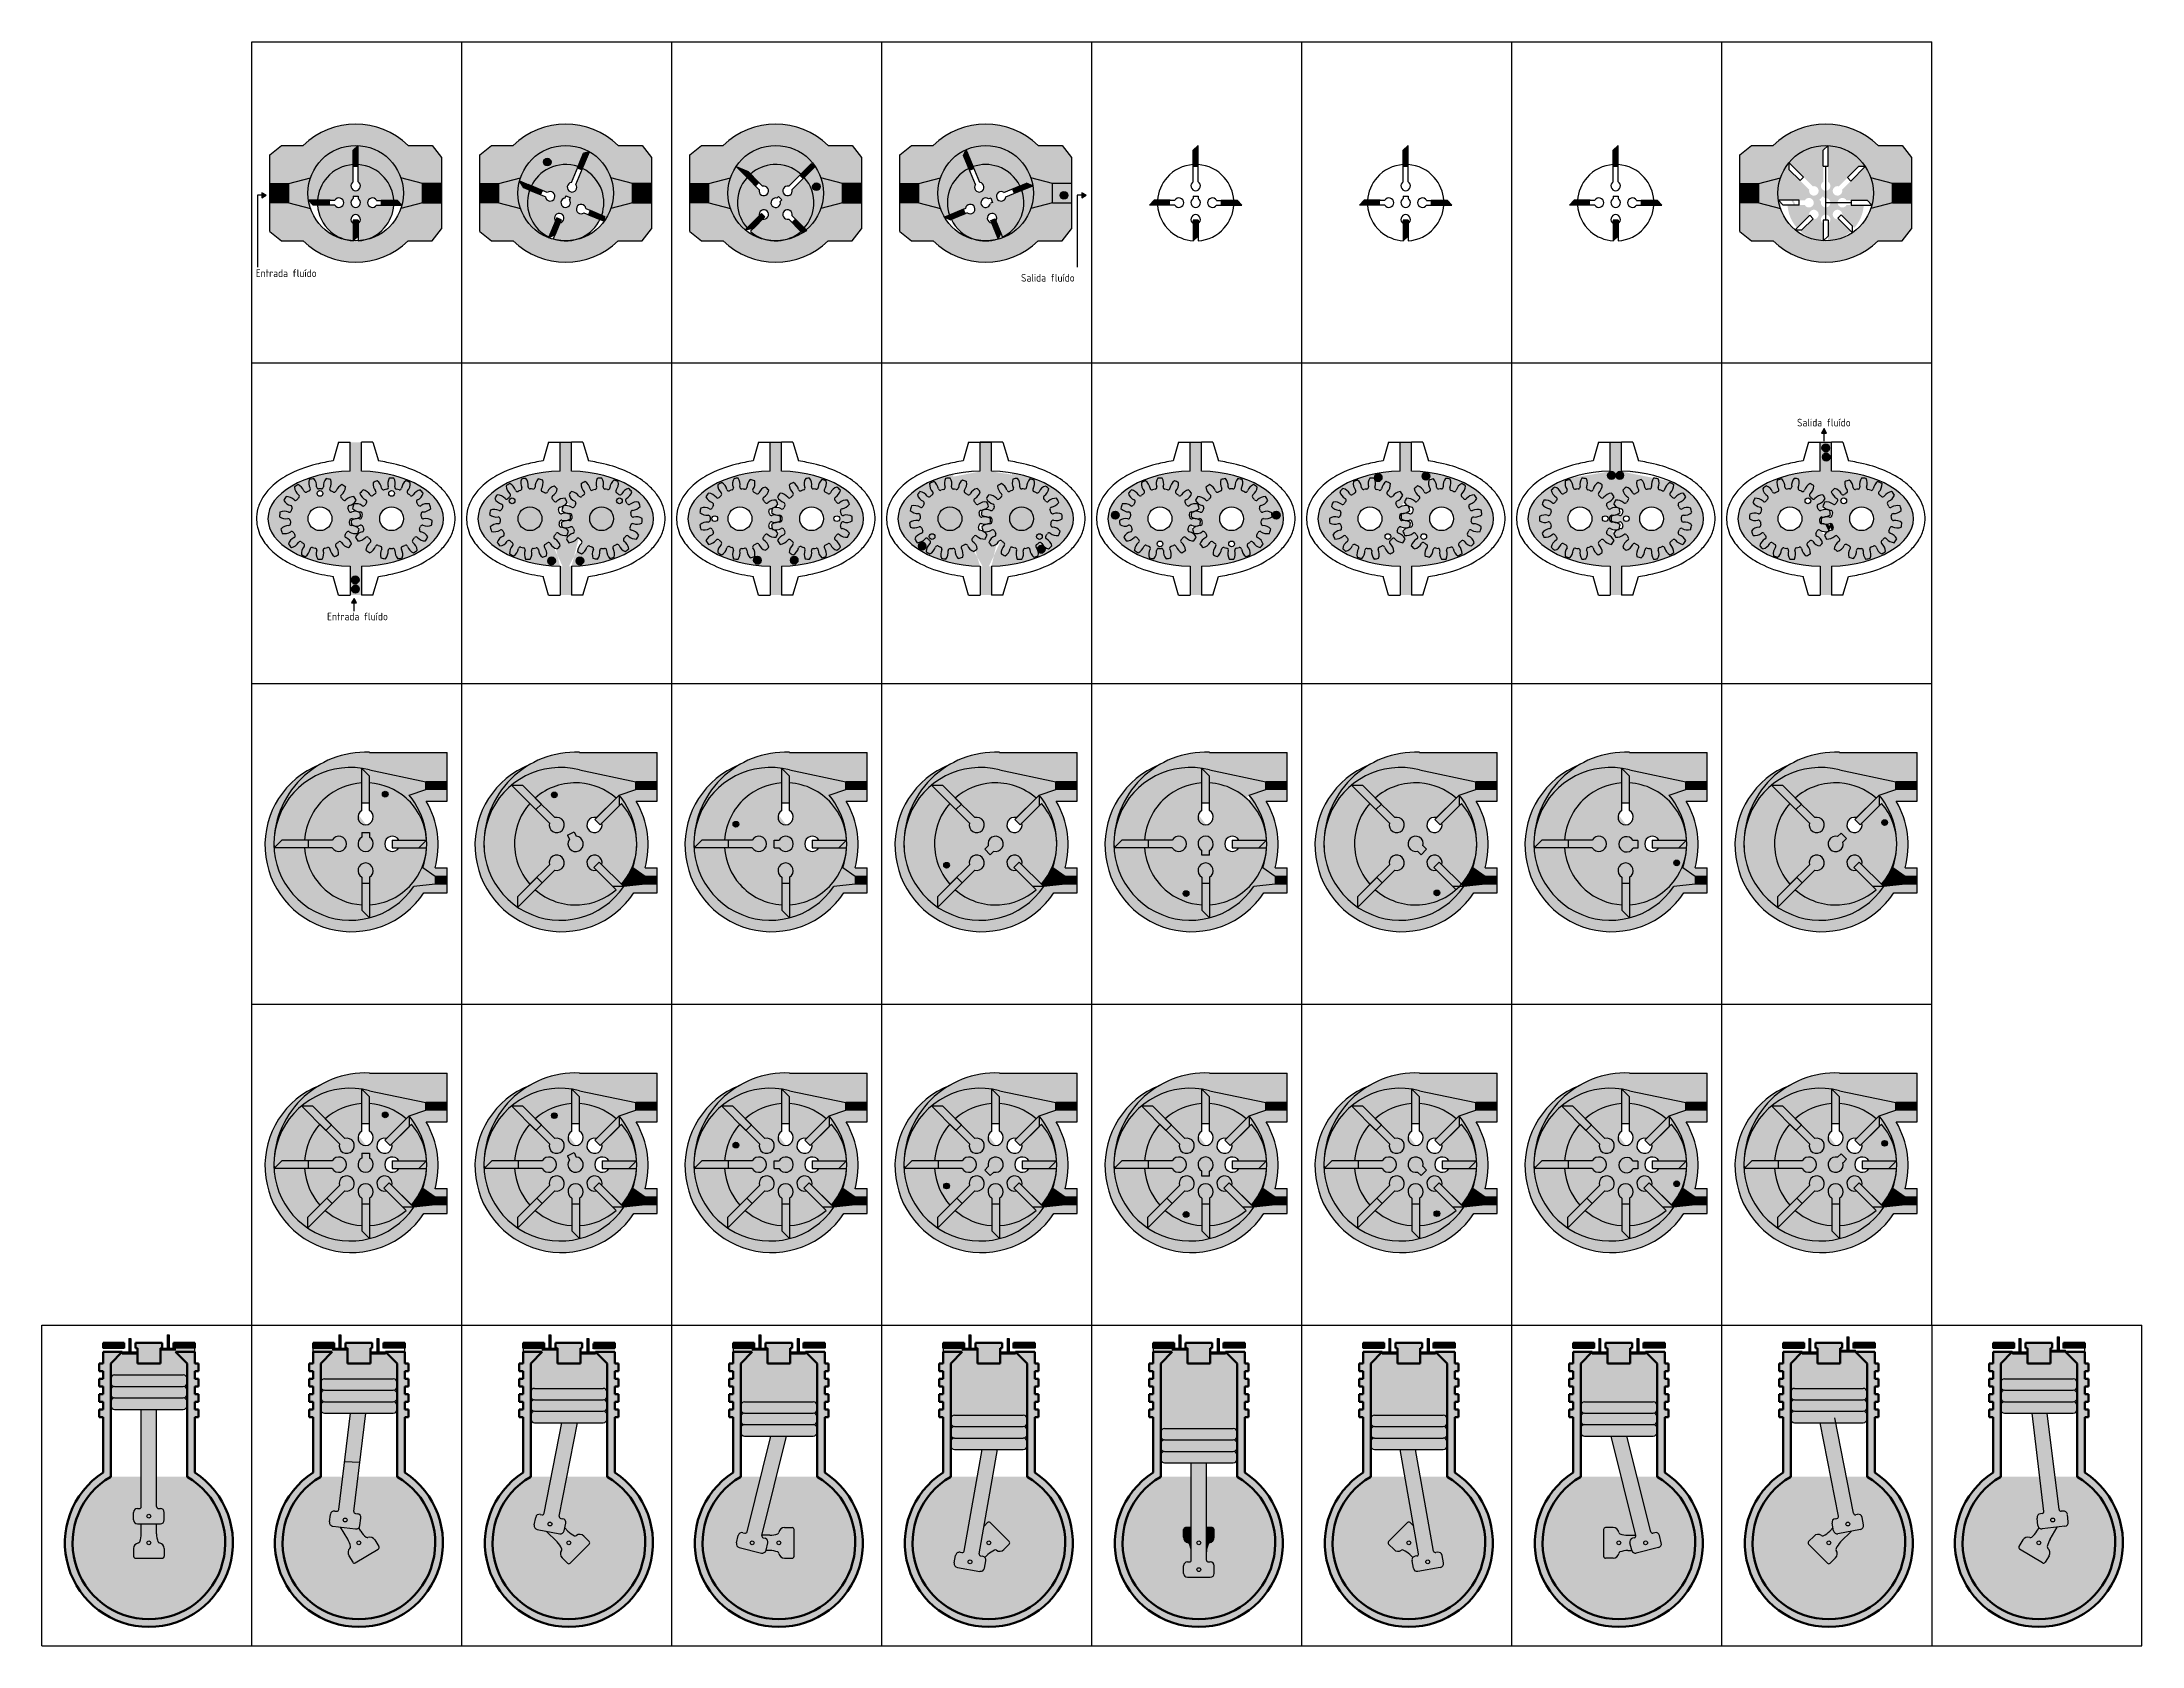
# Model space of a CAD drawing. Header units: millimetres. Extents: x -30196 to -29646, y -21694 to -21274.
import ezdxf

# ---------------------------------------------------------------- set-up
doc = ezdxf.new("R2010")
doc.units = ezdxf.units.MM
doc.layers.add('AM_8', color=1, linetype='Continuous', lineweight=25)
doc.layers.add('base', color=5, linetype='Continuous', lineweight=50)
doc.styles.add('ACISOTS', font='isocp.shx', dxfattribs={"height": 1})

msp = doc.modelspace()

# ---------------------------------------------------------------- texts
at = {"style": 'ACISOTS'}
for s, p in [('Entrada fluído', (-30140.18, -21335.74)), ('Salida fluído', (-29939.76, -21336.94)), ('Salida fluído', (-29736.51, -21374.86)), ('Entrada fluído', (-30121.51, -21425.64))]:
    msp.add_text(s, height=2, dxfattribs=at).set_placement(p)

# ---------------------------------------------------------------- blocks, each defined once
blk = doc.blocks.new('cabezapiston')
at = {"layer": 'AM_8'}
h = blk.add_hatch(color=8, dxfattribs=at)
edge = h.paths.add_edge_path()
edge.add_arc((18, -2), 1, 270, 360)
edge.add_line((19, -2), (19, -1))
edge.add_arc((18, -1), 1, 0, 90)
edge.add_line((18, 0), (0, 0))
edge.add_arc((0, -1), 1, 90, 180)
edge.add_line((-1, -1), (-1, -2))
edge.add_arc((0, -2), 1, 180, 270)
edge.add_line((0, -3), (11.18, -3))
edge.add_line((11.18, -3), (18, -3))
h = blk.add_hatch(color=8, dxfattribs=at)
edge = h.paths.add_edge_path()
edge.add_arc((18, -5), 1, 270, 360)
edge.add_line((19, -5), (19, -4))
edge.add_arc((18, -4), 1, 0, 90)
edge.add_line((18, -3), (0, -3))
edge.add_arc((0, -4), 1, 90, 180)
edge.add_line((-1, -4), (-1, -5))
edge.add_arc((0, -5), 1, 180, 270)
edge.add_line((0, -6), (8.26, -6))
edge.add_line((8.26, -6), (18, -6))
h = blk.add_hatch(color=8, dxfattribs=at)
edge = h.paths.add_edge_path()
edge.add_line((-1, -7), (-1, -8))
edge.add_arc((0, -8), 1, 180, 270)
edge.add_line((0, -9), (18, -9))
edge.add_arc((18, -8), 1, 270, 360)
edge.add_line((19, -8), (19, -7))
edge.add_arc((18, -7), 1, 0, 90)
edge.add_line((18, -6), (0, -6))
edge.add_arc((0, -7), 1, 90, 180)
at = {"lineweight": 30}
for p, q in [((0, 0), (18, 0)), ((-1, -1), (-1, -2)), ((-1, -4), (-1, -5)), ((0, -3), (18, -3)), ((0, -3), (18, -3)), ((19, -1), (19, -2)), ((19, -4), (19, -5)), ((-1, -7), (-1, -8)), ((0, -6), (18, -6)), ((0, -6), (18, -6)), ((0, -9), (18, -9)), ((19, -7), (19, -8))]:
    blk.add_line(p, q, dxfattribs=at)
for p, q in [((0, -3), (18, -3)), ((0, -6), (18, -6))]:
    blk.add_line(p, q)
for centre, start, end in [((0, -1), 90, 180), ((0, -2), 180, 270), ((0, -4), 90, 180), ((0, -5), 180, 270), ((18, -1), 0, 90), ((18, -2), 270, 0), ((18, -4), 0, 90), ((18, -5), 270, 0), ((0, -7), 90, 180), ((0, -8), 180, 270), ((18, -7), 0, 90), ((18, -8), 270, 0)]:
    blk.add_arc(centre, 1, start, end, dxfattribs=at)
blk = doc.blocks.new('valvulaa')
at = {"layer": 'AM_8'}
blk.add_hatch(color=7, dxfattribs=at).paths.add_polyline_path([(-2.22, 0), (-3.95, 0), (-3.95, -0.45), (0, -0.45), (0, 0), (-1.72, 0), (-1.72, 3.5), (-2.22, 3.5), (-2.22, 0.29)])
for p, q in [((-3.95, 0), (-3.95, -0.45)), ((-3.95, 0), (-2.22, 0)), ((-2.22, 3.5), (-2.22, 0)), ((-2.22, 3.5), (-1.72, 3.5)), ((-1.72, 3.5), (-1.72, 0)), ((-1.72, 0), (0, 0)), ((0, -0.45), (0, 0)), ((-3.95, -0.45), (0, -0.45))]:
    blk.add_line(p, q)
blk = doc.blocks.new('e1')
at = {"lineweight": 30}
for centre, radius in [((0, 6.62), 0.75), ((0, 0), 3.12)]:
    blk.add_circle(centre, radius, dxfattribs=at)
at = {"color": 6, "lineweight": 30}
for centre, radius, start, end in [((0, 0), 10.62, 134.7218, 141.2782), ((-5.51, 7.58), 2.93, 198.6541, 244.3624), ((-8.12, 4.69), 2.93, 31.6376, 77.3459), ((-5.2, 6.49), 0.5, 211.6376, 308.6888), ((-1.95, 9.17), 2.93, 174.6541, 220.3624), ((0, 0), 7.81, 123.3112, 128.6888), ((0, 0), 10.62, 110.7218, 117.2782), ((-4.57, 6.95), 0.5, 303.3112, 40.3624), ((-5.51, 7.58), 2.93, 7.6376, 53.3459), ((-2.11, 8.04), 0.5, 187.6376, 284.6888), ((0, 0), 7.81, 99.3112, 104.6888), ((-1.34, 8.2), 0.5, 279.3112, 16.3624), ((1.95, 9.17), 2.93, 150.6541, 196.3624), ((0, 0), 10.62, 86.7218, 93.2782), ((-1.95, 9.17), 2.93, 343.6376, 29.3459), ((1.34, 8.2), 0.5, 163.6376, 260.6888), ((0, 0), 7.81, 75.3112, 80.6888), ((2.11, 8.04), 0.5, 255.3112, 352.3624), ((5.51, 7.58), 2.93, 126.6541, 172.3624), ((0, 0), 10.62, 62.7218, 69.2782), ((4.57, 6.95), 0.5, 139.6376, 236.6888), ((1.95, 9.17), 2.93, 319.6376, 5.3459), ((0, 0), 7.81, 51.3112, 56.6888), ((5.2, 6.49), 0.5, 231.3112, 328.3624), ((8.12, 4.69), 2.93, 102.6541, 148.3624), ((5.51, 7.58), 2.93, 295.6376, 341.3459), ((0, 0), 10.62, 38.7218, 45.2782), ((-8.92, -2.9), 2.93, 79.6376, 125.3459), ((0, 0), 10.62, 158.7218, 165.2782), ((-8.12, 4.69), 2.93, 222.6541, 268.3624), ((-9.32, 0.98), 2.93, 55.6376, 101.3459), ((-8.3, 0.48), 0.5, 259.6376, 356.6888), ((-8.22, 1.26), 0.5, 351.3112, 88.3624), ((0, 0), 7.81, 171.3112, 176.6888), ((-7.39, 3.81), 0.5, 235.6376, 332.6888), ((0, 0), 7.81, 147.3112, 152.6888), ((-7, 4.49), 0.5, 327.3112, 64.3624), ((7, 4.49), 0.5, 115.6376, 212.6888), ((0, 0), 7.81, 27.3112, 32.6888), ((7.39, 3.81), 0.5, 207.3112, 304.3624), ((9.32, 0.98), 2.93, 78.6541, 124.3624), ((8.22, 1.26), 0.5, 91.6376, 188.6888), ((0, 0), 7.81, 3.3112, 8.6888), ((8.3, 0.48), 0.5, 183.3112, 280.3624), ((8.12, 4.69), 2.93, 271.6376, 317.3459), ((8.92, -2.9), 2.93, 54.6541, 100.3624), ((0, 0), 10.62, 14.7218, 21.2782), ((0, 0), 10.62, 182.7218, 188.3529), ((-9.2, 0.33), 2.29, 234.9791, 295.6384), ((-6.97, -6.27), 2.93, 103.6376, 149.3459), ((0, 0), 10.62, 206.7218, 213.2782), ((-8.92, -2.9), 2.93, 270.6541, 316.3624), ((-8.02, -2.2), 0.5, 15.3112, 112.3624), ((-7.78, -2.94), 0.5, 283.6376, 20.6888), ((0, 0), 7.81, 195.3112, 200.6888), ((-6.43, -5.27), 0.5, 39.3112, 136.3624), ((0, 0), 7.81, 219.3112, 224.6888), ((-5.91, -5.85), 0.5, 307.6376, 44.6888), ((5.91, -5.85), 0.5, 135.3112, 232.3624), ((0, 0), 7.81, 315.3112, 320.6888), ((6.43, -5.27), 0.5, 43.6376, 140.6888), ((8.92, -2.9), 2.93, 223.6376, 269.3459), ((7.78, -2.94), 0.5, 159.3112, 256.3624), ((0, 0), 7.81, 339.3112, 344.6888), ((8.02, -2.2), 0.5, 67.6376, 164.6888), ((6.97, -6.27), 2.93, 30.6541, 76.3624), ((9.32, 0.98), 2.93, 247.6376, 293.3459), ((0, 0), 10.62, 326.7218, 333.2782), ((0, 0), 10.62, 350.7218, 357.2782), ((-3.81, -8.56), 2.93, 127.6376, 173.3459), ((0, 0), 10.62, 230.7218, 237.2782), ((-6.97, -6.27), 2.93, 294.6541, 340.3624), ((-3.73, -7.43), 0.5, 63.3112, 160.3624), ((0, 0), 7.81, 243.3112, 248.6888), ((0, -9.38), 2.93, 151.6376, 197.3459), ((-3.02, -7.74), 0.5, 331.6376, 68.6888), ((0, 0), 10.62, 254.7218, 261.2782), ((-3.81, -8.56), 2.93, 318.6541, 4.3624), ((-0.39, -8.3), 0.5, 87.3112, 184.3624), ((0, 0), 7.81, 267.3112, 272.6888), ((0.39, -8.3), 0.5, 355.6376, 92.6888), ((3.81, -8.56), 2.93, 175.6376, 221.3459), ((0, 0), 10.62, 278.7218, 285.2782), ((3.02, -7.74), 0.5, 111.3112, 208.3624), ((0, -9.38), 2.93, 342.6541, 28.3624), ((0, 0), 7.81, 291.3112, 296.6888), ((3.73, -7.43), 0.5, 19.6376, 116.6888), ((6.97, -6.27), 2.93, 199.6376, 245.3459), ((3.81, -8.56), 2.93, 6.6541, 52.3624), ((0, 0), 10.62, 302.7218, 309.2782)]:
    blk.add_arc(centre, radius, start, end, dxfattribs=at)
blk = doc.blocks.new('e2')
at = {"lineweight": 30}
for centre, radius in [((0, 6.62), 0.75), ((0, 0), 3.12)]:
    blk.add_circle(centre, radius, dxfattribs=at)
at = {"color": 6, "lineweight": 30}
for centre, radius, start, end in [((0, 0), 10.62, 146.7218, 153.2782), ((-8.92, 2.9), 2.93, 43.6376, 89.3459), ((0, 0), 10.62, 122.7218, 129.2782), ((-3.81, 8.56), 2.93, 186.6541, 232.3624), ((-6.97, 6.27), 2.93, 19.6376, 65.3459), ((-5.91, 5.85), 0.5, 315.3112, 52.3624), ((-3.73, 7.43), 0.5, 199.6376, 296.6888), ((0, 0), 7.81, 111.3112, 116.6888), ((0, 9.38), 2.93, 162.6541, 208.3624), ((-3.02, 7.74), 0.5, 291.3112, 28.3624), ((0, 0), 10.62, 98.7218, 105.2782), ((-3.81, 8.56), 2.93, 355.6376, 41.3459), ((-0.39, 8.3), 0.5, 175.6376, 272.6888), ((0, 0), 7.81, 87.3112, 92.6888), ((0.39, 8.3), 0.5, 267.3112, 4.3624), ((3.81, 8.56), 2.93, 138.6541, 184.3624), ((0, 0), 10.62, 74.7218, 81.2782), ((3.02, 7.74), 0.5, 151.6376, 248.6888), ((0, 9.38), 2.93, 331.6376, 17.3459), ((0, 0), 7.81, 63.3112, 68.6888), ((3.73, 7.43), 0.5, 243.3112, 340.3624), ((6.97, 6.27), 2.93, 114.6541, 160.3624), ((5.91, 5.85), 0.5, 127.6376, 224.6888), ((3.81, 8.56), 2.93, 307.6376, 353.3459), ((0, 0), 10.62, 50.7218, 57.2782), ((8.92, 2.9), 2.93, 90.6541, 136.3624), ((0, 0), 10.62, 26.7218, 33.2782), ((0, 0), 10.62, 170.7218, 177.2782), ((-8.92, 2.9), 2.93, 234.6541, 280.3624), ((-9.32, -0.98), 2.93, 67.6376, 113.3459), ((-6.97, 6.27), 2.93, 210.6541, 256.3624), ((-8.3, -0.48), 0.5, 3.3112, 100.3624), ((-8.02, 2.2), 0.5, 247.6376, 344.6888), ((-7.78, 2.94), 0.5, 339.3112, 76.3624), ((0, 0), 7.81, 159.3112, 164.6888), ((-6.43, 5.27), 0.5, 223.6376, 320.6888), ((0, 0), 7.81, 135.3112, 140.6888), ((0, 0), 7.81, 39.3112, 44.6888), ((6.43, 5.27), 0.5, 219.3112, 316.3624), ((7.78, 2.94), 0.5, 103.6376, 200.6888), ((0, 0), 7.81, 15.3112, 20.6888), ((8.02, 2.2), 0.5, 195.3112, 292.3624), ((6.97, 6.27), 2.93, 283.6376, 329.3459), ((8.3, -0.48), 0.5, 79.6376, 176.6888), ((9.19, -0.3), 2.26, 54.2499, 115.8271), ((8.92, 2.9), 2.93, 259.6376, 305.3459), ((0, 0), 10.62, 2.7218, 8.2924), ((-8.12, -4.69), 2.93, 91.6376, 137.3459), ((0, 0), 10.62, 194.7218, 201.2782), ((-9.32, -0.98), 2.93, 258.6541, 304.3624), ((-5.51, -7.58), 2.93, 115.6376, 161.3459), ((-8.22, -1.26), 0.5, 271.6376, 8.6888), ((0, 0), 7.81, 183.3112, 188.6888), ((-7.39, -3.81), 0.5, 27.3112, 124.3624), ((0, 0), 7.81, 207.3112, 212.6888), ((-7, -4.49), 0.5, 295.6376, 32.6888), ((7, -4.49), 0.5, 147.3112, 244.3624), ((0, 0), 7.81, 327.3112, 332.6888), ((5.51, -7.58), 2.93, 18.6541, 64.3624), ((7.39, -3.81), 0.5, 55.6376, 152.6888), ((9.32, -0.98), 2.93, 235.6376, 281.3459), ((0, 0), 7.81, 351.3112, 356.6888), ((8.22, -1.26), 0.5, 171.3112, 268.3624), ((8.12, -4.69), 2.93, 42.6541, 88.3624), ((0, 0), 10.62, 338.7218, 345.2782), ((0, 0), 10.62, 218.7218, 225.2782), ((-8.12, -4.69), 2.93, 282.6541, 328.3624), ((-5.2, -6.49), 0.5, 51.3112, 148.3624), ((0, 0), 7.81, 231.3112, 236.6888), ((-1.95, -9.17), 2.93, 139.6376, 185.3459), ((0, 0), 10.62, 242.7218, 249.2782), ((-4.57, -6.95), 0.5, 319.6376, 56.6888), ((-5.51, -7.58), 2.93, 306.6541, 352.3624), ((-2.11, -8.04), 0.5, 75.3112, 172.3624), ((0, 0), 7.81, 255.3112, 260.6888), ((-1.34, -8.2), 0.5, 343.6376, 80.6888), ((1.95, -9.17), 2.93, 163.6376, 209.3459), ((0, 0), 10.62, 266.7218, 273.2782), ((-1.95, -9.17), 2.93, 330.6541, 16.3624), ((1.34, -8.2), 0.5, 99.3112, 196.3624), ((0, 0), 7.81, 279.3112, 284.6888), ((2.11, -8.04), 0.5, 7.6376, 104.6888), ((5.51, -7.58), 2.93, 187.6376, 233.3459), ((0, 0), 10.62, 290.7218, 297.2782), ((4.57, -6.95), 0.5, 123.3112, 220.3624), ((1.95, -9.17), 2.93, 354.6541, 40.3624), ((0, 0), 7.81, 303.3112, 308.6888), ((5.2, -6.49), 0.5, 31.6376, 128.6888), ((8.12, -4.69), 2.93, 211.6376, 257.3459), ((0, 0), 10.62, 314.7218, 321.2782)]:
    blk.add_arc(centre, radius, start, end, dxfattribs=at)
blk = doc.blocks.new('bloque')
at = {"lineweight": 30}
for p, q in [((0, 0), (-1.43, -4.89)), ((0, 0), (3, 0)), ((3, -7.53), (3, 0)), ((9, 0), (6, 0)), ((6, -7.53), (6, 0)), ((9, 0), (10.42, -4.89)), ((3, -32.47), (3, -40)), ((6, -32.47), (6, -40)), ((0, -40), (-1.43, -35.11)), ((9, -40), (10.42, -35.11)), ((0, -40), (3, -40)), ((9, -40), (6, -40))]:
    blk.add_line(p, q, dxfattribs=at)
for start_param, end_param in [(4.777653, 7.788718), (7.919245, 10.930311)]:
    blk.add_ellipse((4.5, -20), major_axis=(-23, 0), ratio=0.543478, start_param=start_param, end_param=end_param, dxfattribs=at)
for points, knots in [([(-1.43, -4.89), (-2.92, -5.09), (-4.39, -5.37), (-8.65, -6.43), (-11.27, -7.44), (-15.07, -9.58), (-16.43, -10.56), (-18.45, -12.5), (-19.2, -13.4), (-20.38, -15.29), (-20.83, -16.26), (-21.4, -18.26), (-21.53, -19.29), (-21.47, -21.15), (-21.33, -21.98), (-20.86, -23.59), (-20.53, -24.38), (-19.46, -26.28), (-18.6, -27.36), (-16.57, -29.3), (-15.4, -30.17), (-12.11, -32.16), (-9.81, -33.13), (-5.44, -34.42), (-3.46, -34.83), (-1.43, -35.11)], [4.95498, 4.95498, 4.95498, 4.95498, 5.142245, 5.142245, 5.516774, 5.516774, 5.767563, 5.767563, 5.954972, 5.954972, 6.130104, 6.130104, 6.300326, 6.300326, 6.439882, 6.439882, 6.579439, 6.579439, 6.798754, 6.798754, 7.018069, 7.018069, 7.357002, 7.357002, 7.611391, 7.611391, 7.611391, 7.611391]), ([(10.42, -35.11), (11.91, -34.91), (13.37, -34.63), (17.6, -33.58), (20.22, -32.59), (24.04, -30.44), (25.43, -29.44), (27.48, -27.47), (28.24, -26.55), (29.46, -24.58), (29.92, -23.52), (30.43, -21.5), (30.53, -20.55), (30.45, -18.67), (30.28, -17.74), (29.69, -15.94), (29.27, -15.08), (28.23, -13.46), (27.61, -12.7), (26.21, -11.28), (25.43, -10.62), (22.99, -8.87), (21.15, -7.9), (17.13, -6.31), (14.95, -5.69), (11.92, -5.11), (11.18, -4.99), (10.42, -4.89)], [8.096575, 8.096575, 8.096575, 8.096575, 8.282704, 8.282704, 8.654964, 8.654964, 8.910869, 8.910869, 9.100244, 9.100244, 9.289619, 9.289619, 9.446355, 9.446355, 9.603091, 9.603091, 9.759827, 9.759827, 9.916563, 9.916563, 10.073299, 10.073299, 10.366136, 10.366136, 10.658972, 10.658972, 10.752983, 10.752983, 10.752983, 10.752983])]:
    blk.add_open_spline(points, degree=3, knots=knots, dxfattribs=at)
blk = doc.blocks.new('bloque1')
at = {"layer": 'AM_8', "lineweight": 30}
h = blk.add_hatch(color=8, dxfattribs=at)
edge = h.paths.add_edge_path()
edge.add_line((-19.38, 12.5), (-22.5, 10))
edge.add_line((-22.5, 10), (-22.5, 2.5))
edge.add_line((-22.5, 2.5), (-17.5, 2.5))
edge.add_line((-17.5, 2.5), (-11.85, 3.98))
edge.add_arc((0, 0), 12.5, 18.5808, 161.4192, ccw=False)
edge.add_line((11.85, 3.98), (17.5, 2.5))
edge.add_line((17.5, 2.5), (22.5, 2.5))
edge.add_line((22.5, 2.5), (22.5, 9.38))
edge.add_line((22.5, 9.38), (20, 12.5))
edge.add_line((20, 12.5), (13.75, 12.5))
edge.add_arc((0, -1.8), 19.84, 46.1318, 133.8682)
edge.add_line((-13.75, 12.5), (-19.38, 12.5))
edge = h.paths.add_edge_path()
edge.add_arc((0, -2.5), 10, 138.5833, 176.4167)
h = blk.add_hatch(color=8, dxfattribs=at)
edge = h.paths.add_edge_path()
edge.add_line((-19.38, -12.5), (-22.5, -10))
edge.add_line((-22.5, -10), (-22.5, -2.5))
edge.add_line((-22.5, -2.5), (-17.5, -2.5))
edge.add_line((-17.5, -2.5), (-11.85, -3.98))
edge.add_arc((0, 0), 12.5, 198.5808, 341.4192)
edge.add_line((11.85, -3.98), (17.5, -2.5))
edge.add_line((17.5, -2.5), (22.5, -2.5))
edge.add_line((22.5, -2.5), (22.5, -9.38))
edge.add_line((22.5, -9.38), (20, -12.5))
edge.add_line((20, -12.5), (13.75, -12.5))
edge.add_arc((0, 1.8), 19.84, 226.1318, 313.8682, ccw=False)
edge.add_line((-13.75, -12.5), (-19.38, -12.5))
edge = h.paths.add_edge_path()
edge.add_arc((0, 2.5), 10, 183.5833, 221.4167, ccw=False)
at = {"lineweight": 30}
for p, q in [((-22.5, 10), (-19.38, 12.5)), ((-19.38, 12.5), (-13.75, 12.5)), ((13.75, 12.5), (20, 12.5)), ((20, 12.5), (22.5, 9.38)), ((-22.5, -10), (-22.5, 10)), ((22.5, 9.38), (22.5, -9.37)), ((-22.5, 2.5), (-17.5, 2.5)), ((-17.5, 2.5), (-11.85, 3.98)), ((-17.5, -2.5), (-17.5, 2.5)), ((17.5, 2.5), (11.85, 3.98)), ((17.5, -2.5), (17.5, 2.5)), ((22.5, 2.5), (17.5, 2.5)), ((-17.5, -2.5), (-22.5, -2.5)), ((-17.5, -2.5), (-11.85, -3.98)), ((17.5, -2.5), (11.85, -3.98)), ((17.5, -2.5), (22.5, -2.5)), ((-22.5, -10), (-19.38, -12.5)), ((20, -12.5), (22.5, -9.37)), ((-19.38, -12.5), (-13.75, -12.5)), ((13.75, -12.5), (20, -12.5))]:
    blk.add_line(p, q, dxfattribs=at)
blk.add_circle((0, 0), 12.5, dxfattribs=at)
for centre, start, end in [((0, -1.8), 46.1318, 133.8682), ((0, 1.8), 226.1318, 313.8682)]:
    blk.add_arc(centre, 19.84, start, end, dxfattribs=at)
blk = doc.blocks.new('rotor1')
at = {"lineweight": 30}
for p, q in [((-0.63, 5.46), (-0.63, 9.98)), ((0.62, 5.46), (0.62, 9.98)), ((-5.46, 0.62), (-9.98, 0.62)), ((-0.63, 1.7), (-0.63, 1.07)), ((-0.63, 1.7), (0.62, 1.7)), ((0.62, 1.7), (0.62, 1.07)), ((5.46, 0.62), (9.98, 0.62)), ((-5.46, -0.63), (-9.98, -0.63)), ((-0.63, -5.46), (-0.63, -9.98)), ((0.62, -5.46), (0.62, -9.98)), ((5.46, -0.63), (9.98, -0.63))]:
    blk.add_line(p, q, dxfattribs=at)
for centre, radius, start, end in [((0, 0), 10, 138.5833, 176.4167), ((0, 0), 10, 93.5833, 138.5833), ((0, 0), 10, 41.4167, 86.4167), ((0, 0), 10, 3.5833, 41.4167), ((-4.38, 0), 1.25, 210, 150), ((0, 4.38), 1.25, 120, 60), ((0, 0), 1.24, 120.3856, 59.6144), ((4.38, 0), 1.25, 30, 330), ((0, 0), 10, 183.5833, 228.5833), ((0, -4.38), 1.25, 300, 240), ((0, 0), 10, 318.5833, 356.4167), ((0, 0), 10, 228.5833, 266.4167), ((0, 0), 10, 273.5833, 318.5833)]:
    blk.add_arc(centre, radius, start, end, dxfattribs=at)

# ---------------------------------------------------------------- hatches: boundary and pattern name
at = {"layer": 'AM_8'}
h = msp.add_hatch(color=4, dxfattribs=at)
h.paths.add_polyline_path([(-29926.52, -21316.28), (-29926.52, -21311.28), (-29931.52, -21311.28), (-29931.52, -21316.28)])
edge = h.paths.add_edge_path(flags=16)
edge.add_arc((-29928.51, -21314.35), 1, -188.411, 11.4592, ccw=False)
edge.add_arc((-29928.51, -21314.35), 1, 11.4592, 171.589, ccw=False)
edge = h.paths.add_edge_path()
edge.add_line((-29976.17, -21358.19), (-29976.17, -21274.19))
h = msp.add_hatch(color=4, dxfattribs=at)
edge = h.paths.add_edge_path()
edge.add_arc((-30114.02, -21316.28), 10, 93.5833, 176.4167, ccw=False)
edge.add_line((-30114.64, -21306.3), (-30114.64, -21302.53))
edge.add_line((-30114.64, -21302.53), (-30113.39, -21301.29))
edge.add_arc((-30114.02, -21313.78), 12.5, 87.134, 188.6269)
edge.add_line((-30126.37, -21315.65), (-30124, -21315.65))
for color, points in [(256, [(-30113.39, -21306.68), (-30113.39, -21306.3), (-30113.39, -21301.29), (-30114.64, -21302.53), (-30114.64, -21306.68)]), (256, [(-29893.39, -21306.68), (-29893.39, -21306.3), (-29893.39, -21301.29), (-29894.64, -21302.53), (-29894.64, -21306.68)]), (256, [(-29838.39, -21306.68), (-29838.39, -21306.3), (-29838.39, -21301.29), (-29839.64, -21302.53), (-29839.64, -21306.68)]), (256, [(-29783.39, -21306.68), (-29783.39, -21306.3), (-29783.39, -21301.29), (-29784.64, -21302.53), (-29784.64, -21306.68)]), (256, [(-30054.77, -21307.65), (-30054.62, -21307.3), (-30052.81, -21302.93), (-30054.33, -21303.33), (-30055.92, -21307.17)]), (256, [(-30009.2, -21311.97), (-30011.51, -21309.66), (-30014.38, -21306.79), (-30011.26, -21308.15), (-30008.32, -21311.09)]), (256, [(-29996.79, -21309.93), (-29996.52, -21309.66), (-29993.65, -21306.79), (-29994.73, -21306.11), (-29997.67, -21309.05)]), (256, [(-29953.16, -21307.91), (-29954.41, -21304.89), (-29954.81, -21303.92), (-29954.1, -21302.36), (-29952, -21307.43)]), (4, [(-30091.52, -21311.28), (-30096.52, -21311.28), (-30096.52, -21316.28), (-30091.52, -21316.28)]), (4, [(-30076.52, -21316.28), (-30076.52, -21311.28), (-30081.52, -21311.28), (-30081.52, -21316.28)]), (256, [(-30065.46, -21314.29), (-30068.48, -21313.04), (-30070, -21312.4), (-30071.1, -21310.59), (-30064.98, -21313.13)]), (4, [(-30041.52, -21311.28), (-30041.52, -21316.28), (-30036.52, -21316.28), (-30036.52, -21311.28)]), (4, [(-30026.52, -21311.28), (-30026.52, -21316.28), (-30021.52, -21316.28), (-30021.52, -21311.28)]), (4, [(-29981.52, -21311.28), (-29986.52, -21311.28), (-29986.52, -21316.28), (-29981.52, -21316.28)]), (4, [(-29966.52, -21311.28), (-29971.52, -21311.28), (-29971.52, -21316.28), (-29966.52, -21316.28)]), (256, [(-29941.65, -21313.9), (-29941.29, -21313.75), (-29936.67, -21311.84), (-29938.29, -21311.16), (-29942.13, -21312.75)]), (4, [(-29746.52, -21311.28), (-29751.52, -21311.28), (-29751.52, -21316.28), (-29746.52, -21316.28)]), (4, [(-29706.52, -21311.28), (-29711.52, -21311.28), (-29711.52, -21316.28), (-29706.52, -21316.28)]), (256, [(-30120.73, -21316.9), (-30124, -21316.9), (-30125.19, -21316.9), (-30126.37, -21315.65), (-30120.73, -21315.65)]), (256, [(-30107.3, -21316.9), (-30104.03, -21316.9), (-30101.91, -21316.9), (-30103.15, -21315.65), (-30107.3, -21315.65)]), (256, [(-29900.73, -21316.9), (-29904, -21316.9), (-29906.12, -21316.9), (-29904.88, -21315.65), (-29900.73, -21315.65)]), (256, [(-29887.3, -21316.9), (-29884.03, -21316.9), (-29881.91, -21316.9), (-29883.15, -21315.65), (-29887.3, -21315.65)]), (256, [(-29845.73, -21316.9), (-29849, -21316.9), (-29851.12, -21316.9), (-29849.88, -21315.65), (-29845.73, -21315.65)]), (256, [(-29832.3, -21316.9), (-29829.03, -21316.9), (-29826.91, -21316.9), (-29828.15, -21315.65), (-29832.3, -21315.65)]), (256, [(-29790.73, -21316.9), (-29794, -21316.9), (-29796.12, -21316.9), (-29794.88, -21315.65), (-29790.73, -21315.65)]), (256, [(-29777.3, -21316.9), (-29774.03, -21316.9), (-29771.91, -21316.9), (-29773.15, -21315.65), (-29777.3, -21315.65)]), (256, [(-30114.64, -21326.26), (-30113.39, -21325.03), (-30113.39, -21320.87), (-30114.64, -21320.87), (-30114.64, -21321.73), (-30114.64, -21326.26)]), (256, [(-30063.49, -21325.45), (-30061.79, -21324.6), (-30060.53, -21321.56), (-30060.2, -21320.76), (-30061.35, -21320.28), (-30061.68, -21321.08), (-30063.41, -21325.26)]), (256, [(-30053.05, -21319.42), (-30050.03, -21320.67), (-30048.91, -21321.14), (-30048.73, -21319.86), (-30052.57, -21318.27)]), (256, [(-30012.01, -21323.39), (-30009.76, -21322.91), (-30006.82, -21319.97), (-30007.71, -21319.08), (-30008.32, -21319.69), (-30011.51, -21322.89)]), (256, [(-29999.71, -21321.47), (-29997.4, -21323.78), (-29997.03, -21324.14), (-29996.02, -21323.39), (-29998.83, -21320.58)]), (256, [(-29959.81, -21320.07), (-29958.2, -21320.76), (-29954.36, -21319.17), (-29954.83, -21318.01), (-29955.63, -21318.34), (-29959.81, -21320.07)]), (256, [(-29947.79, -21320.86), (-29946.54, -21323.88), (-29945.73, -21325.84), (-29945.05, -21324.22), (-29946.64, -21320.38)]), (256, [(-29894.64, -21326.26), (-29893.39, -21325.03), (-29893.39, -21320.87), (-29894.64, -21320.87), (-29894.64, -21321.73), (-29894.64, -21326.26)]), (256, [(-29839.64, -21326.26), (-29838.39, -21325.03), (-29838.39, -21320.87), (-29839.64, -21320.87), (-29839.64, -21321.73), (-29839.64, -21326.26)]), (256, [(-29784.64, -21326.26), (-29783.39, -21325.03), (-29783.39, -21320.87), (-29784.64, -21320.87), (-29784.64, -21321.73), (-29784.64, -21326.26)]), (20, [(-30112.41, -21473.45), (-30110.41, -21473.45), (-30110.41, -21468.23), (-30110.41, -21466.44), (-30112.41, -21464.42), (-30112.41, -21468.23), (-30112.41, -21470.36)]), (3, [(-30002.41, -21473.45), (-30000.41, -21473.45), (-30000.41, -21468.23), (-30000.41, -21466.44), (-30002.41, -21464.42), (-30002.41, -21468.23), (-30002.41, -21470.36)]), (18, [(-29892.41, -21473.45), (-29890.41, -21473.45), (-29890.41, -21468.23), (-29890.41, -21466.44), (-29892.41, -21464.42), (-29892.41, -21468.23), (-29892.41, -21470.36)]), (6, [(-29782.41, -21473.45), (-29780.41, -21473.45), (-29780.41, -21468.23), (-29780.41, -21466.44), (-29782.41, -21464.42), (-29782.41, -21468.23), (-29782.41, -21470.36)]), (4, [(-30090.03, -21467.93), (-30095.65, -21467.93), (-30095.65, -21469.93), (-30090.03, -21469.93)]), (20, [(-30066.81, -21475.21), (-30065.39, -21473.79), (-30069.09, -21470.1), (-30070.35, -21468.83), (-30073.2, -21468.82), (-30070.51, -21471.51), (-30069, -21473.02)]), (3, [(-30051.42, -21477.79), (-30050, -21479.21), (-30046.31, -21475.51), (-30045.04, -21474.25), (-30045.03, -21471.4), (-30047.72, -21474.1), (-30049.23, -21475.6)]), (4, [(-30035.03, -21467.93), (-30040.65, -21467.93), (-30040.65, -21469.93), (-30035.03, -21469.93)]), (4, [(-29980.03, -21467.93), (-29985.65, -21467.93), (-29985.65, -21469.93), (-29980.03, -21469.93)]), (3, [(-29956.81, -21475.21), (-29955.39, -21473.79), (-29959.09, -21470.1), (-29960.35, -21468.83), (-29963.2, -21468.82), (-29960.51, -21471.51), (-29959, -21473.02)]), (18, [(-29941.42, -21477.79), (-29940, -21479.21), (-29936.31, -21475.51), (-29935.04, -21474.25), (-29935.03, -21471.4), (-29937.72, -21474.1), (-29939.23, -21475.6)]), (4, [(-29925.03, -21467.93), (-29930.65, -21467.93), (-29930.65, -21469.93), (-29925.03, -21469.93)]), (4, [(-29870.03, -21467.93), (-29875.65, -21467.93), (-29875.65, -21469.93), (-29870.03, -21469.93)]), (18, [(-29846.81, -21475.21), (-29845.39, -21473.79), (-29849.09, -21470.1), (-29850.35, -21468.83), (-29853.2, -21468.82), (-29850.51, -21471.51), (-29849, -21473.02)]), (6, [(-29831.42, -21477.79), (-29830, -21479.21), (-29826.31, -21475.51), (-29825.04, -21474.25), (-29825.03, -21471.4), (-29827.72, -21474.1), (-29829.23, -21475.6)]), (4, [(-29815.03, -21467.93), (-29820.65, -21467.93), (-29820.65, -21469.93), (-29815.03, -21469.93)]), (4, [(-29760.03, -21467.93), (-29765.65, -21467.93), (-29765.65, -21469.93), (-29760.03, -21469.93)]), (6, [(-29736.81, -21475.21), (-29735.39, -21473.79), (-29739.09, -21470.1), (-29740.35, -21468.83), (-29743.2, -21468.82), (-29740.51, -21471.51), (-29739, -21473.02)]), (20, [(-29715.03, -21471.4), (-29715.82, -21472.2), (-29720.94, -21477.31), (-29721.42, -21477.79), (-29720, -21479.21), (-29719.52, -21478.73), (-29715.04, -21474.25)]), (4, [(-29705.03, -21467.93), (-29710.65, -21467.93), (-29710.65, -21469.93), (-29705.03, -21469.93)]), (6, [(-30126.35, -21485.19), (-30126.35, -21483.19), (-30131.58, -21483.19), (-30133.36, -21483.19), (-30135.38, -21485.19), (-30131.58, -21485.19), (-30129.44, -21485.19)]), (3, [(-30104.46, -21483.19), (-30104.46, -21485.19), (-30099.24, -21485.19), (-30097.45, -21485.19), (-30095.43, -21483.19), (-30099.24, -21483.19), (-30101.37, -21483.19)]), (20, [(-30016.35, -21485.19), (-30016.35, -21483.19), (-30021.58, -21483.19), (-30023.36, -21483.19), (-30025.38, -21485.19), (-30021.58, -21485.19), (-30019.44, -21485.19)]), (18, [(-29994.46, -21483.19), (-29994.46, -21485.19), (-29989.24, -21485.19), (-29987.45, -21485.19), (-29985.43, -21483.19), (-29989.24, -21483.19), (-29991.37, -21483.19)]), (3, [(-29906.35, -21485.19), (-29906.35, -21483.19), (-29911.58, -21483.19), (-29913.36, -21483.19), (-29915.38, -21485.19), (-29911.58, -21485.19), (-29909.44, -21485.19)]), (6, [(-29884.46, -21483.19), (-29884.46, -21485.19), (-29879.24, -21485.19), (-29877.45, -21485.19), (-29875.43, -21483.19), (-29879.24, -21483.19), (-29881.37, -21483.19)]), (18, [(-29796.35, -21485.19), (-29796.35, -21483.19), (-29801.58, -21483.19), (-29803.36, -21483.19), (-29805.38, -21485.19), (-29801.58, -21485.19), (-29799.44, -21485.19)]), (20, [(-29774.46, -21483.19), (-29774.46, -21485.19), (-29769.24, -21485.19), (-29767.45, -21485.19), (-29765.43, -21483.19), (-29769.24, -21483.19), (-29771.37, -21483.19)]), (256, [(-30090.03, -21492.73), (-30093.23, -21492.73), (-30093.23, -21494.73), (-30090.03, -21494.73)]), (6, [(-30065.19, -21494.39), (-30066.61, -21492.98), (-30070.3, -21496.68), (-30071.57, -21497.94), (-30071.58, -21500.78), (-30068.89, -21498.09), (-30067.38, -21496.58)]), (18, [(-30050.21, -21488.98), (-30051.62, -21490.39), (-30047.92, -21494.09), (-30045.82, -21496.19), (-30043.82, -21495.37), (-30046.51, -21492.68), (-30048.02, -21491.17)]), (256, [(-30035.03, -21492.73), (-30038.23, -21492.73), (-30038.23, -21494.73), (-30035.03, -21494.73)]), (256, [(-29980.03, -21492.73), (-29983.23, -21492.73), (-29983.23, -21494.73), (-29980.03, -21494.73)]), (20, [(-29955.19, -21494.39), (-29956.61, -21492.98), (-29960.3, -21496.68), (-29961.57, -21497.94), (-29961.58, -21500.78), (-29958.89, -21498.09), (-29957.38, -21496.58)]), (6, [(-29940.21, -21488.98), (-29941.62, -21490.39), (-29937.92, -21494.09), (-29935.82, -21496.19), (-29933.82, -21495.37), (-29936.51, -21492.68), (-29938.02, -21491.17)]), (256, [(-29925.03, -21492.73), (-29928.23, -21492.73), (-29928.23, -21494.73), (-29925.03, -21494.73)]), (256, [(-29870.03, -21492.73), (-29873.23, -21492.73), (-29873.23, -21494.73), (-29870.03, -21494.73)]), (3, [(-29845.19, -21494.39), (-29846.61, -21492.98), (-29850.3, -21496.68), (-29851.57, -21497.94), (-29851.58, -21500.78), (-29848.89, -21498.09), (-29847.38, -21496.58)]), (20, [(-29830.21, -21488.98), (-29831.62, -21490.39), (-29827.92, -21494.09), (-29825.82, -21496.19), (-29823.82, -21495.37), (-29826.51, -21492.68), (-29828.02, -21491.17)]), (256, [(-29815.03, -21492.73), (-29818.23, -21492.73), (-29818.23, -21494.73), (-29815.03, -21494.73)]), (256, [(-29760.03, -21492.73), (-29763.23, -21492.73), (-29763.23, -21494.73), (-29760.03, -21494.73)]), (18, [(-29735.19, -21494.39), (-29736.61, -21492.98), (-29740.3, -21496.68), (-29741.57, -21497.94), (-29741.58, -21500.78), (-29738.89, -21498.09), (-29737.38, -21496.58)]), (3, [(-29720.21, -21488.98), (-29721.62, -21490.39), (-29717.92, -21494.09), (-29715.82, -21496.19), (-29713.82, -21495.37), (-29716.51, -21492.68), (-29718.02, -21491.17)]), (256, [(-29705.03, -21492.73), (-29708.23, -21492.73), (-29708.23, -21494.73), (-29705.03, -21494.73)]), (18, [(-30110.41, -21494.53), (-30112.41, -21494.53), (-30112.41, -21499.75), (-30112.41, -21501.54), (-30110.41, -21503.56), (-30110.41, -21499.75), (-30110.41, -21497.62)]), (6, [(-30000.41, -21494.53), (-30002.41, -21494.53), (-30002.41, -21499.75), (-30002.41, -21501.54), (-30000.41, -21503.56), (-30000.41, -21499.75), (-30000.41, -21497.62)]), (20, [(-29890.41, -21494.53), (-29892.41, -21494.53), (-29892.41, -21499.75), (-29892.41, -21501.54), (-29890.41, -21503.56), (-29890.41, -21499.75), (-29890.41, -21497.62)]), (3, [(-29780.41, -21494.53), (-29782.41, -21494.53), (-29782.41, -21499.75), (-29782.41, -21501.54), (-29780.41, -21503.56), (-29780.41, -21499.75), (-29780.41, -21497.62)]), (20, [(-30112.41, -21557.45), (-30110.41, -21557.45), (-30110.41, -21552.23), (-30110.41, -21550.44), (-30112.41, -21548.42), (-30112.41, -21552.23), (-30112.41, -21554.36)]), (241, [(-30057.41, -21557.45), (-30055.41, -21557.45), (-30055.41, -21552.23), (-30055.41, -21550.44), (-30057.41, -21548.42), (-30057.41, -21552.23), (-30057.41, -21554.36)]), (3, [(-30002.41, -21557.45), (-30000.41, -21557.45), (-30000.41, -21552.23), (-30000.41, -21550.44), (-30002.41, -21548.42), (-30002.41, -21552.23), (-30002.41, -21554.36)]), (50, [(-29947.41, -21557.45), (-29945.41, -21557.45), (-29945.41, -21552.23), (-29945.41, -21550.44), (-29947.41, -21548.42), (-29947.41, -21552.23), (-29947.41, -21554.36)]), (18, [(-29892.41, -21557.45), (-29890.41, -21557.45), (-29890.41, -21552.23), (-29890.41, -21550.44), (-29892.41, -21548.42), (-29892.41, -21552.23), (-29892.41, -21554.36)]), (96, [(-29837.41, -21557.45), (-29835.41, -21557.45), (-29835.41, -21552.23), (-29835.41, -21550.44), (-29837.41, -21548.42), (-29837.41, -21552.23), (-29837.41, -21554.36)]), (6, [(-29782.41, -21557.45), (-29780.41, -21557.45), (-29780.41, -21552.23), (-29780.41, -21550.44), (-29782.41, -21548.42), (-29782.41, -21552.23), (-29782.41, -21554.36)]), (5, [(-29727.41, -21557.45), (-29725.41, -21557.45), (-29725.41, -21552.23), (-29725.41, -21550.44), (-29727.41, -21548.42), (-29727.41, -21552.23), (-29727.41, -21554.36)]), (170, [(-30121.81, -21559.21), (-30120.39, -21557.79), (-30124.09, -21554.1), (-30125.35, -21552.83), (-30128.2, -21552.82), (-30125.51, -21555.51), (-30124, -21557.02)]), (4, [(-30090.03, -21551.93), (-30095.65, -21551.93), (-30095.65, -21553.93), (-30090.03, -21553.93)]), (20, [(-30066.81, -21559.21), (-30065.39, -21557.79), (-30069.09, -21554.1), (-30070.35, -21552.83), (-30073.2, -21552.82), (-30070.51, -21555.51), (-30069, -21557.02)]), (4, [(-30035.03, -21551.93), (-30040.65, -21551.93), (-30040.65, -21553.93), (-30035.03, -21553.93)]), (241, [(-30011.81, -21559.21), (-30010.39, -21557.79), (-30014.09, -21554.1), (-30015.35, -21552.83), (-30018.2, -21552.82), (-30015.51, -21555.51), (-30014, -21557.02)]), (4, [(-29980.03, -21551.93), (-29985.65, -21551.93), (-29985.65, -21553.93), (-29980.03, -21553.93)]), (3, [(-29956.81, -21559.21), (-29955.39, -21557.79), (-29959.09, -21554.1), (-29960.35, -21552.83), (-29963.2, -21552.82), (-29960.51, -21555.51), (-29959, -21557.02)]), (4, [(-29925.03, -21551.93), (-29930.65, -21551.93), (-29930.65, -21553.93), (-29925.03, -21553.93)]), (50, [(-29901.81, -21559.21), (-29900.39, -21557.79), (-29904.09, -21554.1), (-29905.35, -21552.83), (-29908.2, -21552.82), (-29905.51, -21555.51), (-29904, -21557.02)]), (4, [(-29870.03, -21551.93), (-29875.65, -21551.93), (-29875.65, -21553.93), (-29870.03, -21553.93)]), (18, [(-29846.81, -21559.21), (-29845.39, -21557.79), (-29849.09, -21554.1), (-29850.35, -21552.83), (-29853.2, -21552.82), (-29850.51, -21555.51), (-29849, -21557.02)]), (4, [(-29815.03, -21551.93), (-29820.65, -21551.93), (-29820.65, -21553.93), (-29815.03, -21553.93)]), (96, [(-29791.81, -21559.21), (-29790.39, -21557.79), (-29794.09, -21554.1), (-29795.35, -21552.83), (-29798.2, -21552.82), (-29795.51, -21555.51), (-29794, -21557.02)]), (4, [(-29760.03, -21551.93), (-29765.65, -21551.93), (-29765.65, -21553.93), (-29760.03, -21553.93)]), (6, [(-29736.81, -21559.21), (-29735.39, -21557.79), (-29739.09, -21554.1), (-29740.35, -21552.83), (-29743.2, -21552.82), (-29740.51, -21555.51), (-29739, -21557.02)]), (4, [(-29705.03, -21551.93), (-29710.65, -21551.93), (-29710.65, -21553.93), (-29705.03, -21553.93)]), (241, [(-30106.42, -21561.79), (-30105, -21563.21), (-30101.31, -21559.51), (-30100.04, -21558.25), (-30100.03, -21555.4), (-30102.72, -21558.1), (-30104.23, -21559.6)]), (3, [(-30051.42, -21561.79), (-30050, -21563.21), (-30046.31, -21559.51), (-30045.04, -21558.25), (-30045.03, -21555.4), (-30047.72, -21558.1), (-30049.23, -21559.6)]), (50, [(-29996.42, -21561.79), (-29995, -21563.21), (-29991.31, -21559.51), (-29990.04, -21558.25), (-29990.03, -21555.4), (-29992.72, -21558.1), (-29994.23, -21559.6)]), (18, [(-29941.42, -21561.79), (-29940, -21563.21), (-29936.31, -21559.51), (-29935.04, -21558.25), (-29935.03, -21555.4), (-29937.72, -21558.1), (-29939.23, -21559.6)]), (96, [(-29886.42, -21561.79), (-29885, -21563.21), (-29881.31, -21559.51), (-29880.04, -21558.25), (-29880.03, -21555.4), (-29882.72, -21558.1), (-29884.23, -21559.6)]), (6, [(-29831.42, -21561.79), (-29830, -21563.21), (-29826.31, -21559.51), (-29825.04, -21558.25), (-29825.03, -21555.4), (-29827.72, -21558.1), (-29829.23, -21559.6)]), (5, [(-29776.42, -21561.79), (-29775, -21563.21), (-29771.31, -21559.51), (-29770.04, -21558.25), (-29770.03, -21555.4), (-29772.72, -21558.1), (-29774.23, -21559.6)]), (20, [(-29721.42, -21561.79), (-29720, -21563.21), (-29716.31, -21559.51), (-29715.04, -21558.25), (-29715.03, -21555.4), (-29717.72, -21558.1), (-29719.23, -21559.6)]), (6, [(-30126.35, -21569.19), (-30126.35, -21567.19), (-30131.58, -21567.19), (-30133.36, -21567.19), (-30135.38, -21569.19), (-30131.58, -21569.19), (-30129.44, -21569.19)]), (3, [(-30104.46, -21567.19), (-30104.46, -21569.19), (-30099.24, -21569.19), (-30097.45, -21569.19), (-30095.43, -21567.19), (-30099.24, -21567.19), (-30101.37, -21567.19)]), (170, [(-30071.35, -21569.19), (-30071.35, -21567.19), (-30076.58, -21567.19), (-30078.36, -21567.19), (-30080.38, -21569.19), (-30076.58, -21569.19), (-30074.44, -21569.19)]), (50, [(-30049.46, -21567.19), (-30049.46, -21569.19), (-30044.24, -21569.19), (-30042.45, -21569.19), (-30040.43, -21567.19), (-30044.24, -21567.19), (-30046.37, -21567.19)]), (20, [(-30016.35, -21569.19), (-30016.35, -21567.19), (-30021.58, -21567.19), (-30023.36, -21567.19), (-30025.38, -21569.19), (-30021.58, -21569.19), (-30019.44, -21569.19)]), (18, [(-29994.46, -21567.19), (-29994.46, -21569.19), (-29989.24, -21569.19), (-29987.45, -21569.19), (-29985.43, -21567.19), (-29989.24, -21567.19), (-29991.37, -21567.19)]), (241, [(-29961.35, -21569.19), (-29961.35, -21567.19), (-29966.58, -21567.19), (-29968.36, -21567.19), (-29970.38, -21569.19), (-29966.58, -21569.19), (-29964.44, -21569.19)]), (96, [(-29939.46, -21567.19), (-29939.46, -21569.19), (-29934.24, -21569.19), (-29932.45, -21569.19), (-29930.43, -21567.19), (-29934.24, -21567.19), (-29936.37, -21567.19)]), (3, [(-29906.35, -21569.19), (-29906.35, -21567.19), (-29911.58, -21567.19), (-29913.36, -21567.19), (-29915.38, -21569.19), (-29911.58, -21569.19), (-29909.44, -21569.19)]), (6, [(-29884.46, -21567.19), (-29884.46, -21569.19), (-29879.24, -21569.19), (-29877.45, -21569.19), (-29875.43, -21567.19), (-29879.24, -21567.19), (-29881.37, -21567.19)]), (50, [(-29851.35, -21569.19), (-29851.35, -21567.19), (-29856.58, -21567.19), (-29858.36, -21567.19), (-29860.38, -21569.19), (-29856.58, -21569.19), (-29854.44, -21569.19)]), (170, [(-29829.46, -21567.19), (-29829.46, -21569.19), (-29824.24, -21569.19), (-29822.45, -21569.19), (-29820.43, -21567.19), (-29824.24, -21567.19), (-29826.37, -21567.19)]), (18, [(-29796.35, -21569.19), (-29796.35, -21567.19), (-29801.58, -21567.19), (-29803.36, -21567.19), (-29805.38, -21569.19), (-29801.58, -21569.19), (-29799.44, -21569.19)]), (20, [(-29774.46, -21567.19), (-29774.46, -21569.19), (-29769.24, -21569.19), (-29767.45, -21569.19), (-29765.43, -21567.19), (-29769.24, -21567.19), (-29771.37, -21567.19)]), (96, [(-29741.35, -21569.19), (-29741.35, -21567.19), (-29746.58, -21567.19), (-29748.36, -21567.19), (-29750.38, -21569.19), (-29746.58, -21569.19), (-29744.44, -21569.19)]), (241, [(-29719.46, -21567.19), (-29719.46, -21569.19), (-29714.24, -21569.19), (-29712.45, -21569.19), (-29710.43, -21567.19), (-29714.24, -21567.19), (-29716.37, -21567.19)]), (50, [(-30105.21, -21572.98), (-30106.62, -21574.39), (-30102.92, -21578.09), (-30100.82, -21580.19), (-30098.82, -21579.37), (-30101.51, -21576.68), (-30103.02, -21575.17)]), (18, [(-30050.21, -21572.98), (-30051.62, -21574.39), (-30047.92, -21578.09), (-30045.82, -21580.19), (-30043.82, -21579.37), (-30046.51, -21576.68), (-30048.02, -21575.17)]), (96, [(-29995.21, -21572.98), (-29996.62, -21574.39), (-29992.92, -21578.09), (-29990.82, -21580.19), (-29988.82, -21579.37), (-29991.51, -21576.68), (-29993.02, -21575.17)]), (6, [(-29940.21, -21572.98), (-29941.62, -21574.39), (-29937.92, -21578.09), (-29935.82, -21580.19), (-29933.82, -21579.37), (-29936.51, -21576.68), (-29938.02, -21575.17)]), (170, [(-29885.21, -21572.98), (-29886.62, -21574.39), (-29882.92, -21578.09), (-29880.82, -21580.19), (-29878.82, -21579.37), (-29881.51, -21576.68), (-29883.02, -21575.17)]), (20, [(-29830.21, -21572.98), (-29831.62, -21574.39), (-29827.92, -21578.09), (-29825.82, -21580.19), (-29823.82, -21579.37), (-29826.51, -21576.68), (-29828.02, -21575.17)]), (241, [(-29775.21, -21572.98), (-29776.62, -21574.39), (-29772.92, -21578.09), (-29770.82, -21580.19), (-29768.82, -21579.37), (-29771.51, -21576.68), (-29773.02, -21575.17)]), (3, [(-29720.21, -21572.98), (-29721.62, -21574.39), (-29717.92, -21578.09), (-29715.82, -21580.19), (-29713.82, -21579.37), (-29716.51, -21576.68), (-29718.02, -21575.17)]), (96, [(-30120.19, -21578.39), (-30121.61, -21576.98), (-30125.3, -21580.68), (-30126.57, -21581.94), (-30126.58, -21584.78), (-30123.89, -21582.09), (-30122.38, -21580.58)]), (18, [(-30110.41, -21578.53), (-30112.41, -21578.53), (-30112.41, -21583.75), (-30112.41, -21585.54), (-30110.41, -21587.56), (-30110.41, -21583.75), (-30110.41, -21581.62)]), (256, [(-30090.03, -21576.73), (-30093.23, -21576.73), (-30093.23, -21578.73), (-30090.03, -21578.73)]), (6, [(-30065.19, -21578.39), (-30066.61, -21576.98), (-30070.3, -21580.68), (-30071.57, -21581.94), (-30071.58, -21584.78), (-30068.89, -21582.09), (-30067.38, -21580.58)]), (96, [(-30055.41, -21578.53), (-30057.41, -21578.53), (-30057.41, -21583.75), (-30057.41, -21585.54), (-30055.41, -21587.56), (-30055.41, -21583.75), (-30055.41, -21581.62)]), (256, [(-30035.03, -21576.73), (-30038.23, -21576.73), (-30038.23, -21578.73), (-30035.03, -21578.73)]), (170, [(-30010.19, -21578.39), (-30011.61, -21576.98), (-30015.3, -21580.68), (-30016.57, -21581.94), (-30016.58, -21584.78), (-30013.89, -21582.09), (-30012.38, -21580.58)]), (6, [(-30000.41, -21578.53), (-30002.41, -21578.53), (-30002.41, -21583.75), (-30002.41, -21585.54), (-30000.41, -21587.56), (-30000.41, -21583.75), (-30000.41, -21581.62)]), (256, [(-29980.03, -21576.73), (-29983.23, -21576.73), (-29983.23, -21578.73), (-29980.03, -21578.73)]), (20, [(-29955.19, -21578.39), (-29956.61, -21576.98), (-29960.3, -21580.68), (-29961.57, -21581.94), (-29961.58, -21584.78), (-29958.89, -21582.09), (-29957.38, -21580.58)]), (170, [(-29945.41, -21578.53), (-29947.41, -21578.53), (-29947.41, -21583.75), (-29947.41, -21585.54), (-29945.41, -21587.56), (-29945.41, -21583.75), (-29945.41, -21581.62)]), (256, [(-29925.03, -21576.73), (-29928.23, -21576.73), (-29928.23, -21578.73), (-29925.03, -21578.73)]), (241, [(-29900.19, -21578.39), (-29901.61, -21576.98), (-29905.3, -21580.68), (-29906.57, -21581.94), (-29906.58, -21584.78), (-29903.89, -21582.09), (-29902.38, -21580.58)]), (20, [(-29890.41, -21578.53), (-29892.41, -21578.53), (-29892.41, -21583.75), (-29892.41, -21585.54), (-29890.41, -21587.56), (-29890.41, -21583.75), (-29890.41, -21581.62)]), (256, [(-29870.03, -21576.73), (-29873.23, -21576.73), (-29873.23, -21578.73), (-29870.03, -21578.73)]), (3, [(-29845.19, -21578.39), (-29846.61, -21576.98), (-29850.3, -21580.68), (-29851.57, -21581.94), (-29851.58, -21584.78), (-29848.89, -21582.09), (-29847.38, -21580.58)]), (241, [(-29835.41, -21578.53), (-29837.41, -21578.53), (-29837.41, -21583.75), (-29837.41, -21585.54), (-29835.41, -21587.56), (-29835.41, -21583.75), (-29835.41, -21581.62)]), (256, [(-29815.03, -21576.73), (-29818.23, -21576.73), (-29818.23, -21578.73), (-29815.03, -21578.73)]), (50, [(-29790.19, -21578.39), (-29791.61, -21576.98), (-29795.3, -21580.68), (-29796.57, -21581.94), (-29796.58, -21584.78), (-29793.89, -21582.09), (-29792.38, -21580.58)]), (3, [(-29780.41, -21578.53), (-29782.41, -21578.53), (-29782.41, -21583.75), (-29782.41, -21585.54), (-29780.41, -21587.56), (-29780.41, -21583.75), (-29780.41, -21581.62)]), (256, [(-29760.03, -21576.73), (-29763.23, -21576.73), (-29763.23, -21578.73), (-29760.03, -21578.73)]), (18, [(-29735.19, -21578.39), (-29736.61, -21576.98), (-29740.3, -21580.68), (-29741.57, -21581.94), (-29741.58, -21584.78), (-29738.89, -21582.09), (-29737.38, -21580.58)]), (50, [(-29725.41, -21578.53), (-29727.41, -21578.53), (-29727.41, -21583.75), (-29727.41, -21585.54), (-29725.41, -21587.56), (-29725.41, -21583.75), (-29725.41, -21581.62)]), (256, [(-29705.03, -21576.73), (-29708.23, -21576.73), (-29708.23, -21578.73), (-29705.03, -21578.73)])]:
    msp.add_hatch(color=color, dxfattribs=at).paths.add_polyline_path(points)
h = msp.add_hatch(color=4, dxfattribs=at)
edge = h.paths.add_edge_path()
edge.add_arc((-30114.02, -21316.28), 10, 3.5833, 86.4167, ccw=False)
edge.add_line((-30104.03, -21315.65), (-30103.15, -21315.65))
edge.add_line((-30103.15, -21315.65), (-30101.91, -21316.9))
edge.add_arc((-30114.02, -21313.78), 12.5, 345.5225, 447.134)
edge.add_line((-30113.39, -21301.29), (-30113.39, -21306.3))
h = msp.add_hatch(color=4, dxfattribs=at)
edge = h.paths.add_edge_path()
edge.add_arc((-30059.02, -21316.28), 10, 71.0833, 153.9167, ccw=False)
edge.add_line((-30055.77, -21306.82), (-30054.33, -21303.33))
edge.add_line((-30054.33, -21303.33), (-30052.81, -21302.93))
edge.add_arc((-30059.02, -21313.78), 12.5, 60.2305, 165.2457)
edge.add_line((-30071.1, -21310.59), (-30068, -21311.88))
edge = h.paths.add_edge_path(flags=16)
edge.add_arc((-30063.84, -21305.63), 1, -325.3123, 11.4592, ccw=False)
edge.add_arc((-30063.84, -21305.63), 1, 11.4592, 34.6877, ccw=False)
h = msp.add_hatch(color=4, dxfattribs=at)
edge = h.paths.add_edge_path()
edge.add_line((-29994.73, -21306.11), (-29993.65, -21306.79))
edge.add_arc((-30004.02, -21313.78), 12.5, 33.9643, 146.0357)
edge.add_line((-30014.38, -21306.79), (-30011.26, -21308.15))
edge.add_line((-30011.26, -21308.15), (-30010.63, -21308.78))
edge.add_arc((-30004.02, -21316.28), 10, 48.5833, 131.4167, ccw=False)
edge.add_line((-29997.4, -21308.78), (-29994.73, -21306.11))
h = msp.add_hatch(color=4, dxfattribs=at)
edge = h.paths.add_edge_path()
edge.add_line((-29938.29, -21311.16), (-29936.67, -21311.84))
edge.add_arc((-29949.02, -21313.78), 12.5, 8.9216, 114.0206)
edge.add_line((-29954.1, -21302.36), (-29952.26, -21306.82))
edge.add_arc((-29949.02, -21316.28), 10, 26.0833, 108.9167, ccw=False)
edge.add_line((-29940.03, -21311.88), (-29938.29, -21311.16))
h = msp.add_hatch(color=4, dxfattribs=at)
edge = h.paths.add_edge_path()
edge.add_line((-29729.64, -21302.53), (-29728.39, -21301.29))
edge.add_arc((-29729.02, -21313.78), 12.5, 87.134, 140.2454)
edge.add_line((-29738.63, -21305.78), (-29735.63, -21308.78))
edge.add_arc((-29729.02, -21316.28), 10, 93.5833, 131.4167, ccw=False)
edge.add_line((-29729.64, -21306.3), (-29729.64, -21302.53))
h = msp.add_hatch(color=4, dxfattribs=at)
edge = h.paths.add_edge_path()
edge.add_line((-29720.4, -21306.78), (-29718.65, -21306.79))
edge.add_arc((-29729.02, -21313.78), 12.5, 33.9643, 87.134)
edge.add_line((-29728.39, -21301.29), (-29728.39, -21306.3))
edge.add_arc((-29729.02, -21316.28), 10, 48.5833, 86.4167, ccw=False)
edge.add_line((-29722.4, -21308.78), (-29720.4, -21306.78))
h = msp.add_hatch(color=39, dxfattribs=at)
edge = h.paths.add_edge_path()
edge.add_line((-30107.3, -21316.9), (-30108.56, -21316.9))
edge.add_arc((-30109.64, -21316.28), 1.25, 30, 330, ccw=False)
edge.add_line((-30108.56, -21315.65), (-30104.03, -21315.65))
edge.add_arc((-30114.02, -21316.28), 10, 3.5833, 86.4167)
edge.add_line((-30113.39, -21306.3), (-30113.39, -21306.68))
edge.add_line((-30113.39, -21306.68), (-30113.39, -21310.82))
edge.add_arc((-30114.02, -21311.9), 1.25, -240, 60, ccw=False)
edge.add_line((-30114.64, -21310.82), (-30114.64, -21306.3))
edge.add_arc((-30114.02, -21316.28), 10, 93.5833, 176.4167)
edge.add_line((-30124, -21315.65), (-30120.73, -21315.65))
edge.add_line((-30120.73, -21315.65), (-30119.47, -21315.65))
edge.add_arc((-30118.39, -21316.28), 1.25, -150, 150, ccw=False)
edge.add_line((-30119.47, -21316.9), (-30120.73, -21316.9))
edge.add_line((-30120.73, -21316.9), (-30124, -21316.9))
edge.add_arc((-30114.02, -21316.28), 10, 183.5833, 266.4167)
edge.add_line((-30114.64, -21326.26), (-30114.64, -21321.73))
edge.add_arc((-30114.02, -21320.65), 1.25, -60, 240, ccw=False)
edge.add_line((-30113.39, -21321.73), (-30113.39, -21325.03))
edge.add_line((-30113.39, -21325.03), (-30113.39, -21326.26))
edge.add_arc((-30114.02, -21316.28), 10, 273.5833, 356.4167)
edge.add_line((-30104.03, -21316.9), (-30107.3, -21316.9))
edge = h.paths.add_edge_path(flags=16)
edge.add_line((-30114.64, -21314.58), (-30113.39, -21314.58))
edge.add_line((-30113.39, -21314.58), (-30113.39, -21315.21))
edge.add_arc((-30114.02, -21316.28), 1.24, -239.6144, 59.6144, ccw=False)
edge.add_line((-30114.64, -21315.21), (-30114.64, -21314.58))
h = msp.add_hatch(color=39, dxfattribs=at)
edge = h.paths.add_edge_path()
edge.add_line((-30053.05, -21319.42), (-30054.21, -21318.94))
edge.add_arc((-30054.97, -21317.95), 1.25, 7.5, 307.5, ccw=False)
edge.add_line((-30053.73, -21317.79), (-30052.57, -21318.27))
edge.add_line((-30052.57, -21318.27), (-30049.56, -21319.52))
edge.add_arc((-30059.02, -21316.28), 10, 341.0833, 423.9167)
edge.add_line((-30054.62, -21307.3), (-30054.77, -21307.65))
edge.add_line((-30054.77, -21307.65), (-30056.35, -21311.47))
edge.add_arc((-30057.34, -21312.24), 1.25, -262.5, 37.5, ccw=False)
edge.add_line((-30057.5, -21311), (-30055.92, -21307.17))
edge.add_line((-30055.92, -21307.17), (-30055.77, -21306.82))
edge.add_arc((-30059.02, -21316.28), 10, 71.0833, 153.9167)
edge.add_line((-30068, -21311.88), (-30064.98, -21313.13))
edge.add_line((-30064.98, -21313.13), (-30063.82, -21313.61))
edge.add_arc((-30063.06, -21314.6), 1.25, -172.5, 127.5, ccw=False)
edge.add_line((-30064.3, -21314.77), (-30065.46, -21314.29))
edge.add_line((-30065.46, -21314.29), (-30068.48, -21313.04))
edge.add_arc((-30059.02, -21316.28), 10, 161.0833, 243.9167)
edge.add_line((-30063.41, -21325.26), (-30061.68, -21321.08))
edge.add_arc((-30060.69, -21320.32), 1.25, -82.5, 217.5, ccw=False)
edge.add_line((-30060.53, -21321.56), (-30061.79, -21324.6))
edge.add_line((-30061.79, -21324.6), (-30062.26, -21325.74))
edge.add_arc((-30059.02, -21316.28), 10, 251.0833, 333.9167)
edge.add_line((-30050.03, -21320.67), (-30053.05, -21319.42))
edge = h.paths.add_edge_path(flags=16)
edge.add_line((-30058.94, -21314.47), (-30057.79, -21314.95))
edge.add_line((-30057.79, -21314.95), (-30058.03, -21315.53))
edge.add_arc((-30059.02, -21316.28), 1.24, -262.1144, 37.1144, ccw=False)
edge.add_line((-30059.18, -21315.05), (-30058.94, -21314.47))
h = msp.add_hatch(color=5, dxfattribs=at)
edge = h.paths.add_edge_path()
edge.add_arc((-30063.84, -21305.63), 1, 191.4592, 521.5836)
edge.add_arc((-30063.84, -21305.63), 1, 161.5836, 191.4592)
h = msp.add_hatch(color=4, dxfattribs=at)
edge = h.paths.add_edge_path()
edge.add_line((-30048.73, -21319.86), (-30048.91, -21321.14))
edge.add_arc((-30059.02, -21313.78), 12.5, 323.9216, 420.2305)
edge.add_line((-30052.81, -21302.93), (-30054.62, -21307.3))
edge.add_arc((-30059.02, -21316.28), 10, -18.9167, 63.9167, ccw=False)
edge.add_line((-30049.56, -21319.52), (-30048.73, -21319.86))
h = msp.add_hatch(color=4, dxfattribs=at)
edge = h.paths.add_edge_path()
edge.add_arc((-30004.02, -21316.28), 10, 138.5833, 221.4167, ccw=False)
edge.add_line((-30011.51, -21309.66), (-30014.38, -21306.79))
edge.add_arc((-30004.02, -21313.78), 12.5, 146.0357, 230.2454)
edge.add_line((-30012.01, -21323.39), (-30011.51, -21322.89))
h = msp.add_hatch(color=39, dxfattribs=at)
edge = h.paths.add_edge_path()
edge.add_line((-29999.71, -21321.47), (-30000.6, -21320.58))
edge.add_arc((-30000.92, -21319.37), 1.25, -15, 285, ccw=False)
edge.add_line((-29999.71, -21319.69), (-29996.52, -21322.89))
edge.add_arc((-30004.02, -21316.28), 10, 318.5833, 401.4167)
edge.add_line((-29996.52, -21309.66), (-29996.79, -21309.93))
edge.add_line((-29996.79, -21309.93), (-29999.71, -21312.86))
edge.add_arc((-30000.92, -21313.18), 1.25, -285, 15, ccw=False)
edge.add_line((-30000.6, -21311.98), (-29997.67, -21309.05))
edge.add_line((-29997.67, -21309.05), (-29997.4, -21308.78))
edge.add_arc((-30004.02, -21316.28), 10, 48.5833, 131.4167)
edge.add_line((-30010.63, -21308.78), (-30008.32, -21311.09))
edge.add_line((-30008.32, -21311.09), (-30007.43, -21311.98))
edge.add_arc((-30007.11, -21313.18), 1.25, -195, 105, ccw=False)
edge.add_line((-30008.32, -21312.86), (-30009.2, -21311.97))
edge.add_line((-30009.2, -21311.97), (-30011.51, -21309.66))
edge.add_arc((-30004.02, -21316.28), 10, 138.5833, 221.4167)
edge.add_line((-30011.51, -21322.89), (-30008.32, -21319.69))
edge.add_arc((-30007.11, -21319.37), 1.25, -105, 195, ccw=False)
edge.add_line((-30007.43, -21320.58), (-30009.76, -21322.91))
edge.add_line((-30009.76, -21322.91), (-30010.63, -21323.78))
edge.add_arc((-30004.02, -21316.28), 10, 228.5833, 311.4167)
edge.add_line((-29997.4, -21323.78), (-29999.71, -21321.47))
edge = h.paths.add_edge_path(flags=16)
edge.add_line((-30003.26, -21314.63), (-30002.37, -21315.52))
edge.add_line((-30002.37, -21315.52), (-30002.82, -21315.97))
edge.add_arc((-30004.02, -21316.28), 1.24, -284.6144, 14.6144, ccw=False)
edge.add_line((-30003.7, -21315.08), (-30003.26, -21314.63))
h = msp.add_hatch(color=4, dxfattribs=at)
edge = h.paths.add_edge_path()
edge.add_arc((-30004.02, -21313.78), 12.5, 309.7546, 393.9643)
edge.add_line((-29993.65, -21306.79), (-29996.52, -21309.66))
edge.add_arc((-30004.02, -21316.28), 10, -41.4167, 41.4167, ccw=False)
edge.add_line((-29996.52, -21322.89), (-29996.02, -21323.39))
edge = h.paths.add_edge_path(flags=16)
edge.add_arc((-29993.33, -21312.1), 1, -84.0441, 191.4592, ccw=False)
edge.add_arc((-29993.33, -21312.1), 1, 191.4592, 275.9559, ccw=False)
h = msp.add_hatch(color=4, dxfattribs=at)
edge = h.paths.add_edge_path()
edge.add_arc((-29949.02, -21316.28), 10, 116.0833, 198.9167, ccw=False)
edge.add_line((-29953.41, -21307.3), (-29954.81, -21303.92))
edge.add_line((-29954.81, -21303.92), (-29954.1, -21302.36))
edge.add_arc((-29949.02, -21313.78), 12.5, 114.0206, 210.2457)
edge.add_line((-29959.81, -21320.07), (-29958.48, -21319.52))
h = msp.add_hatch(color=39, dxfattribs=at)
edge = h.paths.add_edge_path()
edge.add_arc((-29947.34, -21320.32), 1.25, -37.5, 262.5, ccw=False)
edge.add_line((-29946.35, -21321.08), (-29945.87, -21322.24))
edge.add_line((-29945.87, -21322.24), (-29944.62, -21325.26))
edge.add_arc((-29949.02, -21316.28), 10, 296.0833, 378.9167)
edge.add_line((-29939.56, -21313.04), (-29943.73, -21314.77))
edge.add_arc((-29944.97, -21314.6), 1.25, 52.5, 352.5, ccw=False)
edge.add_line((-29944.21, -21313.61), (-29940.03, -21311.88))
edge.add_arc((-29949.02, -21316.28), 10, 26.0833, 108.9167)
edge.add_line((-29952.26, -21306.82), (-29950.53, -21311))
edge.add_arc((-29950.69, -21312.24), 1.25, -217.5, 82.5, ccw=False)
edge.add_line((-29951.68, -21311.47), (-29953.16, -21307.91))
edge.add_line((-29953.16, -21307.91), (-29953.41, -21307.3))
edge.add_arc((-29949.02, -21316.28), 10, 116.0833, 198.9167)
edge.add_line((-29958.48, -21319.52), (-29954.3, -21317.79))
edge.add_arc((-29953.06, -21317.95), 1.25, -127.5, 172.5, ccw=False)
edge.add_line((-29953.82, -21318.94), (-29954.36, -21319.17))
edge.add_line((-29954.36, -21319.17), (-29958, -21320.67))
edge.add_arc((-29949.02, -21316.28), 10, 206.0833, 288.9167)
edge.add_line((-29945.77, -21325.74), (-29947.5, -21321.56))
edge = h.paths.add_edge_path(flags=16)
edge.add_line((-29947.68, -21315.05), (-29947.21, -21316.2))
edge.add_line((-29947.21, -21316.2), (-29947.79, -21316.45))
edge.add_arc((-29949.02, -21316.28), 1.24, 52.8856, 352.1144, ccw=False)
edge.add_line((-29948.27, -21315.29), (-29947.68, -21315.05))
h = msp.add_hatch(color=4, dxfattribs=at)
edge = h.paths.add_edge_path()
edge.add_line((-29738.64, -21307.54), (-29738.63, -21305.78))
edge.add_arc((-29729.02, -21313.78), 12.5, 140.2454, 188.6269)
edge.add_line((-29741.37, -21315.65), (-29739, -21315.65))
edge.add_arc((-29729.02, -21316.28), 10, 138.5833, 176.4167, ccw=False)
edge.add_line((-29736.51, -21309.66), (-29738.64, -21307.54))
h = msp.add_hatch(color=244, dxfattribs=at)
edge = h.paths.add_edge_path()
edge.add_arc((-29729.02, -21316.28), 10, 273.5833, 311.4167)
edge.add_line((-29722.4, -21323.78), (-29725.6, -21320.58))
edge.add_arc((-29725.92, -21319.37), 1.25, -15, 285, ccw=False)
edge.add_line((-29724.71, -21319.69), (-29721.52, -21322.89))
edge.add_arc((-29729.02, -21316.28), 10, 318.5833, 356.4167)
edge.add_line((-29719.03, -21316.9), (-29723.56, -21316.9))
edge.add_arc((-29724.64, -21316.28), 1.25, 30, 330, ccw=False)
edge.add_line((-29723.56, -21315.65), (-29719.03, -21315.65))
edge.add_arc((-29729.02, -21316.28), 10, 363.5833, 401.4167)
edge.add_line((-29721.52, -21309.66), (-29724.71, -21312.86))
edge.add_arc((-29725.92, -21313.18), 1.25, 75, 375, ccw=False)
edge.add_line((-29725.6, -21311.98), (-29722.4, -21308.78))
edge.add_arc((-29729.02, -21316.28), 10, 408.5833, 446.4167)
edge.add_line((-29728.39, -21306.3), (-29728.39, -21310.82))
edge.add_arc((-29729.02, -21311.9), 1.25, 120, 420, ccw=False)
edge.add_line((-29729.64, -21310.82), (-29729.64, -21306.3))
edge.add_arc((-29729.02, -21316.28), 10, 453.5833, 491.4167)
edge.add_line((-29735.63, -21308.78), (-29732.43, -21311.98))
edge.add_arc((-29732.11, -21313.18), 1.25, 165, 465, ccw=False)
edge.add_line((-29733.32, -21312.86), (-29736.51, -21309.66))
edge.add_arc((-29729.02, -21316.28), 10, 138.5833, 176.4167)
edge.add_line((-29739, -21315.65), (-29734.47, -21315.65))
edge.add_arc((-29733.39, -21316.28), 1.25, -150, 150, ccw=False)
edge.add_line((-29734.47, -21316.9), (-29739, -21316.9))
edge.add_arc((-29729.02, -21316.28), 10, 183.5833, 221.4167)
edge.add_line((-29736.51, -21322.89), (-29733.32, -21319.69))
edge.add_arc((-29732.11, -21319.37), 1.25, -105, 195, ccw=False)
edge.add_line((-29732.43, -21320.58), (-29735.63, -21323.78))
edge.add_arc((-29729.02, -21316.28), 10, 228.5833, 266.4167)
edge.add_line((-29729.64, -21326.26), (-29729.64, -21321.73))
edge.add_arc((-29729.02, -21320.65), 1.25, -60, 240, ccw=False)
edge.add_line((-29728.39, -21321.73), (-29728.39, -21326.26))
edge = h.paths.add_edge_path(flags=16)
edge.add_line((-29730.66, -21315.52), (-29729.78, -21314.63))
edge.add_line((-29729.78, -21314.63), (-29729.33, -21315.08))
edge.add_arc((-29729.02, -21316.28), 1.24, 165.3856, 464.6144, ccw=False)
edge.add_line((-29730.21, -21315.97), (-29730.66, -21315.52))
h = msp.add_hatch(color=4, dxfattribs=at)
edge = h.paths.add_edge_path()
edge.add_arc((-29729.02, -21316.28), 10, 3.5833, 41.4167, ccw=False)
edge.add_line((-29719.03, -21315.65), (-29718.15, -21315.65))
edge.add_line((-29718.15, -21315.65), (-29716.91, -21316.9))
edge.add_arc((-29729.02, -21313.78), 12.5, 345.5225, 393.9643)
edge.add_line((-29718.65, -21306.79), (-29721.52, -21309.66))
h = msp.add_hatch(color=4, dxfattribs=at)
h.paths.add_polyline_path([(-30136.52, -21311.28), (-30136.52, -21316.28), (-30131.52, -21316.28), (-30131.52, -21311.28)])
edge = h.paths.add_edge_path(flags=16)
edge.add_arc((-30134.69, -21314.35), 1, 2.7255, 191.4592, ccw=False)
edge.add_arc((-30134.69, -21314.35), 1, -168.5408, 2.7255, ccw=False)
h = msp.add_hatch(color=4, dxfattribs=at)
edge = h.paths.add_edge_path()
edge.add_arc((-30114.02, -21313.78), 12.5, 161.4192, 198.5808, ccw=False)
edge.add_line((-30125.86, -21309.79), (-30131.52, -21311.28))
edge.add_line((-30131.52, -21311.28), (-30131.52, -21316.28))
edge.add_line((-30131.52, -21316.28), (-30125.86, -21317.76))
h = msp.add_hatch(color=4, dxfattribs=at)
edge = h.paths.add_edge_path()
edge.add_arc((-30114.02, -21313.78), 12.5, -18.5808, 18.5808, ccw=False)
edge.add_line((-30102.17, -21317.76), (-30096.52, -21316.28))
edge.add_line((-30096.52, -21316.28), (-30096.52, -21311.28))
edge.add_line((-30096.52, -21311.28), (-30102.17, -21309.79))
h = msp.add_hatch(color=4, dxfattribs=at)
edge = h.paths.add_edge_path()
edge.add_line((-30076.52, -21311.28), (-30076.52, -21316.28))
edge.add_line((-30076.52, -21316.28), (-30070.86, -21317.76))
edge.add_arc((-30059.02, -21313.78), 12.5, 161.4192, 198.5808, ccw=False)
edge.add_line((-30070.86, -21309.79), (-30076.52, -21311.28))
h = msp.add_hatch(color=4, dxfattribs=at)
edge = h.paths.add_edge_path()
edge.add_arc((-30059.02, -21316.28), 10, 161.0833, 243.9167, ccw=False)
edge.add_line((-30068.48, -21313.04), (-30070, -21312.4))
edge.add_line((-30070, -21312.4), (-30071.1, -21310.59))
edge.add_arc((-30059.02, -21313.78), 12.5, 165.2457, 249.0206)
edge.add_line((-30063.49, -21325.45), (-30063.41, -21325.26))
h = msp.add_hatch(color=4, dxfattribs=at)
edge = h.paths.add_edge_path()
edge.add_line((-30047.17, -21317.76), (-30041.52, -21316.28))
edge.add_line((-30041.52, -21316.28), (-30041.52, -21311.28))
edge.add_line((-30041.52, -21311.28), (-30047.17, -21309.79))
edge.add_arc((-30059.02, -21313.78), 12.5, -18.5808, 18.5808, ccw=False)
h = msp.add_hatch(color=4, dxfattribs=at)
edge = h.paths.add_edge_path()
edge.add_line((-30021.52, -21311.28), (-30021.52, -21316.28))
edge.add_line((-30021.52, -21316.28), (-30015.86, -21317.76))
edge.add_arc((-30004.02, -21313.78), 12.5, 161.4192, 198.5808, ccw=False)
edge.add_line((-30015.86, -21309.79), (-30021.52, -21311.28))
h = msp.add_hatch(color=5, dxfattribs=at)
edge = h.paths.add_edge_path()
edge.add_arc((-29993.33, -21312.1), 1, 191.4592, 521.5836)
edge.add_arc((-29993.33, -21312.1), 1, 161.5836, 191.4592)
h = msp.add_hatch(color=4, dxfattribs=at)
edge = h.paths.add_edge_path()
edge.add_line((-29986.52, -21311.28), (-29992.17, -21309.79))
edge.add_arc((-30004.02, -21313.78), 12.5, -18.5808, 18.5808, ccw=False)
edge.add_line((-29992.17, -21317.76), (-29986.52, -21316.28))
edge.add_line((-29986.52, -21316.28), (-29986.52, -21311.28))
h = msp.add_hatch(color=4, dxfattribs=at)
edge = h.paths.add_edge_path()
edge.add_line((-29966.52, -21311.28), (-29966.52, -21316.28))
edge.add_line((-29966.52, -21316.28), (-29960.86, -21317.76))
edge.add_arc((-29949.02, -21313.78), 12.5, 161.4192, 198.5808, ccw=False)
edge.add_line((-29960.86, -21309.79), (-29966.52, -21311.28))
h = msp.add_hatch(color=4, dxfattribs=at)
edge = h.paths.add_edge_path()
edge.add_line((-29945.05, -21324.22), (-29945.73, -21325.84))
edge.add_arc((-29949.02, -21313.78), 12.5, 285.2305, 368.9216)
edge.add_line((-29936.67, -21311.84), (-29939.56, -21313.04))
edge.add_arc((-29949.02, -21316.28), 10, -63.9167, 18.9167, ccw=False)
edge.add_line((-29944.62, -21325.26), (-29945.05, -21324.22))
h = msp.add_hatch(color=4, dxfattribs=at)
edge = h.paths.add_edge_path()
edge.add_line((-29931.52, -21316.28), (-29931.52, -21311.28))
edge.add_line((-29931.52, -21311.28), (-29937.17, -21309.79))
edge.add_arc((-29949.02, -21313.78), 12.5, -18.5808, 18.5808, ccw=False)
edge.add_line((-29937.17, -21317.76), (-29931.52, -21316.28))
h = msp.add_hatch(color=4, dxfattribs=at)
edge = h.paths.add_edge_path()
edge.add_arc((-29729.02, -21313.78), 12.5, 161.4192, 198.5808, ccw=False)
edge.add_line((-29740.86, -21309.79), (-29746.52, -21311.28))
edge.add_line((-29746.52, -21311.28), (-29746.52, -21316.28))
edge.add_line((-29746.52, -21316.28), (-29740.86, -21317.76))
h = msp.add_hatch(color=4, dxfattribs=at)
edge = h.paths.add_edge_path()
edge.add_line((-29711.52, -21311.28), (-29717.17, -21309.79))
edge.add_arc((-29729.02, -21313.78), 12.5, -18.5808, 18.5808, ccw=False)
edge.add_line((-29717.17, -21317.76), (-29711.52, -21316.28))
edge.add_line((-29711.52, -21316.28), (-29711.52, -21314.33))
edge.add_line((-29711.52, -21314.33), (-29711.52, -21311.28))
at = {"layer": 'AM_8', "lineweight": 30}
for points in [[(-30138.57, -21314.98), (-30137.44, -21314.33), (-30138.57, -21313.67), (-30138.57, -21314.33)], [(-29923.86, -21314.98), (-29922.73, -21314.33), (-29923.86, -21313.67), (-29923.86, -21314.33)], [(-29728.76, -21376.59), (-29729.42, -21375.45), (-29730.07, -21376.59), (-29729.42, -21376.59)], [(-30113.76, -21421.09), (-30114.42, -21419.96), (-30115.07, -21421.09), (-30114.42, -21421.09)]]:
    msp.add_hatch(color=0, dxfattribs=at).paths.add_polyline_path(points)
at = {"layer": 'AM_8'}
h = msp.add_hatch(color=5, dxfattribs=at)
edge = h.paths.add_edge_path()
edge.add_arc((-30134.69, -21314.35), 1, 191.4592, 521.5836)
edge.add_arc((-30134.69, -21314.35), 1, 161.5836, 191.4592)
h = msp.add_hatch(color=5, dxfattribs=at)
edge = h.paths.add_edge_path()
edge.add_arc((-29928.51, -21314.35), 1, 191.4592, 521.5836)
edge.add_arc((-29928.51, -21314.35), 1, 161.5836, 191.4592)
h = msp.add_hatch(color=5, dxfattribs=at)
edge = h.paths.add_edge_path()
edge.add_arc((-29709.51, -21313.81), 1, 191.4592, 521.5836)
edge.add_arc((-29709.51, -21313.81), 1, 161.5836, 191.4592)
h = msp.add_hatch(color=256, dxfattribs=at)
edge = h.paths.add_edge_path()
edge.add_ellipse((-30113.99, -21399.03), major_axis=(23, 0), ratio=0.543478, start_angle=54.9476, end_angle=86.2607)
edge.add_line((-30112.49, -21386.56), (-30112.49, -21379.03))
edge.add_line((-30112.49, -21379.03), (-30115.49, -21379.03))
edge.add_line((-30115.49, -21379.03), (-30115.49, -21386.56))
edge.add_ellipse((-30113.99, -21399.03), major_axis=(23, 0), ratio=0.543478, start_angle=93.7393, end_angle=122.222)
edge.add_line((-30126.25, -21388.45), (-30126.16, -21388.78))
edge.add_arc((-30123.36, -21399.03), 10.62, 98.7218, 105.2782, ccw=False)
edge.add_arc((-30127.18, -21390.46), 2.93, -4.3624, 41.3459, ccw=False)
edge.add_arc((-30123.75, -21390.73), 0.5, 175.6376, 272.6888)
edge.add_arc((-30123.36, -21399.03), 7.81, 87.3112, 92.6888, ccw=False)
edge.add_arc((-30122.97, -21390.73), 0.5, 267.3112, 364.3624)
edge.add_arc((-30119.55, -21390.46), 2.93, 138.6541, 184.3624, ccw=False)
edge.add_arc((-30123.36, -21399.03), 10.62, 74.7218, 81.2782, ccw=False)
edge.add_arc((-30123.36, -21389.65), 2.93, -28.3624, 17.3459, ccw=False)
edge.add_arc((-30120.34, -21391.28), 0.5, 151.6376, 248.6888)
edge.add_arc((-30123.36, -21399.03), 7.81, 63.3112, 68.6888, ccw=False)
edge.add_arc((-30119.63, -21391.6), 0.5, 243.3112, 340.3624)
edge.add_arc((-30116.4, -21392.76), 2.93, 114.6541, 160.3624, ccw=False)
edge.add_arc((-30123.36, -21399.03), 10.62, 50.7218, 57.2782, ccw=False)
edge.add_arc((-30119.55, -21390.46), 2.93, 307.6376, 353.3459, ccw=False)
edge.add_arc((-30117.45, -21393.18), 0.5, 127.6376, 224.6888)
edge.add_arc((-30123.36, -21399.03), 7.81, 39.3112, 44.6888, ccw=False)
edge.add_arc((-30116.93, -21393.76), 0.5, 219.3112, 316.3624)
edge.add_arc((-30114.45, -21396.13), 2.93, 90.6541, 136.3624, ccw=False)
edge.add_arc((-30123.36, -21399.03), 10.62, 26.7218, 33.2782, ccw=False)
edge.add_arc((-30116.4, -21392.76), 2.93, 283.6376, 329.3459, ccw=False)
edge.add_arc((-30115.59, -21396.09), 0.5, 103.6376, 200.6888)
edge.add_arc((-30123.36, -21399.03), 7.81, 15.3112, 20.6888, ccw=False)
edge.add_arc((-30115.35, -21396.83), 0.5, 195.3112, 292.3624)
edge.add_arc((-30114.17, -21399.33), 2.26, 75.2046, 115.8271, ccw=False)
edge.add_arc((-30112.73, -21394.34), 2.93, 222.6541, 252.9345, ccw=False)
edge.add_arc((-30104.61, -21399.03), 10.62, 158.7218, 165.2782, ccw=False)
edge.add_arc((-30113.94, -21398.05), 2.93, 55.6376, 101.3459, ccw=False)
edge.add_arc((-30112, -21395.21), 0.5, 235.6376, 332.6888)
edge.add_arc((-30104.61, -21399.03), 7.81, 147.3112, 152.6888, ccw=False)
edge.add_arc((-30111.61, -21394.54), 0.5, 327.3112, 424.3624)
edge.add_arc((-30110.12, -21391.44), 2.93, 198.6541, 244.3624, ccw=False)
edge.add_arc((-30104.61, -21399.03), 10.62, 134.7218, 141.2782, ccw=False)
edge.add_arc((-30112.73, -21394.34), 2.93, 31.6376, 77.3459, ccw=False)
edge.add_arc((-30109.81, -21392.54), 0.5, 211.6376, 308.6888)
edge.add_arc((-30104.61, -21399.03), 7.81, 123.3112, 128.6888, ccw=False)
edge.add_arc((-30109.18, -21392.08), 0.5, 303.3112, 400.3624)
edge.add_arc((-30106.56, -21389.86), 2.93, 174.6541, 220.3624, ccw=False)
edge.add_arc((-30104.61, -21399.03), 10.62, 110.7218, 117.2782, ccw=False)
edge.add_arc((-30110.12, -21391.44), 2.93, 7.6376, 53.3459, ccw=False)
edge.add_arc((-30106.72, -21390.99), 0.5, 187.6376, 284.6888)
edge.add_arc((-30104.61, -21399.03), 7.81, 99.3112, 104.6888, ccw=False)
edge.add_arc((-30105.96, -21390.83), 0.5, 279.3112, 376.3624)
edge.add_arc((-30102.67, -21389.86), 2.93, 150.6541, 196.3624, ccw=False)
edge.add_arc((-30104.61, -21399.03), 10.62, 86.7218, 93.2782, ccw=False)
edge.add_arc((-30106.56, -21389.86), 2.93, -16.3624, 29.3459, ccw=False)
edge.add_arc((-30103.27, -21390.83), 0.5, 163.6376, 260.6888)
edge.add_arc((-30104.61, -21399.03), 7.81, 75.3112, 80.6888, ccw=False)
edge.add_arc((-30102.51, -21390.99), 0.5, 255.3112, 352.3624)
edge.add_arc((-30099.1, -21391.44), 2.93, 127.8751, 172.3624, ccw=False)
edge.add_line((-30100.9, -21389.13), (-30100.78, -21388.8))
h = msp.add_hatch(color=256, dxfattribs=at)
edge = h.paths.add_edge_path()
edge.add_arc((-30055.14, -21392.82), 0.5, 214.6376, 311.6888)
edge.add_arc((-30049.61, -21399.03), 7.81, 126.3112, 131.6888, ccw=False)
edge.add_arc((-30054.54, -21392.33), 0.5, 306.3112, 403.3624)
edge.add_arc((-30052.04, -21389.97), 2.93, 177.6541, 223.3624, ccw=False)
edge.add_arc((-30049.61, -21399.03), 10.62, 113.7218, 120.2782, ccw=False)
edge.add_arc((-30055.51, -21391.74), 2.93, 10.6376, 56.3459, ccw=False)
edge.add_arc((-30052.14, -21391.11), 0.5, 190.6376, 287.6888)
edge.add_arc((-30049.61, -21399.03), 7.81, 102.3112, 107.6888, ccw=False)
edge.add_arc((-30051.39, -21390.91), 0.5, 282.3112, 379.3624)
edge.add_arc((-30048.15, -21389.77), 2.93, 153.6541, 199.3624, ccw=False)
edge.add_arc((-30049.61, -21399.03), 10.62, 89.7218, 96.2782, ccw=False)
edge.add_arc((-30052.04, -21389.97), 2.93, -13.3624, 32.3459, ccw=False)
edge.add_arc((-30048.7, -21390.77), 0.5, 166.6376, 263.6888)
edge.add_arc((-30049.61, -21399.03), 7.81, 78.3112, 83.6888, ccw=False)
edge.add_arc((-30047.93, -21390.89), 0.5, 258.3112, 355.3624)
edge.add_arc((-30044.51, -21391.17), 2.93, 129.6541, 175.3624, ccw=False)
edge.add_line((-30046.38, -21388.91), (-30046.28, -21388.61))
edge.add_ellipse((-30058.99, -21399.03), major_axis=(23, 0), ratio=0.543478, start_angle=56.4694, end_angle=86.2607)
edge.add_line((-30057.49, -21386.56), (-30057.49, -21379.03))
edge.add_line((-30057.49, -21379.03), (-30060.49, -21379.03))
edge.add_line((-30060.49, -21379.03), (-30060.49, -21386.56))
edge.add_ellipse((-30058.99, -21399.03), major_axis=(23, 0), ratio=0.543478, start_angle=93.7393, end_angle=120.6234)
edge.add_line((-30070.71, -21388.27), (-30070.62, -21388.65))
edge.add_arc((-30068.36, -21399.03), 10.62, 95.7218, 102.2782, ccw=False)
edge.add_arc((-30071.72, -21390.28), 2.93, -7.3624, 38.3459, ccw=False)
edge.add_arc((-30068.32, -21390.72), 0.5, 172.6376, 269.6888)
edge.add_arc((-30068.36, -21399.03), 7.81, 84.3112, 89.6888, ccw=False)
edge.add_arc((-30067.54, -21390.76), 0.5, 264.3112, 361.3624)
edge.add_arc((-30064.11, -21390.68), 2.93, 135.6541, 181.3624, ccw=False)
edge.add_arc((-30068.36, -21399.03), 10.62, 71.7218, 78.2782, ccw=False)
edge.add_arc((-30067.87, -21389.67), 2.93, -31.3624, 14.3459, ccw=False)
edge.add_arc((-30064.94, -21391.45), 0.5, 148.6376, 245.6888)
edge.add_arc((-30068.36, -21399.03), 7.81, 60.3112, 65.6888, ccw=False)
edge.add_arc((-30064.25, -21391.81), 0.5, 240.3112, 337.3624)
edge.add_arc((-30061.65, -21392.74), 2.26, 99.2499, 160.8271, ccw=False)
edge.add_arc((-30068.36, -21399.03), 10.62, 47.7218, 53.2924, ccw=False)
edge.add_arc((-30064.11, -21390.68), 2.93, 304.6376, 350.3459, ccw=False)
edge.add_arc((-30062.16, -21393.5), 0.5, 124.6376, 221.6888)
edge.add_arc((-30068.36, -21399.03), 7.81, 36.3112, 41.6888, ccw=False)
edge.add_arc((-30061.67, -21394.11), 0.5, 216.3112, 313.3624)
edge.add_arc((-30059.31, -21396.6), 2.93, 87.6541, 133.3624, ccw=False)
edge.add_arc((-30068.36, -21399.03), 10.62, 23.7218, 30.2782, ccw=False)
edge.add_arc((-30061.08, -21393.13), 2.93, 299.6391, 326.3459, ccw=False)
edge.add_arc((-30058.98, -21398.54), 2.93, 58.6376, 102.8346, ccw=False)
edge.add_arc((-30057.19, -21395.61), 0.5, 238.6376, 335.6888)
edge.add_arc((-30049.61, -21399.03), 7.81, 150.3112, 155.6888, ccw=False)
edge.add_arc((-30056.84, -21394.91), 0.5, 330.3112, 427.3624)
edge.add_arc((-30055.88, -21392.29), 2.29, 189.9791, 250.6384, ccw=False)
edge.add_arc((-30049.61, -21399.03), 10.62, 137.7218, 143.3529, ccw=False)
edge.add_arc((-30057.97, -21394.77), 2.93, 34.6376, 80.3459, ccw=False)
h = msp.add_hatch(color=256, dxfattribs=at)
edge = h.paths.add_edge_path()
edge.add_arc((-30006.88, -21393.83), 0.5, 121.6376, 218.6888)
edge.add_arc((-30013.36, -21399.03), 7.81, 33.3112, 38.6888, ccw=False)
edge.add_arc((-30006.42, -21394.46), 0.5, 213.3112, 310.3624)
edge.add_arc((-30004.19, -21397.08), 2.93, 84.6541, 130.3624, ccw=False)
edge.add_arc((-30013.36, -21399.03), 10.62, 20.7218, 27.2782, ccw=False)
edge.add_arc((-30005.78, -21393.52), 2.93, 297, 323.3459, ccw=False)
edge.add_arc((-30003.99, -21399.03), 2.93, 61.6376, 99, ccw=False)
edge.add_arc((-30002.36, -21396.01), 0.5, 241.6376, 338.6888)
edge.add_arc((-29994.61, -21399.03), 7.81, 153.3112, 158.6888, ccw=False)
edge.add_arc((-30002.04, -21395.3), 0.5, 333.3112, 430.3624)
edge.add_arc((-30000.89, -21392.06), 2.93, 204.6541, 250.3624, ccw=False)
edge.add_arc((-29994.61, -21399.03), 10.62, 140.7218, 147.2782, ccw=False)
edge.add_arc((-30003.18, -21395.22), 2.93, 37.6376, 83.3459, ccw=False)
edge.add_arc((-30000.46, -21393.12), 0.5, 217.6376, 314.6888)
edge.add_arc((-29994.61, -21399.03), 7.81, 129.3112, 134.6888, ccw=False)
edge.add_arc((-29999.88, -21392.6), 0.5, 309.3112, 406.3624)
edge.add_arc((-29997.51, -21390.11), 2.93, 180.6541, 226.3624, ccw=False)
edge.add_arc((-29994.61, -21399.03), 10.62, 116.7218, 123.2782, ccw=False)
edge.add_arc((-30000.89, -21392.06), 2.93, 13.6376, 59.3459, ccw=False)
edge.add_arc((-29997.55, -21391.25), 0.5, 193.6376, 290.6888)
edge.add_arc((-29994.61, -21399.03), 7.81, 105.3112, 110.6888, ccw=False)
edge.add_arc((-29996.81, -21391.01), 0.5, 285.3112, 382.3624)
edge.add_arc((-29994.28, -21389.83), 2.29, 144.9791, 205.6384, ccw=False)
edge.add_arc((-29994.61, -21399.03), 10.62, 92.7218, 98.3529, ccw=False)
edge.add_arc((-29997.51, -21390.11), 2.93, -10.3624, 35.3459, ccw=False)
edge.add_arc((-29994.13, -21390.73), 0.5, 169.6376, 266.6888)
edge.add_arc((-29994.61, -21399.03), 7.81, 81.3112, 86.6888, ccw=False)
edge.add_arc((-29993.36, -21390.81), 0.5, 261.3112, 358.3624)
edge.add_arc((-29989.93, -21390.91), 2.93, 132.6541, 178.3624, ccw=False)
edge.add_line((-29991.91, -21388.75), (-29991.83, -21388.42))
edge.add_ellipse((-30003.99, -21399.03), major_axis=(23, 0), ratio=0.543478, start_angle=58.075, end_angle=86.2607)
edge.add_line((-30002.49, -21386.56), (-30002.49, -21379.03))
edge.add_line((-30002.49, -21379.03), (-30005.49, -21379.03))
edge.add_line((-30005.49, -21379.03), (-30005.49, -21386.56))
edge.add_ellipse((-30003.99, -21399.03), major_axis=(23, 0), ratio=0.543478, start_angle=93.7393, end_angle=118.5039)
edge.add_line((-30014.97, -21388.04), (-30014.9, -21388.51))
edge.add_arc((-30013.36, -21399.03), 10.62, 92.7218, 98.2924, ccw=False)
edge.add_arc((-30016.26, -21390.11), 2.93, -10.3624, 35.3459, ccw=False)
edge.add_arc((-30012.88, -21390.73), 0.5, 169.6376, 266.6888)
edge.add_arc((-30013.36, -21399.03), 7.81, 81.3112, 86.6888, ccw=False)
edge.add_arc((-30012.11, -21390.81), 0.5, 261.3112, 358.3624)
edge.add_arc((-30008.68, -21390.91), 2.93, 132.6541, 178.3624, ccw=False)
edge.add_arc((-30013.36, -21399.03), 10.62, 68.7218, 75.2782, ccw=False)
edge.add_arc((-30012.38, -21389.7), 2.93, -34.3624, 11.3459, ccw=False)
edge.add_arc((-30009.55, -21391.64), 0.5, 145.6376, 242.6888)
edge.add_arc((-30013.36, -21399.03), 7.81, 57.3112, 62.6888, ccw=False)
edge.add_arc((-30008.87, -21392.03), 0.5, 237.3112, 334.3624)
edge.add_arc((-30005.78, -21393.52), 2.93, 108.6541, 154.3624, ccw=False)
edge.add_arc((-30013.36, -21399.03), 10.62, 44.7218, 51.2782, ccw=False)
edge.add_arc((-30008.68, -21390.91), 2.93, 301.6376, 347.3459, ccw=False)
h = msp.add_hatch(color=256, dxfattribs=at)
edge = h.paths.add_edge_path()
edge.add_arc((-29939.61, -21399.03), 7.81, 132.3112, 137.6888)
edge.add_arc((-29945.76, -21393.43), 0.5, 220.6376, 317.6888, ccw=False)
edge.add_arc((-29948.37, -21395.67), 2.93, 40.6376, 86.3459)
edge.add_arc((-29939.61, -21399.03), 10.62, 143.7218, 150.2782)
edge.add_arc((-29946.24, -21392.4), 2.93, 207.6541, 253.3624)
edge.add_arc((-29947.23, -21395.69), 0.5, -23.6888, 73.3624, ccw=False)
edge.add_arc((-29939.61, -21399.03), 7.81, 156.3112, 161.6888)
edge.add_arc((-29947.51, -21396.42), 0.5, 244.6376, 341.6888, ccw=False)
edge.add_arc((-29948.98, -21399.52), 2.93, 64.6376, 96.6738)
edge.add_arc((-29950.5, -21393.92), 2.93, 293.8165, 320.3459)
edge.add_arc((-29958.36, -21399.03), 10.62, 17.7218, 24.2782)
edge.add_arc((-29949.1, -21397.56), 2.93, 81.6541, 127.3624)
edge.add_arc((-29951.19, -21394.83), 0.5, 210.3112, 307.3624, ccw=False)
edge.add_arc((-29958.36, -21399.03), 7.81, 30.3112, 35.6888)
edge.add_arc((-29951.61, -21394.18), 0.5, 118.6376, 215.6888, ccw=False)
edge.add_arc((-29953.26, -21391.17), 2.93, 298.6376, 344.3459)
edge.add_arc((-29958.36, -21399.03), 10.62, 41.7218, 48.2782)
edge.add_arc((-29950.5, -21393.92), 2.93, 105.6541, 151.3624)
edge.add_arc((-29953.51, -21392.28), 0.5, 234.3112, 331.3624, ccw=False)
edge.add_arc((-29958.36, -21399.03), 7.81, 54.3112, 59.6888)
edge.add_arc((-29954.17, -21391.85), 0.5, 142.6376, 239.6888, ccw=False)
edge.add_arc((-29956.9, -21389.77), 2.93, 322.6376, 368.3459)
edge.add_arc((-29958.36, -21399.03), 10.62, 65.7218, 72.2782)
edge.add_arc((-29953.26, -21391.17), 2.93, 129.6541, 175.3624)
edge.add_arc((-29956.68, -21390.89), 0.5, 258.3112, 355.3624, ccw=False)
edge.add_arc((-29958.36, -21399.03), 7.81, 78.3112, 83.6888)
edge.add_arc((-29957.45, -21390.77), 0.5, 166.6376, 263.6888, ccw=False)
edge.add_arc((-29960.79, -21389.97), 2.93, 346.6376, 392.3459)
edge.add_arc((-29958.36, -21399.03), 10.62, 89.7218, 96.2782)
edge.add_arc((-29956.9, -21389.77), 2.93, 153.6541, 199.3624)
edge.add_arc((-29960.14, -21390.91), 0.5, -77.6888, 19.3624, ccw=False)
edge.add_arc((-29958.36, -21399.03), 7.81, 102.3112, 107.6888)
edge.add_arc((-29960.89, -21391.11), 0.5, 190.6376, 287.6888, ccw=False)
edge.add_arc((-29964.26, -21391.74), 2.93, 10.6376, 56.3459)
edge.add_line((-29962.64, -21389.3), (-29962.76, -21389.02))
edge.add_ellipse((-29948.99, -21399.03), major_axis=(23, 0), ratio=0.543478, start_angle=93.7393, end_angle=126.7887, ccw=False)
edge.add_line((-29950.49, -21386.56), (-29950.49, -21379.03))
edge.add_line((-29950.49, -21379.03), (-29947.49, -21379.03))
edge.add_line((-29947.49, -21379.03), (-29947.49, -21386.56))
edge.add_ellipse((-29948.99, -21399.03), major_axis=(23, 0), ratio=0.543478, start_angle=59.7037, end_angle=86.2607, ccw=False)
edge.add_line((-29937.39, -21388.24), (-29937.46, -21388.63))
edge.add_arc((-29935.36, -21390.68), 2.93, 135.6541, 181.3624)
edge.add_arc((-29938.79, -21390.76), 0.5, -95.6888, 1.3624, ccw=False)
edge.add_arc((-29939.61, -21399.03), 7.81, 84.3112, 89.6888)
edge.add_arc((-29939.57, -21390.72), 0.5, 172.6376, 269.6888, ccw=False)
edge.add_arc((-29942.97, -21390.28), 2.93, 352.6376, 398.3459)
edge.add_arc((-29939.61, -21399.03), 10.62, 95.7218, 102.2782)
edge.add_arc((-29939.12, -21389.67), 2.93, 159.6541, 205.3624)
edge.add_arc((-29942.23, -21391.14), 0.5, -71.6888, 25.3624, ccw=False)
edge.add_arc((-29939.61, -21399.03), 7.81, 108.3112, 113.6888)
edge.add_arc((-29942.95, -21391.42), 0.5, 196.6376, 293.6888, ccw=False)
edge.add_arc((-29946.24, -21392.4), 2.93, 16.6376, 62.3459)
edge.add_arc((-29939.61, -21399.03), 10.62, 119.7218, 126.2782)
edge.add_arc((-29942.97, -21390.28), 2.93, 183.6541, 229.3624)
edge.add_arc((-29945.21, -21392.88), 0.5, -47.6888, 49.3624, ccw=False)
h = msp.add_hatch(color=256, dxfattribs=at)
edge = h.paths.add_edge_path()
edge.add_line((-29907.23, -21388.81), (-29907.12, -21389.09))
edge.add_arc((-29908.87, -21391.44), 2.93, 7.6376, 53.3459, ccw=False)
edge.add_arc((-29905.47, -21390.99), 0.5, 187.6376, 284.6888)
edge.add_arc((-29903.36, -21399.03), 7.81, 99.3112, 104.6888, ccw=False)
edge.add_arc((-29904.71, -21390.83), 0.5, 279.3112, 376.3624)
edge.add_arc((-29901.42, -21389.86), 2.93, 150.6541, 196.3624, ccw=False)
edge.add_arc((-29903.36, -21399.03), 10.62, 86.7218, 93.2782, ccw=False)
edge.add_arc((-29905.31, -21389.86), 2.93, -16.3624, 29.3459, ccw=False)
edge.add_arc((-29902.02, -21390.83), 0.5, 163.6376, 260.6888)
edge.add_arc((-29903.36, -21399.03), 7.81, 75.3112, 80.6888, ccw=False)
edge.add_arc((-29901.26, -21390.99), 0.5, 255.3112, 352.3624)
edge.add_arc((-29897.85, -21391.44), 2.93, 126.6541, 172.3624, ccw=False)
edge.add_arc((-29903.36, -21399.03), 10.62, 62.7218, 69.2782, ccw=False)
edge.add_arc((-29901.42, -21389.86), 2.93, -40.3624, 5.3459, ccw=False)
edge.add_arc((-29898.8, -21392.08), 0.5, 139.6376, 236.6888)
edge.add_arc((-29903.36, -21399.03), 7.81, 51.3112, 56.6888, ccw=False)
edge.add_arc((-29898.17, -21392.54), 0.5, 231.3112, 328.3624)
edge.add_arc((-29895.25, -21394.34), 2.93, 102.6541, 148.3624, ccw=False)
edge.add_arc((-29903.36, -21399.03), 10.62, 38.7218, 45.2782, ccw=False)
edge.add_arc((-29897.85, -21391.44), 2.93, 295.6376, 341.3459, ccw=False)
edge.add_arc((-29896.37, -21394.54), 0.5, 115.6376, 212.6888)
edge.add_arc((-29903.36, -21399.03), 7.81, 27.3112, 32.6888, ccw=False)
edge.add_arc((-29895.98, -21395.21), 0.5, 207.3112, 304.3624)
edge.add_arc((-29894.04, -21398.05), 2.93, 78.6541, 124.3624, ccw=False)
edge.add_arc((-29903.36, -21399.03), 10.62, 14.7218, 21.2782, ccw=False)
edge.add_arc((-29895.25, -21394.34), 2.93, 290.4758, 317.3459, ccw=False)
edge.add_arc((-29893.94, -21400.01), 2.93, 67.6376, 95.5037, ccw=False)
edge.add_arc((-29892.63, -21396.83), 0.5, 247.6376, 344.6888)
edge.add_arc((-29884.61, -21399.03), 7.81, 159.3112, 164.6888, ccw=False)
edge.add_arc((-29892.39, -21396.09), 0.5, 339.3112, 436.3624)
edge.add_arc((-29891.58, -21392.76), 2.93, 210.6541, 256.3624, ccw=False)
edge.add_arc((-29884.61, -21399.03), 10.62, 146.7218, 153.2782, ccw=False)
edge.add_arc((-29893.53, -21396.13), 2.93, 43.6376, 89.3459, ccw=False)
edge.add_arc((-29891.05, -21393.76), 0.5, 223.6376, 320.6888)
edge.add_arc((-29884.61, -21399.03), 7.81, 135.3112, 140.6888, ccw=False)
edge.add_arc((-29890.52, -21393.18), 0.5, 315.3112, 412.3624)
edge.add_arc((-29888.43, -21390.46), 2.93, 186.6541, 232.3624, ccw=False)
edge.add_arc((-29884.61, -21399.03), 10.62, 122.7218, 129.2782, ccw=False)
edge.add_arc((-29891.58, -21392.76), 2.93, 19.6376, 65.3459, ccw=False)
edge.add_arc((-29888.35, -21391.6), 0.5, 199.6376, 296.6888)
edge.add_arc((-29884.61, -21399.03), 7.81, 111.3112, 116.6888, ccw=False)
edge.add_arc((-29887.64, -21391.28), 0.5, 291.3112, 388.3624)
edge.add_arc((-29884.61, -21389.65), 2.93, 162.6541, 208.3624, ccw=False)
edge.add_arc((-29884.61, -21399.03), 10.62, 98.7218, 105.2782, ccw=False)
edge.add_arc((-29888.43, -21390.46), 2.93, -4.3624, 41.3459, ccw=False)
edge.add_arc((-29885, -21390.73), 0.5, 175.6376, 272.6888)
edge.add_arc((-29884.61, -21399.03), 7.81, 87.3112, 92.6888, ccw=False)
edge.add_arc((-29884.22, -21390.73), 0.5, 267.3112, 364.3624)
edge.add_arc((-29880.8, -21390.46), 2.93, 138.6541, 184.3624, ccw=False)
edge.add_arc((-29884.61, -21399.03), 10.62, 74.7218, 81.2782, ccw=False)
edge.add_line((-29881.81, -21388.78), (-29881.73, -21388.45))
edge.add_ellipse((-29893.99, -21399.03), major_axis=(23, 0), ratio=0.543478, start_angle=57.8047, end_angle=86.2607)
edge.add_line((-29892.49, -21386.56), (-29892.49, -21379.03))
edge.add_line((-29892.49, -21379.03), (-29895.49, -21379.03))
edge.add_line((-29895.49, -21379.03), (-29895.49, -21386.56))
edge.add_ellipse((-29893.99, -21399.03), major_axis=(23, 0), ratio=0.543478, start_angle=93.7393, end_angle=125.1499)
h = msp.add_hatch(color=256, dxfattribs=at)
edge = h.paths.add_edge_path()
edge.add_line((-29851.69, -21388.61), (-29851.6, -21388.91))
edge.add_arc((-29853.47, -21391.17), 2.93, 4.6376, 50.3459, ccw=False)
edge.add_arc((-29850.05, -21390.89), 0.5, 184.6376, 281.6888)
edge.add_arc((-29848.36, -21399.03), 7.81, 96.3112, 101.6888, ccw=False)
edge.add_arc((-29849.28, -21390.77), 0.5, 276.3112, 373.3624)
edge.add_arc((-29845.94, -21389.97), 2.93, 147.6541, 193.3624, ccw=False)
edge.add_arc((-29848.36, -21399.03), 10.62, 83.7218, 90.2782, ccw=False)
edge.add_arc((-29849.83, -21389.77), 2.93, -19.3624, 26.3459, ccw=False)
edge.add_arc((-29846.59, -21390.91), 0.5, 160.6376, 257.6888)
edge.add_arc((-29848.36, -21399.03), 7.81, 72.3112, 77.6888, ccw=False)
edge.add_arc((-29845.84, -21391.11), 0.5, 252.3112, 349.3624)
edge.add_arc((-29842.46, -21391.74), 2.93, 123.6541, 169.3624, ccw=False)
edge.add_arc((-29848.36, -21399.03), 10.62, 59.7218, 66.2782, ccw=False)
edge.add_arc((-29845.94, -21389.97), 2.93, -43.3624, 2.3459, ccw=False)
edge.add_arc((-29843.44, -21392.33), 0.5, 136.6376, 233.6888)
edge.add_arc((-29848.36, -21399.03), 7.81, 48.3112, 53.6888, ccw=False)
edge.add_arc((-29842.84, -21392.82), 0.5, 228.3112, 325.3624)
edge.add_arc((-29840.01, -21394.77), 2.93, 99.6541, 145.3624, ccw=False)
edge.add_arc((-29848.36, -21399.03), 10.62, 35.7218, 42.2782, ccw=False)
edge.add_arc((-29842.46, -21391.74), 2.93, 292.6376, 338.3459, ccw=False)
edge.add_arc((-29841.14, -21394.91), 0.5, 112.6376, 209.6888)
edge.add_arc((-29848.36, -21399.03), 7.81, 24.3112, 29.6888, ccw=False)
edge.add_arc((-29840.79, -21395.61), 0.5, 204.3112, 301.3624)
edge.add_arc((-29839, -21398.54), 2.93, 77.1654, 121.3624, ccw=False)
edge.add_arc((-29836.9, -21393.13), 2.93, 213.6541, 240.3609, ccw=False)
edge.add_arc((-29829.61, -21399.03), 10.62, 149.7218, 156.2782, ccw=False)
edge.add_arc((-29838.67, -21396.6), 2.93, 46.6376, 92.3459, ccw=False)
edge.add_arc((-29836.31, -21394.11), 0.5, 226.6376, 323.6888)
edge.add_arc((-29829.61, -21399.03), 7.81, 138.3112, 143.6888, ccw=False)
edge.add_arc((-29835.82, -21393.5), 0.5, 318.3112, 415.3624)
edge.add_arc((-29833.87, -21390.68), 2.93, 189.6541, 235.3624, ccw=False)
edge.add_arc((-29829.61, -21399.03), 10.62, 125.7218, 132.2782, ccw=False)
edge.add_arc((-29836.9, -21393.13), 2.93, 22.6376, 68.3459, ccw=False)
edge.add_arc((-29833.73, -21391.81), 0.5, 202.6376, 299.6888)
edge.add_arc((-29829.61, -21399.03), 7.81, 114.3112, 119.6888, ccw=False)
edge.add_arc((-29833.04, -21391.45), 0.5, 294.3112, 391.3624)
edge.add_arc((-29830.1, -21389.67), 2.93, 165.6541, 211.3624, ccw=False)
edge.add_arc((-29829.61, -21399.03), 10.62, 101.7218, 108.2782, ccw=False)
edge.add_arc((-29833.87, -21390.68), 2.93, -1.3624, 44.3459, ccw=False)
edge.add_arc((-29830.44, -21390.76), 0.5, 178.6376, 275.6888)
edge.add_arc((-29829.61, -21399.03), 7.81, 90.3112, 95.6888, ccw=False)
edge.add_arc((-29829.66, -21390.72), 0.5, 270.3112, 367.3624)
edge.add_arc((-29826.25, -21390.28), 2.93, 141.6541, 187.3624, ccw=False)
edge.add_arc((-29829.61, -21399.03), 10.62, 77.7218, 84.2782, ccw=False)
edge.add_line((-29827.35, -21388.65), (-29827.26, -21388.28))
edge.add_ellipse((-29838.99, -21399.03), major_axis=(23, 0), ratio=0.543478, start_angle=59.3429, end_angle=86.2607)
edge.add_line((-29837.49, -21386.56), (-29837.49, -21379.03))
edge.add_line((-29837.49, -21379.03), (-29840.49, -21379.03))
edge.add_line((-29840.49, -21379.03), (-29840.49, -21386.56))
edge.add_ellipse((-29838.99, -21399.03), major_axis=(23, 0), ratio=0.543478, start_angle=93.7393, end_angle=123.5306)
h = msp.add_hatch(color=256, dxfattribs=at)
edge = h.paths.add_edge_path()
edge.add_arc((-29787.09, -21392.06), 2.93, 289.6376, 335.3459)
edge.add_arc((-29793.36, -21399.03), 10.62, 32.7218, 39.2782)
edge.add_arc((-29784.8, -21395.22), 2.93, 96.6541, 142.3624)
edge.add_arc((-29787.52, -21393.12), 0.5, 225.3112, 322.3624, ccw=False)
edge.add_arc((-29793.36, -21399.03), 7.81, 45.3112, 50.6888)
edge.add_arc((-29788.1, -21392.6), 0.5, 133.6376, 230.6888, ccw=False)
edge.add_arc((-29790.47, -21390.11), 2.93, 313.6376, 359.3459)
edge.add_arc((-29793.36, -21399.03), 10.62, 56.7218, 63.2782)
edge.add_arc((-29787.09, -21392.06), 2.93, 120.6541, 166.3624)
edge.add_arc((-29790.43, -21391.25), 0.5, 249.3112, 346.3624, ccw=False)
edge.add_arc((-29793.36, -21399.03), 7.81, 69.3112, 74.6888)
edge.add_arc((-29791.17, -21391.01), 0.5, 157.6376, 254.6888, ccw=False)
edge.add_arc((-29794.34, -21389.7), 2.93, 337.6376, 383.3459)
edge.add_arc((-29793.36, -21399.03), 10.62, 80.7218, 87.2782)
edge.add_arc((-29790.47, -21390.11), 2.93, 144.6541, 190.3624)
edge.add_arc((-29793.84, -21390.73), 0.5, -86.6888, 10.3624, ccw=False)
edge.add_arc((-29793.36, -21399.03), 7.81, 93.3112, 98.6888)
edge.add_arc((-29794.62, -21390.81), 0.5, 181.6376, 278.6888, ccw=False)
edge.add_arc((-29798.05, -21390.91), 2.93, 1.6376, 47.3459)
edge.add_line((-29796.06, -21388.75), (-29796.15, -21388.42))
edge.add_ellipse((-29783.99, -21399.03), major_axis=(23, 0), ratio=0.543478, start_angle=93.7393, end_angle=121.9092, ccw=False)
edge.add_line((-29785.49, -21386.56), (-29785.49, -21379.03))
edge.add_line((-29785.49, -21379.03), (-29782.49, -21379.03))
edge.add_line((-29782.49, -21379.03), (-29782.49, -21386.56))
edge.add_ellipse((-29783.99, -21399.03), major_axis=(23, 0), ratio=0.543478, start_angle=51.5692, end_angle=86.2607, ccw=False)
edge.add_line((-29769.69, -21389.24), (-29769.84, -21389.54))
edge.add_arc((-29768.34, -21392.06), 2.93, 120.6541, 166.3624)
edge.add_arc((-29771.68, -21391.25), 0.5, 249.3112, 346.3624, ccw=False)
edge.add_arc((-29774.61, -21399.03), 7.81, 69.3112, 74.6888)
edge.add_arc((-29772.42, -21391.01), 0.5, 157.6376, 254.6888, ccw=False)
edge.add_arc((-29775.59, -21389.7), 2.93, 337.6376, 383.3459)
edge.add_arc((-29774.61, -21399.03), 10.62, 80.7218, 87.2782)
edge.add_arc((-29771.72, -21390.11), 2.93, 144.6541, 190.3624)
edge.add_arc((-29775.09, -21390.73), 0.5, -86.6888, 10.3624, ccw=False)
edge.add_arc((-29774.61, -21399.03), 7.81, 93.3112, 98.6888)
edge.add_arc((-29775.87, -21390.81), 0.5, 181.6376, 278.6888, ccw=False)
edge.add_arc((-29779.3, -21390.91), 2.93, 1.6376, 47.3459)
edge.add_arc((-29774.61, -21399.03), 10.62, 104.7218, 111.2782)
edge.add_arc((-29775.59, -21389.7), 2.93, 168.6541, 214.3624)
edge.add_arc((-29778.43, -21391.64), 0.5, -62.6888, 34.3624, ccw=False)
edge.add_arc((-29774.61, -21399.03), 7.81, 117.3112, 122.6888)
edge.add_arc((-29779.1, -21392.03), 0.5, 205.6376, 302.6888, ccw=False)
edge.add_arc((-29782.2, -21393.52), 2.93, 25.6376, 71.3459)
edge.add_arc((-29774.61, -21399.03), 10.62, 128.7218, 135.2782)
edge.add_arc((-29779.3, -21390.91), 2.93, 192.6541, 238.3624)
edge.add_arc((-29781.1, -21393.83), 0.5, -38.6888, 58.3624, ccw=False)
edge.add_arc((-29774.61, -21399.03), 7.81, 141.3112, 146.6888)
edge.add_arc((-29781.56, -21394.46), 0.5, 229.6376, 326.6888, ccw=False)
edge.add_arc((-29783.78, -21397.08), 2.93, 49.6376, 95.3459)
edge.add_arc((-29774.61, -21399.03), 10.62, 152.7218, 159.2782)
edge.add_arc((-29782.2, -21393.52), 2.93, 216.6541, 243)
edge.add_arc((-29783.99, -21399.03), 2.93, 81, 118.3624)
edge.add_arc((-29785.62, -21396.01), 0.5, 201.3112, 298.3624, ccw=False)
edge.add_arc((-29793.36, -21399.03), 7.81, 21.3112, 26.6888)
edge.add_arc((-29785.94, -21395.3), 0.5, 109.6376, 206.6888, ccw=False)
h = msp.add_hatch(color=256, dxfattribs=at)
edge = h.paths.add_edge_path()
edge.add_arc((-29732.77, -21392.88), 0.5, 130.6376, 227.6888)
edge.add_arc((-29738.36, -21399.03), 7.81, 42.3112, 47.6888, ccw=False)
edge.add_arc((-29732.22, -21393.43), 0.5, 222.3112, 319.3624)
edge.add_arc((-29729.61, -21395.67), 2.93, 93.6541, 139.3624, ccw=False)
edge.add_arc((-29738.36, -21399.03), 10.62, 29.7218, 36.2782, ccw=False)
edge.add_arc((-29731.74, -21392.4), 2.93, 286.6376, 332.3459, ccw=False)
edge.add_arc((-29730.75, -21395.69), 0.5, 106.6376, 203.6888)
edge.add_arc((-29738.36, -21399.03), 7.81, 18.3112, 23.6888, ccw=False)
edge.add_arc((-29730.47, -21396.42), 0.5, 198.3112, 295.3624)
edge.add_arc((-29729, -21399.52), 2.93, 83.3262, 115.3624, ccw=False)
edge.add_arc((-29727.48, -21393.92), 2.93, 219.6541, 246.1835, ccw=False)
edge.add_arc((-29719.61, -21399.03), 10.62, 155.7218, 162.2782, ccw=False)
edge.add_arc((-29728.87, -21397.56), 2.93, 52.6376, 98.3459, ccw=False)
edge.add_arc((-29726.79, -21394.83), 0.5, 232.6376, 329.6888)
edge.add_arc((-29719.61, -21399.03), 7.81, 144.3112, 149.6888, ccw=False)
edge.add_arc((-29726.37, -21394.18), 0.5, 324.3112, 421.3624)
edge.add_arc((-29724.72, -21391.17), 2.93, 195.6541, 241.3624, ccw=False)
edge.add_arc((-29719.61, -21399.03), 10.62, 131.7218, 138.2782, ccw=False)
edge.add_arc((-29727.48, -21393.92), 2.93, 28.6376, 74.3459, ccw=False)
edge.add_arc((-29724.46, -21392.28), 0.5, 208.6376, 305.6888)
edge.add_arc((-29719.61, -21399.03), 7.81, 120.3112, 125.6888, ccw=False)
edge.add_arc((-29723.81, -21391.85), 0.5, 300.3112, 397.3624)
edge.add_arc((-29721.08, -21389.77), 2.93, 171.6541, 217.3624, ccw=False)
edge.add_arc((-29719.61, -21399.03), 10.62, 107.7218, 114.2782, ccw=False)
edge.add_arc((-29724.72, -21391.17), 2.93, 4.6376, 50.3459, ccw=False)
edge.add_arc((-29721.3, -21390.89), 0.5, 184.6376, 281.6888)
edge.add_arc((-29719.61, -21399.03), 7.81, 96.3112, 101.6888, ccw=False)
edge.add_arc((-29720.53, -21390.77), 0.5, 276.3112, 373.3624)
edge.add_arc((-29717.19, -21389.97), 2.93, 147.6541, 193.3624, ccw=False)
edge.add_arc((-29719.61, -21399.03), 10.62, 83.7218, 90.2782, ccw=False)
edge.add_arc((-29721.08, -21389.77), 2.93, -19.3624, 26.3459, ccw=False)
edge.add_arc((-29717.84, -21390.91), 0.5, 160.6376, 257.6888)
edge.add_arc((-29719.61, -21399.03), 7.81, 72.3112, 77.6888, ccw=False)
edge.add_arc((-29717.09, -21391.11), 0.5, 252.3112, 349.3624)
edge.add_arc((-29713.71, -21391.74), 2.93, 123.6541, 169.3624, ccw=False)
edge.add_line((-29715.34, -21389.3), (-29715.21, -21389.02))
edge.add_ellipse((-29728.99, -21399.03), major_axis=(23, 0), ratio=0.543478, start_angle=53.1812, end_angle=86.2607)
edge.add_line((-29727.49, -21386.56), (-29727.49, -21379.03))
edge.add_line((-29727.49, -21379.03), (-29730.49, -21379.03))
edge.add_line((-29730.49, -21379.03), (-29730.49, -21386.56))
edge.add_ellipse((-29728.99, -21399.03), major_axis=(23, 0), ratio=0.543478, start_angle=93.7393, end_angle=120.3275)
edge.add_line((-29740.6, -21388.24), (-29740.52, -21388.63))
edge.add_arc((-29742.62, -21390.68), 2.93, -1.3624, 44.3459, ccw=False)
edge.add_arc((-29739.19, -21390.76), 0.5, 178.6376, 275.6888)
edge.add_arc((-29738.36, -21399.03), 7.81, 90.3112, 95.6888, ccw=False)
edge.add_arc((-29738.41, -21390.72), 0.5, 270.3112, 367.3624)
edge.add_arc((-29735, -21390.28), 2.93, 141.6541, 187.3624, ccw=False)
edge.add_arc((-29738.36, -21399.03), 10.62, 77.7218, 84.2782, ccw=False)
edge.add_arc((-29738.85, -21389.67), 2.93, -25.3624, 20.3459, ccw=False)
edge.add_arc((-29735.75, -21391.14), 0.5, 154.6376, 251.6888)
edge.add_arc((-29738.36, -21399.03), 7.81, 66.3112, 71.6888, ccw=False)
edge.add_arc((-29735.02, -21391.42), 0.5, 246.3112, 343.3624)
edge.add_arc((-29731.74, -21392.4), 2.93, 117.6541, 163.3624, ccw=False)
edge.add_arc((-29738.36, -21399.03), 10.62, 53.7218, 60.2782, ccw=False)
edge.add_arc((-29735, -21390.28), 2.93, 310.6376, 356.3459, ccw=False)
edge = h.paths.add_edge_path()
edge.add_line((-29715.34, -21389.3), (-29711.44, -21381.18))
h = msp.add_hatch(color=5, dxfattribs=at)
edge = h.paths.add_edge_path()
edge.add_arc((-29729.01, -21380.51), 0.985, 11.4592, 340.0071)
edge.add_arc((-29729.01, -21380.51), 0.985, 340.0071, 371.4592)
h = msp.add_hatch(color=5, dxfattribs=at)
edge = h.paths.add_edge_path()
edge.add_arc((-29728.85, -21382.89), 0.985, 11.4592, 340.0071)
edge.add_arc((-29728.85, -21382.89), 0.985, 340.0071, 371.4592)
h = msp.add_hatch(color=4, dxfattribs=at)
edge = h.paths.add_edge_path()
edge.add_arc((-30118.17, -21405.52), 0.5, 31.6376, 128.6888)
edge.add_arc((-30123.36, -21399.03), 7.81, 303.3112, 308.6888, ccw=False)
edge.add_arc((-30118.8, -21405.98), 0.5, 123.3112, 220.3624)
edge.add_arc((-30121.42, -21408.2), 2.93, -5.3459, 40.3624, ccw=False)
edge.add_arc((-30123.36, -21399.03), 10.62, 290.7218, 297.2782, ccw=False)
edge.add_arc((-30117.85, -21406.61), 2.93, 187.6376, 233.3459, ccw=False)
edge.add_arc((-30121.26, -21407.07), 0.5, 7.6376, 104.6888)
edge.add_arc((-30123.36, -21399.03), 7.81, 279.3112, 284.6888, ccw=False)
edge.add_arc((-30122.02, -21407.23), 0.5, 99.3112, 196.3624)
edge.add_arc((-30125.31, -21408.2), 2.93, -29.3459, 16.3624, ccw=False)
edge.add_arc((-30123.36, -21399.03), 10.62, 266.7218, 273.2782, ccw=False)
edge.add_arc((-30121.42, -21408.2), 2.93, 163.6376, 209.3459, ccw=False)
edge.add_arc((-30124.71, -21407.23), 0.5, 343.6376, 440.6888)
edge.add_arc((-30123.36, -21399.03), 7.81, 255.3112, 260.6888, ccw=False)
edge.add_arc((-30125.47, -21407.07), 0.5, 75.3112, 172.3624)
edge.add_arc((-30128.87, -21406.61), 2.93, 306.6541, 352.3624, ccw=False)
edge.add_arc((-30123.36, -21399.03), 10.62, 242.7218, 249.2782, ccw=False)
edge.add_arc((-30125.31, -21408.2), 2.93, 139.6376, 185.3459, ccw=False)
edge.add_arc((-30127.93, -21405.98), 0.5, 319.6376, 416.6888)
edge.add_arc((-30123.36, -21399.03), 7.81, 231.3112, 236.6888, ccw=False)
edge.add_arc((-30128.56, -21405.52), 0.5, 51.3112, 148.3624)
edge.add_arc((-30131.48, -21403.72), 2.93, 282.6541, 328.3624, ccw=False)
edge.add_arc((-30123.36, -21399.03), 10.62, 218.7218, 225.2782, ccw=False)
edge.add_arc((-30128.87, -21406.61), 2.93, 115.6376, 161.3459, ccw=False)
edge.add_arc((-30130.36, -21403.52), 0.5, 295.6376, 392.6888)
edge.add_arc((-30123.36, -21399.03), 7.81, 207.3112, 212.6888, ccw=False)
edge.add_arc((-30130.75, -21402.84), 0.5, 27.3112, 124.3624)
edge.add_arc((-30132.69, -21400.01), 2.93, 258.6541, 304.3624, ccw=False)
edge.add_arc((-30123.36, -21399.03), 10.62, 194.7218, 201.2782, ccw=False)
edge.add_arc((-30131.48, -21403.72), 2.93, 91.6376, 137.3459, ccw=False)
edge.add_arc((-30131.58, -21400.28), 0.5, 271.6376, 368.6888)
edge.add_arc((-30123.36, -21399.03), 7.81, 183.3112, 188.6888, ccw=False)
edge.add_arc((-30131.66, -21399.51), 0.5, 3.3112, 100.3624)
edge.add_arc((-30132.28, -21396.13), 2.93, 234.6541, 280.3624, ccw=False)
edge.add_arc((-30123.36, -21399.03), 10.62, 170.7218, 177.2782, ccw=False)
edge.add_arc((-30132.69, -21400.01), 2.93, 67.6376, 113.3459, ccw=False)
edge.add_arc((-30131.38, -21396.83), 0.5, 247.6376, 344.6888)
edge.add_arc((-30123.36, -21399.03), 7.81, 159.3112, 164.6888, ccw=False)
edge.add_arc((-30131.14, -21396.09), 0.5, 339.3112, 436.3624)
edge.add_arc((-30130.33, -21392.76), 2.93, 210.6541, 256.3624, ccw=False)
edge.add_arc((-30123.36, -21399.03), 10.62, 146.7218, 153.2782, ccw=False)
edge.add_arc((-30132.28, -21396.13), 2.93, 43.6376, 89.3459, ccw=False)
edge.add_arc((-30129.8, -21393.76), 0.5, 223.6376, 320.6888)
edge.add_arc((-30123.36, -21399.03), 7.81, 135.3112, 140.6888, ccw=False)
edge.add_arc((-30129.27, -21393.18), 0.5, 315.3112, 412.3624)
edge.add_arc((-30127.18, -21390.46), 2.93, 186.6541, 232.3624, ccw=False)
edge.add_arc((-30123.36, -21399.03), 10.62, 122.7218, 129.2782, ccw=False)
edge.add_arc((-30130.33, -21392.76), 2.93, 19.6376, 65.3459, ccw=False)
edge.add_arc((-30127.1, -21391.6), 0.5, 199.6376, 296.6888)
edge.add_arc((-30123.36, -21399.03), 7.81, 111.3112, 116.6888, ccw=False)
edge.add_arc((-30126.39, -21391.28), 0.5, 291.3112, 388.3624)
edge.add_arc((-30123.36, -21389.65), 2.93, 162.6541, 208.3624, ccw=False)
edge.add_line((-30126.16, -21388.78), (-30126.25, -21388.45))
edge.add_ellipse((-30113.99, -21399.03), major_axis=(23, 0), ratio=0.543478, start_angle=122.222, end_angle=266.2607)
edge.add_line((-30115.49, -21411.5), (-30115.49, -21419.03))
edge.add_line((-30115.49, -21419.03), (-30112.49, -21419.03))
edge.add_line((-30112.49, -21419.03), (-30112.49, -21411.5))
edge.add_ellipse((-30113.99, -21399.03), major_axis=(23, 0), ratio=0.543478, start_angle=273.7393, end_angle=414.9476)
edge.add_line((-30100.78, -21388.8), (-30100.9, -21389.13))
edge.add_arc((-30099.1, -21391.44), 2.93, 126.6541, 127.8751, ccw=False)
edge.add_arc((-30104.61, -21399.03), 10.62, 62.7218, 69.2782, ccw=False)
edge.add_arc((-30102.67, -21389.86), 2.93, -40.3624, 5.3459, ccw=False)
edge.add_arc((-30100.05, -21392.08), 0.5, 139.6376, 236.6888)
edge.add_arc((-30104.61, -21399.03), 7.81, 51.3112, 56.6888, ccw=False)
edge.add_arc((-30099.42, -21392.54), 0.5, 231.3112, 328.3624)
edge.add_arc((-30096.5, -21394.34), 2.93, 102.6541, 148.3624, ccw=False)
edge.add_arc((-30104.61, -21399.03), 10.62, 38.7218, 45.2782, ccw=False)
edge.add_arc((-30099.1, -21391.44), 2.93, 295.6376, 341.3459, ccw=False)
edge.add_arc((-30097.62, -21394.54), 0.5, 115.6376, 212.6888)
edge.add_arc((-30104.61, -21399.03), 7.81, 27.3112, 32.6888, ccw=False)
edge.add_arc((-30097.23, -21395.21), 0.5, 207.3112, 304.3624)
edge.add_arc((-30095.29, -21398.05), 2.93, 78.6541, 124.3624, ccw=False)
edge.add_arc((-30104.61, -21399.03), 10.62, 14.7218, 21.2782, ccw=False)
edge.add_arc((-30096.5, -21394.34), 2.93, 271.6376, 317.3459, ccw=False)
edge.add_arc((-30096.4, -21397.77), 0.5, 91.6376, 188.6888)
edge.add_arc((-30104.61, -21399.03), 7.81, 3.3112, 8.6888, ccw=False)
edge.add_arc((-30096.32, -21398.55), 0.5, 183.3112, 280.3624)
edge.add_arc((-30095.7, -21401.93), 2.93, 54.6541, 100.3624, ccw=False)
edge.add_arc((-30104.61, -21399.03), 10.62, 350.7218, 357.2782, ccw=False)
edge.add_arc((-30095.29, -21398.05), 2.93, 247.6376, 293.3459, ccw=False)
edge.add_arc((-30096.6, -21401.22), 0.5, 67.6376, 164.6888)
edge.add_arc((-30104.61, -21399.03), 7.81, 339.3112, 344.6888, ccw=False)
edge.add_arc((-30096.84, -21401.97), 0.5, 159.3112, 256.3624)
edge.add_arc((-30097.65, -21405.3), 2.93, 30.6541, 76.3624, ccw=False)
edge.add_arc((-30104.61, -21399.03), 10.62, 326.7218, 333.2782, ccw=False)
edge.add_arc((-30095.7, -21401.93), 2.93, 223.6376, 269.3459, ccw=False)
edge.add_arc((-30098.18, -21404.29), 0.5, 43.6376, 140.6888)
edge.add_arc((-30104.61, -21399.03), 7.81, 315.3112, 320.6888, ccw=False)
edge.add_arc((-30098.7, -21404.87), 0.5, 135.3112, 232.3624)
edge.add_arc((-30100.8, -21407.59), 2.93, 6.6541, 52.3624, ccw=False)
edge.add_arc((-30104.61, -21399.03), 10.62, 302.7218, 309.2782, ccw=False)
edge.add_arc((-30097.65, -21405.3), 2.93, 199.6376, 245.3459, ccw=False)
edge.add_arc((-30100.88, -21406.46), 0.5, 19.6376, 116.6888)
edge.add_arc((-30104.61, -21399.03), 7.81, 291.3112, 296.6888, ccw=False)
edge.add_arc((-30101.59, -21406.77), 0.5, 111.3112, 208.3624)
edge.add_arc((-30104.61, -21408.4), 2.93, -17.3459, 28.3624, ccw=False)
edge.add_arc((-30104.61, -21399.03), 10.62, 278.7218, 285.2782, ccw=False)
edge.add_arc((-30100.8, -21407.59), 2.93, 175.6376, 221.3459, ccw=False)
edge.add_arc((-30104.22, -21407.33), 0.5, 355.6376, 452.6888)
edge.add_arc((-30104.61, -21399.03), 7.81, 267.3112, 272.6888, ccw=False)
edge.add_arc((-30105, -21407.33), 0.5, 87.3112, 184.3624)
edge.add_arc((-30108.43, -21407.59), 2.93, -41.3459, 4.3624, ccw=False)
edge.add_arc((-30104.61, -21399.03), 10.62, 254.7218, 261.2782, ccw=False)
edge.add_arc((-30104.61, -21408.4), 2.93, 151.6376, 197.3459, ccw=False)
edge.add_arc((-30107.64, -21406.77), 0.5, 331.6376, 428.6888)
edge.add_arc((-30104.61, -21399.03), 7.81, 243.3112, 248.6888, ccw=False)
edge.add_arc((-30108.35, -21406.46), 0.5, 63.3112, 160.3624)
edge.add_arc((-30111.58, -21405.3), 2.93, 294.6541, 340.3624, ccw=False)
edge.add_arc((-30104.61, -21399.03), 10.62, 230.7218, 237.2782, ccw=False)
edge.add_arc((-30108.43, -21407.59), 2.93, 127.6376, 173.3459, ccw=False)
edge.add_arc((-30110.52, -21404.87), 0.5, 307.6376, 404.6888)
edge.add_arc((-30104.61, -21399.03), 7.81, 219.3112, 224.6888, ccw=False)
edge.add_arc((-30111.05, -21404.29), 0.5, 39.3112, 136.3624)
edge.add_arc((-30113.53, -21401.93), 2.93, 270.6541, 316.3624, ccw=False)
edge.add_arc((-30104.61, -21399.03), 10.62, 206.7218, 213.2782, ccw=False)
edge.add_arc((-30111.58, -21405.3), 2.93, 103.6376, 149.3459, ccw=False)
edge.add_arc((-30112.39, -21401.97), 0.5, 283.6376, 380.6888)
edge.add_arc((-30104.61, -21399.03), 7.81, 195.3112, 200.6888, ccw=False)
edge.add_arc((-30112.63, -21401.22), 0.5, 15.3112, 112.3624)
edge.add_arc((-30113.81, -21398.7), 2.29, 256.3439, 295.6384, ccw=False)
edge.add_arc((-30115.25, -21403.72), 2.93, 42.6541, 72.2934, ccw=False)
edge.add_arc((-30123.36, -21399.03), 10.62, 338.7218, 345.2782, ccw=False)
edge.add_arc((-30114.04, -21400.01), 2.93, 235.6376, 281.3459, ccw=False)
edge.add_arc((-30115.98, -21402.84), 0.5, 55.6376, 152.6888)
edge.add_arc((-30123.36, -21399.03), 7.81, 327.3112, 332.6888, ccw=False)
edge.add_arc((-30116.37, -21403.52), 0.5, 147.3112, 244.3624)
edge.add_arc((-30117.85, -21406.61), 2.93, 18.6541, 64.3624, ccw=False)
edge.add_arc((-30123.36, -21399.03), 10.62, 314.7218, 321.2782, ccw=False)
edge.add_arc((-30115.25, -21403.72), 2.93, 211.6376, 257.3459, ccw=False)
h = msp.add_hatch(color=59, dxfattribs=at)
edge = h.paths.add_edge_path()
edge.add_arc((-30123.36, -21399.03), 10.63, 338.7218, 345.2782)
edge.add_arc((-30115.25, -21403.72), 2.93, 42.6541, 72.2934)
edge.add_arc((-30113.81, -21398.7), 2.29, 251.7941, 256.3439, ccw=False)
edge.add_arc((-30115.25, -21403.72), 2.93, 75.8445, 88.3624)
edge.add_arc((-30115.15, -21400.28), 0.5, 171.3112, 268.3624, ccw=False)
edge.add_arc((-30123.36, -21399.03), 7.81, 351.3112, 356.6888)
edge.add_arc((-30115.07, -21399.51), 0.5, 79.6376, 176.6888, ccw=False)
edge.add_arc((-30114.45, -21396.13), 2.93, 259.6376, 305.3459)
edge.add_arc((-30123.36, -21399.03), 10.62, 2.7218, 8.2924)
edge.add_arc((-30114.17, -21399.33), 2.26, 54.2499, 72.6408)
edge.add_arc((-30112.73, -21394.34), 2.93, 252.9345, 254.9109, ccw=False)
edge.add_arc((-30114.17, -21399.33), 2.26, 75.2046, 115.8271)
edge.add_arc((-30115.35, -21396.83), 0.5, 195.3112, 292.3624, ccw=False)
edge.add_arc((-30123.36, -21399.03), 7.81, 15.3112, 20.6888)
edge.add_arc((-30115.59, -21396.09), 0.5, 103.6376, 200.6888, ccw=False)
edge.add_arc((-30116.4, -21392.76), 2.93, 283.6376, 329.3459)
edge.add_arc((-30123.36, -21399.03), 10.63, 26.7218, 33.2782)
edge.add_arc((-30114.45, -21396.13), 2.93, 90.6541, 136.3624)
edge.add_arc((-30116.93, -21393.76), 0.5, 219.3112, 316.3624, ccw=False)
edge.add_arc((-30123.36, -21399.03), 7.81, 39.3112, 44.6888)
edge.add_arc((-30117.45, -21393.18), 0.5, 127.6376, 224.6888, ccw=False)
edge.add_arc((-30119.55, -21390.46), 2.93, 307.6376, 353.3459)
edge.add_arc((-30123.36, -21399.03), 10.62, 50.7218, 57.2782)
edge.add_arc((-30116.4, -21392.76), 2.93, 114.6541, 160.3624)
edge.add_arc((-30119.63, -21391.6), 0.5, 243.3112, 340.3624, ccw=False)
edge.add_arc((-30123.36, -21399.03), 7.81, 63.3112, 68.6888)
edge.add_arc((-30120.34, -21391.28), 0.5, 151.6376, 248.6888, ccw=False)
edge.add_arc((-30123.36, -21389.65), 2.93, 331.6376, 377.3459)
edge.add_arc((-30123.36, -21399.03), 10.63, 74.7218, 81.2782)
edge.add_arc((-30119.55, -21390.46), 2.93, 138.6541, 184.3624)
edge.add_arc((-30122.97, -21390.73), 0.5, -92.6888, 4.3624, ccw=False)
edge.add_arc((-30123.36, -21399.03), 7.81, 87.3112, 92.6888)
edge.add_arc((-30123.75, -21390.73), 0.5, 175.6376, 272.6888, ccw=False)
edge.add_arc((-30127.18, -21390.46), 2.93, 355.6376, 401.3459)
edge.add_arc((-30123.36, -21399.03), 10.63, 98.7218, 105.2782)
edge.add_arc((-30123.36, -21389.65), 2.93, 162.6541, 208.3624)
edge.add_arc((-30126.39, -21391.28), 0.5, -68.6888, 28.3624, ccw=False)
edge.add_arc((-30123.36, -21399.03), 7.81, 111.3112, 116.6888)
edge.add_arc((-30127.1, -21391.6), 0.5, 199.6376, 296.6888, ccw=False)
edge.add_arc((-30130.33, -21392.76), 2.93, 19.6376, 65.3459)
edge.add_arc((-30123.36, -21399.03), 10.62, 122.7218, 129.2782)
edge.add_arc((-30127.18, -21390.46), 2.93, 186.6541, 232.3624)
edge.add_arc((-30129.27, -21393.18), 0.5, -44.6888, 52.3624, ccw=False)
edge.add_arc((-30123.36, -21399.03), 7.81, 135.3112, 140.6888)
edge.add_arc((-30129.8, -21393.76), 0.5, 223.6376, 320.6888, ccw=False)
edge.add_arc((-30132.28, -21396.13), 2.93, 43.6376, 89.3459)
edge.add_arc((-30123.36, -21399.03), 10.63, 146.7218, 153.2782)
edge.add_arc((-30130.33, -21392.76), 2.93, 210.6541, 256.3624)
edge.add_arc((-30131.14, -21396.09), 0.5, -20.6888, 76.3624, ccw=False)
edge.add_arc((-30123.36, -21399.03), 7.81, 159.3112, 164.6888)
edge.add_arc((-30131.38, -21396.83), 0.5, 247.6376, 344.6888, ccw=False)
edge.add_arc((-30132.69, -21400.01), 2.93, 67.6376, 113.3459)
edge.add_arc((-30123.36, -21399.03), 10.62, 170.7218, 177.2782)
edge.add_arc((-30132.28, -21396.13), 2.93, 234.6541, 280.3624)
edge.add_arc((-30131.66, -21399.51), 0.5, 3.3112, 100.3624, ccw=False)
edge.add_arc((-30123.36, -21399.03), 7.81, 183.3112, 188.6888)
edge.add_arc((-30131.58, -21400.28), 0.5, -88.3624, 8.6888, ccw=False)
edge.add_arc((-30131.48, -21403.72), 2.93, 91.6376, 137.3459)
edge.add_arc((-30123.36, -21399.03), 10.62, 194.7218, 201.2782)
edge.add_arc((-30132.69, -21400.01), 2.93, 258.6541, 304.3624)
edge.add_arc((-30130.75, -21402.84), 0.5, 27.3112, 124.3624, ccw=False)
edge.add_arc((-30123.36, -21399.03), 7.81, 207.3112, 212.6888)
edge.add_arc((-30130.36, -21403.52), 0.5, -64.3624, 32.6888, ccw=False)
edge.add_arc((-30128.87, -21406.61), 2.93, 115.6376, 161.3459)
edge.add_arc((-30123.36, -21399.03), 10.62, 218.7218, 225.2782)
edge.add_arc((-30131.48, -21403.72), 2.93, 282.6541, 328.3624)
edge.add_arc((-30128.56, -21405.52), 0.5, 51.3112, 148.3624, ccw=False)
edge.add_arc((-30123.36, -21399.03), 7.81, 231.3112, 236.6888)
edge.add_arc((-30127.93, -21405.98), 0.5, -40.3624, 56.6888, ccw=False)
edge.add_arc((-30125.31, -21408.2), 2.93, 139.6376, 185.3459)
edge.add_arc((-30123.36, -21399.03), 10.62, 242.7218, 249.2782)
edge.add_arc((-30128.87, -21406.61), 2.93, 306.6541, 352.3624)
edge.add_arc((-30125.47, -21407.07), 0.5, 75.3112, 172.3624, ccw=False)
edge.add_arc((-30123.36, -21399.03), 7.81, 255.3112, 260.6888)
edge.add_arc((-30124.71, -21407.23), 0.5, -16.3624, 80.6888, ccw=False)
edge.add_arc((-30121.42, -21408.2), 2.93, 163.6376, 209.3459)
edge.add_arc((-30123.36, -21399.03), 10.62, 266.7218, 273.2782)
edge.add_arc((-30125.31, -21408.2), 2.93, 330.6541, 376.3624)
edge.add_arc((-30122.02, -21407.23), 0.5, 99.3112, 196.3624, ccw=False)
edge.add_arc((-30123.36, -21399.03), 7.81, 279.3112, 284.6888)
edge.add_arc((-30121.26, -21407.07), 0.5, 7.6376, 104.6888, ccw=False)
edge.add_arc((-30117.85, -21406.61), 2.93, 187.6376, 233.3459)
edge.add_arc((-30123.36, -21399.03), 10.62, 290.7218, 297.2782)
edge.add_arc((-30121.42, -21408.2), 2.93, 354.6541, 400.3624)
edge.add_arc((-30118.8, -21405.98), 0.5, 123.3112, 220.3624, ccw=False)
edge.add_arc((-30123.36, -21399.03), 7.81, 303.3112, 308.6888)
edge.add_arc((-30118.17, -21405.52), 0.5, 31.6376, 128.6888, ccw=False)
edge.add_arc((-30115.25, -21403.72), 2.93, 211.6376, 257.3459)
edge.add_arc((-30123.36, -21399.03), 10.62, 314.7218, 321.2782)
edge.add_arc((-30117.85, -21406.61), 2.93, 18.6541, 64.3624)
edge.add_arc((-30116.37, -21403.52), 0.5, 147.3112, 244.3624, ccw=False)
edge.add_arc((-30123.36, -21399.03), 7.81, 327.3112, 332.6888)
edge.add_arc((-30115.98, -21402.84), 0.5, 55.6376, 152.6888, ccw=False)
edge.add_arc((-30114.04, -21400.01), 2.93, 235.6376, 281.3459)
edge = h.paths.add_edge_path(flags=16)
edge.add_arc((-30123.36, -21392.4), 0.75, -62.2323, 191.4592, ccw=False)
edge.add_arc((-30123.36, -21392.4), 0.75, 191.4592, 297.7677, ccw=False)
edge = h.paths.add_edge_path(flags=16)
edge.add_arc((-30123.36, -21399.03), 3.12, -25.6402, 191.4592, ccw=False)
edge.add_arc((-30123.36, -21399.03), 3.13, 191.4592, 334.3598, ccw=False)
h = msp.add_hatch(color=6, dxfattribs=at)
edge = h.paths.add_edge_path()
edge.add_arc((-30095.29, -21398.05), 2.93, 247.6376, 293.3459)
edge.add_arc((-30104.61, -21399.03), 10.62, 350.7218, 357.2782)
edge.add_arc((-30095.7, -21401.93), 2.93, 54.6541, 100.3624)
edge.add_arc((-30096.32, -21398.55), 0.5, 183.3112, 280.3624, ccw=False)
edge.add_arc((-30104.61, -21399.03), 7.81, 3.3112, 8.6888)
edge.add_arc((-30096.4, -21397.77), 0.5, 91.6376, 188.6888, ccw=False)
edge.add_arc((-30096.5, -21394.34), 2.93, 271.6376, 317.3459)
edge.add_arc((-30104.61, -21399.03), 10.62, 14.7218, 21.2782)
edge.add_arc((-30095.29, -21398.05), 2.93, 78.6541, 124.3624)
edge.add_arc((-30097.23, -21395.21), 0.5, 207.3112, 304.3624, ccw=False)
edge.add_arc((-30104.61, -21399.03), 7.81, 27.3112, 32.6888)
edge.add_arc((-30097.62, -21394.54), 0.5, 115.6376, 212.6888, ccw=False)
edge.add_arc((-30099.1, -21391.44), 2.93, 295.6376, 341.3459)
edge.add_arc((-30104.61, -21399.03), 10.62, 38.7218, 45.2782)
edge.add_arc((-30096.5, -21394.34), 2.93, 102.6541, 148.3624)
edge.add_arc((-30099.42, -21392.54), 0.5, 231.3112, 328.3624, ccw=False)
edge.add_arc((-30104.61, -21399.03), 7.81, 51.3112, 56.6888)
edge.add_arc((-30100.05, -21392.08), 0.5, 139.6376, 236.6888, ccw=False)
edge.add_arc((-30102.67, -21389.86), 2.93, 319.6376, 365.3459)
edge.add_arc((-30104.61, -21399.03), 10.62, 62.7218, 69.2782)
edge.add_arc((-30099.1, -21391.44), 2.93, 126.6541, 172.3624)
edge.add_arc((-30102.51, -21390.99), 0.5, 255.3112, 352.3624, ccw=False)
edge.add_arc((-30104.61, -21399.03), 7.81, 75.3112, 80.6888)
edge.add_arc((-30103.27, -21390.83), 0.5, 163.6376, 260.6888, ccw=False)
edge.add_arc((-30106.56, -21389.86), 2.93, 343.6376, 389.3459)
edge.add_arc((-30104.61, -21399.03), 10.62, 86.7218, 93.2782)
edge.add_arc((-30102.67, -21389.86), 2.93, 150.6541, 196.3624)
edge.add_arc((-30105.96, -21390.83), 0.5, -80.6888, 16.3624, ccw=False)
edge.add_arc((-30104.61, -21399.03), 7.81, 99.3112, 104.6888)
edge.add_arc((-30106.72, -21390.99), 0.5, 187.6376, 284.6888, ccw=False)
edge.add_arc((-30110.12, -21391.44), 2.93, 7.6376, 53.3459)
edge.add_arc((-30104.61, -21399.03), 10.62, 110.7218, 117.2782)
edge.add_arc((-30106.56, -21389.86), 2.93, 174.6541, 220.3624)
edge.add_arc((-30109.18, -21392.08), 0.5, -56.6888, 40.3624, ccw=False)
edge.add_arc((-30104.61, -21399.03), 7.81, 123.3112, 128.6888)
edge.add_arc((-30109.81, -21392.54), 0.5, 211.6376, 308.6888, ccw=False)
edge.add_arc((-30112.73, -21394.34), 2.93, 31.6376, 77.3459)
edge.add_arc((-30104.61, -21399.03), 10.62, 134.7218, 141.2782)
edge.add_arc((-30110.12, -21391.44), 2.93, 198.6541, 244.3624)
edge.add_arc((-30111.61, -21394.54), 0.5, -32.6888, 64.3624, ccw=False)
edge.add_arc((-30104.61, -21399.03), 7.81, 147.3112, 152.6888)
edge.add_arc((-30112, -21395.21), 0.5, 235.6376, 332.6888, ccw=False)
edge.add_arc((-30113.94, -21398.05), 2.93, 55.6376, 101.3459)
edge.add_arc((-30104.61, -21399.03), 10.63, 158.7218, 165.2782)
edge.add_arc((-30112.73, -21394.34), 2.93, 222.6541, 252.9345)
edge.add_arc((-30114.17, -21399.33), 2.26, 72.6408, 75.2046, ccw=False)
edge.add_arc((-30112.73, -21394.34), 2.93, 254.9109, 268.3624)
edge.add_arc((-30112.83, -21397.77), 0.5, -8.6888, 88.3624, ccw=False)
edge.add_arc((-30104.61, -21399.03), 7.81, 171.3112, 176.6888)
edge.add_arc((-30112.91, -21398.55), 0.5, 259.6376, 356.6888, ccw=False)
edge.add_arc((-30113.53, -21401.93), 2.93, 79.6376, 125.3459)
edge.add_arc((-30104.61, -21399.03), 10.62, 182.7218, 188.3529)
edge.add_arc((-30113.81, -21398.7), 2.29, 234.9791, 251.7941)
edge.add_arc((-30115.25, -21403.72), 2.93, 72.2934, 75.8445, ccw=False)
edge.add_arc((-30113.81, -21398.7), 2.29, 256.3439, 295.6384)
edge.add_arc((-30112.63, -21401.22), 0.5, 15.3112, 112.3624, ccw=False)
edge.add_arc((-30104.61, -21399.03), 7.81, 195.3112, 200.6888)
edge.add_arc((-30112.39, -21401.97), 0.5, -76.3624, 20.6888, ccw=False)
edge.add_arc((-30111.58, -21405.3), 2.93, 103.6376, 149.3459)
edge.add_arc((-30104.61, -21399.03), 10.63, 206.7218, 213.2782)
edge.add_arc((-30113.53, -21401.93), 2.93, 270.6541, 316.3624)
edge.add_arc((-30111.05, -21404.29), 0.5, 39.3112, 136.3624, ccw=False)
edge.add_arc((-30104.61, -21399.03), 7.81, 219.3112, 224.6888)
edge.add_arc((-30110.52, -21404.87), 0.5, -52.3624, 44.6888, ccw=False)
edge.add_arc((-30108.43, -21407.59), 2.93, 127.6376, 173.3459)
edge.add_arc((-30104.61, -21399.03), 10.62, 230.7218, 237.2782)
edge.add_arc((-30111.58, -21405.3), 2.93, 294.6541, 340.3624)
edge.add_arc((-30108.35, -21406.46), 0.5, 63.3112, 160.3624, ccw=False)
edge.add_arc((-30104.61, -21399.03), 7.81, 243.3112, 248.6888)
edge.add_arc((-30107.64, -21406.77), 0.5, -28.3624, 68.6888, ccw=False)
edge.add_arc((-30104.61, -21408.4), 2.93, 151.6376, 197.3459)
edge.add_arc((-30104.61, -21399.03), 10.63, 254.7218, 261.2782)
edge.add_arc((-30108.43, -21407.59), 2.93, 318.6541, 364.3624)
edge.add_arc((-30105, -21407.33), 0.5, 87.3112, 184.3624, ccw=False)
edge.add_arc((-30104.61, -21399.03), 7.81, 267.3112, 272.6888)
edge.add_arc((-30104.22, -21407.33), 0.5, -4.3624, 92.6888, ccw=False)
edge.add_arc((-30100.8, -21407.59), 2.93, 175.6376, 221.3459)
edge.add_arc((-30104.61, -21399.03), 10.63, 278.7218, 285.2782)
edge.add_arc((-30104.61, -21408.4), 2.93, 342.6541, 388.3624)
edge.add_arc((-30101.59, -21406.77), 0.5, 111.3112, 208.3624, ccw=False)
edge.add_arc((-30104.61, -21399.03), 7.81, 291.3112, 296.6888)
edge.add_arc((-30100.88, -21406.46), 0.5, 19.6376, 116.6888, ccw=False)
edge.add_arc((-30097.65, -21405.3), 2.93, 199.6376, 245.3459)
edge.add_arc((-30104.61, -21399.03), 10.62, 302.7218, 309.2782)
edge.add_arc((-30100.8, -21407.59), 2.93, 6.6541, 52.3624)
edge.add_arc((-30098.7, -21404.87), 0.5, 135.3112, 232.3624, ccw=False)
edge.add_arc((-30104.61, -21399.03), 7.81, 315.3112, 320.6888)
edge.add_arc((-30098.18, -21404.29), 0.5, 43.6376, 140.6888, ccw=False)
edge.add_arc((-30095.7, -21401.93), 2.93, 223.6376, 269.3459)
edge.add_arc((-30104.61, -21399.03), 10.63, 326.7218, 333.2782)
edge.add_arc((-30097.65, -21405.3), 2.93, 30.6541, 76.3624)
edge.add_arc((-30096.84, -21401.97), 0.5, 159.3112, 256.3624, ccw=False)
edge.add_arc((-30104.61, -21399.03), 7.81, 339.3112, 344.6888)
edge.add_arc((-30096.6, -21401.22), 0.5, 67.6376, 164.6888, ccw=False)
edge = h.paths.add_edge_path(flags=16)
edge.add_arc((-30104.61, -21392.4), 0.75, -57.0382, 191.4592, ccw=False)
edge.add_arc((-30104.61, -21392.4), 0.75, 191.4592, 302.9618, ccw=False)
edge = h.paths.add_edge_path(flags=16)
edge.add_arc((-30104.61, -21399.03), 3.13, -17.7051, 191.4592, ccw=False)
edge.add_arc((-30104.61, -21399.03), 3.12, 191.4592, 342.2949, ccw=False)
h = msp.add_hatch(color=4, dxfattribs=at)
edge = h.paths.add_edge_path()
edge.add_arc((-30063.26, -21406.89), 2.93, 184.6376, 230.3459)
edge.add_arc((-30068.36, -21399.03), 10.62, 287.7218, 294.2782)
edge.add_arc((-30066.9, -21408.29), 2.93, 351.6541, 397.3624)
edge.add_arc((-30064.17, -21406.2), 0.5, 120.3112, 217.3624, ccw=False)
edge.add_arc((-30068.36, -21399.03), 7.81, 300.3112, 305.6888)
edge.add_arc((-30063.51, -21405.78), 0.5, 28.6376, 125.6888, ccw=False)
edge.add_arc((-30060.5, -21404.13), 2.93, 208.6376, 254.3459)
edge.add_arc((-30068.36, -21399.03), 10.62, 311.7218, 318.2782)
edge.add_arc((-30063.26, -21406.89), 2.93, 15.6541, 61.3624)
edge.add_arc((-30061.61, -21403.88), 0.5, 144.3112, 241.3624, ccw=False)
edge.add_arc((-30068.36, -21399.03), 7.81, 324.3112, 329.6888)
edge.add_arc((-30061.19, -21403.22), 0.5, 52.6376, 149.6888, ccw=False)
edge.add_arc((-30059.1, -21400.5), 2.93, 232.6376, 278.3459)
edge.add_arc((-30068.36, -21399.03), 10.62, 335.7218, 342.2782)
edge.add_arc((-30060.5, -21404.13), 2.93, 39.6541, 66.1835)
edge.add_arc((-30058.98, -21398.54), 2.93, 263.3262, 295.3624)
edge.add_arc((-30057.51, -21401.64), 0.5, 18.3112, 115.3624, ccw=False)
edge.add_arc((-30049.61, -21399.03), 7.81, 198.3112, 203.6888)
edge.add_arc((-30057.23, -21402.37), 0.5, -73.3624, 23.6888, ccw=False)
edge.add_arc((-30056.24, -21405.66), 2.93, 106.6376, 152.3459)
edge.add_arc((-30049.61, -21399.03), 10.62, 209.7218, 216.2782)
edge.add_arc((-30058.37, -21402.39), 2.93, 273.6541, 319.3624)
edge.add_arc((-30055.76, -21404.62), 0.5, 42.3112, 139.3624, ccw=False)
edge.add_arc((-30049.61, -21399.03), 7.81, 222.3112, 227.6888)
edge.add_arc((-30055.21, -21405.18), 0.5, -49.3624, 47.6888, ccw=False)
edge.add_arc((-30052.97, -21407.78), 2.93, 130.6376, 176.3459)
edge.add_arc((-30049.61, -21399.03), 10.62, 233.7218, 240.2782)
edge.add_arc((-30056.24, -21405.66), 2.93, 297.6541, 343.3624)
edge.add_arc((-30052.95, -21406.64), 0.5, 66.3112, 163.3624, ccw=False)
edge.add_arc((-30049.61, -21399.03), 7.81, 246.3112, 251.6888)
edge.add_arc((-30052.23, -21406.92), 0.5, -25.3624, 71.6888, ccw=False)
edge.add_arc((-30049.12, -21408.39), 2.93, 154.6376, 200.3459)
edge.add_arc((-30049.61, -21399.03), 10.62, 257.7218, 264.2782)
edge.add_arc((-30052.97, -21407.78), 2.93, 321.6541, 367.3624)
edge.add_arc((-30049.57, -21407.34), 0.5, 90.3112, 187.3624, ccw=False)
edge.add_arc((-30049.61, -21399.03), 7.81, 270.3112, 275.6888)
edge.add_arc((-30048.79, -21407.3), 0.5, -1.3624, 95.6888, ccw=False)
edge.add_arc((-30045.36, -21407.38), 2.93, 178.6376, 224.3459)
edge.add_arc((-30049.61, -21399.03), 10.62, 281.7218, 288.2782)
edge.add_arc((-30049.12, -21408.39), 2.93, 345.6541, 391.3624)
edge.add_arc((-30046.19, -21406.6), 0.5, 114.3112, 211.3624, ccw=False)
edge.add_arc((-30049.61, -21399.03), 7.81, 294.3112, 299.6888)
edge.add_arc((-30045.5, -21406.25), 0.5, 22.6376, 119.6888, ccw=False)
edge.add_arc((-30042.33, -21404.93), 2.93, 202.6376, 248.3459)
edge.add_arc((-30049.61, -21399.03), 10.62, 305.7218, 312.2782)
edge.add_arc((-30045.36, -21407.38), 2.93, 9.6541, 55.3624)
edge.add_arc((-30043.41, -21404.56), 0.5, 138.3112, 235.3624, ccw=False)
edge.add_arc((-30049.61, -21399.03), 7.81, 318.3112, 323.6888)
edge.add_arc((-30042.92, -21403.95), 0.5, 46.6376, 143.6888, ccw=False)
edge.add_arc((-30040.56, -21401.46), 2.93, 226.6376, 272.3459)
edge.add_arc((-30049.61, -21399.03), 10.62, 329.7218, 336.2782)
edge.add_arc((-30042.33, -21404.93), 2.93, 33.6541, 79.3624)
edge.add_arc((-30041.69, -21401.55), 0.5, 162.3112, 259.3624, ccw=False)
edge.add_arc((-30049.61, -21399.03), 7.81, 342.3112, 347.6888)
edge.add_arc((-30041.49, -21400.8), 0.5, 70.6376, 167.6888, ccw=False)
edge.add_arc((-30040.35, -21397.56), 2.93, 250.6376, 296.3459)
edge.add_arc((-30049.61, -21399.03), 10.62, 353.7218, 360.2782)
edge.add_arc((-30040.56, -21401.46), 2.93, 57.6541, 103.3624)
edge.add_arc((-30041.35, -21398.11), 0.5, 186.3112, 283.3624, ccw=False)
edge.add_arc((-30049.61, -21399.03), 7.81, 6.3112, 11.6888)
edge.add_arc((-30041.47, -21397.34), 0.5, 94.6376, 191.6888, ccw=False)
edge.add_arc((-30041.75, -21393.92), 2.93, 274.6376, 320.3459)
edge.add_arc((-30049.61, -21399.03), 10.62, 17.7218, 24.2782)
edge.add_arc((-30040.35, -21397.56), 2.93, 81.6541, 127.3624)
edge.add_arc((-30042.44, -21394.83), 0.5, 210.3112, 307.3624, ccw=False)
edge.add_arc((-30049.61, -21399.03), 7.81, 30.3112, 35.6888)
edge.add_arc((-30042.86, -21394.18), 0.5, 118.6376, 215.6888, ccw=False)
edge.add_arc((-30044.51, -21391.17), 2.93, 298.6376, 344.3459)
edge.add_arc((-30049.61, -21399.03), 10.62, 41.7218, 48.2782)
edge.add_arc((-30041.75, -21393.92), 2.93, 105.6541, 151.3624)
edge.add_arc((-30044.76, -21392.28), 0.5, 234.3112, 331.3624, ccw=False)
edge.add_arc((-30049.61, -21399.03), 7.81, 54.3112, 59.6888)
edge.add_arc((-30045.42, -21391.85), 0.5, 142.6376, 239.6888, ccw=False)
edge.add_arc((-30048.15, -21389.77), 2.93, 322.6376, 368.3459)
edge.add_arc((-30049.61, -21399.03), 10.62, 65.7218, 72.2782)
edge.add_line((-30046.38, -21388.91), (-30046.28, -21388.61))
edge.add_ellipse((-30058.99, -21399.03), major_axis=(23, 0), ratio=0.543478, start_angle=273.7393, end_angle=416.4694, ccw=False)
edge.add_line((-30057.49, -21411.5), (-30057.49, -21419.03))
edge.add_line((-30057.49, -21419.03), (-30060.49, -21419.03))
edge.add_line((-30060.49, -21419.03), (-30060.49, -21411.5))
edge.add_ellipse((-30058.99, -21399.03), major_axis=(23, 0), ratio=0.543478, start_angle=120.6234, end_angle=266.2607, ccw=False)
edge.add_line((-30070.71, -21388.27), (-30070.62, -21388.65))
edge.add_arc((-30067.87, -21389.67), 2.93, 159.6541, 205.3624)
edge.add_arc((-30070.98, -21391.14), 0.5, -71.6888, 25.3624, ccw=False)
edge.add_arc((-30068.36, -21399.03), 7.81, 108.3112, 113.6888)
edge.add_arc((-30071.7, -21391.42), 0.5, 196.6376, 293.6888, ccw=False)
edge.add_arc((-30074.99, -21392.4), 2.93, 16.6376, 62.3459)
edge.add_arc((-30068.36, -21399.03), 10.62, 119.7218, 126.2782)
edge.add_arc((-30071.72, -21390.28), 2.93, 183.6541, 229.3624)
edge.add_arc((-30073.96, -21392.88), 0.5, -47.6888, 49.3624, ccw=False)
edge.add_arc((-30068.36, -21399.03), 7.81, 132.3112, 137.6888)
edge.add_arc((-30074.51, -21393.43), 0.5, 220.6376, 317.6888, ccw=False)
edge.add_arc((-30077.12, -21395.67), 2.93, 40.6376, 86.3459)
edge.add_arc((-30068.36, -21399.03), 10.62, 143.7218, 150.2782)
edge.add_arc((-30074.99, -21392.4), 2.93, 207.6541, 253.3624)
edge.add_arc((-30075.98, -21395.69), 0.5, -23.6888, 73.3624, ccw=False)
edge.add_arc((-30068.36, -21399.03), 7.81, 156.3112, 161.6888)
edge.add_arc((-30076.26, -21396.42), 0.5, 244.6376, 341.6888, ccw=False)
edge.add_arc((-30077.73, -21399.52), 2.93, 64.6376, 110.3459)
edge.add_arc((-30068.36, -21399.03), 10.62, 167.7218, 174.2782)
edge.add_arc((-30077.12, -21395.67), 2.93, 231.6541, 277.3624)
edge.add_arc((-30076.68, -21399.07), 0.5, 0.3112, 97.3624, ccw=False)
edge.add_arc((-30068.36, -21399.03), 7.81, 180.3112, 185.6888)
edge.add_arc((-30076.64, -21399.85), 0.5, -91.3624, 5.6888, ccw=False)
edge.add_arc((-30076.72, -21403.28), 2.93, 88.6376, 134.3459)
edge.add_arc((-30068.36, -21399.03), 10.62, 191.7218, 198.2782)
edge.add_arc((-30077.73, -21399.52), 2.93, 255.6541, 301.3624)
edge.add_arc((-30075.94, -21402.45), 0.5, 24.3112, 121.3624, ccw=False)
edge.add_arc((-30068.36, -21399.03), 7.81, 204.3112, 209.6888)
edge.add_arc((-30075.59, -21403.15), 0.5, -67.3624, 29.6888, ccw=False)
edge.add_arc((-30074.26, -21406.31), 2.93, 112.6376, 158.3459)
edge.add_arc((-30068.36, -21399.03), 10.62, 215.7218, 222.2782)
edge.add_arc((-30076.72, -21403.28), 2.93, 279.6541, 325.3624)
edge.add_arc((-30073.89, -21405.24), 0.5, 48.3112, 145.3624, ccw=False)
edge.add_arc((-30068.36, -21399.03), 7.81, 228.3112, 233.6888)
edge.add_arc((-30073.29, -21405.73), 0.5, -43.3624, 53.6888, ccw=False)
edge.add_arc((-30070.79, -21408.08), 2.93, 136.6376, 182.3459)
edge.add_arc((-30068.36, -21399.03), 10.62, 239.7218, 246.2782)
edge.add_arc((-30074.26, -21406.31), 2.93, 303.6541, 349.3624)
edge.add_arc((-30070.89, -21406.95), 0.5, 72.3112, 169.3624, ccw=False)
edge.add_arc((-30068.36, -21399.03), 7.81, 252.3112, 257.6888)
edge.add_arc((-30070.14, -21407.15), 0.5, -19.3624, 77.6888, ccw=False)
edge.add_arc((-30066.9, -21408.29), 2.93, 160.6376, 206.3459)
edge.add_arc((-30068.36, -21399.03), 10.62, 263.7218, 270.2782)
edge.add_arc((-30070.79, -21408.08), 2.93, 327.6541, 373.3624)
edge.add_arc((-30067.45, -21407.29), 0.5, 96.3112, 193.3624, ccw=False)
edge.add_arc((-30068.36, -21399.03), 7.81, 276.3112, 281.6888)
edge.add_arc((-30066.68, -21407.17), 0.5, 4.6376, 101.6888, ccw=False)
h = msp.add_hatch(color=59, dxfattribs=at)
edge = h.paths.add_edge_path()
edge.add_arc((-30060.5, -21404.13), 2.93, 208.6376, 254.3459)
edge.add_arc((-30068.36, -21399.03), 10.63, 311.7218, 318.2782)
edge.add_arc((-30063.26, -21406.89), 2.93, 15.6541, 61.3624)
edge.add_arc((-30061.61, -21403.88), 0.5, 144.3112, 241.3624, ccw=False)
edge.add_arc((-30068.36, -21399.03), 7.81, 324.3112, 329.6888)
edge.add_arc((-30061.19, -21403.22), 0.5, 52.6376, 149.6888, ccw=False)
edge.add_arc((-30059.1, -21400.5), 2.93, 232.6376, 278.3459)
edge.add_arc((-30068.36, -21399.03), 10.62, 335.7218, 342.2782)
edge.add_arc((-30060.5, -21404.13), 2.93, 39.6541, 66.1835)
edge.add_arc((-30058.98, -21398.54), 2.93, 249.6541, 263.3262, ccw=False)
edge.add_arc((-30049.61, -21399.03), 10.63, 192.0331, 192.2782, ccw=False)
edge.add_arc((-30060.5, -21404.13), 2.93, 80.2659, 85.3624)
edge.add_arc((-30060.22, -21400.71), 0.5, 168.3112, 265.3624, ccw=False)
edge.add_arc((-30068.36, -21399.03), 7.81, 348.3112, 353.6888)
edge.add_arc((-30060.1, -21399.94), 0.5, 76.6376, 173.6888, ccw=False)
edge.add_arc((-30059.31, -21396.6), 2.93, 256.6376, 277.1414)
edge.add_arc((-30058.37, -21402.39), 2.93, 97.1414, 101.3547, ccw=False)
edge.add_arc((-30059.31, -21396.6), 2.93, 281.3547, 302.3459)
edge.add_arc((-30068.36, -21399.03), 10.62, 359.7218, 366.2782)
edge.add_arc((-30059.1, -21400.5), 2.93, 63.6541, 72.8056)
edge.add_arc((-30057.97, -21394.77), 2.93, 252.8056, 264.7154, ccw=False)
edge.add_arc((-30059.1, -21400.5), 2.93, 84.7154, 109.3624)
edge.add_arc((-30060.24, -21397.26), 0.5, 192.3112, 289.3624, ccw=False)
edge.add_arc((-30068.36, -21399.03), 7.81, 12.3112, 17.6888)
edge.add_arc((-30060.44, -21396.5), 0.5, 100.6376, 197.6888, ccw=False)
edge.add_arc((-30061.08, -21393.13), 2.93, 280.6376, 297.7591)
edge.add_arc((-30049.61, -21399.03), 10.63, 161.7218, 161.8809, ccw=False)
edge.add_arc((-30058.98, -21398.54), 2.93, 102.8346, 104.3459, ccw=False)
edge.add_arc((-30061.08, -21393.13), 2.93, 299.6391, 326.3459)
edge.add_arc((-30068.36, -21399.03), 10.62, 23.7218, 30.2782)
edge.add_arc((-30059.31, -21396.6), 2.93, 87.6541, 133.3624)
edge.add_arc((-30061.67, -21394.11), 0.5, 216.3112, 313.3624, ccw=False)
edge.add_arc((-30068.36, -21399.03), 7.81, 36.3112, 41.6888)
edge.add_arc((-30062.16, -21393.5), 0.5, 124.6376, 221.6888, ccw=False)
edge.add_arc((-30064.11, -21390.68), 2.93, 304.6376, 350.3459)
edge.add_arc((-30068.36, -21399.03), 10.62, 47.7218, 53.2924)
edge.add_arc((-30061.65, -21392.74), 2.26, 99.2499, 160.8271)
edge.add_arc((-30064.25, -21391.81), 0.5, 240.3112, 337.3624, ccw=False)
edge.add_arc((-30068.36, -21399.03), 7.81, 60.3112, 65.6888)
edge.add_arc((-30064.94, -21391.45), 0.5, 148.6376, 245.6888, ccw=False)
edge.add_arc((-30067.87, -21389.67), 2.93, 328.6376, 374.3459)
edge.add_arc((-30068.36, -21399.03), 10.63, 71.7218, 78.2782)
edge.add_arc((-30064.11, -21390.68), 2.93, 135.6541, 181.3624)
edge.add_arc((-30067.54, -21390.76), 0.5, -95.6888, 1.3624, ccw=False)
edge.add_arc((-30068.36, -21399.03), 7.81, 84.3112, 89.6888)
edge.add_arc((-30068.32, -21390.72), 0.5, 172.6376, 269.6888, ccw=False)
edge.add_arc((-30071.72, -21390.28), 2.93, 352.6376, 398.3459)
edge.add_arc((-30068.36, -21399.03), 10.62, 95.7218, 102.2782)
edge.add_arc((-30067.87, -21389.67), 2.93, 159.6541, 205.3624)
edge.add_arc((-30070.98, -21391.14), 0.5, -71.6888, 25.3624, ccw=False)
edge.add_arc((-30068.36, -21399.03), 7.81, 108.3112, 113.6888)
edge.add_arc((-30071.7, -21391.42), 0.5, 196.6376, 293.6888, ccw=False)
edge.add_arc((-30074.99, -21392.4), 2.93, 16.6376, 62.3459)
edge.add_arc((-30068.36, -21399.03), 10.63, 119.7218, 126.2782)
edge.add_arc((-30071.72, -21390.28), 2.93, 183.6541, 229.3624)
edge.add_arc((-30073.96, -21392.88), 0.5, -47.6888, 49.3624, ccw=False)
edge.add_arc((-30068.36, -21399.03), 7.81, 132.3112, 137.6888)
edge.add_arc((-30074.51, -21393.43), 0.5, 220.6376, 317.6888, ccw=False)
edge.add_arc((-30077.12, -21395.67), 2.93, 40.6376, 86.3459)
edge.add_arc((-30068.36, -21399.03), 10.63, 143.7218, 150.2782)
edge.add_arc((-30074.99, -21392.4), 2.93, 207.6541, 253.3624)
edge.add_arc((-30075.98, -21395.69), 0.5, -23.6888, 73.3624, ccw=False)
edge.add_arc((-30068.36, -21399.03), 7.81, 156.3112, 161.6888)
edge.add_arc((-30076.26, -21396.42), 0.5, 244.6376, 341.6888, ccw=False)
edge.add_arc((-30077.73, -21399.52), 2.93, 64.6376, 110.3459)
edge.add_arc((-30068.36, -21399.03), 10.63, 167.7218, 174.2782)
edge.add_arc((-30077.12, -21395.67), 2.93, 231.6541, 277.3624)
edge.add_arc((-30076.68, -21399.07), 0.5, 0.3112, 97.3624, ccw=False)
edge.add_arc((-30068.36, -21399.03), 7.81, 180.3112, 185.6888)
edge.add_arc((-30076.64, -21399.85), 0.5, -91.3624, 5.6888, ccw=False)
edge.add_arc((-30076.72, -21403.28), 2.93, 88.6376, 134.3459)
edge.add_arc((-30068.36, -21399.03), 10.62, 191.7218, 198.2782)
edge.add_arc((-30077.73, -21399.52), 2.93, 255.6541, 301.3624)
edge.add_arc((-30075.94, -21402.45), 0.5, 24.3112, 121.3624, ccw=False)
edge.add_arc((-30068.36, -21399.03), 7.81, 204.3112, 209.6888)
edge.add_arc((-30075.59, -21403.15), 0.5, -67.3624, 29.6888, ccw=False)
edge.add_arc((-30074.26, -21406.31), 2.93, 112.6376, 158.3459)
edge.add_arc((-30068.36, -21399.03), 10.63, 215.7218, 222.2782)
edge.add_arc((-30076.72, -21403.28), 2.93, 279.6541, 325.3624)
edge.add_arc((-30073.89, -21405.24), 0.5, 48.3112, 145.3624, ccw=False)
edge.add_arc((-30068.36, -21399.03), 7.81, 228.3112, 233.6888)
edge.add_arc((-30073.29, -21405.73), 0.5, -43.3624, 53.6888, ccw=False)
edge.add_arc((-30070.79, -21408.08), 2.93, 136.6376, 182.3459)
edge.add_arc((-30068.36, -21399.03), 10.62, 239.7218, 246.2782)
edge.add_arc((-30074.26, -21406.31), 2.93, 303.6541, 349.3624)
edge.add_arc((-30070.89, -21406.95), 0.5, 72.3112, 169.3624, ccw=False)
edge.add_arc((-30068.36, -21399.03), 7.81, 252.3112, 257.6888)
edge.add_arc((-30070.14, -21407.15), 0.5, -19.3624, 77.6888, ccw=False)
edge.add_arc((-30066.9, -21408.29), 2.93, 160.6376, 206.3459)
edge.add_arc((-30068.36, -21399.03), 10.62, 263.7218, 270.2782)
edge.add_arc((-30070.79, -21408.08), 2.93, 327.6541, 373.3624)
edge.add_arc((-30067.45, -21407.29), 0.5, 96.3112, 193.3624, ccw=False)
edge.add_arc((-30068.36, -21399.03), 7.81, 276.3112, 281.6888)
edge.add_arc((-30066.68, -21407.17), 0.5, 4.6376, 101.6888, ccw=False)
edge.add_arc((-30063.26, -21406.89), 2.93, 184.6376, 230.3459)
edge.add_arc((-30068.36, -21399.03), 10.62, 287.7218, 294.2782)
edge.add_arc((-30066.9, -21408.29), 2.93, 351.6541, 397.3624)
edge.add_arc((-30064.17, -21406.2), 0.5, 120.3112, 217.3624, ccw=False)
edge.add_arc((-30068.36, -21399.03), 7.81, 300.3112, 305.6888)
edge.add_arc((-30063.51, -21405.78), 0.5, 28.6376, 125.6888, ccw=False)
edge = h.paths.add_edge_path(flags=16)
edge.add_arc((-30073.05, -21394.34), 0.75, -50.5187, 191.4592, ccw=False)
edge.add_arc((-30073.05, -21394.34), 0.75, 191.4592, 309.4813, ccw=False)
edge = h.paths.add_edge_path(flags=16)
edge.add_arc((-30068.36, -21399.03), 3.12, -56.5466, 191.4592, ccw=False)
edge.add_arc((-30068.36, -21399.03), 3.12, 191.4592, 303.4534, ccw=False)
h = msp.add_hatch(color=6, dxfattribs=at)
edge = h.paths.add_edge_path()
edge.add_arc((-30049.61, -21399.03), 10.62, 329.7218, 336.2782)
edge.add_arc((-30042.33, -21404.93), 2.93, 33.6541, 79.3624)
edge.add_arc((-30041.69, -21401.55), 0.5, 162.3112, 259.3624, ccw=False)
edge.add_arc((-30049.61, -21399.03), 7.81, 342.3112, 347.6888)
edge.add_arc((-30041.49, -21400.8), 0.5, 70.6376, 167.6888, ccw=False)
edge.add_arc((-30040.35, -21397.56), 2.93, 250.6376, 296.3459)
edge.add_arc((-30049.61, -21399.03), 10.62, 353.7218, 360.2782)
edge.add_arc((-30040.56, -21401.46), 2.93, 57.6541, 103.3624)
edge.add_arc((-30041.35, -21398.11), 0.5, 186.3112, 283.3624, ccw=False)
edge.add_arc((-30049.61, -21399.03), 7.81, 6.3112, 11.6888)
edge.add_arc((-30041.47, -21397.34), 0.5, 94.6376, 191.6888, ccw=False)
edge.add_arc((-30041.75, -21393.92), 2.93, 274.6376, 320.3459)
edge.add_arc((-30049.61, -21399.03), 10.62, 17.7218, 24.2782)
edge.add_arc((-30040.35, -21397.56), 2.93, 81.6541, 127.3624)
edge.add_arc((-30042.44, -21394.83), 0.5, 210.3112, 307.3624, ccw=False)
edge.add_arc((-30049.61, -21399.03), 7.81, 30.3112, 35.6888)
edge.add_arc((-30042.86, -21394.18), 0.5, 118.6376, 215.6888, ccw=False)
edge.add_arc((-30044.51, -21391.17), 2.93, 298.6376, 344.3459)
edge.add_arc((-30049.61, -21399.03), 10.63, 41.7218, 48.2782)
edge.add_arc((-30041.75, -21393.92), 2.93, 105.6541, 151.3624)
edge.add_arc((-30044.76, -21392.28), 0.5, 234.3112, 331.3624, ccw=False)
edge.add_arc((-30049.61, -21399.03), 7.81, 54.3112, 59.6888)
edge.add_arc((-30045.42, -21391.85), 0.5, 142.6376, 239.6888, ccw=False)
edge.add_arc((-30048.15, -21389.77), 2.93, 322.6376, 368.3459)
edge.add_arc((-30049.61, -21399.03), 10.62, 65.7218, 72.2782)
edge.add_arc((-30044.51, -21391.17), 2.93, 129.6541, 175.3624)
edge.add_arc((-30047.93, -21390.89), 0.5, 258.3112, 355.3624, ccw=False)
edge.add_arc((-30049.61, -21399.03), 7.81, 78.3112, 83.6888)
edge.add_arc((-30048.7, -21390.77), 0.5, 166.6376, 263.6888, ccw=False)
edge.add_arc((-30052.04, -21389.97), 2.93, 346.6376, 392.3459)
edge.add_arc((-30049.61, -21399.03), 10.62, 89.7218, 96.2782)
edge.add_arc((-30048.15, -21389.77), 2.93, 153.6541, 199.3624)
edge.add_arc((-30051.39, -21390.91), 0.5, -77.6888, 19.3624, ccw=False)
edge.add_arc((-30049.61, -21399.03), 7.81, 102.3112, 107.6888)
edge.add_arc((-30052.14, -21391.11), 0.5, 190.6376, 287.6888, ccw=False)
edge.add_arc((-30055.51, -21391.74), 2.93, 10.6376, 56.3459)
edge.add_arc((-30049.61, -21399.03), 10.62, 113.7218, 120.2782)
edge.add_arc((-30052.04, -21389.97), 2.93, 177.6541, 223.3624)
edge.add_arc((-30054.54, -21392.33), 0.5, -53.6888, 43.3624, ccw=False)
edge.add_arc((-30049.61, -21399.03), 7.81, 126.3112, 131.6888)
edge.add_arc((-30055.14, -21392.82), 0.5, 214.6376, 311.6888, ccw=False)
edge.add_arc((-30057.97, -21394.77), 2.93, 34.6376, 80.3459)
edge.add_arc((-30049.61, -21399.03), 10.62, 137.7218, 143.3529)
edge.add_arc((-30055.88, -21392.29), 2.29, 189.9791, 250.6384)
edge.add_arc((-30056.84, -21394.91), 0.5, -29.6888, 67.3624, ccw=False)
edge.add_arc((-30049.61, -21399.03), 7.81, 150.3112, 155.6888)
edge.add_arc((-30057.19, -21395.61), 0.5, 238.6376, 335.6888, ccw=False)
edge.add_arc((-30058.98, -21398.54), 2.93, 58.6376, 102.8346)
edge.add_arc((-30061.08, -21393.13), 2.93, 297.7591, 299.6391, ccw=False)
edge.add_arc((-30049.61, -21399.03), 10.63, 161.8809, 168.2782)
edge.add_arc((-30057.97, -21394.77), 2.93, 225.6541, 252.8056)
edge.add_arc((-30059.1, -21400.5), 2.93, 72.8056, 84.7154, ccw=False)
edge.add_arc((-30057.97, -21394.77), 2.93, 264.7154, 271.3624)
edge.add_arc((-30057.89, -21398.2), 0.5, -5.6888, 91.3624, ccw=False)
edge.add_arc((-30049.61, -21399.03), 7.81, 174.3112, 179.6888)
edge.add_arc((-30057.93, -21398.98), 0.5, 262.6376, 359.6888, ccw=False)
edge.add_arc((-30058.37, -21402.39), 2.93, 82.6376, 97.1414)
edge.add_arc((-30059.31, -21396.6), 2.93, 277.1414, 281.3547, ccw=False)
edge.add_arc((-30058.37, -21402.39), 2.93, 101.3547, 128.3459)
edge.add_arc((-30049.61, -21399.03), 10.63, 185.7218, 192.0331)
edge.add_arc((-30060.5, -21404.13), 2.93, 66.1835, 80.2659, ccw=False)
edge.add_arc((-30058.98, -21398.54), 2.93, 263.3262, 295.3624)
edge.add_arc((-30057.51, -21401.64), 0.5, 18.3112, 115.3624, ccw=False)
edge.add_arc((-30049.61, -21399.03), 7.81, 198.3112, 203.6888)
edge.add_arc((-30057.23, -21402.37), 0.5, -73.3624, 23.6888, ccw=False)
edge.add_arc((-30056.24, -21405.66), 2.93, 106.6376, 152.3459)
edge.add_arc((-30049.61, -21399.03), 10.63, 209.7218, 216.2782)
edge.add_arc((-30058.37, -21402.39), 2.93, 273.6541, 319.3624)
edge.add_arc((-30055.76, -21404.62), 0.5, 42.3112, 139.3624, ccw=False)
edge.add_arc((-30049.61, -21399.03), 7.81, 222.3112, 227.6888)
edge.add_arc((-30055.21, -21405.18), 0.5, -49.3624, 47.6888, ccw=False)
edge.add_arc((-30052.97, -21407.78), 2.93, 130.6376, 176.3459)
edge.add_arc((-30049.61, -21399.03), 10.63, 233.7218, 240.2782)
edge.add_arc((-30056.24, -21405.66), 2.93, 297.6541, 343.3624)
edge.add_arc((-30052.95, -21406.64), 0.5, 66.3112, 163.3624, ccw=False)
edge.add_arc((-30049.61, -21399.03), 7.81, 246.3112, 251.6888)
edge.add_arc((-30052.23, -21406.92), 0.5, -25.3624, 71.6888, ccw=False)
edge.add_arc((-30049.12, -21408.39), 2.93, 154.6376, 200.3459)
edge.add_arc((-30049.61, -21399.03), 10.63, 257.7218, 264.2782)
edge.add_arc((-30052.97, -21407.78), 2.93, 321.6541, 367.3624)
edge.add_arc((-30049.57, -21407.34), 0.5, 90.3112, 187.3624, ccw=False)
edge.add_arc((-30049.61, -21399.03), 7.81, 270.3112, 275.6888)
edge.add_arc((-30048.79, -21407.3), 0.5, -1.3624, 95.6888, ccw=False)
edge.add_arc((-30045.36, -21407.38), 2.93, 178.6376, 224.3459)
edge.add_arc((-30049.61, -21399.03), 10.62, 281.7218, 288.2782)
edge.add_arc((-30049.12, -21408.39), 2.93, 345.6541, 391.3624)
edge.add_arc((-30046.19, -21406.6), 0.5, 114.3112, 211.3624, ccw=False)
edge.add_arc((-30049.61, -21399.03), 7.81, 294.3112, 299.6888)
edge.add_arc((-30045.5, -21406.25), 0.5, 22.6376, 119.6888, ccw=False)
edge.add_arc((-30042.33, -21404.93), 2.93, 202.6376, 248.3459)
edge.add_arc((-30049.61, -21399.03), 10.63, 305.7218, 312.2782)
edge.add_arc((-30045.36, -21407.38), 2.93, 9.6541, 55.3624)
edge.add_arc((-30043.41, -21404.56), 0.5, 138.3112, 235.3624, ccw=False)
edge.add_arc((-30049.61, -21399.03), 7.81, 318.3112, 323.6888)
edge.add_arc((-30042.92, -21403.95), 0.5, 46.6376, 143.6888, ccw=False)
edge.add_arc((-30040.56, -21401.46), 2.93, 226.6376, 272.3459)
edge = h.paths.add_edge_path(flags=16)
edge.add_arc((-30044.93, -21394.34), 0.75, -89.4795, 191.4592, ccw=False)
edge.add_arc((-30044.93, -21394.34), 0.75, 191.4592, 270.5205, ccw=False)
edge = h.paths.add_edge_path(flags=16)
edge.add_arc((-30049.61, -21399.03), 3.13, -31.993, 191.4592, ccw=False)
edge.add_arc((-30049.61, -21399.03), 3.12, 191.4592, 328.007, ccw=False)
h = msp.add_hatch(color=4, dxfattribs=at)
edge = h.paths.add_edge_path()
edge.add_line((-29991.83, -21388.42), (-29991.91, -21388.75))
edge.add_arc((-29994.61, -21399.03), 10.62, 68.7218, 75.2782, ccw=False)
edge.add_arc((-29993.63, -21389.7), 2.93, -34.3624, 11.3459, ccw=False)
edge.add_arc((-29990.8, -21391.64), 0.5, 145.6376, 242.6888)
edge.add_arc((-29994.61, -21399.03), 7.81, 57.3112, 62.6888, ccw=False)
edge.add_arc((-29990.12, -21392.03), 0.5, 237.3112, 334.3624)
edge.add_arc((-29987.03, -21393.52), 2.93, 108.6541, 154.3624, ccw=False)
edge.add_arc((-29994.61, -21399.03), 10.62, 44.7218, 51.2782, ccw=False)
edge.add_arc((-29989.93, -21390.91), 2.93, 301.6376, 347.3459, ccw=False)
edge.add_arc((-29988.13, -21393.83), 0.5, 121.6376, 218.6888)
edge.add_arc((-29994.61, -21399.03), 7.81, 33.3112, 38.6888, ccw=False)
edge.add_arc((-29987.67, -21394.46), 0.5, 213.3112, 310.3624)
edge.add_arc((-29985.44, -21397.08), 2.93, 84.6541, 130.3624, ccw=False)
edge.add_arc((-29994.61, -21399.03), 10.62, 20.7218, 27.2782, ccw=False)
edge.add_arc((-29987.03, -21393.52), 2.93, 277.6376, 323.3459, ccw=False)
edge.add_arc((-29986.57, -21396.92), 0.5, 97.6376, 194.6888)
edge.add_arc((-29994.61, -21399.03), 7.81, 9.3112, 14.6888, ccw=False)
edge.add_arc((-29986.41, -21397.68), 0.5, 189.3112, 286.3624)
edge.add_arc((-29985.44, -21400.98), 2.93, 60.6541, 106.3624, ccw=False)
edge.add_arc((-29994.61, -21399.03), 10.62, -3.2782, 3.2782, ccw=False)
edge.add_arc((-29985.44, -21397.08), 2.93, 253.6376, 299.3459, ccw=False)
edge.add_arc((-29986.41, -21400.37), 0.5, 73.6376, 170.6888)
edge.add_arc((-29994.61, -21399.03), 7.81, 345.3112, 350.6888, ccw=False)
edge.add_arc((-29986.57, -21401.14), 0.5, 165.3112, 262.3624)
edge.add_arc((-29987.03, -21404.54), 2.93, 36.6541, 82.3624, ccw=False)
edge.add_arc((-29994.61, -21399.03), 10.62, 332.7218, 339.2782, ccw=False)
edge.add_arc((-29985.44, -21400.98), 2.93, 229.6376, 275.3459, ccw=False)
edge.add_arc((-29987.67, -21403.59), 0.5, 49.6376, 146.6888)
edge.add_arc((-29994.61, -21399.03), 7.81, 321.3112, 326.6888, ccw=False)
edge.add_arc((-29988.13, -21404.22), 0.5, 141.3112, 238.3624)
edge.add_arc((-29989.93, -21407.15), 2.93, 12.6541, 58.3624, ccw=False)
edge.add_arc((-29994.61, -21399.03), 10.62, 308.7218, 315.2782, ccw=False)
edge.add_arc((-29987.03, -21404.54), 2.93, 205.6376, 251.3459, ccw=False)
edge.add_arc((-29990.12, -21406.02), 0.5, 25.6376, 122.6888)
edge.add_arc((-29994.61, -21399.03), 7.81, 297.3112, 302.6888, ccw=False)
edge.add_arc((-29990.8, -21406.41), 0.5, 117.3112, 214.3624)
edge.add_arc((-29993.63, -21408.35), 2.93, -11.3459, 34.3624, ccw=False)
edge.add_arc((-29994.61, -21399.03), 10.62, 284.7218, 291.2782, ccw=False)
edge.add_arc((-29989.93, -21407.15), 2.93, 181.6376, 227.3459, ccw=False)
edge.add_arc((-29993.36, -21407.25), 0.5, 1.6376, 98.6888)
edge.add_arc((-29994.61, -21399.03), 7.81, 273.3112, 278.6888, ccw=False)
edge.add_arc((-29994.13, -21407.33), 0.5, 93.3112, 190.3624)
edge.add_arc((-29997.51, -21407.94), 2.93, -35.3459, 10.3624, ccw=False)
edge.add_arc((-29994.61, -21399.03), 10.62, 260.7218, 267.2782, ccw=False)
edge.add_arc((-29993.63, -21408.35), 2.93, 157.6376, 203.3459, ccw=False)
edge.add_arc((-29996.81, -21407.05), 0.5, 337.6376, 434.6888)
edge.add_arc((-29994.61, -21399.03), 7.81, 249.3112, 254.6888, ccw=False)
edge.add_arc((-29997.55, -21406.81), 0.5, 69.3112, 166.3624)
edge.add_arc((-30000.89, -21406), 2.93, 300.6541, 346.3624, ccw=False)
edge.add_arc((-29994.61, -21399.03), 10.62, 236.7218, 243.2782, ccw=False)
edge.add_arc((-29997.51, -21407.94), 2.93, 133.6376, 179.3459, ccw=False)
edge.add_arc((-29999.88, -21405.46), 0.5, 313.6376, 410.6888)
edge.add_arc((-29994.61, -21399.03), 7.81, 225.3112, 230.6888, ccw=False)
edge.add_arc((-30000.46, -21404.94), 0.5, 45.3112, 142.3624)
edge.add_arc((-30003.18, -21402.84), 2.93, 276.6541, 322.3624, ccw=False)
edge.add_arc((-29994.61, -21399.03), 10.62, 212.7218, 219.2782, ccw=False)
edge.add_arc((-30000.89, -21406), 2.93, 109.6376, 155.3459, ccw=False)
edge.add_arc((-30002.04, -21402.76), 0.5, 289.6376, 386.6888)
edge.add_arc((-29994.61, -21399.03), 7.81, 201.3112, 206.6888, ccw=False)
edge.add_arc((-30002.36, -21402.05), 0.5, 21.3112, 118.3624)
edge.add_arc((-30003.99, -21399.03), 2.93, 261, 298.3624, ccw=False)
edge.add_arc((-30005.78, -21404.54), 2.93, 36.6541, 63, ccw=False)
edge.add_arc((-30013.36, -21399.03), 10.62, 332.7218, 339.2782, ccw=False)
edge.add_arc((-30004.19, -21400.98), 2.93, 229.6376, 275.3459, ccw=False)
edge.add_arc((-30006.42, -21403.59), 0.5, 49.6376, 146.6888)
edge.add_arc((-30013.36, -21399.03), 7.81, 321.3112, 326.6888, ccw=False)
edge.add_arc((-30006.88, -21404.22), 0.5, 141.3112, 238.3624)
edge.add_arc((-30008.68, -21407.15), 2.93, 12.6541, 58.3624, ccw=False)
edge.add_arc((-30013.36, -21399.03), 10.62, 308.7218, 315.2782, ccw=False)
edge.add_arc((-30005.78, -21404.54), 2.93, 205.6376, 251.3459, ccw=False)
edge.add_arc((-30008.87, -21406.02), 0.5, 25.6376, 122.6888)
edge.add_arc((-30013.36, -21399.03), 7.81, 297.3112, 302.6888, ccw=False)
edge.add_arc((-30009.55, -21406.41), 0.5, 117.3112, 214.3624)
edge.add_arc((-30012.38, -21408.35), 2.93, -11.3459, 34.3624, ccw=False)
edge.add_arc((-30013.36, -21399.03), 10.62, 284.7218, 291.2782, ccw=False)
edge.add_arc((-30008.68, -21407.15), 2.93, 181.6376, 227.3459, ccw=False)
edge.add_arc((-30012.11, -21407.25), 0.5, 1.6376, 98.6888)
edge.add_arc((-30013.36, -21399.03), 7.81, 273.3112, 278.6888, ccw=False)
edge.add_arc((-30012.88, -21407.33), 0.5, 93.3112, 190.3624)
edge.add_arc((-30016.26, -21407.94), 2.93, -35.3459, 10.3624, ccw=False)
edge.add_arc((-30013.36, -21399.03), 10.62, 260.7218, 267.2782, ccw=False)
edge.add_arc((-30012.38, -21408.35), 2.93, 157.6376, 203.3459, ccw=False)
edge.add_arc((-30015.56, -21407.05), 0.5, 337.6376, 434.6888)
edge.add_arc((-30013.36, -21399.03), 7.81, 249.3112, 254.6888, ccw=False)
edge.add_arc((-30016.3, -21406.81), 0.5, 69.3112, 166.3624)
edge.add_arc((-30019.64, -21406), 2.93, 300.6541, 346.3624, ccw=False)
edge.add_arc((-30013.36, -21399.03), 10.62, 236.7218, 243.2782, ccw=False)
edge.add_arc((-30016.26, -21407.94), 2.93, 133.6376, 179.3459, ccw=False)
edge.add_arc((-30018.63, -21405.46), 0.5, 313.6376, 410.6888)
edge.add_arc((-30013.36, -21399.03), 7.81, 225.3112, 230.6888, ccw=False)
edge.add_arc((-30019.21, -21404.94), 0.5, 45.3112, 142.3624)
edge.add_arc((-30021.93, -21402.84), 2.93, 276.6541, 322.3624, ccw=False)
edge.add_arc((-30013.36, -21399.03), 10.62, 212.7218, 219.2782, ccw=False)
edge.add_arc((-30019.64, -21406), 2.93, 109.6376, 155.3459, ccw=False)
edge.add_arc((-30020.79, -21402.76), 0.5, 289.6376, 386.6888)
edge.add_arc((-30013.36, -21399.03), 7.81, 201.3112, 206.6888, ccw=False)
edge.add_arc((-30021.11, -21402.05), 0.5, 21.3112, 118.3624)
edge.add_arc((-30022.74, -21399.03), 2.93, 252.6541, 298.3624, ccw=False)
edge.add_arc((-30013.36, -21399.03), 10.62, 188.7218, 195.2782, ccw=False)
edge.add_arc((-30021.93, -21402.84), 2.93, 85.6376, 131.3459, ccw=False)
edge.add_arc((-30021.67, -21399.42), 0.5, 265.6376, 362.6888)
edge.add_arc((-30013.36, -21399.03), 7.81, 177.3112, 182.6888, ccw=False)
edge.add_arc((-30021.67, -21398.64), 0.5, 357.3112, 454.3624)
edge.add_arc((-30021.93, -21395.22), 2.93, 228.6541, 274.3624, ccw=False)
edge.add_arc((-30013.36, -21399.03), 10.62, 164.7218, 171.2782, ccw=False)
edge.add_arc((-30022.74, -21399.03), 2.93, 61.6376, 107.3459, ccw=False)
edge.add_arc((-30021.11, -21396.01), 0.5, 241.6376, 338.6888)
edge.add_arc((-30013.36, -21399.03), 7.81, 153.3112, 158.6888, ccw=False)
edge.add_arc((-30020.79, -21395.3), 0.5, 333.3112, 430.3624)
edge.add_arc((-30019.64, -21392.06), 2.93, 204.6541, 250.3624, ccw=False)
edge.add_arc((-30013.36, -21399.03), 10.62, 140.7218, 147.2782, ccw=False)
edge.add_arc((-30021.93, -21395.22), 2.93, 37.6376, 83.3459, ccw=False)
edge.add_arc((-30019.21, -21393.12), 0.5, 217.6376, 314.6888)
edge.add_arc((-30013.36, -21399.03), 7.81, 129.3112, 134.6888, ccw=False)
edge.add_arc((-30018.63, -21392.6), 0.5, 309.3112, 406.3624)
edge.add_arc((-30016.26, -21390.11), 2.93, 180.6541, 226.3624, ccw=False)
edge.add_arc((-30013.36, -21399.03), 10.62, 116.7218, 123.2782, ccw=False)
edge.add_arc((-30019.64, -21392.06), 2.93, 13.6376, 59.3459, ccw=False)
edge.add_arc((-30016.3, -21391.25), 0.5, 193.6376, 290.6888)
edge.add_arc((-30013.36, -21399.03), 7.81, 105.3112, 110.6888, ccw=False)
edge.add_arc((-30015.56, -21391.01), 0.5, 285.3112, 382.3624)
edge.add_arc((-30013.06, -21389.84), 2.26, 144.2499, 205.8271, ccw=False)
edge.add_line((-30014.9, -21388.51), (-30014.97, -21388.04))
edge.add_ellipse((-30003.99, -21399.03), major_axis=(23, 0), ratio=0.543478, start_angle=118.5039, end_angle=266.2607)
edge.add_line((-30005.49, -21411.5), (-30005.49, -21419.03))
edge.add_line((-30005.49, -21419.03), (-30002.49, -21419.03))
edge.add_line((-30002.49, -21419.03), (-30002.49, -21411.5))
edge.add_ellipse((-30003.99, -21399.03), major_axis=(23, 0), ratio=0.543478, start_angle=273.7393, end_angle=418.075)
h = msp.add_hatch(color=59, dxfattribs=at)
edge = h.paths.add_edge_path()
edge.add_arc((-30013.36, -21399.03), 10.62, 308.7218, 315.2782)
edge.add_arc((-30008.68, -21407.15), 2.93, 12.6541, 58.3624)
edge.add_arc((-30006.88, -21404.22), 0.5, 141.3112, 238.3624, ccw=False)
edge.add_arc((-30013.36, -21399.03), 7.81, 321.3112, 326.6888)
edge.add_arc((-30006.42, -21403.59), 0.5, 49.6376, 146.6888, ccw=False)
edge.add_arc((-30004.19, -21400.98), 2.93, 229.6376, 275.3459)
edge.add_arc((-30013.36, -21399.03), 10.62, 332.7218, 339.2782)
edge.add_arc((-30005.78, -21404.54), 2.93, 36.6541, 63)
edge.add_arc((-30003.99, -21399.03), 2.93, 252.6541, 261, ccw=False)
edge.add_arc((-29994.61, -21399.03), 10.62, 194.815, 195.2782, ccw=False)
edge.add_arc((-30005.78, -21404.54), 2.93, 72.2609, 82.3624)
edge.add_arc((-30005.32, -21401.14), 0.5, 165.3112, 262.3624, ccw=False)
edge.add_arc((-30013.36, -21399.03), 7.81, 345.3112, 350.6888)
edge.add_arc((-30005.16, -21400.37), 0.5, 73.6376, 170.6888, ccw=False)
edge.add_arc((-30004.19, -21397.08), 2.93, 253.6376, 275.8696)
edge.add_arc((-30003.18, -21402.84), 2.93, 95.8696, 104.1174, ccw=False)
edge.add_arc((-30004.19, -21397.08), 2.93, 284.1174, 299.3459)
edge.add_arc((-30013.36, -21399.03), 10.62, 356.7218, 363.2782)
edge.add_arc((-30004.19, -21400.98), 2.93, 60.6541, 75.8826)
edge.add_arc((-30003.18, -21395.22), 2.93, 255.8826, 264.1304, ccw=False)
edge.add_arc((-30004.19, -21400.98), 2.93, 84.1304, 106.3624)
edge.add_arc((-30005.16, -21397.68), 0.5, 189.3112, 286.3624, ccw=False)
edge.add_arc((-30013.36, -21399.03), 7.81, 9.3112, 14.6888)
edge.add_arc((-30005.32, -21396.92), 0.5, 97.6376, 194.6888, ccw=False)
edge.add_arc((-30005.78, -21393.52), 2.93, 277.6376, 287.7391)
edge.add_arc((-29994.61, -21399.03), 10.62, 164.7218, 165.185, ccw=False)
edge.add_arc((-30003.99, -21399.03), 2.93, 99, 107.3459, ccw=False)
edge.add_arc((-30005.78, -21393.52), 2.93, 297, 323.3459)
edge.add_arc((-30013.36, -21399.03), 10.62, 20.7218, 27.2782)
edge.add_arc((-30004.19, -21397.08), 2.93, 84.6541, 130.3624)
edge.add_arc((-30006.42, -21394.46), 0.5, 213.3112, 310.3624, ccw=False)
edge.add_arc((-30013.36, -21399.03), 7.81, 33.3112, 38.6888)
edge.add_arc((-30006.88, -21393.83), 0.5, 121.6376, 218.6888, ccw=False)
edge.add_arc((-30008.68, -21390.91), 2.93, 301.6376, 347.3459)
edge.add_arc((-30013.36, -21399.03), 10.62, 44.7218, 51.2782)
edge.add_arc((-30005.78, -21393.52), 2.93, 108.6541, 154.3624)
edge.add_arc((-30008.87, -21392.03), 0.5, 237.3112, 334.3624, ccw=False)
edge.add_arc((-30013.36, -21399.03), 7.81, 57.3112, 62.6888)
edge.add_arc((-30009.55, -21391.64), 0.5, 145.6376, 242.6888, ccw=False)
edge.add_arc((-30012.38, -21389.7), 2.93, 325.6376, 371.3459)
edge.add_arc((-30013.36, -21399.03), 10.63, 68.7218, 75.2782)
edge.add_arc((-30008.68, -21390.91), 2.93, 132.6541, 178.3624)
edge.add_arc((-30012.11, -21390.81), 0.5, 261.3112, 358.3624, ccw=False)
edge.add_arc((-30013.36, -21399.03), 7.81, 81.3112, 86.6888)
edge.add_arc((-30012.88, -21390.73), 0.5, 169.6376, 266.6888, ccw=False)
edge.add_arc((-30016.26, -21390.11), 2.93, 349.6376, 395.3459)
edge.add_arc((-30013.36, -21399.03), 10.62, 92.7218, 98.2924)
edge.add_arc((-30013.06, -21389.84), 2.26, 144.2499, 205.8271)
edge.add_arc((-30015.56, -21391.01), 0.5, -74.6888, 22.3624, ccw=False)
edge.add_arc((-30013.36, -21399.03), 7.81, 105.3112, 110.6888)
edge.add_arc((-30016.3, -21391.25), 0.5, 193.6376, 290.6888, ccw=False)
edge.add_arc((-30019.64, -21392.06), 2.93, 13.6376, 59.3459)
edge.add_arc((-30013.36, -21399.03), 10.63, 116.7218, 123.2782)
edge.add_arc((-30016.26, -21390.11), 2.93, 180.6541, 226.3624)
edge.add_arc((-30018.63, -21392.6), 0.5, -50.6888, 46.3624, ccw=False)
edge.add_arc((-30013.36, -21399.03), 7.81, 129.3112, 134.6888)
edge.add_arc((-30019.21, -21393.12), 0.5, 217.6376, 314.6888, ccw=False)
edge.add_arc((-30021.93, -21395.22), 2.93, 37.6376, 83.3459)
edge.add_arc((-30013.36, -21399.03), 10.62, 140.7218, 147.2782)
edge.add_arc((-30019.64, -21392.06), 2.93, 204.6541, 250.3624)
edge.add_arc((-30020.79, -21395.3), 0.5, -26.6888, 70.3624, ccw=False)
edge.add_arc((-30013.36, -21399.03), 7.81, 153.3112, 158.6888)
edge.add_arc((-30021.11, -21396.01), 0.5, 241.6376, 338.6888, ccw=False)
edge.add_arc((-30022.74, -21399.03), 2.93, 61.6376, 107.3459)
edge.add_arc((-30013.36, -21399.03), 10.62, 164.7218, 171.2782)
edge.add_arc((-30021.93, -21395.22), 2.93, 228.6541, 274.3624)
edge.add_arc((-30021.67, -21398.64), 0.5, -2.6888, 94.3624, ccw=False)
edge.add_arc((-30013.36, -21399.03), 7.81, 177.3112, 182.6888)
edge.add_arc((-30021.67, -21399.42), 0.5, -94.3624, 2.6888, ccw=False)
edge.add_arc((-30021.93, -21402.84), 2.93, 85.6376, 131.3459)
edge.add_arc((-30013.36, -21399.03), 10.63, 188.7218, 195.2782)
edge.add_arc((-30022.74, -21399.03), 2.93, 252.6541, 298.3624)
edge.add_arc((-30021.11, -21402.05), 0.5, 21.3112, 118.3624, ccw=False)
edge.add_arc((-30013.36, -21399.03), 7.81, 201.3112, 206.6888)
edge.add_arc((-30020.79, -21402.76), 0.5, -70.3624, 26.6888, ccw=False)
edge.add_arc((-30019.64, -21406), 2.93, 109.6376, 155.3459)
edge.add_arc((-30013.36, -21399.03), 10.62, 212.7218, 219.2782)
edge.add_arc((-30021.93, -21402.84), 2.93, 276.6541, 322.3624)
edge.add_arc((-30019.21, -21404.94), 0.5, 45.3112, 142.3624, ccw=False)
edge.add_arc((-30013.36, -21399.03), 7.81, 225.3112, 230.6888)
edge.add_arc((-30018.63, -21405.46), 0.5, -46.3624, 50.6888, ccw=False)
edge.add_arc((-30016.26, -21407.94), 2.93, 133.6376, 179.3459)
edge.add_arc((-30013.36, -21399.03), 10.62, 236.7218, 243.2782)
edge.add_arc((-30019.64, -21406), 2.93, 300.6541, 346.3624)
edge.add_arc((-30016.3, -21406.81), 0.5, 69.3112, 166.3624, ccw=False)
edge.add_arc((-30013.36, -21399.03), 7.81, 249.3112, 254.6888)
edge.add_arc((-30015.56, -21407.05), 0.5, -22.3624, 74.6888, ccw=False)
edge.add_arc((-30012.38, -21408.35), 2.93, 157.6376, 203.3459)
edge.add_arc((-30013.36, -21399.03), 10.62, 260.7218, 267.2782)
edge.add_arc((-30016.26, -21407.94), 2.93, 324.6541, 370.3624)
edge.add_arc((-30012.88, -21407.33), 0.5, 93.3112, 190.3624, ccw=False)
edge.add_arc((-30013.36, -21399.03), 7.81, 273.3112, 278.6888)
edge.add_arc((-30012.11, -21407.25), 0.5, 1.6376, 98.6888, ccw=False)
edge.add_arc((-30008.68, -21407.15), 2.93, 181.6376, 227.3459)
edge.add_arc((-30013.36, -21399.03), 10.62, 284.7218, 291.2782)
edge.add_arc((-30012.38, -21408.35), 2.93, 348.6541, 394.3624)
edge.add_arc((-30009.55, -21406.41), 0.5, 117.3112, 214.3624, ccw=False)
edge.add_arc((-30013.36, -21399.03), 7.81, 297.3112, 302.6888)
edge.add_arc((-30008.87, -21406.02), 0.5, 25.6376, 122.6888, ccw=False)
edge.add_arc((-30005.78, -21404.54), 2.93, 205.6376, 251.3459)
edge = h.paths.add_edge_path(flags=16)
edge.add_arc((-30019.99, -21399.03), 0.75, -24.5434, 191.4592, ccw=False)
edge.add_arc((-30019.99, -21399.03), 0.75, 191.4592, 335.4566, ccw=False)
edge = h.paths.add_edge_path(flags=16)
edge.add_arc((-30013.36, -21399.03), 3.13, -51.59, 191.4592, ccw=False)
edge.add_arc((-30013.36, -21399.03), 3.12, 191.4592, 308.41, ccw=False)
h = msp.add_hatch(color=6, dxfattribs=at)
edge = h.paths.add_edge_path()
edge.add_arc((-29993.63, -21408.35), 2.93, 157.6376, 203.3459)
edge.add_arc((-29994.61, -21399.03), 10.62, 260.7218, 267.2782)
edge.add_arc((-29997.51, -21407.94), 2.93, 324.6541, 370.3624)
edge.add_arc((-29994.13, -21407.33), 0.5, 93.3112, 190.3624, ccw=False)
edge.add_arc((-29994.61, -21399.03), 7.81, 273.3112, 278.6888)
edge.add_arc((-29993.36, -21407.25), 0.5, 1.6376, 98.6888, ccw=False)
edge.add_arc((-29989.93, -21407.15), 2.93, 181.6376, 227.3459)
edge.add_arc((-29994.61, -21399.03), 10.62, 284.7218, 291.2782)
edge.add_arc((-29993.63, -21408.35), 2.93, 348.6541, 394.3624)
edge.add_arc((-29990.8, -21406.41), 0.5, 117.3112, 214.3624, ccw=False)
edge.add_arc((-29994.61, -21399.03), 7.81, 297.3112, 302.6888)
edge.add_arc((-29990.12, -21406.02), 0.5, 25.6376, 122.6888, ccw=False)
edge.add_arc((-29987.03, -21404.54), 2.93, 205.6376, 251.3459)
edge.add_arc((-29994.61, -21399.03), 10.62, 308.7218, 315.2782)
edge.add_arc((-29989.93, -21407.15), 2.93, 12.6541, 58.3624)
edge.add_arc((-29988.13, -21404.22), 0.5, 141.3112, 238.3624, ccw=False)
edge.add_arc((-29994.61, -21399.03), 7.81, 321.3112, 326.6888)
edge.add_arc((-29987.67, -21403.59), 0.5, 49.6376, 146.6888, ccw=False)
edge.add_arc((-29985.44, -21400.98), 2.93, 229.6376, 275.3459)
edge.add_arc((-29994.61, -21399.03), 10.62, 332.7218, 339.2782)
edge.add_arc((-29987.03, -21404.54), 2.93, 36.6541, 82.3624)
edge.add_arc((-29986.57, -21401.14), 0.5, 165.3112, 262.3624, ccw=False)
edge.add_arc((-29994.61, -21399.03), 7.81, 345.3112, 350.6888)
edge.add_arc((-29986.41, -21400.37), 0.5, 73.6376, 170.6888, ccw=False)
edge.add_arc((-29985.44, -21397.08), 2.93, 253.6376, 299.3459)
edge.add_arc((-29994.61, -21399.03), 10.62, 356.7218, 363.2782)
edge.add_arc((-29985.44, -21400.98), 2.93, 60.6541, 106.3624)
edge.add_arc((-29986.41, -21397.68), 0.5, 189.3112, 286.3624, ccw=False)
edge.add_arc((-29994.61, -21399.03), 7.81, 9.3112, 14.6888)
edge.add_arc((-29986.57, -21396.92), 0.5, 97.6376, 194.6888, ccw=False)
edge.add_arc((-29987.03, -21393.52), 2.93, 277.6376, 323.3459)
edge.add_arc((-29994.61, -21399.03), 10.62, 20.7218, 27.2782)
edge.add_arc((-29985.44, -21397.08), 2.93, 84.6541, 130.3624)
edge.add_arc((-29987.67, -21394.46), 0.5, 213.3112, 310.3624, ccw=False)
edge.add_arc((-29994.61, -21399.03), 7.81, 33.3112, 38.6888)
edge.add_arc((-29988.13, -21393.83), 0.5, 121.6376, 218.6888, ccw=False)
edge.add_arc((-29989.93, -21390.91), 2.93, 301.6376, 347.3459)
edge.add_arc((-29994.61, -21399.03), 10.62, 44.7218, 51.2782)
edge.add_arc((-29987.03, -21393.52), 2.93, 108.6541, 154.3624)
edge.add_arc((-29990.12, -21392.03), 0.5, 237.3112, 334.3624, ccw=False)
edge.add_arc((-29994.61, -21399.03), 7.81, 57.3112, 62.6888)
edge.add_arc((-29990.8, -21391.64), 0.5, 145.6376, 242.6888, ccw=False)
edge.add_arc((-29993.63, -21389.7), 2.93, 325.6376, 371.3459)
edge.add_arc((-29994.61, -21399.03), 10.63, 68.7218, 75.2782)
edge.add_arc((-29989.93, -21390.91), 2.93, 132.6541, 178.3624)
edge.add_arc((-29993.36, -21390.81), 0.5, 261.3112, 358.3624, ccw=False)
edge.add_arc((-29994.61, -21399.03), 7.81, 81.3112, 86.6888)
edge.add_arc((-29994.13, -21390.73), 0.5, 169.6376, 266.6888, ccw=False)
edge.add_arc((-29997.51, -21390.11), 2.93, 349.6376, 395.3459)
edge.add_arc((-29994.61, -21399.03), 10.62, 92.7218, 98.3529)
edge.add_arc((-29994.28, -21389.83), 2.29, 144.9791, 205.6384)
edge.add_arc((-29996.81, -21391.01), 0.5, -74.6888, 22.3624, ccw=False)
edge.add_arc((-29994.61, -21399.03), 7.81, 105.3112, 110.6888)
edge.add_arc((-29997.55, -21391.25), 0.5, 193.6376, 290.6888, ccw=False)
edge.add_arc((-30000.89, -21392.06), 2.93, 13.6376, 59.3459)
edge.add_arc((-29994.61, -21399.03), 10.63, 116.7218, 123.2782)
edge.add_arc((-29997.51, -21390.11), 2.93, 180.6541, 226.3624)
edge.add_arc((-29999.88, -21392.6), 0.5, -50.6888, 46.3624, ccw=False)
edge.add_arc((-29994.61, -21399.03), 7.81, 129.3112, 134.6888)
edge.add_arc((-30000.46, -21393.12), 0.5, 217.6376, 314.6888, ccw=False)
edge.add_arc((-30003.18, -21395.22), 2.93, 37.6376, 83.3459)
edge.add_arc((-29994.61, -21399.03), 10.63, 140.7218, 147.2782)
edge.add_arc((-30000.89, -21392.06), 2.93, 204.6541, 250.3624)
edge.add_arc((-30002.04, -21395.3), 0.5, -26.6888, 70.3624, ccw=False)
edge.add_arc((-29994.61, -21399.03), 7.81, 153.3112, 158.6888)
edge.add_arc((-30002.36, -21396.01), 0.5, 241.6376, 338.6888, ccw=False)
edge.add_arc((-30003.99, -21399.03), 2.93, 61.6376, 99)
edge.add_arc((-30005.78, -21393.52), 2.93, 287.7391, 297, ccw=False)
edge.add_arc((-29994.61, -21399.03), 10.63, 165.185, 171.2782)
edge.add_arc((-30003.18, -21395.22), 2.93, 228.6541, 255.8826)
edge.add_arc((-30004.19, -21400.98), 2.93, 75.8826, 84.1304, ccw=False)
edge.add_arc((-30003.18, -21395.22), 2.93, 264.1304, 274.3624)
edge.add_arc((-30002.92, -21398.64), 0.5, -2.6888, 94.3624, ccw=False)
edge.add_arc((-29994.61, -21399.03), 7.81, 177.3112, 182.6888)
edge.add_arc((-30002.92, -21399.42), 0.5, -94.3624, 2.6888, ccw=False)
edge.add_arc((-30003.18, -21402.84), 2.93, 85.6376, 95.8696)
edge.add_arc((-30004.19, -21397.08), 2.93, 275.8696, 284.1174, ccw=False)
edge.add_arc((-30003.18, -21402.84), 2.93, 104.1174, 131.3459)
edge.add_arc((-29994.61, -21399.03), 10.63, 188.7218, 194.815)
edge.add_arc((-30005.78, -21404.54), 2.93, 63, 72.2609, ccw=False)
edge.add_arc((-30003.99, -21399.03), 2.93, 261, 298.3624)
edge.add_arc((-30002.36, -21402.05), 0.5, 21.3112, 118.3624, ccw=False)
edge.add_arc((-29994.61, -21399.03), 7.81, 201.3112, 206.6888)
edge.add_arc((-30002.04, -21402.76), 0.5, -70.3624, 26.6888, ccw=False)
edge.add_arc((-30000.89, -21406), 2.93, 109.6376, 155.3459)
edge.add_arc((-29994.61, -21399.03), 10.63, 212.7218, 219.2782)
edge.add_arc((-30003.18, -21402.84), 2.93, 276.6541, 322.3624)
edge.add_arc((-30000.46, -21404.94), 0.5, 45.3112, 142.3624, ccw=False)
edge.add_arc((-29994.61, -21399.03), 7.81, 225.3112, 230.6888)
edge.add_arc((-29999.88, -21405.46), 0.5, -46.3624, 50.6888, ccw=False)
edge.add_arc((-29997.51, -21407.94), 2.93, 133.6376, 179.3459)
edge.add_arc((-29994.61, -21399.03), 10.62, 236.7218, 243.2782)
edge.add_arc((-30000.89, -21406), 2.93, 300.6541, 346.3624)
edge.add_arc((-29997.55, -21406.81), 0.5, 69.3112, 166.3624, ccw=False)
edge.add_arc((-29994.61, -21399.03), 7.81, 249.3112, 254.6888)
edge.add_arc((-29996.81, -21407.05), 0.5, -22.3624, 74.6888, ccw=False)
edge = h.paths.add_edge_path(flags=16)
edge.add_arc((-29987.99, -21399.03), 0.75, -150.905, 191.4592, ccw=False)
edge.add_arc((-29987.99, -21399.03), 0.75, 191.4592, 209.095, ccw=False)
edge = h.paths.add_edge_path(flags=16)
edge.add_arc((-29994.61, -21399.03), 3.13, -108.3371, 191.4592, ccw=False)
edge.add_arc((-29994.61, -21399.03), 3.13, 191.4592, 251.6629, ccw=False)
h = msp.add_hatch(color=4, dxfattribs=at)
edge = h.paths.add_edge_path()
edge.add_arc((-29951.08, -21404.93), 2.93, 202.6376, 248.3459)
edge.add_arc((-29958.36, -21399.03), 10.62, 305.7218, 312.2782)
edge.add_arc((-29954.11, -21407.38), 2.93, 9.6541, 55.3624)
edge.add_arc((-29952.16, -21404.56), 0.5, 138.3112, 235.3624, ccw=False)
edge.add_arc((-29958.36, -21399.03), 7.81, 318.3112, 323.6888)
edge.add_arc((-29951.67, -21403.95), 0.5, 46.6376, 143.6888, ccw=False)
edge.add_arc((-29949.31, -21401.46), 2.93, 226.6376, 272.3459)
edge.add_arc((-29958.36, -21399.03), 10.62, 329.7218, 336.2782)
edge.add_arc((-29951.08, -21404.93), 2.93, 33.6541, 60.3609)
edge.add_arc((-29948.98, -21399.52), 2.93, 257.1654, 301.3624)
edge.add_arc((-29947.19, -21402.45), 0.5, 24.3112, 121.3624, ccw=False)
edge.add_arc((-29939.61, -21399.03), 7.81, 204.3112, 209.6888)
edge.add_arc((-29946.84, -21403.15), 0.5, -67.3624, 29.6888, ccw=False)
edge.add_arc((-29945.51, -21406.31), 2.93, 112.6376, 158.3459)
edge.add_arc((-29939.61, -21399.03), 10.62, 215.7218, 222.2782)
edge.add_arc((-29947.97, -21403.28), 2.93, 279.6541, 325.3624)
edge.add_arc((-29945.14, -21405.24), 0.5, 48.3112, 145.3624, ccw=False)
edge.add_arc((-29939.61, -21399.03), 7.81, 228.3112, 233.6888)
edge.add_arc((-29944.54, -21405.73), 0.5, -43.3624, 53.6888, ccw=False)
edge.add_arc((-29942.04, -21408.08), 2.93, 136.6376, 182.3459)
edge.add_arc((-29939.61, -21399.03), 10.62, 239.7218, 246.2782)
edge.add_arc((-29945.51, -21406.31), 2.93, 303.6541, 349.3624)
edge.add_arc((-29942.14, -21406.95), 0.5, 72.3112, 169.3624, ccw=False)
edge.add_arc((-29939.61, -21399.03), 7.81, 252.3112, 257.6888)
edge.add_arc((-29941.39, -21407.15), 0.5, -19.3624, 77.6888, ccw=False)
edge.add_arc((-29938.15, -21408.29), 2.93, 160.6376, 206.3459)
edge.add_arc((-29939.61, -21399.03), 10.62, 263.7218, 270.2782)
edge.add_arc((-29942.04, -21408.08), 2.93, 327.6541, 373.3624)
edge.add_arc((-29938.7, -21407.29), 0.5, 96.3112, 193.3624, ccw=False)
edge.add_arc((-29939.61, -21399.03), 7.81, 276.3112, 281.6888)
edge.add_arc((-29937.93, -21407.17), 0.5, 4.6376, 101.6888, ccw=False)
edge.add_arc((-29934.51, -21406.89), 2.93, 184.6376, 230.3459)
edge.add_arc((-29939.61, -21399.03), 10.62, 287.7218, 294.2782)
edge.add_arc((-29938.15, -21408.29), 2.93, 351.6541, 397.3624)
edge.add_arc((-29935.42, -21406.2), 0.5, 120.3112, 217.3624, ccw=False)
edge.add_arc((-29939.61, -21399.03), 7.81, 300.3112, 305.6888)
edge.add_arc((-29934.76, -21405.78), 0.5, 28.6376, 125.6888, ccw=False)
edge.add_arc((-29931.75, -21404.13), 2.93, 208.6376, 254.3459)
edge.add_arc((-29939.61, -21399.03), 10.62, 311.7218, 318.2782)
edge.add_arc((-29934.51, -21406.89), 2.93, 15.6541, 61.3624)
edge.add_arc((-29932.86, -21403.88), 0.5, 144.3112, 241.3624, ccw=False)
edge.add_arc((-29939.61, -21399.03), 7.81, 324.3112, 329.6888)
edge.add_arc((-29932.44, -21403.22), 0.5, 52.6376, 149.6888, ccw=False)
edge.add_arc((-29930.35, -21400.5), 2.93, 232.6376, 278.3459)
edge.add_arc((-29939.61, -21399.03), 10.62, 335.7218, 342.2782)
edge.add_arc((-29931.75, -21404.13), 2.93, 39.6541, 85.3624)
edge.add_arc((-29931.47, -21400.71), 0.5, 168.3112, 265.3624, ccw=False)
edge.add_arc((-29939.61, -21399.03), 7.81, 348.3112, 353.6888)
edge.add_arc((-29931.35, -21399.94), 0.5, 76.6376, 173.6888, ccw=False)
edge.add_arc((-29930.56, -21396.6), 2.93, 256.6376, 302.3459)
edge.add_arc((-29939.61, -21399.03), 10.62, 359.7218, 366.2782)
edge.add_arc((-29930.35, -21400.5), 2.93, 63.6541, 109.3624)
edge.add_arc((-29931.49, -21397.26), 0.5, 192.3112, 289.3624, ccw=False)
edge.add_arc((-29939.61, -21399.03), 7.81, 12.3112, 17.6888)
edge.add_arc((-29931.69, -21396.5), 0.5, 100.6376, 197.6888, ccw=False)
edge.add_arc((-29932.33, -21393.13), 2.93, 280.6376, 326.3459)
edge.add_arc((-29939.61, -21399.03), 10.62, 23.7218, 30.2782)
edge.add_arc((-29930.56, -21396.6), 2.93, 87.6541, 133.3624)
edge.add_arc((-29932.92, -21394.11), 0.5, 216.3112, 313.3624, ccw=False)
edge.add_arc((-29939.61, -21399.03), 7.81, 36.3112, 41.6888)
edge.add_arc((-29933.41, -21393.5), 0.5, 124.6376, 221.6888, ccw=False)
edge.add_arc((-29935.36, -21390.68), 2.93, 304.6376, 350.3459)
edge.add_arc((-29939.61, -21399.03), 10.62, 47.7218, 53.3529)
edge.add_arc((-29932.88, -21392.76), 2.29, 99.9791, 160.6384)
edge.add_arc((-29935.5, -21391.81), 0.5, 240.3112, 337.3624, ccw=False)
edge.add_arc((-29939.61, -21399.03), 7.81, 60.3112, 65.6888)
edge.add_arc((-29936.19, -21391.45), 0.5, 148.6376, 245.6888, ccw=False)
edge.add_arc((-29939.12, -21389.67), 2.93, 328.6376, 374.3459)
edge.add_arc((-29939.61, -21399.03), 10.62, 71.7218, 78.2782)
edge.add_line((-29937.46, -21388.63), (-29937.39, -21388.24))
edge.add_ellipse((-29948.99, -21399.03), major_axis=(23, 0), ratio=0.543478, start_angle=273.7393, end_angle=419.7037, ccw=False)
edge.add_line((-29947.49, -21411.5), (-29947.49, -21419.03))
edge.add_line((-29947.49, -21419.03), (-29950.49, -21419.03))
edge.add_line((-29950.49, -21419.03), (-29950.49, -21411.5))
edge.add_ellipse((-29948.99, -21399.03), major_axis=(23, 0), ratio=0.543478, start_angle=126.7887, end_angle=266.2607, ccw=False)
edge.add_line((-29962.76, -21389.02), (-29962.64, -21389.3))
edge.add_arc((-29958.36, -21399.03), 10.62, 113.7218, 120.2782)
edge.add_arc((-29960.79, -21389.97), 2.93, 177.6541, 223.3624)
edge.add_arc((-29963.29, -21392.33), 0.5, -53.6888, 43.3624, ccw=False)
edge.add_arc((-29958.36, -21399.03), 7.81, 126.3112, 131.6888)
edge.add_arc((-29963.89, -21392.82), 0.5, 214.6376, 311.6888, ccw=False)
edge.add_arc((-29966.72, -21394.77), 2.93, 34.6376, 80.3459)
edge.add_arc((-29958.36, -21399.03), 10.62, 137.7218, 143.2924)
edge.add_arc((-29964.65, -21392.31), 2.26, 189.2499, 250.8271)
edge.add_arc((-29965.59, -21394.91), 0.5, -29.6888, 67.3624, ccw=False)
edge.add_arc((-29958.36, -21399.03), 7.81, 150.3112, 155.6888)
edge.add_arc((-29965.94, -21395.61), 0.5, 238.6376, 335.6888, ccw=False)
edge.add_arc((-29967.73, -21398.54), 2.93, 58.6376, 104.3459)
edge.add_arc((-29958.36, -21399.03), 10.62, 161.7218, 168.2782)
edge.add_arc((-29966.72, -21394.77), 2.93, 225.6541, 271.3624)
edge.add_arc((-29966.64, -21398.2), 0.5, -5.6888, 91.3624, ccw=False)
edge.add_arc((-29958.36, -21399.03), 7.81, 174.3112, 179.6888)
edge.add_arc((-29966.68, -21398.98), 0.5, 262.6376, 359.6888, ccw=False)
edge.add_arc((-29967.12, -21402.39), 2.93, 82.6376, 128.3459)
edge.add_arc((-29958.36, -21399.03), 10.62, 185.7218, 192.2782)
edge.add_arc((-29967.73, -21398.54), 2.93, 249.6541, 295.3624)
edge.add_arc((-29966.26, -21401.64), 0.5, 18.3112, 115.3624, ccw=False)
edge.add_arc((-29958.36, -21399.03), 7.81, 198.3112, 203.6888)
edge.add_arc((-29965.98, -21402.37), 0.5, -73.3624, 23.6888, ccw=False)
edge.add_arc((-29964.99, -21405.66), 2.93, 106.6376, 152.3459)
edge.add_arc((-29958.36, -21399.03), 10.62, 209.7218, 216.2782)
edge.add_arc((-29967.12, -21402.39), 2.93, 273.6541, 319.3624)
edge.add_arc((-29964.51, -21404.62), 0.5, 42.3112, 139.3624, ccw=False)
edge.add_arc((-29958.36, -21399.03), 7.81, 222.3112, 227.6888)
edge.add_arc((-29963.96, -21405.18), 0.5, -49.3624, 47.6888, ccw=False)
edge.add_arc((-29961.72, -21407.78), 2.93, 130.6376, 176.3459)
edge.add_arc((-29958.36, -21399.03), 10.62, 233.7218, 240.2782)
edge.add_arc((-29964.99, -21405.66), 2.93, 297.6541, 343.3624)
edge.add_arc((-29961.7, -21406.64), 0.5, 66.3112, 163.3624, ccw=False)
edge.add_arc((-29958.36, -21399.03), 7.81, 246.3112, 251.6888)
edge.add_arc((-29960.98, -21406.92), 0.5, -25.3624, 71.6888, ccw=False)
edge.add_arc((-29957.87, -21408.39), 2.93, 154.6376, 200.3459)
edge.add_arc((-29958.36, -21399.03), 10.62, 257.7218, 264.2782)
edge.add_arc((-29961.72, -21407.78), 2.93, 321.6541, 367.3624)
edge.add_arc((-29958.32, -21407.34), 0.5, 90.3112, 187.3624, ccw=False)
edge.add_arc((-29958.36, -21399.03), 7.81, 270.3112, 275.6888)
edge.add_arc((-29957.54, -21407.3), 0.5, -1.3624, 95.6888, ccw=False)
edge.add_arc((-29954.11, -21407.38), 2.93, 178.6376, 224.3459)
edge.add_arc((-29958.36, -21399.03), 10.62, 281.7218, 288.2782)
edge.add_arc((-29957.87, -21408.39), 2.93, 345.6541, 391.3624)
edge.add_arc((-29954.94, -21406.6), 0.5, 114.3112, 211.3624, ccw=False)
edge.add_arc((-29958.36, -21399.03), 7.81, 294.3112, 299.6888)
edge.add_arc((-29954.25, -21406.25), 0.5, 22.6376, 119.6888, ccw=False)
h = msp.add_hatch(color=59, dxfattribs=at)
edge = h.paths.add_edge_path()
edge.add_arc((-29957.54, -21407.3), 0.5, -1.3624, 95.6888, ccw=False)
edge.add_arc((-29954.11, -21407.38), 2.93, 178.6376, 224.3459)
edge.add_arc((-29958.36, -21399.03), 10.62, 281.7218, 288.2782)
edge.add_arc((-29957.87, -21408.39), 2.93, 345.6541, 391.3624)
edge.add_arc((-29954.94, -21406.6), 0.5, 114.3112, 211.3624, ccw=False)
edge.add_arc((-29958.36, -21399.03), 7.81, 294.3112, 299.6888)
edge.add_arc((-29954.25, -21406.25), 0.5, 22.6376, 119.6888, ccw=False)
edge.add_arc((-29951.08, -21404.93), 2.93, 202.6376, 248.3459)
edge.add_arc((-29958.36, -21399.03), 10.63, 305.7218, 312.2782)
edge.add_arc((-29954.11, -21407.38), 2.93, 9.6541, 55.3624)
edge.add_arc((-29952.16, -21404.56), 0.5, 138.3112, 235.3624, ccw=False)
edge.add_arc((-29958.36, -21399.03), 7.81, 318.3112, 323.6888)
edge.add_arc((-29951.67, -21403.95), 0.5, 46.6376, 143.6888, ccw=False)
edge.add_arc((-29949.31, -21401.46), 2.93, 226.6376, 272.3459)
edge.add_arc((-29958.36, -21399.03), 10.62, 329.7218, 336.2782)
edge.add_arc((-29951.08, -21404.93), 2.93, 33.6541, 60.3609)
edge.add_arc((-29948.98, -21399.52), 2.93, 255.6541, 257.1654, ccw=False)
edge.add_arc((-29939.61, -21399.03), 10.63, 198.1191, 198.2782, ccw=False)
edge.add_arc((-29951.08, -21404.93), 2.93, 62.2409, 79.3624)
edge.add_arc((-29950.44, -21401.55), 0.5, 162.3112, 259.3624, ccw=False)
edge.add_arc((-29958.36, -21399.03), 7.81, 342.3112, 347.6888)
edge.add_arc((-29950.24, -21400.8), 0.5, 70.6376, 167.6888, ccw=False)
edge.add_arc((-29949.1, -21397.56), 2.93, 250.6376, 275.2846)
edge.add_arc((-29947.97, -21403.28), 2.93, 95.2846, 107.1944, ccw=False)
edge.add_arc((-29949.1, -21397.56), 2.93, 287.1944, 296.3459)
edge.add_arc((-29958.36, -21399.03), 10.62, 353.7218, 360.2782)
edge.add_arc((-29949.31, -21401.46), 2.93, 57.6541, 78.6453)
edge.add_arc((-29948.37, -21395.67), 2.93, 258.6453, 262.8586, ccw=False)
edge.add_arc((-29949.31, -21401.46), 2.93, 82.8586, 103.3624)
edge.add_arc((-29950.1, -21398.11), 0.5, 186.3112, 283.3624, ccw=False)
edge.add_arc((-29958.36, -21399.03), 7.81, 6.3112, 11.6888)
edge.add_arc((-29950.22, -21397.34), 0.5, 94.6376, 191.6888, ccw=False)
edge.add_arc((-29950.5, -21393.92), 2.93, 274.6376, 279.7341)
edge.add_arc((-29939.61, -21399.03), 10.63, 167.7218, 167.9669, ccw=False)
edge.add_arc((-29948.98, -21399.52), 2.93, 96.6738, 110.3459, ccw=False)
edge.add_arc((-29950.5, -21393.92), 2.93, 293.8165, 320.3459)
edge.add_arc((-29958.36, -21399.03), 10.62, 17.7218, 24.2782)
edge.add_arc((-29949.1, -21397.56), 2.93, 81.6541, 127.3624)
edge.add_arc((-29951.19, -21394.83), 0.5, 210.3112, 307.3624, ccw=False)
edge.add_arc((-29958.36, -21399.03), 7.81, 30.3112, 35.6888)
edge.add_arc((-29951.61, -21394.18), 0.5, 118.6376, 215.6888, ccw=False)
edge.add_arc((-29953.26, -21391.17), 2.93, 298.6376, 344.3459)
edge.add_arc((-29958.36, -21399.03), 10.63, 41.7218, 48.2782)
edge.add_arc((-29950.5, -21393.92), 2.93, 105.6541, 151.3624)
edge.add_arc((-29953.51, -21392.28), 0.5, 234.3112, 331.3624, ccw=False)
edge.add_arc((-29958.36, -21399.03), 7.81, 54.3112, 59.6888)
edge.add_arc((-29954.17, -21391.85), 0.5, 142.6376, 239.6888, ccw=False)
edge.add_arc((-29956.9, -21389.77), 2.93, 322.6376, 368.3459)
edge.add_arc((-29958.36, -21399.03), 10.62, 65.7218, 72.2782)
edge.add_arc((-29953.26, -21391.17), 2.93, 129.6541, 175.3624)
edge.add_arc((-29956.68, -21390.89), 0.5, 258.3112, 355.3624, ccw=False)
edge.add_arc((-29958.36, -21399.03), 7.81, 78.3112, 83.6888)
edge.add_arc((-29957.45, -21390.77), 0.5, 166.6376, 263.6888, ccw=False)
edge.add_arc((-29960.79, -21389.97), 2.93, 346.6376, 392.3459)
edge.add_arc((-29958.36, -21399.03), 10.63, 89.7218, 96.2782)
edge.add_arc((-29956.9, -21389.77), 2.93, 153.6541, 199.3624)
edge.add_arc((-29960.14, -21390.91), 0.5, -77.6888, 19.3624, ccw=False)
edge.add_arc((-29958.36, -21399.03), 7.81, 102.3112, 107.6888)
edge.add_arc((-29960.89, -21391.11), 0.5, 190.6376, 287.6888, ccw=False)
edge.add_arc((-29964.26, -21391.74), 2.93, 10.6376, 56.3459)
edge.add_arc((-29958.36, -21399.03), 10.62, 113.7218, 120.2782)
edge.add_arc((-29960.79, -21389.97), 2.93, 177.6541, 223.3624)
edge.add_arc((-29963.29, -21392.33), 0.5, -53.6888, 43.3624, ccw=False)
edge.add_arc((-29958.36, -21399.03), 7.81, 126.3112, 131.6888)
edge.add_arc((-29963.89, -21392.82), 0.5, 214.6376, 311.6888, ccw=False)
edge.add_arc((-29966.72, -21394.77), 2.93, 34.6376, 80.3459)
edge.add_arc((-29958.36, -21399.03), 10.62, 137.7218, 143.2924)
edge.add_arc((-29964.65, -21392.31), 2.26, 189.2499, 250.8271)
edge.add_arc((-29965.59, -21394.91), 0.5, -29.6888, 67.3624, ccw=False)
edge.add_arc((-29958.36, -21399.03), 7.81, 150.3112, 155.6888)
edge.add_arc((-29965.94, -21395.61), 0.5, 238.6376, 335.6888, ccw=False)
edge.add_arc((-29967.73, -21398.54), 2.93, 58.6376, 104.3459)
edge.add_arc((-29958.36, -21399.03), 10.63, 161.7218, 168.2782)
edge.add_arc((-29966.72, -21394.77), 2.93, 225.6541, 271.3624)
edge.add_arc((-29966.64, -21398.2), 0.5, -5.6888, 91.3624, ccw=False)
edge.add_arc((-29958.36, -21399.03), 7.81, 174.3112, 179.6888)
edge.add_arc((-29966.68, -21398.98), 0.5, 262.6376, 359.6888, ccw=False)
edge.add_arc((-29967.12, -21402.39), 2.93, 82.6376, 128.3459)
edge.add_arc((-29958.36, -21399.03), 10.62, 185.7218, 192.2782)
edge.add_arc((-29967.73, -21398.54), 2.93, 249.6541, 295.3624)
edge.add_arc((-29966.26, -21401.64), 0.5, 18.3112, 115.3624, ccw=False)
edge.add_arc((-29958.36, -21399.03), 7.81, 198.3112, 203.6888)
edge.add_arc((-29965.98, -21402.37), 0.5, -73.3624, 23.6888, ccw=False)
edge.add_arc((-29964.99, -21405.66), 2.93, 106.6376, 152.3459)
edge.add_arc((-29958.36, -21399.03), 10.63, 209.7218, 216.2782)
edge.add_arc((-29967.12, -21402.39), 2.93, 273.6541, 319.3624)
edge.add_arc((-29964.51, -21404.62), 0.5, 42.3112, 139.3624, ccw=False)
edge.add_arc((-29958.36, -21399.03), 7.81, 222.3112, 227.6888)
edge.add_arc((-29963.96, -21405.18), 0.5, -49.3624, 47.6888, ccw=False)
edge.add_arc((-29961.72, -21407.78), 2.93, 130.6376, 176.3459)
edge.add_arc((-29958.36, -21399.03), 10.63, 233.7218, 240.2782)
edge.add_arc((-29964.99, -21405.66), 2.93, 297.6541, 343.3624)
edge.add_arc((-29961.7, -21406.64), 0.5, 66.3112, 163.3624, ccw=False)
edge.add_arc((-29958.36, -21399.03), 7.81, 246.3112, 251.6888)
edge.add_arc((-29960.98, -21406.92), 0.5, -25.3624, 71.6888, ccw=False)
edge.add_arc((-29957.87, -21408.39), 2.93, 154.6376, 200.3459)
edge.add_arc((-29958.36, -21399.03), 10.62, 257.7218, 264.2782)
edge.add_arc((-29961.72, -21407.78), 2.93, 321.6541, 367.3624)
edge.add_arc((-29958.32, -21407.34), 0.5, 90.3112, 187.3624, ccw=False)
edge.add_arc((-29958.36, -21399.03), 7.81, 270.3112, 275.6888)
edge = h.paths.add_edge_path(flags=16)
edge.add_arc((-29963.05, -21403.71), 0.75, -9.7657, 191.4592, ccw=False)
edge.add_arc((-29963.05, -21403.71), 0.75, 191.4592, 350.2343, ccw=False)
edge = h.paths.add_edge_path(flags=16)
edge.add_arc((-29958.36, -21399.03), 3.13, -91.318, 191.4592, ccw=False)
edge.add_arc((-29958.36, -21399.03), 3.13, 191.4592, 268.682, ccw=False)
h = msp.add_hatch(color=6, dxfattribs=at)
edge = h.paths.add_edge_path()
edge.add_arc((-29938.15, -21408.29), 2.93, 160.6376, 206.3459)
edge.add_arc((-29939.61, -21399.03), 10.62, 263.7218, 270.2782)
edge.add_arc((-29942.04, -21408.08), 2.93, 327.6541, 373.3624)
edge.add_arc((-29938.7, -21407.29), 0.5, 96.3112, 193.3624, ccw=False)
edge.add_arc((-29939.61, -21399.03), 7.81, 276.3112, 281.6888)
edge.add_arc((-29937.93, -21407.17), 0.5, 4.6376, 101.6888, ccw=False)
edge.add_arc((-29934.51, -21406.89), 2.93, 184.6376, 230.3459)
edge.add_arc((-29939.61, -21399.03), 10.62, 287.7218, 294.2782)
edge.add_arc((-29938.15, -21408.29), 2.93, 351.6541, 397.3624)
edge.add_arc((-29935.42, -21406.2), 0.5, 120.3112, 217.3624, ccw=False)
edge.add_arc((-29939.61, -21399.03), 7.81, 300.3112, 305.6888)
edge.add_arc((-29934.76, -21405.78), 0.5, 28.6376, 125.6888, ccw=False)
edge.add_arc((-29931.75, -21404.13), 2.93, 208.6376, 254.3459)
edge.add_arc((-29939.61, -21399.03), 10.63, 311.7218, 318.2782)
edge.add_arc((-29934.51, -21406.89), 2.93, 15.6541, 61.3624)
edge.add_arc((-29932.86, -21403.88), 0.5, 144.3112, 241.3624, ccw=False)
edge.add_arc((-29939.61, -21399.03), 7.81, 324.3112, 329.6888)
edge.add_arc((-29932.44, -21403.22), 0.5, 52.6376, 149.6888, ccw=False)
edge.add_arc((-29930.35, -21400.5), 2.93, 232.6376, 278.3459)
edge.add_arc((-29939.61, -21399.03), 10.62, 335.7218, 342.2782)
edge.add_arc((-29931.75, -21404.13), 2.93, 39.6541, 85.3624)
edge.add_arc((-29931.47, -21400.71), 0.5, 168.3112, 265.3624, ccw=False)
edge.add_arc((-29939.61, -21399.03), 7.81, 348.3112, 353.6888)
edge.add_arc((-29931.35, -21399.94), 0.5, 76.6376, 173.6888, ccw=False)
edge.add_arc((-29930.56, -21396.6), 2.93, 256.6376, 302.3459)
edge.add_arc((-29939.61, -21399.03), 10.62, 359.7218, 366.2782)
edge.add_arc((-29930.35, -21400.5), 2.93, 63.6541, 109.3624)
edge.add_arc((-29931.49, -21397.26), 0.5, 192.3112, 289.3624, ccw=False)
edge.add_arc((-29939.61, -21399.03), 7.81, 12.3112, 17.6888)
edge.add_arc((-29931.69, -21396.5), 0.5, 100.6376, 197.6888, ccw=False)
edge.add_arc((-29932.33, -21393.13), 2.93, 280.6376, 326.3459)
edge.add_arc((-29939.61, -21399.03), 10.62, 23.7218, 30.2782)
edge.add_arc((-29930.56, -21396.6), 2.93, 87.6541, 133.3624)
edge.add_arc((-29932.92, -21394.11), 0.5, 216.3112, 313.3624, ccw=False)
edge.add_arc((-29939.61, -21399.03), 7.81, 36.3112, 41.6888)
edge.add_arc((-29933.41, -21393.5), 0.5, 124.6376, 221.6888, ccw=False)
edge.add_arc((-29935.36, -21390.68), 2.93, 304.6376, 350.3459)
edge.add_arc((-29939.61, -21399.03), 10.62, 47.7218, 53.3529)
edge.add_arc((-29932.88, -21392.76), 2.29, 99.9791, 160.6384)
edge.add_arc((-29935.5, -21391.81), 0.5, 240.3112, 337.3624, ccw=False)
edge.add_arc((-29939.61, -21399.03), 7.81, 60.3112, 65.6888)
edge.add_arc((-29936.19, -21391.45), 0.5, 148.6376, 245.6888, ccw=False)
edge.add_arc((-29939.12, -21389.67), 2.93, 328.6376, 374.3459)
edge.add_arc((-29939.61, -21399.03), 10.63, 71.7218, 78.2782)
edge.add_arc((-29935.36, -21390.68), 2.93, 135.6541, 181.3624)
edge.add_arc((-29938.79, -21390.76), 0.5, -95.6888, 1.3624, ccw=False)
edge.add_arc((-29939.61, -21399.03), 7.81, 84.3112, 89.6888)
edge.add_arc((-29939.57, -21390.72), 0.5, 172.6376, 269.6888, ccw=False)
edge.add_arc((-29942.97, -21390.28), 2.93, 352.6376, 398.3459)
edge.add_arc((-29939.61, -21399.03), 10.62, 95.7218, 102.2782)
edge.add_arc((-29939.12, -21389.67), 2.93, 159.6541, 205.3624)
edge.add_arc((-29942.23, -21391.14), 0.5, -71.6888, 25.3624, ccw=False)
edge.add_arc((-29939.61, -21399.03), 7.81, 108.3112, 113.6888)
edge.add_arc((-29942.95, -21391.42), 0.5, 196.6376, 293.6888, ccw=False)
edge.add_arc((-29946.24, -21392.4), 2.93, 16.6376, 62.3459)
edge.add_arc((-29939.61, -21399.03), 10.63, 119.7218, 126.2782)
edge.add_arc((-29942.97, -21390.28), 2.93, 183.6541, 229.3624)
edge.add_arc((-29945.21, -21392.88), 0.5, -47.6888, 49.3624, ccw=False)
edge.add_arc((-29939.61, -21399.03), 7.81, 132.3112, 137.6888)
edge.add_arc((-29945.76, -21393.43), 0.5, 220.6376, 317.6888, ccw=False)
edge.add_arc((-29948.37, -21395.67), 2.93, 40.6376, 86.3459)
edge.add_arc((-29939.61, -21399.03), 10.63, 143.7218, 150.2782)
edge.add_arc((-29946.24, -21392.4), 2.93, 207.6541, 253.3624)
edge.add_arc((-29947.23, -21395.69), 0.5, -23.6888, 73.3624, ccw=False)
edge.add_arc((-29939.61, -21399.03), 7.81, 156.3112, 161.6888)
edge.add_arc((-29947.51, -21396.42), 0.5, 244.6376, 341.6888, ccw=False)
edge.add_arc((-29948.98, -21399.52), 2.93, 64.6376, 96.6738)
edge.add_arc((-29950.5, -21393.92), 2.93, 279.7341, 293.8165, ccw=False)
edge.add_arc((-29939.61, -21399.03), 10.62, 167.9669, 174.2782)
edge.add_arc((-29948.37, -21395.67), 2.93, 231.6541, 258.6453)
edge.add_arc((-29949.31, -21401.46), 2.93, 78.6453, 82.8586, ccw=False)
edge.add_arc((-29948.37, -21395.67), 2.93, 262.8586, 277.3624)
edge.add_arc((-29947.93, -21399.07), 0.5, 0.3112, 97.3624, ccw=False)
edge.add_arc((-29939.61, -21399.03), 7.81, 180.3112, 185.6888)
edge.add_arc((-29947.89, -21399.85), 0.5, -91.3624, 5.6888, ccw=False)
edge.add_arc((-29947.97, -21403.28), 2.93, 88.6376, 95.2846)
edge.add_arc((-29949.1, -21397.56), 2.93, 275.2846, 287.1944, ccw=False)
edge.add_arc((-29947.97, -21403.28), 2.93, 107.1944, 134.3459)
edge.add_arc((-29939.61, -21399.03), 10.62, 191.7218, 198.1191)
edge.add_arc((-29951.08, -21404.93), 2.93, 60.3609, 62.2409, ccw=False)
edge.add_arc((-29948.98, -21399.52), 2.93, 257.1654, 301.3624)
edge.add_arc((-29947.19, -21402.45), 0.5, 24.3112, 121.3624, ccw=False)
edge.add_arc((-29939.61, -21399.03), 7.81, 204.3112, 209.6888)
edge.add_arc((-29946.84, -21403.15), 0.5, -67.3624, 29.6888, ccw=False)
edge.add_arc((-29945.51, -21406.31), 2.93, 112.6376, 158.3459)
edge.add_arc((-29939.61, -21399.03), 10.63, 215.7218, 222.2782)
edge.add_arc((-29947.97, -21403.28), 2.93, 279.6541, 325.3624)
edge.add_arc((-29945.14, -21405.24), 0.5, 48.3112, 145.3624, ccw=False)
edge.add_arc((-29939.61, -21399.03), 7.81, 228.3112, 233.6888)
edge.add_arc((-29944.54, -21405.73), 0.5, -43.3624, 53.6888, ccw=False)
edge.add_arc((-29942.04, -21408.08), 2.93, 136.6376, 182.3459)
edge.add_arc((-29939.61, -21399.03), 10.62, 239.7218, 246.2782)
edge.add_arc((-29945.51, -21406.31), 2.93, 303.6541, 349.3624)
edge.add_arc((-29942.14, -21406.95), 0.5, 72.3112, 169.3624, ccw=False)
edge.add_arc((-29939.61, -21399.03), 7.81, 252.3112, 257.6888)
edge.add_arc((-29941.39, -21407.15), 0.5, -19.3624, 77.6888, ccw=False)
edge = h.paths.add_edge_path(flags=16)
edge.add_arc((-29934.93, -21403.71), 0.75, -175.5913, 11.4592, ccw=False)
edge.add_arc((-29934.93, -21403.71), 0.75, 11.4592, 184.4087, ccw=False)
edge = h.paths.add_edge_path(flags=16)
edge.add_arc((-29939.61, -21399.03), 3.12, -103.4582, 191.4592, ccw=False)
edge.add_arc((-29939.61, -21399.03), 3.12, 191.4592, 256.5418, ccw=False)
h = msp.add_hatch(color=4, dxfattribs=at)
edge = h.paths.add_edge_path()
edge.add_line((-29881.73, -21388.45), (-29881.81, -21388.78))
edge.add_arc((-29884.61, -21389.65), 2.93, -28.3624, 17.3459, ccw=False)
edge.add_arc((-29881.59, -21391.28), 0.5, 151.6376, 248.6888)
edge.add_arc((-29884.61, -21399.03), 7.81, 63.3112, 68.6888, ccw=False)
edge.add_arc((-29880.88, -21391.6), 0.5, 243.3112, 340.3624)
edge.add_arc((-29877.65, -21392.76), 2.93, 114.6541, 160.3624, ccw=False)
edge.add_arc((-29884.61, -21399.03), 10.62, 50.7218, 57.2782, ccw=False)
edge.add_arc((-29880.8, -21390.46), 2.93, 307.6376, 353.3459, ccw=False)
edge.add_arc((-29878.7, -21393.18), 0.5, 127.6376, 224.6888)
edge.add_arc((-29884.61, -21399.03), 7.81, 39.3112, 44.6888, ccw=False)
edge.add_arc((-29878.18, -21393.76), 0.5, 219.3112, 316.3624)
edge.add_arc((-29875.7, -21396.13), 2.93, 90.6541, 136.3624, ccw=False)
edge.add_arc((-29884.61, -21399.03), 10.62, 26.7218, 33.2782, ccw=False)
edge.add_arc((-29877.65, -21392.76), 2.93, 283.6376, 329.3459, ccw=False)
edge.add_arc((-29876.84, -21396.09), 0.5, 103.6376, 200.6888)
edge.add_arc((-29884.61, -21399.03), 7.81, 15.3112, 20.6888, ccw=False)
edge.add_arc((-29876.6, -21396.83), 0.5, 195.3112, 292.3624)
edge.add_arc((-29875.42, -21399.36), 2.29, 54.9791, 115.6384, ccw=False)
edge.add_arc((-29884.61, -21399.03), 10.62, 2.7218, 8.3529, ccw=False)
edge.add_arc((-29875.7, -21396.13), 2.93, 259.6376, 305.3459, ccw=False)
edge.add_arc((-29876.32, -21399.51), 0.5, 79.6376, 176.6888)
edge.add_arc((-29884.61, -21399.03), 7.81, 351.3112, 356.6888, ccw=False)
edge.add_arc((-29876.4, -21400.28), 0.5, 171.3112, 268.3624)
edge.add_arc((-29876.5, -21403.72), 2.93, 42.6541, 88.3624, ccw=False)
edge.add_arc((-29884.61, -21399.03), 10.62, 338.7218, 345.2782, ccw=False)
edge.add_arc((-29875.29, -21400.01), 2.93, 235.6376, 281.3459, ccw=False)
edge.add_arc((-29877.23, -21402.84), 0.5, 55.6376, 152.6888)
edge.add_arc((-29884.61, -21399.03), 7.81, 327.3112, 332.6888, ccw=False)
edge.add_arc((-29877.62, -21403.52), 0.5, 147.3112, 244.3624)
edge.add_arc((-29879.1, -21406.61), 2.93, 18.6541, 64.3624, ccw=False)
edge.add_arc((-29884.61, -21399.03), 10.62, 314.7218, 321.2782, ccw=False)
edge.add_arc((-29876.5, -21403.72), 2.93, 211.6376, 257.3459, ccw=False)
edge.add_arc((-29879.42, -21405.52), 0.5, 31.6376, 128.6888)
edge.add_arc((-29884.61, -21399.03), 7.81, 303.3112, 308.6888, ccw=False)
edge.add_arc((-29880.05, -21405.98), 0.5, 123.3112, 220.3624)
edge.add_arc((-29882.67, -21408.2), 2.93, -5.3459, 40.3624, ccw=False)
edge.add_arc((-29884.61, -21399.03), 10.62, 290.7218, 297.2782, ccw=False)
edge.add_arc((-29879.1, -21406.61), 2.93, 187.6376, 233.3459, ccw=False)
edge.add_arc((-29882.51, -21407.07), 0.5, 7.6376, 104.6888)
edge.add_arc((-29884.61, -21399.03), 7.81, 279.3112, 284.6888, ccw=False)
edge.add_arc((-29883.27, -21407.23), 0.5, 99.3112, 196.3624)
edge.add_arc((-29886.56, -21408.2), 2.93, -29.3459, 16.3624, ccw=False)
edge.add_arc((-29884.61, -21399.03), 10.62, 266.7218, 273.2782, ccw=False)
edge.add_arc((-29882.67, -21408.2), 2.93, 163.6376, 209.3459, ccw=False)
edge.add_arc((-29885.96, -21407.23), 0.5, 343.6376, 440.6888)
edge.add_arc((-29884.61, -21399.03), 7.81, 255.3112, 260.6888, ccw=False)
edge.add_arc((-29886.72, -21407.07), 0.5, 75.3112, 172.3624)
edge.add_arc((-29890.12, -21406.61), 2.93, 306.6541, 352.3624, ccw=False)
edge.add_arc((-29884.61, -21399.03), 10.62, 242.7218, 249.2782, ccw=False)
edge.add_arc((-29886.56, -21408.2), 2.93, 139.6376, 185.3459, ccw=False)
edge.add_arc((-29889.18, -21405.98), 0.5, 319.6376, 416.6888)
edge.add_arc((-29884.61, -21399.03), 7.81, 231.3112, 236.6888, ccw=False)
edge.add_arc((-29889.81, -21405.52), 0.5, 51.3112, 148.3624)
edge.add_arc((-29892.73, -21403.72), 2.93, 282.6541, 328.3624, ccw=False)
edge.add_arc((-29884.61, -21399.03), 10.62, 218.7218, 225.2782, ccw=False)
edge.add_arc((-29890.12, -21406.61), 2.93, 115.6376, 161.3459, ccw=False)
edge.add_arc((-29891.61, -21403.52), 0.5, 295.6376, 392.6888)
edge.add_arc((-29884.61, -21399.03), 7.81, 207.3112, 212.6888, ccw=False)
edge.add_arc((-29892, -21402.84), 0.5, 27.3112, 124.3624)
edge.add_arc((-29893.94, -21400.01), 2.93, 258.6541, 304.3624, ccw=False)
edge.add_arc((-29884.61, -21399.03), 10.62, 194.7218, 201.2782, ccw=False)
edge.add_arc((-29892.73, -21403.72), 2.93, 110.4758, 137.3459, ccw=False)
edge.add_arc((-29894.04, -21398.05), 2.93, 247.6376, 275.5037, ccw=False)
edge.add_arc((-29895.35, -21401.22), 0.5, 67.6376, 164.6888)
edge.add_arc((-29903.36, -21399.03), 7.81, 339.3112, 344.6888, ccw=False)
edge.add_arc((-29895.59, -21401.97), 0.5, 159.3112, 256.3624)
edge.add_arc((-29896.4, -21405.3), 2.93, 30.6541, 76.3624, ccw=False)
edge.add_arc((-29903.36, -21399.03), 10.62, 326.7218, 333.2782, ccw=False)
edge.add_arc((-29894.45, -21401.93), 2.93, 223.6376, 269.3459, ccw=False)
edge.add_arc((-29896.93, -21404.29), 0.5, 43.6376, 140.6888)
edge.add_arc((-29903.36, -21399.03), 7.81, 315.3112, 320.6888, ccw=False)
edge.add_arc((-29897.45, -21404.87), 0.5, 135.3112, 232.3624)
edge.add_arc((-29899.55, -21407.59), 2.93, 6.6541, 52.3624, ccw=False)
edge.add_arc((-29903.36, -21399.03), 10.62, 302.7218, 309.2782, ccw=False)
edge.add_arc((-29896.4, -21405.3), 2.93, 199.6376, 245.3459, ccw=False)
edge.add_arc((-29899.63, -21406.46), 0.5, 19.6376, 116.6888)
edge.add_arc((-29903.36, -21399.03), 7.81, 291.3112, 296.6888, ccw=False)
edge.add_arc((-29900.34, -21406.77), 0.5, 111.3112, 208.3624)
edge.add_arc((-29903.36, -21408.4), 2.93, -17.3459, 28.3624, ccw=False)
edge.add_arc((-29903.36, -21399.03), 10.62, 278.7218, 285.2782, ccw=False)
edge.add_arc((-29899.55, -21407.59), 2.93, 175.6376, 221.3459, ccw=False)
edge.add_arc((-29902.97, -21407.33), 0.5, 355.6376, 452.6888)
edge.add_arc((-29903.36, -21399.03), 7.81, 267.3112, 272.6888, ccw=False)
edge.add_arc((-29903.75, -21407.33), 0.5, 87.3112, 184.3624)
edge.add_arc((-29907.18, -21407.59), 2.93, -41.3459, 4.3624, ccw=False)
edge.add_arc((-29903.36, -21399.03), 10.62, 254.7218, 261.2782, ccw=False)
edge.add_arc((-29903.36, -21408.4), 2.93, 151.6376, 197.3459, ccw=False)
edge.add_arc((-29906.39, -21406.77), 0.5, 331.6376, 428.6888)
edge.add_arc((-29903.36, -21399.03), 7.81, 243.3112, 248.6888, ccw=False)
edge.add_arc((-29907.1, -21406.46), 0.5, 63.3112, 160.3624)
edge.add_arc((-29910.33, -21405.3), 2.93, 294.6541, 340.3624, ccw=False)
edge.add_arc((-29903.36, -21399.03), 10.62, 230.7218, 237.2782, ccw=False)
edge.add_arc((-29907.18, -21407.59), 2.93, 127.6376, 173.3459, ccw=False)
edge.add_arc((-29909.27, -21404.87), 0.5, 307.6376, 404.6888)
edge.add_arc((-29903.36, -21399.03), 7.81, 219.3112, 224.6888, ccw=False)
edge.add_arc((-29909.8, -21404.29), 0.5, 39.3112, 136.3624)
edge.add_arc((-29912.28, -21401.93), 2.93, 270.6541, 316.3624, ccw=False)
edge.add_arc((-29903.36, -21399.03), 10.62, 206.7218, 213.2782, ccw=False)
edge.add_arc((-29910.33, -21405.3), 2.93, 103.6376, 149.3459, ccw=False)
edge.add_arc((-29911.14, -21401.97), 0.5, 283.6376, 380.6888)
edge.add_arc((-29903.36, -21399.03), 7.81, 195.3112, 200.6888, ccw=False)
edge.add_arc((-29911.38, -21401.22), 0.5, 15.3112, 112.3624)
edge.add_arc((-29912.56, -21398.73), 2.26, 234.2499, 295.8271, ccw=False)
edge.add_arc((-29903.36, -21399.03), 10.62, 182.7218, 188.2924, ccw=False)
edge.add_arc((-29912.28, -21401.93), 2.93, 79.6376, 125.3459, ccw=False)
edge.add_arc((-29911.66, -21398.55), 0.5, 259.6376, 356.6888)
edge.add_arc((-29903.36, -21399.03), 7.81, 171.3112, 176.6888, ccw=False)
edge.add_arc((-29911.58, -21397.77), 0.5, 351.3112, 448.3624)
edge.add_arc((-29911.48, -21394.34), 2.93, 222.6541, 268.3624, ccw=False)
edge.add_arc((-29903.36, -21399.03), 10.62, 158.7218, 165.2782, ccw=False)
edge.add_arc((-29912.69, -21398.05), 2.93, 55.6376, 101.3459, ccw=False)
edge.add_arc((-29910.75, -21395.21), 0.5, 235.6376, 332.6888)
edge.add_arc((-29903.36, -21399.03), 7.81, 147.3112, 152.6888, ccw=False)
edge.add_arc((-29910.36, -21394.54), 0.5, 327.3112, 424.3624)
edge.add_arc((-29908.87, -21391.44), 2.93, 198.6541, 244.3624, ccw=False)
edge.add_arc((-29903.36, -21399.03), 10.62, 134.7218, 141.2782, ccw=False)
edge.add_arc((-29911.48, -21394.34), 2.93, 31.6376, 77.3459, ccw=False)
edge.add_arc((-29908.56, -21392.54), 0.5, 211.6376, 308.6888)
edge.add_arc((-29903.36, -21399.03), 7.81, 123.3112, 128.6888, ccw=False)
edge.add_arc((-29907.93, -21392.08), 0.5, 303.3112, 400.3624)
edge.add_arc((-29905.31, -21389.86), 2.93, 174.6541, 220.3624, ccw=False)
edge.add_arc((-29903.36, -21399.03), 10.62, 110.7218, 117.2782, ccw=False)
edge.add_line((-29907.12, -21389.09), (-29907.23, -21388.81))
edge.add_ellipse((-29893.99, -21399.03), major_axis=(23, 0), ratio=0.543478, start_angle=125.1499, end_angle=266.2607)
edge.add_line((-29895.49, -21411.5), (-29895.49, -21419.03))
edge.add_line((-29895.49, -21419.03), (-29892.49, -21419.03))
edge.add_line((-29892.49, -21419.03), (-29892.49, -21411.5))
edge.add_ellipse((-29893.99, -21399.03), major_axis=(23, 0), ratio=0.543478, start_angle=273.7393, end_angle=417.8047)
h = msp.add_hatch(color=59, dxfattribs=at)
edge = h.paths.add_edge_path()
edge.add_arc((-29903.36, -21399.03), 10.62, 302.7218, 309.2782)
edge.add_arc((-29899.55, -21407.59), 2.93, 6.6541, 52.3624)
edge.add_arc((-29897.45, -21404.87), 0.5, 135.3112, 232.3624, ccw=False)
edge.add_arc((-29903.36, -21399.03), 7.81, 315.3112, 320.6888)
edge.add_arc((-29896.93, -21404.29), 0.5, 43.6376, 140.6888, ccw=False)
edge.add_arc((-29894.45, -21401.93), 2.93, 223.6376, 269.3459)
edge.add_arc((-29903.36, -21399.03), 10.62, 326.7218, 333.2782)
edge.add_arc((-29896.4, -21405.3), 2.93, 30.6541, 76.3624)
edge.add_arc((-29895.59, -21401.97), 0.5, 159.3112, 256.3624, ccw=False)
edge.add_arc((-29903.36, -21399.03), 7.81, 339.3112, 344.6888)
edge.add_arc((-29895.35, -21401.22), 0.5, 67.6376, 164.6888, ccw=False)
edge.add_arc((-29894.04, -21398.05), 2.93, 247.6376, 275.5037)
edge.add_arc((-29892.73, -21403.72), 2.93, 95.5037, 110.4758, ccw=False)
edge.add_arc((-29894.04, -21398.05), 2.93, 290.4758, 293.3459)
edge.add_arc((-29903.36, -21399.03), 10.62, 350.7218, 357.2782)
edge.add_arc((-29894.45, -21401.93), 2.93, 54.6541, 100.3624)
edge.add_arc((-29895.07, -21398.55), 0.5, 183.3112, 280.3624, ccw=False)
edge.add_arc((-29903.36, -21399.03), 7.81, 3.3112, 8.6888)
edge.add_arc((-29895.15, -21397.77), 0.5, 91.6376, 188.6888, ccw=False)
edge.add_arc((-29895.25, -21394.34), 2.93, 271.6376, 275.5037)
edge.add_arc((-29893.94, -21400.01), 2.93, 95.5037, 110.4758, ccw=False)
edge.add_arc((-29895.25, -21394.34), 2.93, 290.4758, 317.3459)
edge.add_arc((-29903.36, -21399.03), 10.62, 14.7218, 21.2782)
edge.add_arc((-29894.04, -21398.05), 2.93, 78.6541, 124.3624)
edge.add_arc((-29895.98, -21395.21), 0.5, 207.3112, 304.3624, ccw=False)
edge.add_arc((-29903.36, -21399.03), 7.81, 27.3112, 32.6888)
edge.add_arc((-29896.37, -21394.54), 0.5, 115.6376, 212.6888, ccw=False)
edge.add_arc((-29897.85, -21391.44), 2.93, 295.6376, 341.3459)
edge.add_arc((-29903.36, -21399.03), 10.62, 38.7218, 45.2782)
edge.add_arc((-29895.25, -21394.34), 2.93, 102.6541, 148.3624)
edge.add_arc((-29898.17, -21392.54), 0.5, 231.3112, 328.3624, ccw=False)
edge.add_arc((-29903.36, -21399.03), 7.81, 51.3112, 56.6888)
edge.add_arc((-29898.8, -21392.08), 0.5, 139.6376, 236.6888, ccw=False)
edge.add_arc((-29901.42, -21389.86), 2.93, 319.6376, 365.3459)
edge.add_arc((-29903.36, -21399.03), 10.62, 62.7218, 69.2782)
edge.add_arc((-29897.85, -21391.44), 2.93, 126.6541, 172.3624)
edge.add_arc((-29901.26, -21390.99), 0.5, 255.3112, 352.3624, ccw=False)
edge.add_arc((-29903.36, -21399.03), 7.81, 75.3112, 80.6888)
edge.add_arc((-29902.02, -21390.83), 0.5, 163.6376, 260.6888, ccw=False)
edge.add_arc((-29905.31, -21389.86), 2.93, 343.6376, 389.3459)
edge.add_arc((-29903.36, -21399.03), 10.62, 86.7218, 93.2782)
edge.add_arc((-29901.42, -21389.86), 2.93, 150.6541, 196.3624)
edge.add_arc((-29904.71, -21390.83), 0.5, -80.6888, 16.3624, ccw=False)
edge.add_arc((-29903.36, -21399.03), 7.81, 99.3112, 104.6888)
edge.add_arc((-29905.47, -21390.99), 0.5, 187.6376, 284.6888, ccw=False)
edge.add_arc((-29908.87, -21391.44), 2.93, 7.6376, 53.3459)
edge.add_arc((-29903.36, -21399.03), 10.62, 110.7218, 117.2782)
edge.add_arc((-29905.31, -21389.86), 2.93, 174.6541, 220.3624)
edge.add_arc((-29907.93, -21392.08), 0.5, -56.6888, 40.3624, ccw=False)
edge.add_arc((-29903.36, -21399.03), 7.81, 123.3112, 128.6888)
edge.add_arc((-29908.56, -21392.54), 0.5, 211.6376, 308.6888, ccw=False)
edge.add_arc((-29911.48, -21394.34), 2.93, 31.6376, 77.3459)
edge.add_arc((-29903.36, -21399.03), 10.62, 134.7218, 141.2782)
edge.add_arc((-29908.87, -21391.44), 2.93, 198.6541, 244.3624)
edge.add_arc((-29910.36, -21394.54), 0.5, -32.6888, 64.3624, ccw=False)
edge.add_arc((-29903.36, -21399.03), 7.81, 147.3112, 152.6888)
edge.add_arc((-29910.75, -21395.21), 0.5, 235.6376, 332.6888, ccw=False)
edge.add_arc((-29912.69, -21398.05), 2.93, 55.6376, 101.3459)
edge.add_arc((-29903.36, -21399.03), 10.63, 158.7218, 165.2782)
edge.add_arc((-29911.48, -21394.34), 2.93, 222.6541, 268.3624)
edge.add_arc((-29911.58, -21397.77), 0.5, -8.6888, 88.3624, ccw=False)
edge.add_arc((-29903.36, -21399.03), 7.81, 171.3112, 176.6888)
edge.add_arc((-29911.66, -21398.55), 0.5, 259.6376, 356.6888, ccw=False)
edge.add_arc((-29912.28, -21401.93), 2.93, 79.6376, 125.3459)
edge.add_arc((-29903.36, -21399.03), 10.62, 182.7218, 188.2924)
edge.add_arc((-29912.56, -21398.73), 2.26, 234.2499, 295.8271)
edge.add_arc((-29911.38, -21401.22), 0.5, 15.3112, 112.3624, ccw=False)
edge.add_arc((-29903.36, -21399.03), 7.81, 195.3112, 200.6888)
edge.add_arc((-29911.14, -21401.97), 0.5, -76.3624, 20.6888, ccw=False)
edge.add_arc((-29910.33, -21405.3), 2.93, 103.6376, 149.3459)
edge.add_arc((-29903.36, -21399.03), 10.63, 206.7218, 213.2782)
edge.add_arc((-29912.28, -21401.93), 2.93, 270.6541, 316.3624)
edge.add_arc((-29909.8, -21404.29), 0.5, 39.3112, 136.3624, ccw=False)
edge.add_arc((-29903.36, -21399.03), 7.81, 219.3112, 224.6888)
edge.add_arc((-29909.27, -21404.87), 0.5, -52.3624, 44.6888, ccw=False)
edge.add_arc((-29907.18, -21407.59), 2.93, 127.6376, 173.3459)
edge.add_arc((-29903.36, -21399.03), 10.62, 230.7218, 237.2782)
edge.add_arc((-29910.33, -21405.3), 2.93, 294.6541, 340.3624)
edge.add_arc((-29907.1, -21406.46), 0.5, 63.3112, 160.3624, ccw=False)
edge.add_arc((-29903.36, -21399.03), 7.81, 243.3112, 248.6888)
edge.add_arc((-29906.39, -21406.77), 0.5, -28.3624, 68.6888, ccw=False)
edge.add_arc((-29903.36, -21408.4), 2.93, 151.6376, 197.3459)
edge.add_arc((-29903.36, -21399.03), 10.62, 254.7218, 261.2782)
edge.add_arc((-29907.18, -21407.59), 2.93, 318.6541, 364.3624)
edge.add_arc((-29903.75, -21407.33), 0.5, 87.3112, 184.3624, ccw=False)
edge.add_arc((-29903.36, -21399.03), 7.81, 267.3112, 272.6888)
edge.add_arc((-29902.97, -21407.33), 0.5, -4.3624, 92.6888, ccw=False)
edge.add_arc((-29899.55, -21407.59), 2.93, 175.6376, 221.3459)
edge.add_arc((-29903.36, -21399.03), 10.63, 278.7218, 285.2782)
edge.add_arc((-29903.36, -21408.4), 2.93, 342.6541, 388.3624)
edge.add_arc((-29900.34, -21406.77), 0.5, 111.3112, 208.3624, ccw=False)
edge.add_arc((-29903.36, -21399.03), 7.81, 291.3112, 296.6888)
edge.add_arc((-29899.63, -21406.46), 0.5, 19.6376, 116.6888, ccw=False)
edge.add_arc((-29896.4, -21405.3), 2.93, 199.6376, 245.3459)
edge = h.paths.add_edge_path(flags=16)
edge.add_arc((-29903.36, -21405.65), 0.75, -333.4635, 11.4592, ccw=False)
edge.add_arc((-29903.36, -21405.65), 0.75, 11.4592, 26.5365, ccw=False)
edge = h.paths.add_edge_path(flags=16)
edge.add_arc((-29903.36, -21399.03), 3.12, -57.1627, 191.4592, ccw=False)
edge.add_arc((-29903.36, -21399.03), 3.13, 191.4592, 302.8373, ccw=False)
h = msp.add_hatch(color=6, dxfattribs=at)
edge = h.paths.add_edge_path()
edge.add_arc((-29886.56, -21408.2), 2.93, 139.6376, 185.3459)
edge.add_arc((-29884.61, -21399.03), 10.62, 242.7218, 249.2782)
edge.add_arc((-29890.12, -21406.61), 2.93, 306.6541, 352.3624)
edge.add_arc((-29886.72, -21407.07), 0.5, 75.3112, 172.3624, ccw=False)
edge.add_arc((-29884.61, -21399.03), 7.81, 255.3112, 260.6888)
edge.add_arc((-29885.96, -21407.23), 0.5, -16.3624, 80.6888, ccw=False)
edge.add_arc((-29882.67, -21408.2), 2.93, 163.6376, 209.3459)
edge.add_arc((-29884.61, -21399.03), 10.62, 266.7218, 273.2782)
edge.add_arc((-29886.56, -21408.2), 2.93, 330.6541, 376.3624)
edge.add_arc((-29883.27, -21407.23), 0.5, 99.3112, 196.3624, ccw=False)
edge.add_arc((-29884.61, -21399.03), 7.81, 279.3112, 284.6888)
edge.add_arc((-29882.51, -21407.07), 0.5, 7.6376, 104.6888, ccw=False)
edge.add_arc((-29879.1, -21406.61), 2.93, 187.6376, 233.3459)
edge.add_arc((-29884.61, -21399.03), 10.62, 290.7218, 297.2782)
edge.add_arc((-29882.67, -21408.2), 2.93, 354.6541, 400.3624)
edge.add_arc((-29880.05, -21405.98), 0.5, 123.3112, 220.3624, ccw=False)
edge.add_arc((-29884.61, -21399.03), 7.81, 303.3112, 308.6888)
edge.add_arc((-29879.42, -21405.52), 0.5, 31.6376, 128.6888, ccw=False)
edge.add_arc((-29876.5, -21403.72), 2.93, 211.6376, 257.3459)
edge.add_arc((-29884.61, -21399.03), 10.62, 314.7218, 321.2782)
edge.add_arc((-29879.1, -21406.61), 2.93, 18.6541, 64.3624)
edge.add_arc((-29877.62, -21403.52), 0.5, 147.3112, 244.3624, ccw=False)
edge.add_arc((-29884.61, -21399.03), 7.81, 327.3112, 332.6888)
edge.add_arc((-29877.23, -21402.84), 0.5, 55.6376, 152.6888, ccw=False)
edge.add_arc((-29875.29, -21400.01), 2.93, 235.6376, 281.3459)
edge.add_arc((-29884.61, -21399.03), 10.63, 338.7218, 345.2782)
edge.add_arc((-29876.5, -21403.72), 2.93, 42.6541, 88.3624)
edge.add_arc((-29876.4, -21400.28), 0.5, 171.3112, 268.3624, ccw=False)
edge.add_arc((-29884.61, -21399.03), 7.81, 351.3112, 356.6888)
edge.add_arc((-29876.32, -21399.51), 0.5, 79.6376, 176.6888, ccw=False)
edge.add_arc((-29875.7, -21396.13), 2.93, 259.6376, 305.3459)
edge.add_arc((-29884.61, -21399.03), 10.62, 2.7218, 8.3529)
edge.add_arc((-29875.42, -21399.36), 2.29, 54.9791, 115.6384)
edge.add_arc((-29876.6, -21396.83), 0.5, 195.3112, 292.3624, ccw=False)
edge.add_arc((-29884.61, -21399.03), 7.81, 15.3112, 20.6888)
edge.add_arc((-29876.84, -21396.09), 0.5, 103.6376, 200.6888, ccw=False)
edge.add_arc((-29877.65, -21392.76), 2.93, 283.6376, 329.3459)
edge.add_arc((-29884.61, -21399.03), 10.63, 26.7218, 33.2782)
edge.add_arc((-29875.7, -21396.13), 2.93, 90.6541, 136.3624)
edge.add_arc((-29878.18, -21393.76), 0.5, 219.3112, 316.3624, ccw=False)
edge.add_arc((-29884.61, -21399.03), 7.81, 39.3112, 44.6888)
edge.add_arc((-29878.7, -21393.18), 0.5, 127.6376, 224.6888, ccw=False)
edge.add_arc((-29880.8, -21390.46), 2.93, 307.6376, 353.3459)
edge.add_arc((-29884.61, -21399.03), 10.62, 50.7218, 57.2782)
edge.add_arc((-29877.65, -21392.76), 2.93, 114.6541, 160.3624)
edge.add_arc((-29880.88, -21391.6), 0.5, 243.3112, 340.3624, ccw=False)
edge.add_arc((-29884.61, -21399.03), 7.81, 63.3112, 68.6888)
edge.add_arc((-29881.59, -21391.28), 0.5, 151.6376, 248.6888, ccw=False)
edge.add_arc((-29884.61, -21389.65), 2.93, 331.6376, 377.3459)
edge.add_arc((-29884.61, -21399.03), 10.62, 74.7218, 81.2782)
edge.add_arc((-29880.8, -21390.46), 2.93, 138.6541, 184.3624)
edge.add_arc((-29884.22, -21390.73), 0.5, -92.6888, 4.3624, ccw=False)
edge.add_arc((-29884.61, -21399.03), 7.81, 87.3112, 92.6888)
edge.add_arc((-29885, -21390.73), 0.5, 175.6376, 272.6888, ccw=False)
edge.add_arc((-29888.43, -21390.46), 2.93, 355.6376, 401.3459)
edge.add_arc((-29884.61, -21399.03), 10.63, 98.7218, 105.2782)
edge.add_arc((-29884.61, -21389.65), 2.93, 162.6541, 208.3624)
edge.add_arc((-29887.64, -21391.28), 0.5, -68.6888, 28.3624, ccw=False)
edge.add_arc((-29884.61, -21399.03), 7.81, 111.3112, 116.6888)
edge.add_arc((-29888.35, -21391.6), 0.5, 199.6376, 296.6888, ccw=False)
edge.add_arc((-29891.58, -21392.76), 2.93, 19.6376, 65.3459)
edge.add_arc((-29884.61, -21399.03), 10.62, 122.7218, 129.2782)
edge.add_arc((-29888.43, -21390.46), 2.93, 186.6541, 232.3624)
edge.add_arc((-29890.52, -21393.18), 0.5, -44.6888, 52.3624, ccw=False)
edge.add_arc((-29884.61, -21399.03), 7.81, 135.3112, 140.6888)
edge.add_arc((-29891.05, -21393.76), 0.5, 223.6376, 320.6888, ccw=False)
edge.add_arc((-29893.53, -21396.13), 2.93, 43.6376, 89.3459)
edge.add_arc((-29884.61, -21399.03), 10.62, 146.7218, 153.2782)
edge.add_arc((-29891.58, -21392.76), 2.93, 210.6541, 256.3624)
edge.add_arc((-29892.39, -21396.09), 0.5, -20.6888, 76.3624, ccw=False)
edge.add_arc((-29884.61, -21399.03), 7.81, 159.3112, 164.6888)
edge.add_arc((-29892.63, -21396.83), 0.5, 247.6376, 344.6888, ccw=False)
edge.add_arc((-29893.94, -21400.01), 2.93, 67.6376, 95.5037)
edge.add_arc((-29895.25, -21394.34), 2.93, 275.5037, 290.4758, ccw=False)
edge.add_arc((-29893.94, -21400.01), 2.93, 110.4758, 113.3459)
edge.add_arc((-29884.61, -21399.03), 10.62, 170.7218, 177.2782)
edge.add_arc((-29893.53, -21396.13), 2.93, 234.6541, 280.3624)
edge.add_arc((-29892.91, -21399.51), 0.5, 3.3112, 100.3624, ccw=False)
edge.add_arc((-29884.61, -21399.03), 7.81, 183.3112, 188.6888)
edge.add_arc((-29892.83, -21400.28), 0.5, -88.3624, 8.6888, ccw=False)
edge.add_arc((-29892.73, -21403.72), 2.93, 91.6376, 95.5037)
edge.add_arc((-29894.04, -21398.05), 2.93, 275.5037, 290.4758, ccw=False)
edge.add_arc((-29892.73, -21403.72), 2.93, 110.4758, 137.3459)
edge.add_arc((-29884.61, -21399.03), 10.62, 194.7218, 201.2782)
edge.add_arc((-29893.94, -21400.01), 2.93, 258.6541, 304.3624)
edge.add_arc((-29892, -21402.84), 0.5, 27.3112, 124.3624, ccw=False)
edge.add_arc((-29884.61, -21399.03), 7.81, 207.3112, 212.6888)
edge.add_arc((-29891.61, -21403.52), 0.5, -64.3624, 32.6888, ccw=False)
edge.add_arc((-29890.12, -21406.61), 2.93, 115.6376, 161.3459)
edge.add_arc((-29884.61, -21399.03), 10.62, 218.7218, 225.2782)
edge.add_arc((-29892.73, -21403.72), 2.93, 282.6541, 328.3624)
edge.add_arc((-29889.81, -21405.52), 0.5, 51.3112, 148.3624, ccw=False)
edge.add_arc((-29884.61, -21399.03), 7.81, 231.3112, 236.6888)
edge.add_arc((-29889.18, -21405.98), 0.5, -40.3624, 56.6888, ccw=False)
edge = h.paths.add_edge_path(flags=16)
edge.add_arc((-29884.61, -21405.65), 0.75, -205.7068, 11.4592, ccw=False)
edge.add_arc((-29884.61, -21405.65), 0.75, 11.4592, 154.2932, ccw=False)
edge = h.paths.add_edge_path(flags=16)
edge.add_arc((-29884.61, -21399.03), 3.12, -125.7448, 191.4592, ccw=False)
edge.add_arc((-29884.61, -21399.03), 3.13, 191.4592, 234.2552, ccw=False)
h = msp.add_hatch(color=4, dxfattribs=at)
edge = h.paths.add_edge_path()
edge.add_line((-29840.49, -21419.03), (-29837.49, -21419.03))
edge.add_line((-29837.49, -21419.03), (-29837.49, -21411.5))
edge.add_ellipse((-29838.99, -21399.03), major_axis=(23, 0), ratio=0.543478, start_angle=273.7393, end_angle=419.3429)
edge.add_line((-29827.26, -21388.28), (-29827.35, -21388.65))
edge.add_arc((-29830.1, -21389.67), 2.93, -25.3624, 20.3459, ccw=False)
edge.add_arc((-29827, -21391.14), 0.5, 154.6376, 251.6888)
edge.add_arc((-29829.61, -21399.03), 7.81, 66.3112, 71.6888, ccw=False)
edge.add_arc((-29826.27, -21391.42), 0.5, 246.3112, 343.3624)
edge.add_arc((-29822.99, -21392.4), 2.93, 117.6541, 163.3624, ccw=False)
edge.add_arc((-29829.61, -21399.03), 10.62, 53.7218, 60.2782, ccw=False)
edge.add_arc((-29826.25, -21390.28), 2.93, 310.6376, 356.3459, ccw=False)
edge.add_arc((-29824.02, -21392.88), 0.5, 130.6376, 227.6888)
edge.add_arc((-29829.61, -21399.03), 7.81, 42.3112, 47.6888, ccw=False)
edge.add_arc((-29823.47, -21393.43), 0.5, 222.3112, 319.3624)
edge.add_arc((-29820.86, -21395.67), 2.93, 93.6541, 139.3624, ccw=False)
edge.add_arc((-29829.61, -21399.03), 10.62, 29.7218, 36.2782, ccw=False)
edge.add_arc((-29822.99, -21392.4), 2.93, 286.6376, 332.3459, ccw=False)
edge.add_arc((-29822, -21395.69), 0.5, 106.6376, 203.6888)
edge.add_arc((-29829.61, -21399.03), 7.81, 18.3112, 23.6888, ccw=False)
edge.add_arc((-29821.72, -21396.42), 0.5, 198.3112, 295.3624)
edge.add_arc((-29820.25, -21399.52), 2.93, 69.6541, 115.3624, ccw=False)
edge.add_arc((-29829.61, -21399.03), 10.62, 5.7218, 12.2782, ccw=False)
edge.add_arc((-29820.86, -21395.67), 2.93, 262.6376, 308.3459, ccw=False)
edge.add_arc((-29821.3, -21399.07), 0.5, 82.6376, 179.6888)
edge.add_arc((-29829.61, -21399.03), 7.81, 354.3112, 359.6888, ccw=False)
edge.add_arc((-29821.34, -21399.85), 0.5, 174.3112, 271.3624)
edge.add_arc((-29821.26, -21403.28), 2.93, 45.6541, 91.3624, ccw=False)
edge.add_arc((-29829.61, -21399.03), 10.62, 341.7218, 348.2782, ccw=False)
edge.add_arc((-29820.25, -21399.52), 2.93, 238.6376, 284.3459, ccw=False)
edge.add_arc((-29822.04, -21402.45), 0.5, 58.6376, 155.6888)
edge.add_arc((-29829.61, -21399.03), 7.81, 330.3112, 335.6888, ccw=False)
edge.add_arc((-29822.39, -21403.15), 0.5, 150.3112, 247.3624)
edge.add_arc((-29823.34, -21405.77), 2.29, 9.9791, 70.6384, ccw=False)
edge.add_arc((-29829.61, -21399.03), 10.62, 317.7218, 323.3529, ccw=False)
edge.add_arc((-29821.26, -21403.28), 2.93, 214.6376, 260.3459, ccw=False)
edge.add_arc((-29824.09, -21405.24), 0.5, 34.6376, 131.6888)
edge.add_arc((-29829.61, -21399.03), 7.81, 306.3112, 311.6888, ccw=False)
edge.add_arc((-29824.69, -21405.73), 0.5, 126.3112, 223.3624)
edge.add_arc((-29827.19, -21408.08), 2.93, -2.3459, 43.3624, ccw=False)
edge.add_arc((-29829.61, -21399.03), 10.62, 293.7218, 300.2782, ccw=False)
edge.add_arc((-29823.71, -21406.31), 2.93, 190.6376, 236.3459, ccw=False)
edge.add_arc((-29827.09, -21406.95), 0.5, 10.6376, 107.6888)
edge.add_arc((-29829.61, -21399.03), 7.81, 282.3112, 287.6888, ccw=False)
edge.add_arc((-29827.84, -21407.15), 0.5, 102.3112, 199.3624)
edge.add_arc((-29831.08, -21408.29), 2.93, -26.3459, 19.3624, ccw=False)
edge.add_arc((-29829.61, -21399.03), 10.62, 269.7218, 276.2782, ccw=False)
edge.add_arc((-29827.19, -21408.08), 2.93, 166.6376, 212.3459, ccw=False)
edge.add_arc((-29830.53, -21407.29), 0.5, 346.6376, 443.6888)
edge.add_arc((-29829.61, -21399.03), 7.81, 258.3112, 263.6888, ccw=False)
edge.add_arc((-29831.3, -21407.17), 0.5, 78.3112, 175.3624)
edge.add_arc((-29834.72, -21406.89), 2.93, 309.6541, 355.3624, ccw=False)
edge.add_arc((-29829.61, -21399.03), 10.62, 245.7218, 252.2782, ccw=False)
edge.add_arc((-29831.08, -21408.29), 2.93, 142.6376, 188.3459, ccw=False)
edge.add_arc((-29833.81, -21406.2), 0.5, 322.6376, 419.6888)
edge.add_arc((-29829.61, -21399.03), 7.81, 234.3112, 239.6888, ccw=False)
edge.add_arc((-29834.46, -21405.78), 0.5, 54.3112, 151.3624)
edge.add_arc((-29837.48, -21404.13), 2.93, 285.6541, 331.3624, ccw=False)
edge.add_arc((-29829.61, -21399.03), 10.62, 221.7218, 228.2782, ccw=False)
edge.add_arc((-29834.72, -21406.89), 2.93, 118.6376, 164.3459, ccw=False)
edge.add_arc((-29836.37, -21403.88), 0.5, 298.6376, 395.6888)
edge.add_arc((-29829.61, -21399.03), 7.81, 210.3112, 215.6888, ccw=False)
edge.add_arc((-29836.79, -21403.22), 0.5, 30.3112, 127.3624)
edge.add_arc((-29838.87, -21400.5), 2.93, 261.6541, 307.3624, ccw=False)
edge.add_arc((-29829.61, -21399.03), 10.62, 197.7218, 204.2782, ccw=False)
edge.add_arc((-29837.48, -21404.13), 2.93, 113.8165, 140.3459, ccw=False)
edge.add_arc((-29839, -21398.54), 2.93, 244.6376, 276.6738, ccw=False)
edge.add_arc((-29840.47, -21401.64), 0.5, 64.6376, 161.6888)
edge.add_arc((-29848.36, -21399.03), 7.81, 336.3112, 341.6888, ccw=False)
edge.add_arc((-29840.75, -21402.37), 0.5, 156.3112, 253.3624)
edge.add_arc((-29841.74, -21405.66), 2.93, 27.6541, 73.3624, ccw=False)
edge.add_arc((-29848.36, -21399.03), 10.62, 323.7218, 330.2782, ccw=False)
edge.add_arc((-29839.61, -21402.39), 2.93, 220.6376, 266.3459, ccw=False)
edge.add_arc((-29842.22, -21404.62), 0.5, 40.6376, 137.6888)
edge.add_arc((-29848.36, -21399.03), 7.81, 312.3112, 317.6888, ccw=False)
edge.add_arc((-29842.77, -21405.18), 0.5, 132.3112, 229.3624)
edge.add_arc((-29845, -21407.78), 2.93, 3.6541, 49.3624, ccw=False)
edge.add_arc((-29848.36, -21399.03), 10.62, 299.7218, 306.2782, ccw=False)
edge.add_arc((-29841.74, -21405.66), 2.93, 196.6376, 242.3459, ccw=False)
edge.add_arc((-29845.02, -21406.64), 0.5, 16.6376, 113.6888)
edge.add_arc((-29848.36, -21399.03), 7.81, 288.3112, 293.6888, ccw=False)
edge.add_arc((-29845.75, -21406.92), 0.5, 108.3112, 205.3624)
edge.add_arc((-29848.85, -21408.39), 2.93, -20.3459, 25.3624, ccw=False)
edge.add_arc((-29848.36, -21399.03), 10.62, 275.7218, 282.2782, ccw=False)
edge.add_arc((-29845, -21407.78), 2.93, 172.6376, 218.3459, ccw=False)
edge.add_arc((-29848.41, -21407.34), 0.5, 352.6376, 449.6888)
edge.add_arc((-29848.36, -21399.03), 7.81, 264.3112, 269.6888, ccw=False)
edge.add_arc((-29849.19, -21407.3), 0.5, 84.3112, 181.3624)
edge.add_arc((-29852.62, -21407.38), 2.93, -44.3459, 1.3624, ccw=False)
edge.add_arc((-29848.36, -21399.03), 10.62, 251.7218, 258.2782, ccw=False)
edge.add_arc((-29848.85, -21408.39), 2.93, 148.6376, 194.3459, ccw=False)
edge.add_arc((-29851.79, -21406.6), 0.5, 328.6376, 425.6888)
edge.add_arc((-29848.36, -21399.03), 7.81, 240.3112, 245.6888, ccw=False)
edge.add_arc((-29852.48, -21406.25), 0.5, 60.3112, 157.3624)
edge.add_arc((-29855.08, -21405.31), 2.26, 279.2499, 340.8271, ccw=False)
edge.add_arc((-29848.36, -21399.03), 10.62, 227.7218, 233.2924, ccw=False)
edge.add_arc((-29852.62, -21407.38), 2.93, 124.6376, 170.3459, ccw=False)
edge.add_arc((-29854.57, -21404.56), 0.5, 304.6376, 401.6888)
edge.add_arc((-29848.36, -21399.03), 7.81, 216.3112, 221.6888, ccw=False)
edge.add_arc((-29855.06, -21403.95), 0.5, 36.3112, 133.3624)
edge.add_arc((-29857.42, -21401.46), 2.93, 267.6541, 313.3624, ccw=False)
edge.add_arc((-29848.36, -21399.03), 10.62, 203.7218, 210.2782, ccw=False)
edge.add_arc((-29855.65, -21404.93), 2.93, 100.6376, 146.3459, ccw=False)
edge.add_arc((-29856.28, -21401.55), 0.5, 280.6376, 377.6888)
edge.add_arc((-29848.36, -21399.03), 7.81, 192.3112, 197.6888, ccw=False)
edge.add_arc((-29856.49, -21400.8), 0.5, 12.3112, 109.3624)
edge.add_arc((-29857.62, -21397.56), 2.93, 243.6541, 289.3624, ccw=False)
edge.add_arc((-29848.36, -21399.03), 10.62, 179.7218, 186.2782, ccw=False)
edge.add_arc((-29857.42, -21401.46), 2.93, 76.6376, 122.3459, ccw=False)
edge.add_arc((-29856.63, -21398.11), 0.5, 256.6376, 353.6888)
edge.add_arc((-29848.36, -21399.03), 7.81, 168.3112, 173.6888, ccw=False)
edge.add_arc((-29856.5, -21397.34), 0.5, 348.3112, 445.3624)
edge.add_arc((-29856.23, -21393.92), 2.93, 219.6541, 265.3624, ccw=False)
edge.add_arc((-29848.36, -21399.03), 10.62, 155.7218, 162.2782, ccw=False)
edge.add_arc((-29857.62, -21397.56), 2.93, 52.6376, 98.3459, ccw=False)
edge.add_arc((-29855.54, -21394.83), 0.5, 232.6376, 329.6888)
edge.add_arc((-29848.36, -21399.03), 7.81, 144.3112, 149.6888, ccw=False)
edge.add_arc((-29855.12, -21394.18), 0.5, 324.3112, 421.3624)
edge.add_arc((-29853.47, -21391.17), 2.93, 195.6541, 241.3624, ccw=False)
edge.add_arc((-29848.36, -21399.03), 10.62, 131.7218, 138.2782, ccw=False)
edge.add_arc((-29856.23, -21393.92), 2.93, 28.6376, 74.3459, ccw=False)
edge.add_arc((-29853.21, -21392.28), 0.5, 208.6376, 305.6888)
edge.add_arc((-29848.36, -21399.03), 7.81, 120.3112, 125.6888, ccw=False)
edge.add_arc((-29852.56, -21391.85), 0.5, 300.3112, 397.3624)
edge.add_arc((-29849.83, -21389.77), 2.93, 171.6541, 217.3624, ccw=False)
edge.add_arc((-29848.36, -21399.03), 10.62, 107.7218, 114.2782, ccw=False)
edge.add_line((-29851.6, -21388.91), (-29851.69, -21388.61))
edge.add_ellipse((-29838.99, -21399.03), major_axis=(23, 0), ratio=0.543478, start_angle=123.5306, end_angle=266.2607)
edge.add_line((-29840.49, -21411.5), (-29840.49, -21419.03))
h = msp.add_hatch(color=59, dxfattribs=at)
edge = h.paths.add_edge_path()
edge.add_arc((-29848.85, -21408.39), 2.93, 148.6376, 194.3459)
edge.add_arc((-29848.36, -21399.03), 10.63, 251.7218, 258.2782)
edge.add_arc((-29852.62, -21407.38), 2.93, 315.6541, 361.3624)
edge.add_arc((-29849.19, -21407.3), 0.5, 84.3112, 181.3624, ccw=False)
edge.add_arc((-29848.36, -21399.03), 7.81, 264.3112, 269.6888)
edge.add_arc((-29848.41, -21407.34), 0.5, -7.3624, 89.6888, ccw=False)
edge.add_arc((-29845, -21407.78), 2.93, 172.6376, 218.3459)
edge.add_arc((-29848.36, -21399.03), 10.62, 275.7218, 282.2782)
edge.add_arc((-29848.85, -21408.39), 2.93, 339.6541, 385.3624)
edge.add_arc((-29845.75, -21406.92), 0.5, 108.3112, 205.3624, ccw=False)
edge.add_arc((-29848.36, -21399.03), 7.81, 288.3112, 293.6888)
edge.add_arc((-29845.02, -21406.64), 0.5, 16.6376, 113.6888, ccw=False)
edge.add_arc((-29841.74, -21405.66), 2.93, 196.6376, 242.3459)
edge.add_arc((-29848.36, -21399.03), 10.63, 299.7218, 306.2782)
edge.add_arc((-29845, -21407.78), 2.93, 3.6541, 49.3624)
edge.add_arc((-29842.77, -21405.18), 0.5, 132.3112, 229.3624, ccw=False)
edge.add_arc((-29848.36, -21399.03), 7.81, 312.3112, 317.6888)
edge.add_arc((-29842.22, -21404.62), 0.5, 40.6376, 137.6888, ccw=False)
edge.add_arc((-29839.61, -21402.39), 2.93, 220.6376, 266.3459)
edge.add_arc((-29848.36, -21399.03), 10.63, 323.7218, 330.2782)
edge.add_arc((-29841.74, -21405.66), 2.93, 27.6541, 73.3624)
edge.add_arc((-29840.75, -21402.37), 0.5, 156.3112, 253.3624, ccw=False)
edge.add_arc((-29848.36, -21399.03), 7.81, 336.3112, 341.6888)
edge.add_arc((-29840.47, -21401.64), 0.5, 64.6376, 161.6888, ccw=False)
edge.add_arc((-29839, -21398.54), 2.93, 244.6376, 276.6738)
edge.add_arc((-29837.48, -21404.13), 2.93, 99.7341, 113.8165, ccw=False)
edge.add_arc((-29848.36, -21399.03), 10.63, 347.9669, 354.2782)
edge.add_arc((-29839.61, -21402.39), 2.93, 51.6541, 78.6453)
edge.add_arc((-29838.67, -21396.6), 2.93, 258.6453, 262.8586, ccw=False)
edge.add_arc((-29839.61, -21402.39), 2.93, 82.8586, 97.3624)
edge.add_arc((-29840.05, -21398.98), 0.5, 180.3112, 277.3624, ccw=False)
edge.add_arc((-29848.36, -21399.03), 7.81, 0.3112, 5.6888)
edge.add_arc((-29840.09, -21398.2), 0.5, 88.6376, 185.6888, ccw=False)
edge.add_arc((-29840.01, -21394.77), 2.93, 268.6376, 275.2846)
edge.add_arc((-29838.87, -21400.5), 2.93, 95.2846, 107.1944, ccw=False)
edge.add_arc((-29840.01, -21394.77), 2.93, 287.1944, 314.3459)
edge.add_arc((-29848.36, -21399.03), 10.63, 11.7218, 18.1191)
edge.add_arc((-29836.9, -21393.13), 2.93, 240.3609, 242.2409, ccw=False)
edge.add_arc((-29839, -21398.54), 2.93, 77.1654, 121.3624)
edge.add_arc((-29840.79, -21395.61), 0.5, 204.3112, 301.3624, ccw=False)
edge.add_arc((-29848.36, -21399.03), 7.81, 24.3112, 29.6888)
edge.add_arc((-29841.14, -21394.91), 0.5, 112.6376, 209.6888, ccw=False)
edge.add_arc((-29842.46, -21391.74), 2.93, 292.6376, 338.3459)
edge.add_arc((-29848.36, -21399.03), 10.63, 35.7218, 42.2782)
edge.add_arc((-29840.01, -21394.77), 2.93, 99.6541, 145.3624)
edge.add_arc((-29842.84, -21392.82), 0.5, 228.3112, 325.3624, ccw=False)
edge.add_arc((-29848.36, -21399.03), 7.81, 48.3112, 53.6888)
edge.add_arc((-29843.44, -21392.33), 0.5, 136.6376, 233.6888, ccw=False)
edge.add_arc((-29845.94, -21389.97), 2.93, 316.6376, 362.3459)
edge.add_arc((-29848.36, -21399.03), 10.62, 59.7218, 66.2782)
edge.add_arc((-29842.46, -21391.74), 2.93, 123.6541, 169.3624)
edge.add_arc((-29845.84, -21391.11), 0.5, 252.3112, 349.3624, ccw=False)
edge.add_arc((-29848.36, -21399.03), 7.81, 72.3112, 77.6888)
edge.add_arc((-29846.59, -21390.91), 0.5, 160.6376, 257.6888, ccw=False)
edge.add_arc((-29849.83, -21389.77), 2.93, 340.6376, 386.3459)
edge.add_arc((-29848.36, -21399.03), 10.62, 83.7218, 90.2782)
edge.add_arc((-29845.94, -21389.97), 2.93, 147.6541, 193.3624)
edge.add_arc((-29849.28, -21390.77), 0.5, -83.6888, 13.3624, ccw=False)
edge.add_arc((-29848.36, -21399.03), 7.81, 96.3112, 101.6888)
edge.add_arc((-29850.05, -21390.89), 0.5, 184.6376, 281.6888, ccw=False)
edge.add_arc((-29853.47, -21391.17), 2.93, 4.6376, 50.3459)
edge.add_arc((-29848.36, -21399.03), 10.62, 107.7218, 114.2782)
edge.add_arc((-29849.83, -21389.77), 2.93, 171.6541, 217.3624)
edge.add_arc((-29852.56, -21391.85), 0.5, -59.6888, 37.3624, ccw=False)
edge.add_arc((-29848.36, -21399.03), 7.81, 120.3112, 125.6888)
edge.add_arc((-29853.21, -21392.28), 0.5, 208.6376, 305.6888, ccw=False)
edge.add_arc((-29856.23, -21393.92), 2.93, 28.6376, 74.3459)
edge.add_arc((-29848.36, -21399.03), 10.63, 131.7218, 138.2782)
edge.add_arc((-29853.47, -21391.17), 2.93, 195.6541, 241.3624)
edge.add_arc((-29855.12, -21394.18), 0.5, -35.6888, 61.3624, ccw=False)
edge.add_arc((-29848.36, -21399.03), 7.81, 144.3112, 149.6888)
edge.add_arc((-29855.54, -21394.83), 0.5, 232.6376, 329.6888, ccw=False)
edge.add_arc((-29857.62, -21397.56), 2.93, 52.6376, 98.3459)
edge.add_arc((-29848.36, -21399.03), 10.62, 155.7218, 162.2782)
edge.add_arc((-29856.23, -21393.92), 2.93, 219.6541, 265.3624)
edge.add_arc((-29856.5, -21397.34), 0.5, -11.6888, 85.3624, ccw=False)
edge.add_arc((-29848.36, -21399.03), 7.81, 168.3112, 173.6888)
edge.add_arc((-29856.63, -21398.11), 0.5, 256.6376, 353.6888, ccw=False)
edge.add_arc((-29857.42, -21401.46), 2.93, 76.6376, 122.3459)
edge.add_arc((-29848.36, -21399.03), 10.62, 179.7218, 186.2782)
edge.add_arc((-29857.62, -21397.56), 2.93, 243.6541, 289.3624)
edge.add_arc((-29856.49, -21400.8), 0.5, 12.3112, 109.3624, ccw=False)
edge.add_arc((-29848.36, -21399.03), 7.81, 192.3112, 197.6888)
edge.add_arc((-29856.28, -21401.55), 0.5, -79.3624, 17.6888, ccw=False)
edge.add_arc((-29855.65, -21404.93), 2.93, 100.6376, 146.3459)
edge.add_arc((-29848.36, -21399.03), 10.62, 203.7218, 210.2782)
edge.add_arc((-29857.42, -21401.46), 2.93, 267.6541, 313.3624)
edge.add_arc((-29855.06, -21403.95), 0.5, 36.3112, 133.3624, ccw=False)
edge.add_arc((-29848.36, -21399.03), 7.81, 216.3112, 221.6888)
edge.add_arc((-29854.57, -21404.56), 0.5, -55.3624, 41.6888, ccw=False)
edge.add_arc((-29852.62, -21407.38), 2.93, 124.6376, 170.3459)
edge.add_arc((-29848.36, -21399.03), 10.62, 227.7218, 233.2924)
edge.add_arc((-29855.08, -21405.31), 2.26, 279.2499, 340.8271)
edge.add_arc((-29852.48, -21406.25), 0.5, 60.3112, 157.3624, ccw=False)
edge.add_arc((-29848.36, -21399.03), 7.81, 240.3112, 245.6888)
edge.add_arc((-29851.79, -21406.6), 0.5, -31.3624, 65.6888, ccw=False)
edge = h.paths.add_edge_path(flags=16)
edge.add_arc((-29843.68, -21403.71), 0.75, -179.1105, 11.4592, ccw=False)
edge.add_arc((-29843.68, -21403.71), 0.75, 11.4592, 180.8895, ccw=False)
edge = h.paths.add_edge_path(flags=16)
edge.add_arc((-29848.36, -21399.03), 3.13, -117.3815, 191.4592, ccw=False)
edge.add_arc((-29848.36, -21399.03), 3.13, 191.4592, 242.6185, ccw=False)
h = msp.add_hatch(color=5, dxfattribs=at)
edge = h.paths.add_edge_path()
edge.add_arc((-29846.21, -21388.26), 0.985, 11.4592, 340.0071)
edge.add_arc((-29846.21, -21388.26), 0.985, 340.0071, 371.4592)
h = msp.add_hatch(color=6, dxfattribs=at)
edge = h.paths.add_edge_path()
edge.add_arc((-29822.04, -21402.45), 0.5, 58.6376, 155.6888, ccw=False)
edge.add_arc((-29820.25, -21399.52), 2.93, 238.6376, 284.3459)
edge.add_arc((-29829.61, -21399.03), 10.63, 341.7218, 348.2782)
edge.add_arc((-29821.26, -21403.28), 2.93, 45.6541, 91.3624)
edge.add_arc((-29821.34, -21399.85), 0.5, 174.3112, 271.3624, ccw=False)
edge.add_arc((-29829.61, -21399.03), 7.81, 354.3112, 359.6888)
edge.add_arc((-29821.3, -21399.07), 0.5, 82.6376, 179.6888, ccw=False)
edge.add_arc((-29820.86, -21395.67), 2.93, 262.6376, 308.3459)
edge.add_arc((-29829.61, -21399.03), 10.62, 5.7218, 12.2782)
edge.add_arc((-29820.25, -21399.52), 2.93, 69.6541, 115.3624)
edge.add_arc((-29821.72, -21396.42), 0.5, 198.3112, 295.3624, ccw=False)
edge.add_arc((-29829.61, -21399.03), 7.81, 18.3112, 23.6888)
edge.add_arc((-29822, -21395.69), 0.5, 106.6376, 203.6888, ccw=False)
edge.add_arc((-29822.99, -21392.4), 2.93, 286.6376, 332.3459)
edge.add_arc((-29829.61, -21399.03), 10.63, 29.7218, 36.2782)
edge.add_arc((-29820.86, -21395.67), 2.93, 93.6541, 139.3624)
edge.add_arc((-29823.47, -21393.43), 0.5, 222.3112, 319.3624, ccw=False)
edge.add_arc((-29829.61, -21399.03), 7.81, 42.3112, 47.6888)
edge.add_arc((-29824.02, -21392.88), 0.5, 130.6376, 227.6888, ccw=False)
edge.add_arc((-29826.25, -21390.28), 2.93, 310.6376, 356.3459)
edge.add_arc((-29829.61, -21399.03), 10.63, 53.7218, 60.2782)
edge.add_arc((-29822.99, -21392.4), 2.93, 117.6541, 163.3624)
edge.add_arc((-29826.27, -21391.42), 0.5, 246.3112, 343.3624, ccw=False)
edge.add_arc((-29829.61, -21399.03), 7.81, 66.3112, 71.6888)
edge.add_arc((-29827, -21391.14), 0.5, 154.6376, 251.6888, ccw=False)
edge.add_arc((-29830.1, -21389.67), 2.93, 334.6376, 380.3459)
edge.add_arc((-29829.61, -21399.03), 10.62, 77.7218, 84.2782)
edge.add_arc((-29826.25, -21390.28), 2.93, 141.6541, 187.3624)
edge.add_arc((-29829.66, -21390.72), 0.5, -89.6888, 7.3624, ccw=False)
edge.add_arc((-29829.61, -21399.03), 7.81, 90.3112, 95.6888)
edge.add_arc((-29830.44, -21390.76), 0.5, 178.6376, 275.6888, ccw=False)
edge.add_arc((-29833.87, -21390.68), 2.93, 358.6376, 404.3459)
edge.add_arc((-29829.61, -21399.03), 10.62, 101.7218, 108.2782)
edge.add_arc((-29830.1, -21389.67), 2.93, 165.6541, 211.3624)
edge.add_arc((-29833.04, -21391.45), 0.5, -65.6888, 31.3624, ccw=False)
edge.add_arc((-29829.61, -21399.03), 7.81, 114.3112, 119.6888)
edge.add_arc((-29833.73, -21391.81), 0.5, 202.6376, 299.6888, ccw=False)
edge.add_arc((-29836.9, -21393.13), 2.93, 22.6376, 68.3459)
edge.add_arc((-29829.61, -21399.03), 10.63, 125.7218, 132.2782)
edge.add_arc((-29833.87, -21390.68), 2.93, 189.6541, 235.3624)
edge.add_arc((-29835.82, -21393.5), 0.5, -41.6888, 55.3624, ccw=False)
edge.add_arc((-29829.61, -21399.03), 7.81, 138.3112, 143.6888)
edge.add_arc((-29836.31, -21394.11), 0.5, 226.6376, 323.6888, ccw=False)
edge.add_arc((-29838.67, -21396.6), 2.93, 46.6376, 92.3459)
edge.add_arc((-29829.61, -21399.03), 10.62, 149.7218, 156.2782)
edge.add_arc((-29836.9, -21393.13), 2.93, 213.6541, 240.3609)
edge.add_arc((-29839, -21398.54), 2.93, 75.6541, 77.1654, ccw=False)
edge.add_arc((-29848.36, -21399.03), 10.63, 18.1191, 18.2782, ccw=False)
edge.add_arc((-29836.9, -21393.13), 2.93, 242.2409, 259.3624)
edge.add_arc((-29837.53, -21396.5), 0.5, -17.6888, 79.3624, ccw=False)
edge.add_arc((-29829.61, -21399.03), 7.81, 162.3112, 167.6888)
edge.add_arc((-29837.74, -21397.26), 0.5, 250.6376, 347.6888, ccw=False)
edge.add_arc((-29838.87, -21400.5), 2.93, 70.6376, 95.2846)
edge.add_arc((-29840.01, -21394.77), 2.93, 275.2846, 287.1944, ccw=False)
edge.add_arc((-29838.87, -21400.5), 2.93, 107.1944, 116.3459)
edge.add_arc((-29829.61, -21399.03), 10.62, 173.7218, 180.2782)
edge.add_arc((-29838.67, -21396.6), 2.93, 237.6541, 258.6453)
edge.add_arc((-29839.61, -21402.39), 2.93, 78.6453, 82.8586, ccw=False)
edge.add_arc((-29838.67, -21396.6), 2.93, 262.8586, 283.3624)
edge.add_arc((-29837.88, -21399.94), 0.5, 6.3112, 103.3624, ccw=False)
edge.add_arc((-29829.61, -21399.03), 7.81, 186.3112, 191.6888)
edge.add_arc((-29837.75, -21400.71), 0.5, -85.3624, 11.6888, ccw=False)
edge.add_arc((-29837.48, -21404.13), 2.93, 94.6376, 99.7341)
edge.add_arc((-29848.36, -21399.03), 10.63, 347.7218, 347.9669, ccw=False)
edge.add_arc((-29839, -21398.54), 2.93, 276.6738, 290.3459, ccw=False)
edge.add_arc((-29837.48, -21404.13), 2.93, 113.8165, 140.3459)
edge.add_arc((-29829.61, -21399.03), 10.62, 197.7218, 204.2782)
edge.add_arc((-29838.87, -21400.5), 2.93, 261.6541, 307.3624)
edge.add_arc((-29836.79, -21403.22), 0.5, 30.3112, 127.3624, ccw=False)
edge.add_arc((-29829.61, -21399.03), 7.81, 210.3112, 215.6888)
edge.add_arc((-29836.37, -21403.88), 0.5, -61.3624, 35.6888, ccw=False)
edge.add_arc((-29834.72, -21406.89), 2.93, 118.6376, 164.3459)
edge.add_arc((-29829.61, -21399.03), 10.63, 221.7218, 228.2782)
edge.add_arc((-29837.48, -21404.13), 2.93, 285.6541, 331.3624)
edge.add_arc((-29834.46, -21405.78), 0.5, 54.3112, 151.3624, ccw=False)
edge.add_arc((-29829.61, -21399.03), 7.81, 234.3112, 239.6888)
edge.add_arc((-29833.81, -21406.2), 0.5, -37.3624, 59.6888, ccw=False)
edge.add_arc((-29831.08, -21408.29), 2.93, 142.6376, 188.3459)
edge.add_arc((-29829.61, -21399.03), 10.63, 245.7218, 252.2782)
edge.add_arc((-29834.72, -21406.89), 2.93, 309.6541, 355.3624)
edge.add_arc((-29831.3, -21407.17), 0.5, 78.3112, 175.3624, ccw=False)
edge.add_arc((-29829.61, -21399.03), 7.81, 258.3112, 263.6888)
edge.add_arc((-29830.53, -21407.29), 0.5, -13.3624, 83.6888, ccw=False)
edge.add_arc((-29827.19, -21408.08), 2.93, 166.6376, 212.3459)
edge.add_arc((-29829.61, -21399.03), 10.63, 269.7218, 276.2782)
edge.add_arc((-29831.08, -21408.29), 2.93, 333.6541, 379.3624)
edge.add_arc((-29827.84, -21407.15), 0.5, 102.3112, 199.3624, ccw=False)
edge.add_arc((-29829.61, -21399.03), 7.81, 282.3112, 287.6888)
edge.add_arc((-29827.09, -21406.95), 0.5, 10.6376, 107.6888, ccw=False)
edge.add_arc((-29823.71, -21406.31), 2.93, 190.6376, 236.3459)
edge.add_arc((-29829.61, -21399.03), 10.62, 293.7218, 300.2782)
edge.add_arc((-29827.19, -21408.08), 2.93, 357.6541, 403.3624)
edge.add_arc((-29824.69, -21405.73), 0.5, 126.3112, 223.3624, ccw=False)
edge.add_arc((-29829.61, -21399.03), 7.81, 306.3112, 311.6888)
edge.add_arc((-29824.09, -21405.24), 0.5, 34.6376, 131.6888, ccw=False)
edge.add_arc((-29821.26, -21403.28), 2.93, 214.6376, 260.3459)
edge.add_arc((-29829.61, -21399.03), 10.62, 317.7218, 323.3529)
edge.add_arc((-29823.34, -21405.77), 2.29, 9.9791, 70.6384)
edge.add_arc((-29822.39, -21403.15), 0.5, 150.3112, 247.3624, ccw=False)
edge.add_arc((-29829.61, -21399.03), 7.81, 330.3112, 335.6888)
edge = h.paths.add_edge_path(flags=16)
edge.add_arc((-29834.3, -21403.71), 0.75, 6.2191, 191.4592, ccw=False)
edge.add_arc((-29834.3, -21403.71), 0.75, -168.5408, 6.2191, ccw=False)
edge = h.paths.add_edge_path(flags=16)
edge.add_arc((-29829.61, -21399.03), 3.13, -33.6275, 191.4592, ccw=False)
edge.add_arc((-29829.61, -21399.03), 3.13, 191.4592, 326.3725, ccw=False)
h = msp.add_hatch(color=5, dxfattribs=at)
edge = h.paths.add_edge_path()
edge.add_arc((-29833.71, -21387.89), 0.985, 199.9929, 528.5408, ccw=False)
edge.add_arc((-29833.71, -21387.89), 0.985, 168.5408, 199.9929, ccw=False)
h = msp.add_hatch(color=4, dxfattribs=at)
edge = h.paths.add_edge_path()
edge.add_line((-29785.49, -21419.03), (-29782.49, -21419.03))
edge.add_line((-29782.49, -21419.03), (-29782.49, -21411.5))
edge.add_ellipse((-29783.99, -21399.03), major_axis=(23, 0), ratio=0.543478, start_angle=273.7393, end_angle=411.5692)
edge.add_line((-29769.69, -21389.24), (-29769.84, -21389.54))
edge.add_arc((-29774.61, -21399.03), 10.62, 56.7218, 63.2782, ccw=False)
edge.add_arc((-29771.72, -21390.11), 2.93, 313.6376, 359.3459, ccw=False)
edge.add_arc((-29769.35, -21392.6), 0.5, 133.6376, 230.6888)
edge.add_arc((-29774.61, -21399.03), 7.81, 45.3112, 50.6888, ccw=False)
edge.add_arc((-29768.77, -21393.12), 0.5, 225.3112, 322.3624)
edge.add_arc((-29766.05, -21395.22), 2.93, 96.6541, 142.3624, ccw=False)
edge.add_arc((-29774.61, -21399.03), 10.62, 32.7218, 39.2782, ccw=False)
edge.add_arc((-29768.34, -21392.06), 2.93, 289.6376, 335.3459, ccw=False)
edge.add_arc((-29767.19, -21395.3), 0.5, 109.6376, 206.6888)
edge.add_arc((-29774.61, -21399.03), 7.81, 21.3112, 26.6888, ccw=False)
edge.add_arc((-29766.87, -21396.01), 0.5, 201.3112, 298.3624)
edge.add_arc((-29765.24, -21399.03), 2.93, 72.6541, 118.3624, ccw=False)
edge.add_arc((-29774.61, -21399.03), 10.62, 8.7218, 15.2782, ccw=False)
edge.add_arc((-29766.05, -21395.22), 2.93, 265.6376, 311.3459, ccw=False)
edge.add_arc((-29766.31, -21398.64), 0.5, 85.6376, 182.6888)
edge.add_arc((-29774.61, -21399.03), 7.81, -2.6888, 2.6888, ccw=False)
edge.add_arc((-29766.31, -21399.42), 0.5, 177.3112, 274.3624)
edge.add_arc((-29766.05, -21402.84), 2.93, 48.6541, 94.3624, ccw=False)
edge.add_arc((-29774.61, -21399.03), 10.62, 344.7218, 351.2782, ccw=False)
edge.add_arc((-29765.24, -21399.03), 2.93, 241.6376, 287.3459, ccw=False)
edge.add_arc((-29766.87, -21402.05), 0.5, 61.6376, 158.6888)
edge.add_arc((-29774.61, -21399.03), 7.81, 333.3112, 338.6888, ccw=False)
edge.add_arc((-29767.19, -21402.76), 0.5, 153.3112, 250.3624)
edge.add_arc((-29768.34, -21406), 2.93, 24.6541, 70.3624, ccw=False)
edge.add_arc((-29774.61, -21399.03), 10.62, 320.7218, 327.2782, ccw=False)
edge.add_arc((-29766.05, -21402.84), 2.93, 217.6376, 263.3459, ccw=False)
edge.add_arc((-29768.77, -21404.94), 0.5, 37.6376, 134.6888)
edge.add_arc((-29774.61, -21399.03), 7.81, 309.3112, 314.6888, ccw=False)
edge.add_arc((-29769.35, -21405.46), 0.5, 129.3112, 226.3624)
edge.add_arc((-29771.72, -21407.94), 2.93, 0.6541, 46.3624, ccw=False)
edge.add_arc((-29774.61, -21399.03), 10.62, 296.7218, 303.2782, ccw=False)
edge.add_arc((-29768.34, -21406), 2.93, 193.6376, 239.3459, ccw=False)
edge.add_arc((-29771.68, -21406.81), 0.5, 13.6376, 110.6888)
edge.add_arc((-29774.61, -21399.03), 7.81, 285.3112, 290.6888, ccw=False)
edge.add_arc((-29772.42, -21407.05), 0.5, 105.3112, 202.3624)
edge.add_arc((-29774.95, -21408.23), 2.29, -35.0209, 25.6384, ccw=False)
edge.add_arc((-29774.61, -21399.03), 10.62, 272.7218, 278.3529, ccw=False)
edge.add_arc((-29771.72, -21407.94), 2.93, 169.6376, 215.3459, ccw=False)
edge.add_arc((-29775.09, -21407.33), 0.5, 349.6376, 446.6888)
edge.add_arc((-29774.61, -21399.03), 7.81, 261.3112, 266.6888, ccw=False)
edge.add_arc((-29775.87, -21407.25), 0.5, 81.3112, 178.3624)
edge.add_arc((-29779.3, -21407.15), 2.93, 312.6541, 358.3624, ccw=False)
edge.add_arc((-29774.61, -21399.03), 10.62, 248.7218, 255.2782, ccw=False)
edge.add_arc((-29775.59, -21408.35), 2.93, 145.6376, 191.3459, ccw=False)
edge.add_arc((-29778.43, -21406.41), 0.5, 325.6376, 422.6888)
edge.add_arc((-29774.61, -21399.03), 7.81, 237.3112, 242.6888, ccw=False)
edge.add_arc((-29779.1, -21406.02), 0.5, 57.3112, 154.3624)
edge.add_arc((-29782.2, -21404.54), 2.93, 288.6541, 334.3624, ccw=False)
edge.add_arc((-29774.61, -21399.03), 10.62, 224.7218, 231.2782, ccw=False)
edge.add_arc((-29779.3, -21407.15), 2.93, 121.6376, 167.3459, ccw=False)
edge.add_arc((-29781.1, -21404.22), 0.5, 301.6376, 398.6888)
edge.add_arc((-29774.61, -21399.03), 7.81, 213.3112, 218.6888, ccw=False)
edge.add_arc((-29781.56, -21403.59), 0.5, 33.3112, 130.3624)
edge.add_arc((-29783.78, -21400.98), 2.93, 264.6541, 310.3624, ccw=False)
edge.add_arc((-29774.61, -21399.03), 10.62, 200.7218, 207.2782, ccw=False)
edge.add_arc((-29782.2, -21404.54), 2.93, 117, 143.3459, ccw=False)
edge.add_arc((-29783.99, -21399.03), 2.93, 241.6376, 279, ccw=False)
edge.add_arc((-29785.62, -21402.05), 0.5, 61.6376, 158.6888)
edge.add_arc((-29793.36, -21399.03), 7.81, 333.3112, 338.6888, ccw=False)
edge.add_arc((-29785.94, -21402.76), 0.5, 153.3112, 250.3624)
edge.add_arc((-29787.09, -21406), 2.93, 24.6541, 70.3624, ccw=False)
edge.add_arc((-29793.36, -21399.03), 10.62, 320.7218, 327.2782, ccw=False)
edge.add_arc((-29784.8, -21402.84), 2.93, 217.6376, 263.3459, ccw=False)
edge.add_arc((-29787.52, -21404.94), 0.5, 37.6376, 134.6888)
edge.add_arc((-29793.36, -21399.03), 7.81, 309.3112, 314.6888, ccw=False)
edge.add_arc((-29788.1, -21405.46), 0.5, 129.3112, 226.3624)
edge.add_arc((-29790.47, -21407.94), 2.93, 0.6541, 46.3624, ccw=False)
edge.add_arc((-29793.36, -21399.03), 10.62, 296.7218, 303.2782, ccw=False)
edge.add_arc((-29787.09, -21406), 2.93, 193.6376, 239.3459, ccw=False)
edge.add_arc((-29790.43, -21406.81), 0.5, 13.6376, 110.6888)
edge.add_arc((-29793.36, -21399.03), 7.81, 285.3112, 290.6888, ccw=False)
edge.add_arc((-29791.17, -21407.05), 0.5, 105.3112, 202.3624)
edge.add_arc((-29793.67, -21408.22), 2.26, -35.7501, 25.8271, ccw=False)
edge.add_arc((-29793.36, -21399.03), 10.62, 272.7218, 278.2924, ccw=False)
edge.add_arc((-29790.47, -21407.94), 2.93, 169.6376, 215.3459, ccw=False)
edge.add_arc((-29793.84, -21407.33), 0.5, 349.6376, 446.6888)
edge.add_arc((-29793.36, -21399.03), 7.81, 261.3112, 266.6888, ccw=False)
edge.add_arc((-29794.62, -21407.25), 0.5, 81.3112, 178.3624)
edge.add_arc((-29798.05, -21407.15), 2.93, 312.6541, 358.3624, ccw=False)
edge.add_arc((-29793.36, -21399.03), 10.62, 248.7218, 255.2782, ccw=False)
edge.add_arc((-29794.34, -21408.35), 2.93, 145.6376, 191.3459, ccw=False)
edge.add_arc((-29797.18, -21406.41), 0.5, 325.6376, 422.6888)
edge.add_arc((-29793.36, -21399.03), 7.81, 237.3112, 242.6888, ccw=False)
edge.add_arc((-29797.85, -21406.02), 0.5, 57.3112, 154.3624)
edge.add_arc((-29800.95, -21404.54), 2.93, 288.6541, 334.3624, ccw=False)
edge.add_arc((-29793.36, -21399.03), 10.62, 224.7218, 231.2782, ccw=False)
edge.add_arc((-29798.05, -21407.15), 2.93, 121.6376, 167.3459, ccw=False)
edge.add_arc((-29799.85, -21404.22), 0.5, 301.6376, 398.6888)
edge.add_arc((-29793.36, -21399.03), 7.81, 213.3112, 218.6888, ccw=False)
edge.add_arc((-29800.31, -21403.59), 0.5, 33.3112, 130.3624)
edge.add_arc((-29802.53, -21400.98), 2.93, 264.6541, 310.3624, ccw=False)
edge.add_arc((-29793.36, -21399.03), 10.62, 200.7218, 207.2782, ccw=False)
edge.add_arc((-29800.95, -21404.54), 2.93, 97.6376, 143.3459, ccw=False)
edge.add_arc((-29801.41, -21401.14), 0.5, 277.6376, 374.6888)
edge.add_arc((-29793.36, -21399.03), 7.81, 189.3112, 194.6888, ccw=False)
edge.add_arc((-29801.57, -21400.37), 0.5, 9.3112, 106.3624)
edge.add_arc((-29802.53, -21397.08), 2.93, 240.6541, 286.3624, ccw=False)
edge.add_arc((-29793.36, -21399.03), 10.62, 176.7218, 183.2782, ccw=False)
edge.add_arc((-29802.53, -21400.98), 2.93, 73.6376, 119.3459, ccw=False)
edge.add_arc((-29801.57, -21397.68), 0.5, 253.6376, 350.6888)
edge.add_arc((-29793.36, -21399.03), 7.81, 165.3112, 170.6888, ccw=False)
edge.add_arc((-29801.41, -21396.92), 0.5, 345.3112, 442.3624)
edge.add_arc((-29800.95, -21393.52), 2.93, 216.6541, 262.3624, ccw=False)
edge.add_arc((-29793.36, -21399.03), 10.62, 152.7218, 159.2782, ccw=False)
edge.add_arc((-29802.53, -21397.08), 2.93, 49.6376, 95.3459, ccw=False)
edge.add_arc((-29800.31, -21394.46), 0.5, 229.6376, 326.6888)
edge.add_arc((-29793.36, -21399.03), 7.81, 141.3112, 146.6888, ccw=False)
edge.add_arc((-29799.85, -21393.83), 0.5, 321.3112, 418.3624)
edge.add_arc((-29798.05, -21390.91), 2.93, 192.6541, 238.3624, ccw=False)
edge.add_arc((-29793.36, -21399.03), 10.62, 128.7218, 135.2782, ccw=False)
edge.add_arc((-29800.95, -21393.52), 2.93, 25.6376, 71.3459, ccw=False)
edge.add_arc((-29797.85, -21392.03), 0.5, 205.6376, 302.6888)
edge.add_arc((-29793.36, -21399.03), 7.81, 117.3112, 122.6888, ccw=False)
edge.add_arc((-29797.18, -21391.64), 0.5, 297.3112, 394.3624)
edge.add_arc((-29794.34, -21389.7), 2.93, 168.6541, 214.3624, ccw=False)
edge.add_arc((-29793.36, -21399.03), 10.62, 104.7218, 111.2782, ccw=False)
edge.add_line((-29796.06, -21388.75), (-29796.15, -21388.42))
edge.add_ellipse((-29783.99, -21399.03), major_axis=(23, 0), ratio=0.543478, start_angle=121.9092, end_angle=266.2607)
edge.add_line((-29785.49, -21411.5), (-29785.49, -21419.03))
h = msp.add_hatch(color=59, dxfattribs=at)
edge = h.paths.add_edge_path()
edge.add_arc((-29793.36, -21399.03), 10.62, 272.7218, 278.2924)
edge.add_arc((-29793.67, -21408.22), 2.26, 324.2499, 385.8271)
edge.add_arc((-29791.17, -21407.05), 0.5, 105.3112, 202.3624, ccw=False)
edge.add_arc((-29793.36, -21399.03), 7.81, 285.3112, 290.6888)
edge.add_arc((-29790.43, -21406.81), 0.5, 13.6376, 110.6888, ccw=False)
edge.add_arc((-29787.09, -21406), 2.93, 193.6376, 239.3459)
edge.add_arc((-29793.36, -21399.03), 10.63, 296.7218, 303.2782)
edge.add_arc((-29790.47, -21407.94), 2.93, 0.6541, 46.3624)
edge.add_arc((-29788.1, -21405.46), 0.5, 129.3112, 226.3624, ccw=False)
edge.add_arc((-29793.36, -21399.03), 7.81, 309.3112, 314.6888)
edge.add_arc((-29787.52, -21404.94), 0.5, 37.6376, 134.6888, ccw=False)
edge.add_arc((-29784.8, -21402.84), 2.93, 217.6376, 263.3459)
edge.add_arc((-29793.36, -21399.03), 10.62, 320.7218, 327.2782)
edge.add_arc((-29787.09, -21406), 2.93, 24.6541, 70.3624)
edge.add_arc((-29785.94, -21402.76), 0.5, 153.3112, 250.3624, ccw=False)
edge.add_arc((-29793.36, -21399.03), 7.81, 333.3112, 338.6888)
edge.add_arc((-29785.62, -21402.05), 0.5, 61.6376, 158.6888, ccw=False)
edge.add_arc((-29783.99, -21399.03), 2.93, 241.6376, 279)
edge.add_arc((-29782.2, -21404.54), 2.93, 107.7391, 117, ccw=False)
edge.add_arc((-29793.36, -21399.03), 10.63, 345.185, 351.2782)
edge.add_arc((-29784.8, -21402.84), 2.93, 48.6541, 75.8826)
edge.add_arc((-29783.78, -21397.08), 2.93, 255.8826, 264.1304, ccw=False)
edge.add_arc((-29784.8, -21402.84), 2.93, 84.1304, 94.3624)
edge.add_arc((-29785.06, -21399.42), 0.5, 177.3112, 274.3624, ccw=False)
edge.add_arc((-29793.36, -21399.03), 7.81, 357.3112, 362.6888)
edge.add_arc((-29785.06, -21398.64), 0.5, 85.6376, 182.6888, ccw=False)
edge.add_arc((-29784.8, -21395.22), 2.93, 265.6376, 275.8696)
edge.add_arc((-29783.78, -21400.98), 2.93, 95.8696, 104.1174, ccw=False)
edge.add_arc((-29784.8, -21395.22), 2.93, 284.1174, 311.3459)
edge.add_arc((-29793.36, -21399.03), 10.63, 8.7218, 14.815)
edge.add_arc((-29782.2, -21393.52), 2.93, 243, 252.2609, ccw=False)
edge.add_arc((-29783.99, -21399.03), 2.93, 81, 118.3624)
edge.add_arc((-29785.62, -21396.01), 0.5, 201.3112, 298.3624, ccw=False)
edge.add_arc((-29793.36, -21399.03), 7.81, 21.3112, 26.6888)
edge.add_arc((-29785.94, -21395.3), 0.5, 109.6376, 206.6888, ccw=False)
edge.add_arc((-29787.09, -21392.06), 2.93, 289.6376, 335.3459)
edge.add_arc((-29793.36, -21399.03), 10.62, 32.7218, 39.2782)
edge.add_arc((-29784.8, -21395.22), 2.93, 96.6541, 142.3624)
edge.add_arc((-29787.52, -21393.12), 0.5, 225.3112, 322.3624, ccw=False)
edge.add_arc((-29793.36, -21399.03), 7.81, 45.3112, 50.6888)
edge.add_arc((-29788.1, -21392.6), 0.5, 133.6376, 230.6888, ccw=False)
edge.add_arc((-29790.47, -21390.11), 2.93, 313.6376, 359.3459)
edge.add_arc((-29793.36, -21399.03), 10.62, 56.7218, 63.2782)
edge.add_arc((-29787.09, -21392.06), 2.93, 120.6541, 166.3624)
edge.add_arc((-29790.43, -21391.25), 0.5, 249.3112, 346.3624, ccw=False)
edge.add_arc((-29793.36, -21399.03), 7.81, 69.3112, 74.6888)
edge.add_arc((-29791.17, -21391.01), 0.5, 157.6376, 254.6888, ccw=False)
edge.add_arc((-29794.34, -21389.7), 2.93, 337.6376, 383.3459)
edge.add_arc((-29793.36, -21399.03), 10.62, 80.7218, 87.2782)
edge.add_arc((-29790.47, -21390.11), 2.93, 144.6541, 190.3624)
edge.add_arc((-29793.84, -21390.73), 0.5, -86.6888, 10.3624, ccw=False)
edge.add_arc((-29793.36, -21399.03), 7.81, 93.3112, 98.6888)
edge.add_arc((-29794.62, -21390.81), 0.5, 181.6376, 278.6888, ccw=False)
edge.add_arc((-29798.05, -21390.91), 2.93, 1.6376, 47.3459)
edge.add_arc((-29793.36, -21399.03), 10.62, 104.7218, 111.2782)
edge.add_arc((-29794.34, -21389.7), 2.93, 168.6541, 214.3624)
edge.add_arc((-29797.18, -21391.64), 0.5, -62.6888, 34.3624, ccw=False)
edge.add_arc((-29793.36, -21399.03), 7.81, 117.3112, 122.6888)
edge.add_arc((-29797.85, -21392.03), 0.5, 205.6376, 302.6888, ccw=False)
edge.add_arc((-29800.95, -21393.52), 2.93, 25.6376, 71.3459)
edge.add_arc((-29793.36, -21399.03), 10.62, 128.7218, 135.2782)
edge.add_arc((-29798.05, -21390.91), 2.93, 192.6541, 238.3624)
edge.add_arc((-29799.85, -21393.83), 0.5, -38.6888, 58.3624, ccw=False)
edge.add_arc((-29793.36, -21399.03), 7.81, 141.3112, 146.6888)
edge.add_arc((-29800.31, -21394.46), 0.5, 229.6376, 326.6888, ccw=False)
edge.add_arc((-29802.53, -21397.08), 2.93, 49.6376, 95.3459)
edge.add_arc((-29793.36, -21399.03), 10.62, 152.7218, 159.2782)
edge.add_arc((-29800.95, -21393.52), 2.93, 216.6541, 262.3624)
edge.add_arc((-29801.41, -21396.92), 0.5, -14.6888, 82.3624, ccw=False)
edge.add_arc((-29793.36, -21399.03), 7.81, 165.3112, 170.6888)
edge.add_arc((-29801.57, -21397.68), 0.5, 253.6376, 350.6888, ccw=False)
edge.add_arc((-29802.53, -21400.98), 2.93, 73.6376, 119.3459)
edge.add_arc((-29793.36, -21399.03), 10.62, 176.7218, 183.2782)
edge.add_arc((-29802.53, -21397.08), 2.93, 240.6541, 286.3624)
edge.add_arc((-29801.57, -21400.37), 0.5, 9.3112, 106.3624, ccw=False)
edge.add_arc((-29793.36, -21399.03), 7.81, 189.3112, 194.6888)
edge.add_arc((-29801.41, -21401.14), 0.5, -82.3624, 14.6888, ccw=False)
edge.add_arc((-29800.95, -21404.54), 2.93, 97.6376, 143.3459)
edge.add_arc((-29793.36, -21399.03), 10.62, 200.7218, 207.2782)
edge.add_arc((-29802.53, -21400.98), 2.93, 264.6541, 310.3624)
edge.add_arc((-29800.31, -21403.59), 0.5, 33.3112, 130.3624, ccw=False)
edge.add_arc((-29793.36, -21399.03), 7.81, 213.3112, 218.6888)
edge.add_arc((-29799.85, -21404.22), 0.5, -58.3624, 38.6888, ccw=False)
edge.add_arc((-29798.05, -21407.15), 2.93, 121.6376, 167.3459)
edge.add_arc((-29793.36, -21399.03), 10.62, 224.7218, 231.2782)
edge.add_arc((-29800.95, -21404.54), 2.93, 288.6541, 334.3624)
edge.add_arc((-29797.85, -21406.02), 0.5, 57.3112, 154.3624, ccw=False)
edge.add_arc((-29793.36, -21399.03), 7.81, 237.3112, 242.6888)
edge.add_arc((-29797.18, -21406.41), 0.5, -34.3624, 62.6888, ccw=False)
edge.add_arc((-29794.34, -21408.35), 2.93, 145.6376, 191.3459)
edge.add_arc((-29793.36, -21399.03), 10.63, 248.7218, 255.2782)
edge.add_arc((-29798.05, -21407.15), 2.93, 312.6541, 358.3624)
edge.add_arc((-29794.62, -21407.25), 0.5, 81.3112, 178.3624, ccw=False)
edge.add_arc((-29793.36, -21399.03), 7.81, 261.3112, 266.6888)
edge.add_arc((-29793.84, -21407.33), 0.5, -10.3624, 86.6888, ccw=False)
edge.add_arc((-29790.47, -21407.94), 2.93, 169.6376, 215.3459)
edge = h.paths.add_edge_path(flags=16)
edge.add_arc((-29786.74, -21399.03), 0.75, -140.6733, 191.4592, ccw=False)
edge.add_arc((-29786.74, -21399.03), 0.75, 191.4592, 219.3267, ccw=False)
edge = h.paths.add_edge_path(flags=16)
edge.add_arc((-29793.36, -21399.03), 3.13, -86.6138, 191.4592, ccw=False)
edge.add_arc((-29793.36, -21399.03), 3.12, 191.4592, 273.3862, ccw=False)
h = msp.add_hatch(color=5, dxfattribs=at)
edge = h.paths.add_edge_path()
edge.add_arc((-29785.14, -21387.69), 0.985, 11.4592, 340.0071)
edge.add_arc((-29785.14, -21387.69), 0.985, 340.0071, 371.4592)
h = msp.add_hatch(color=6, dxfattribs=at)
edge = h.paths.add_edge_path()
edge.add_arc((-29774.61, -21399.03), 10.63, 248.7218, 255.2782)
edge.add_arc((-29779.3, -21407.15), 2.93, 312.6541, 358.3624)
edge.add_arc((-29775.87, -21407.25), 0.5, 81.3112, 178.3624, ccw=False)
edge.add_arc((-29774.61, -21399.03), 7.81, 261.3112, 266.6888)
edge.add_arc((-29775.09, -21407.33), 0.5, -10.3624, 86.6888, ccw=False)
edge.add_arc((-29771.72, -21407.94), 2.93, 169.6376, 215.3459)
edge.add_arc((-29774.61, -21399.03), 10.62, 272.7218, 278.3529)
edge.add_arc((-29774.95, -21408.23), 2.29, 324.9791, 385.6384)
edge.add_arc((-29772.42, -21407.05), 0.5, 105.3112, 202.3624, ccw=False)
edge.add_arc((-29774.61, -21399.03), 7.81, 285.3112, 290.6888)
edge.add_arc((-29771.68, -21406.81), 0.5, 13.6376, 110.6888, ccw=False)
edge.add_arc((-29768.34, -21406), 2.93, 193.6376, 239.3459)
edge.add_arc((-29774.61, -21399.03), 10.63, 296.7218, 303.2782)
edge.add_arc((-29771.72, -21407.94), 2.93, 0.6541, 46.3624)
edge.add_arc((-29769.35, -21405.46), 0.5, 129.3112, 226.3624, ccw=False)
edge.add_arc((-29774.61, -21399.03), 7.81, 309.3112, 314.6888)
edge.add_arc((-29768.77, -21404.94), 0.5, 37.6376, 134.6888, ccw=False)
edge.add_arc((-29766.05, -21402.84), 2.93, 217.6376, 263.3459)
edge.add_arc((-29774.61, -21399.03), 10.62, 320.7218, 327.2782)
edge.add_arc((-29768.34, -21406), 2.93, 24.6541, 70.3624)
edge.add_arc((-29767.19, -21402.76), 0.5, 153.3112, 250.3624, ccw=False)
edge.add_arc((-29774.61, -21399.03), 7.81, 333.3112, 338.6888)
edge.add_arc((-29766.87, -21402.05), 0.5, 61.6376, 158.6888, ccw=False)
edge.add_arc((-29765.24, -21399.03), 2.93, 241.6376, 287.3459)
edge.add_arc((-29774.61, -21399.03), 10.63, 344.7218, 351.2782)
edge.add_arc((-29766.05, -21402.84), 2.93, 48.6541, 94.3624)
edge.add_arc((-29766.31, -21399.42), 0.5, 177.3112, 274.3624, ccw=False)
edge.add_arc((-29774.61, -21399.03), 7.81, 357.3112, 362.6888)
edge.add_arc((-29766.31, -21398.64), 0.5, 85.6376, 182.6888, ccw=False)
edge.add_arc((-29766.05, -21395.22), 2.93, 265.6376, 311.3459)
edge.add_arc((-29774.61, -21399.03), 10.63, 8.7218, 15.2782)
edge.add_arc((-29765.24, -21399.03), 2.93, 72.6541, 118.3624)
edge.add_arc((-29766.87, -21396.01), 0.5, 201.3112, 298.3624, ccw=False)
edge.add_arc((-29774.61, -21399.03), 7.81, 21.3112, 26.6888)
edge.add_arc((-29767.19, -21395.3), 0.5, 109.6376, 206.6888, ccw=False)
edge.add_arc((-29768.34, -21392.06), 2.93, 289.6376, 335.3459)
edge.add_arc((-29774.61, -21399.03), 10.62, 32.7218, 39.2782)
edge.add_arc((-29766.05, -21395.22), 2.93, 96.6541, 142.3624)
edge.add_arc((-29768.77, -21393.12), 0.5, 225.3112, 322.3624, ccw=False)
edge.add_arc((-29774.61, -21399.03), 7.81, 45.3112, 50.6888)
edge.add_arc((-29769.35, -21392.6), 0.5, 133.6376, 230.6888, ccw=False)
edge.add_arc((-29771.72, -21390.11), 2.93, 313.6376, 359.3459)
edge.add_arc((-29774.61, -21399.03), 10.63, 56.7218, 63.2782)
edge.add_arc((-29768.34, -21392.06), 2.93, 120.6541, 166.3624)
edge.add_arc((-29771.68, -21391.25), 0.5, 249.3112, 346.3624, ccw=False)
edge.add_arc((-29774.61, -21399.03), 7.81, 69.3112, 74.6888)
edge.add_arc((-29772.42, -21391.01), 0.5, 157.6376, 254.6888, ccw=False)
edge.add_arc((-29775.59, -21389.7), 2.93, 337.6376, 383.3459)
edge.add_arc((-29774.61, -21399.03), 10.62, 80.7218, 87.2782)
edge.add_arc((-29771.72, -21390.11), 2.93, 144.6541, 190.3624)
edge.add_arc((-29775.09, -21390.73), 0.5, -86.6888, 10.3624, ccw=False)
edge.add_arc((-29774.61, -21399.03), 7.81, 93.3112, 98.6888)
edge.add_arc((-29775.87, -21390.81), 0.5, 181.6376, 278.6888, ccw=False)
edge.add_arc((-29779.3, -21390.91), 2.93, 1.6376, 47.3459)
edge.add_arc((-29774.61, -21399.03), 10.62, 104.7218, 111.2782)
edge.add_arc((-29775.59, -21389.7), 2.93, 168.6541, 214.3624)
edge.add_arc((-29778.43, -21391.64), 0.5, -62.6888, 34.3624, ccw=False)
edge.add_arc((-29774.61, -21399.03), 7.81, 117.3112, 122.6888)
edge.add_arc((-29779.1, -21392.03), 0.5, 205.6376, 302.6888, ccw=False)
edge.add_arc((-29782.2, -21393.52), 2.93, 25.6376, 71.3459)
edge.add_arc((-29774.61, -21399.03), 10.62, 128.7218, 135.2782)
edge.add_arc((-29779.3, -21390.91), 2.93, 192.6541, 238.3624)
edge.add_arc((-29781.1, -21393.83), 0.5, -38.6888, 58.3624, ccw=False)
edge.add_arc((-29774.61, -21399.03), 7.81, 141.3112, 146.6888)
edge.add_arc((-29781.56, -21394.46), 0.5, 229.6376, 326.6888, ccw=False)
edge.add_arc((-29783.78, -21397.08), 2.93, 49.6376, 95.3459)
edge.add_arc((-29774.61, -21399.03), 10.62, 152.7218, 159.2782)
edge.add_arc((-29782.2, -21393.52), 2.93, 216.6541, 243)
edge.add_arc((-29783.99, -21399.03), 2.93, 72.6541, 81, ccw=False)
edge.add_arc((-29793.36, -21399.03), 10.62, 14.815, 15.2782, ccw=False)
edge.add_arc((-29782.2, -21393.52), 2.93, 252.2609, 262.3624)
edge.add_arc((-29782.66, -21396.92), 0.5, -14.6888, 82.3624, ccw=False)
edge.add_arc((-29774.61, -21399.03), 7.81, 165.3112, 170.6888)
edge.add_arc((-29782.82, -21397.68), 0.5, 253.6376, 350.6888, ccw=False)
edge.add_arc((-29783.78, -21400.98), 2.93, 73.6376, 95.8696)
edge.add_arc((-29784.8, -21395.22), 2.93, 275.8696, 284.1174, ccw=False)
edge.add_arc((-29783.78, -21400.98), 2.93, 104.1174, 119.3459)
edge.add_arc((-29774.61, -21399.03), 10.62, 176.7218, 183.2782)
edge.add_arc((-29783.78, -21397.08), 2.93, 240.6541, 255.8826)
edge.add_arc((-29784.8, -21402.84), 2.93, 75.8826, 84.1304, ccw=False)
edge.add_arc((-29783.78, -21397.08), 2.93, 264.1304, 286.3624)
edge.add_arc((-29782.82, -21400.37), 0.5, 9.3112, 106.3624, ccw=False)
edge.add_arc((-29774.61, -21399.03), 7.81, 189.3112, 194.6888)
edge.add_arc((-29782.66, -21401.14), 0.5, -82.3624, 14.6888, ccw=False)
edge.add_arc((-29782.2, -21404.54), 2.93, 97.6376, 107.7391)
edge.add_arc((-29793.36, -21399.03), 10.63, 344.7218, 345.185, ccw=False)
edge.add_arc((-29783.99, -21399.03), 2.93, 279, 287.3459, ccw=False)
edge.add_arc((-29782.2, -21404.54), 2.93, 117, 143.3459)
edge.add_arc((-29774.61, -21399.03), 10.62, 200.7218, 207.2782)
edge.add_arc((-29783.78, -21400.98), 2.93, 264.6541, 310.3624)
edge.add_arc((-29781.56, -21403.59), 0.5, 33.3112, 130.3624, ccw=False)
edge.add_arc((-29774.61, -21399.03), 7.81, 213.3112, 218.6888)
edge.add_arc((-29781.1, -21404.22), 0.5, -58.3624, 38.6888, ccw=False)
edge.add_arc((-29779.3, -21407.15), 2.93, 121.6376, 167.3459)
edge.add_arc((-29774.61, -21399.03), 10.62, 224.7218, 231.2782)
edge.add_arc((-29782.2, -21404.54), 2.93, 288.6541, 334.3624)
edge.add_arc((-29779.1, -21406.02), 0.5, 57.3112, 154.3624, ccw=False)
edge.add_arc((-29774.61, -21399.03), 7.81, 237.3112, 242.6888)
edge.add_arc((-29778.43, -21406.41), 0.5, -34.3624, 62.6888, ccw=False)
edge.add_arc((-29775.59, -21408.35), 2.93, 145.6376, 191.3459)
edge = h.paths.add_edge_path(flags=16)
edge.add_arc((-29781.24, -21399.03), 0.75, -50.6684, 191.4592, ccw=False)
edge.add_arc((-29781.24, -21399.03), 0.75, 191.4592, 309.3316, ccw=False)
edge = h.paths.add_edge_path(flags=16)
edge.add_arc((-29774.61, -21399.03), 3.12, -114.1063, 191.4592, ccw=False)
edge.add_arc((-29774.61, -21399.03), 3.12, 191.4592, 245.8937, ccw=False)
h = msp.add_hatch(color=5, dxfattribs=at)
edge = h.paths.add_edge_path()
edge.add_arc((-29782.94, -21387.69), 0.985, 11.4592, 340.0071)
edge.add_arc((-29782.94, -21387.69), 0.985, 340.0071, 371.4592)
h = msp.add_hatch(color=4, dxfattribs=at)
edge = h.paths.add_edge_path()
edge.add_arc((-29732.84, -21405.24), 0.5, 34.6376, 131.6888)
edge.add_arc((-29738.36, -21399.03), 7.81, 306.3112, 311.6888, ccw=False)
edge.add_arc((-29733.44, -21405.73), 0.5, 126.3112, 223.3624)
edge.add_arc((-29735.94, -21408.08), 2.93, -2.3459, 43.3624, ccw=False)
edge.add_arc((-29738.36, -21399.03), 10.62, 293.7218, 300.2782, ccw=False)
edge.add_arc((-29732.46, -21406.31), 2.93, 190.6376, 236.3459, ccw=False)
edge.add_arc((-29735.84, -21406.95), 0.5, 10.6376, 107.6888)
edge.add_arc((-29738.36, -21399.03), 7.81, 282.3112, 287.6888, ccw=False)
edge.add_arc((-29736.59, -21407.15), 0.5, 102.3112, 199.3624)
edge.add_arc((-29739.83, -21408.29), 2.93, -26.3459, 19.3624, ccw=False)
edge.add_arc((-29738.36, -21399.03), 10.62, 269.7218, 276.2782, ccw=False)
edge.add_arc((-29735.94, -21408.08), 2.93, 166.6376, 212.3459, ccw=False)
edge.add_arc((-29739.28, -21407.29), 0.5, 346.6376, 443.6888)
edge.add_arc((-29738.36, -21399.03), 7.81, 258.3112, 263.6888, ccw=False)
edge.add_arc((-29740.05, -21407.17), 0.5, 78.3112, 175.3624)
edge.add_arc((-29743.47, -21406.89), 2.93, 309.6541, 355.3624, ccw=False)
edge.add_arc((-29738.36, -21399.03), 10.62, 245.7218, 252.2782, ccw=False)
edge.add_arc((-29739.83, -21408.29), 2.93, 142.6376, 188.3459, ccw=False)
edge.add_arc((-29742.56, -21406.2), 0.5, 322.6376, 419.6888)
edge.add_arc((-29738.36, -21399.03), 7.81, 234.3112, 239.6888, ccw=False)
edge.add_arc((-29743.21, -21405.78), 0.5, 54.3112, 151.3624)
edge.add_arc((-29746.23, -21404.13), 2.93, 285.6541, 331.3624, ccw=False)
edge.add_arc((-29738.36, -21399.03), 10.62, 221.7218, 228.2782, ccw=False)
edge.add_arc((-29743.47, -21406.89), 2.93, 118.6376, 164.3459, ccw=False)
edge.add_arc((-29745.12, -21403.88), 0.5, 298.6376, 395.6888)
edge.add_arc((-29738.36, -21399.03), 7.81, 210.3112, 215.6888, ccw=False)
edge.add_arc((-29745.54, -21403.22), 0.5, 30.3112, 127.3624)
edge.add_arc((-29747.62, -21400.5), 2.93, 261.6541, 307.3624, ccw=False)
edge.add_arc((-29738.36, -21399.03), 10.62, 197.7218, 204.2782, ccw=False)
edge.add_arc((-29746.23, -21404.13), 2.93, 94.6376, 140.3459, ccw=False)
edge.add_arc((-29746.5, -21400.71), 0.5, 274.6376, 371.6888)
edge.add_arc((-29738.36, -21399.03), 7.81, 186.3112, 191.6888, ccw=False)
edge.add_arc((-29746.63, -21399.94), 0.5, 6.3112, 103.3624)
edge.add_arc((-29747.42, -21396.6), 2.93, 237.6541, 283.3624, ccw=False)
edge.add_arc((-29738.36, -21399.03), 10.62, 173.7218, 180.2782, ccw=False)
edge.add_arc((-29747.62, -21400.5), 2.93, 70.6376, 116.3459, ccw=False)
edge.add_arc((-29746.49, -21397.26), 0.5, 250.6376, 347.6888)
edge.add_arc((-29738.36, -21399.03), 7.81, 162.3112, 167.6888, ccw=False)
edge.add_arc((-29746.28, -21396.5), 0.5, 342.3112, 439.3624)
edge.add_arc((-29745.65, -21393.13), 2.93, 213.6541, 259.3624, ccw=False)
edge.add_arc((-29738.36, -21399.03), 10.62, 149.7218, 156.2782, ccw=False)
edge.add_arc((-29747.42, -21396.6), 2.93, 46.6376, 92.3459, ccw=False)
edge.add_arc((-29745.06, -21394.11), 0.5, 226.6376, 323.6888)
edge.add_arc((-29738.36, -21399.03), 7.81, 138.3112, 143.6888, ccw=False)
edge.add_arc((-29744.57, -21393.5), 0.5, 318.3112, 415.3624)
edge.add_arc((-29742.62, -21390.68), 2.93, 189.6541, 235.3624, ccw=False)
edge.add_arc((-29738.36, -21399.03), 10.62, 125.7218, 132.2782, ccw=False)
edge.add_arc((-29745.65, -21393.13), 2.93, 22.6376, 68.3459, ccw=False)
edge.add_arc((-29742.48, -21391.81), 0.5, 202.6376, 299.6888)
edge.add_arc((-29738.36, -21399.03), 7.81, 114.3112, 119.6888, ccw=False)
edge.add_arc((-29741.79, -21391.45), 0.5, 294.3112, 391.3624)
edge.add_arc((-29738.85, -21389.67), 2.93, 165.6541, 211.3624, ccw=False)
edge.add_arc((-29738.36, -21399.03), 10.62, 101.7218, 108.2782, ccw=False)
edge.add_line((-29740.52, -21388.63), (-29740.6, -21388.24))
edge.add_ellipse((-29728.99, -21399.03), major_axis=(23, 0), ratio=0.543478, start_angle=120.3275, end_angle=266.2607)
edge.add_line((-29730.49, -21411.5), (-29730.49, -21419.03))
edge.add_line((-29730.49, -21419.03), (-29727.49, -21419.03))
edge.add_line((-29727.49, -21419.03), (-29727.49, -21411.5))
edge.add_ellipse((-29728.99, -21399.03), major_axis=(23, 0), ratio=0.543478, start_angle=273.7393, end_angle=413.1812)
edge.add_line((-29715.21, -21389.02), (-29715.34, -21389.3))
edge.add_arc((-29719.61, -21399.03), 10.62, 59.7218, 66.2782, ccw=False)
edge.add_arc((-29717.19, -21389.97), 2.93, -43.3624, 2.3459, ccw=False)
edge.add_arc((-29714.69, -21392.33), 0.5, 136.6376, 233.6888)
edge.add_arc((-29719.61, -21399.03), 7.81, 48.3112, 53.6888, ccw=False)
edge.add_arc((-29714.09, -21392.82), 0.5, 228.3112, 325.3624)
edge.add_arc((-29711.26, -21394.77), 2.93, 99.6541, 145.3624, ccw=False)
edge.add_arc((-29719.61, -21399.03), 10.62, 35.7218, 42.2782, ccw=False)
edge.add_arc((-29713.71, -21391.74), 2.93, 292.6376, 338.3459, ccw=False)
edge.add_arc((-29712.39, -21394.91), 0.5, 112.6376, 209.6888)
edge.add_arc((-29719.61, -21399.03), 7.81, 24.3112, 29.6888, ccw=False)
edge.add_arc((-29712.04, -21395.61), 0.5, 204.3112, 301.3624)
edge.add_arc((-29710.25, -21398.54), 2.93, 75.6541, 121.3624, ccw=False)
edge.add_arc((-29719.61, -21399.03), 10.62, 11.7218, 18.2782, ccw=False)
edge.add_arc((-29711.26, -21394.77), 2.93, 268.6376, 314.3459, ccw=False)
edge.add_arc((-29711.34, -21398.2), 0.5, 88.6376, 185.6888)
edge.add_arc((-29719.61, -21399.03), 7.81, 0.3112, 5.6888, ccw=False)
edge.add_arc((-29711.3, -21398.98), 0.5, 180.3112, 277.3624)
edge.add_arc((-29710.86, -21402.39), 2.93, 51.6541, 97.3624, ccw=False)
edge.add_arc((-29719.61, -21399.03), 10.62, 347.7218, 354.2782, ccw=False)
edge.add_arc((-29710.25, -21398.54), 2.93, 244.6376, 290.3459, ccw=False)
edge.add_arc((-29711.72, -21401.64), 0.5, 64.6376, 161.6888)
edge.add_arc((-29719.61, -21399.03), 7.81, 336.3112, 341.6888, ccw=False)
edge.add_arc((-29712, -21402.37), 0.5, 156.3112, 253.3624)
edge.add_arc((-29712.99, -21405.66), 2.93, 27.6541, 73.3624, ccw=False)
edge.add_arc((-29719.61, -21399.03), 10.62, 323.7218, 330.2782, ccw=False)
edge.add_arc((-29710.86, -21402.39), 2.93, 220.6376, 266.3459, ccw=False)
edge.add_arc((-29713.47, -21404.62), 0.5, 40.6376, 137.6888)
edge.add_arc((-29719.61, -21399.03), 7.81, 312.3112, 317.6888, ccw=False)
edge.add_arc((-29714.02, -21405.18), 0.5, 132.3112, 229.3624)
edge.add_arc((-29716.25, -21407.78), 2.93, 3.6541, 49.3624, ccw=False)
edge.add_arc((-29719.61, -21399.03), 10.62, 299.7218, 306.2782, ccw=False)
edge.add_arc((-29712.99, -21405.66), 2.93, 196.6376, 242.3459, ccw=False)
edge.add_arc((-29716.27, -21406.64), 0.5, 16.6376, 113.6888)
edge.add_arc((-29719.61, -21399.03), 7.81, 288.3112, 293.6888, ccw=False)
edge.add_arc((-29717, -21406.92), 0.5, 108.3112, 205.3624)
edge.add_arc((-29720.1, -21408.39), 2.93, -20.3459, 25.3624, ccw=False)
edge.add_arc((-29719.61, -21399.03), 10.62, 275.7218, 282.2782, ccw=False)
edge.add_arc((-29716.25, -21407.78), 2.93, 172.6376, 218.3459, ccw=False)
edge.add_arc((-29719.66, -21407.34), 0.5, 352.6376, 449.6888)
edge.add_arc((-29719.61, -21399.03), 7.81, 264.3112, 269.6888, ccw=False)
edge.add_arc((-29720.44, -21407.3), 0.5, 84.3112, 181.3624)
edge.add_arc((-29723.87, -21407.38), 2.93, -44.3459, 1.3624, ccw=False)
edge.add_arc((-29719.61, -21399.03), 10.62, 251.7218, 258.2782, ccw=False)
edge.add_arc((-29720.1, -21408.39), 2.93, 148.6376, 194.3459, ccw=False)
edge.add_arc((-29723.04, -21406.6), 0.5, 328.6376, 425.6888)
edge.add_arc((-29719.61, -21399.03), 7.81, 240.3112, 245.6888, ccw=False)
edge.add_arc((-29723.73, -21406.25), 0.5, 60.3112, 157.3624)
edge.add_arc((-29726.35, -21405.3), 2.29, 279.9791, 340.6384, ccw=False)
edge.add_arc((-29719.61, -21399.03), 10.62, 227.7218, 233.3529, ccw=False)
edge.add_arc((-29723.87, -21407.38), 2.93, 124.6376, 170.3459, ccw=False)
edge.add_arc((-29725.82, -21404.56), 0.5, 304.6376, 401.6888)
edge.add_arc((-29719.61, -21399.03), 7.81, 216.3112, 221.6888, ccw=False)
edge.add_arc((-29726.31, -21403.95), 0.5, 36.3112, 133.3624)
edge.add_arc((-29728.67, -21401.46), 2.93, 267.6541, 313.3624, ccw=False)
edge.add_arc((-29719.61, -21399.03), 10.62, 203.7218, 210.2782, ccw=False)
edge.add_arc((-29726.9, -21404.93), 2.93, 119.6391, 146.3459, ccw=False)
edge.add_arc((-29729, -21399.52), 2.93, 238.6376, 282.8346, ccw=False)
edge.add_arc((-29730.79, -21402.45), 0.5, 58.6376, 155.6888)
edge.add_arc((-29738.36, -21399.03), 7.81, 330.3112, 335.6888, ccw=False)
edge.add_arc((-29731.14, -21403.15), 0.5, 150.3112, 247.3624)
edge.add_arc((-29732.08, -21405.74), 2.26, 9.2499, 70.8271, ccw=False)
edge.add_arc((-29738.36, -21399.03), 10.62, 317.7218, 323.2924, ccw=False)
edge.add_arc((-29730.01, -21403.28), 2.93, 214.6376, 260.3459, ccw=False)
h = msp.add_hatch(color=59, dxfattribs=at)
edge = h.paths.add_edge_path()
edge.add_arc((-29730.01, -21403.28), 2.93, 214.6376, 260.3459)
edge.add_arc((-29738.36, -21399.03), 10.62, 317.7218, 323.2924)
edge.add_arc((-29732.08, -21405.74), 2.26, 9.2499, 70.8271)
edge.add_arc((-29731.14, -21403.15), 0.5, 150.3112, 247.3624, ccw=False)
edge.add_arc((-29738.36, -21399.03), 7.81, 330.3112, 335.6888)
edge.add_arc((-29730.79, -21402.45), 0.5, 58.6376, 155.6888, ccw=False)
edge.add_arc((-29729, -21399.52), 2.93, 238.6376, 282.8346)
edge.add_arc((-29726.9, -21404.93), 2.93, 117.7591, 119.6391, ccw=False)
edge.add_arc((-29738.36, -21399.03), 10.63, 341.8809, 348.2782)
edge.add_arc((-29730.01, -21403.28), 2.93, 45.6541, 72.8056)
edge.add_arc((-29728.87, -21397.56), 2.93, 252.8056, 264.7154, ccw=False)
edge.add_arc((-29730.01, -21403.28), 2.93, 84.7154, 91.3624)
edge.add_arc((-29730.09, -21399.85), 0.5, 174.3112, 271.3624, ccw=False)
edge.add_arc((-29738.36, -21399.03), 7.81, 354.3112, 359.6888)
edge.add_arc((-29730.05, -21399.07), 0.5, 82.6376, 179.6888, ccw=False)
edge.add_arc((-29729.61, -21395.67), 2.93, 262.6376, 277.1414)
edge.add_arc((-29728.67, -21401.46), 2.93, 97.1414, 101.3547, ccw=False)
edge.add_arc((-29729.61, -21395.67), 2.93, 281.3547, 308.3459)
edge.add_arc((-29738.36, -21399.03), 10.63, 5.7218, 12.0331)
edge.add_arc((-29727.48, -21393.92), 2.93, 246.1835, 260.2659, ccw=False)
edge.add_arc((-29729, -21399.52), 2.93, 83.3262, 115.3624)
edge.add_arc((-29730.47, -21396.42), 0.5, 198.3112, 295.3624, ccw=False)
edge.add_arc((-29738.36, -21399.03), 7.81, 18.3112, 23.6888)
edge.add_arc((-29730.75, -21395.69), 0.5, 106.6376, 203.6888, ccw=False)
edge.add_arc((-29731.74, -21392.4), 2.93, 286.6376, 332.3459)
edge.add_arc((-29738.36, -21399.03), 10.63, 29.7218, 36.2782)
edge.add_arc((-29729.61, -21395.67), 2.93, 93.6541, 139.3624)
edge.add_arc((-29732.22, -21393.43), 0.5, 222.3112, 319.3624, ccw=False)
edge.add_arc((-29738.36, -21399.03), 7.81, 42.3112, 47.6888)
edge.add_arc((-29732.77, -21392.88), 0.5, 130.6376, 227.6888, ccw=False)
edge.add_arc((-29735, -21390.28), 2.93, 310.6376, 356.3459)
edge.add_arc((-29738.36, -21399.03), 10.63, 53.7218, 60.2782)
edge.add_arc((-29731.74, -21392.4), 2.93, 117.6541, 163.3624)
edge.add_arc((-29735.02, -21391.42), 0.5, 246.3112, 343.3624, ccw=False)
edge.add_arc((-29738.36, -21399.03), 7.81, 66.3112, 71.6888)
edge.add_arc((-29735.75, -21391.14), 0.5, 154.6376, 251.6888, ccw=False)
edge.add_arc((-29738.85, -21389.67), 2.93, 334.6376, 380.3459)
edge.add_arc((-29738.36, -21399.03), 10.63, 77.7218, 84.2782)
edge.add_arc((-29735, -21390.28), 2.93, 141.6541, 187.3624)
edge.add_arc((-29738.41, -21390.72), 0.5, -89.6888, 7.3624, ccw=False)
edge.add_arc((-29738.36, -21399.03), 7.81, 90.3112, 95.6888)
edge.add_arc((-29739.19, -21390.76), 0.5, 178.6376, 275.6888, ccw=False)
edge.add_arc((-29742.62, -21390.68), 2.93, 358.6376, 404.3459)
edge.add_arc((-29738.36, -21399.03), 10.62, 101.7218, 108.2782)
edge.add_arc((-29738.85, -21389.67), 2.93, 165.6541, 211.3624)
edge.add_arc((-29741.79, -21391.45), 0.5, -65.6888, 31.3624, ccw=False)
edge.add_arc((-29738.36, -21399.03), 7.81, 114.3112, 119.6888)
edge.add_arc((-29742.48, -21391.81), 0.5, 202.6376, 299.6888, ccw=False)
edge.add_arc((-29745.65, -21393.13), 2.93, 22.6376, 68.3459)
edge.add_arc((-29738.36, -21399.03), 10.63, 125.7218, 132.2782)
edge.add_arc((-29742.62, -21390.68), 2.93, 189.6541, 235.3624)
edge.add_arc((-29744.57, -21393.5), 0.5, -41.6888, 55.3624, ccw=False)
edge.add_arc((-29738.36, -21399.03), 7.81, 138.3112, 143.6888)
edge.add_arc((-29745.06, -21394.11), 0.5, 226.6376, 323.6888, ccw=False)
edge.add_arc((-29747.42, -21396.6), 2.93, 46.6376, 92.3459)
edge.add_arc((-29738.36, -21399.03), 10.62, 149.7218, 156.2782)
edge.add_arc((-29745.65, -21393.13), 2.93, 213.6541, 259.3624)
edge.add_arc((-29746.28, -21396.5), 0.5, -17.6888, 79.3624, ccw=False)
edge.add_arc((-29738.36, -21399.03), 7.81, 162.3112, 167.6888)
edge.add_arc((-29746.49, -21397.26), 0.5, 250.6376, 347.6888, ccw=False)
edge.add_arc((-29747.62, -21400.5), 2.93, 70.6376, 116.3459)
edge.add_arc((-29738.36, -21399.03), 10.62, 173.7218, 180.2782)
edge.add_arc((-29747.42, -21396.6), 2.93, 237.6541, 283.3624)
edge.add_arc((-29746.63, -21399.94), 0.5, 6.3112, 103.3624, ccw=False)
edge.add_arc((-29738.36, -21399.03), 7.81, 186.3112, 191.6888)
edge.add_arc((-29746.5, -21400.71), 0.5, -85.3624, 11.6888, ccw=False)
edge.add_arc((-29746.23, -21404.13), 2.93, 94.6376, 140.3459)
edge.add_arc((-29738.36, -21399.03), 10.62, 197.7218, 204.2782)
edge.add_arc((-29747.62, -21400.5), 2.93, 261.6541, 307.3624)
edge.add_arc((-29745.54, -21403.22), 0.5, 30.3112, 127.3624, ccw=False)
edge.add_arc((-29738.36, -21399.03), 7.81, 210.3112, 215.6888)
edge.add_arc((-29745.12, -21403.88), 0.5, -61.3624, 35.6888, ccw=False)
edge.add_arc((-29743.47, -21406.89), 2.93, 118.6376, 164.3459)
edge.add_arc((-29738.36, -21399.03), 10.63, 221.7218, 228.2782)
edge.add_arc((-29746.23, -21404.13), 2.93, 285.6541, 331.3624)
edge.add_arc((-29743.21, -21405.78), 0.5, 54.3112, 151.3624, ccw=False)
edge.add_arc((-29738.36, -21399.03), 7.81, 234.3112, 239.6888)
edge.add_arc((-29742.56, -21406.2), 0.5, -37.3624, 59.6888, ccw=False)
edge.add_arc((-29739.83, -21408.29), 2.93, 142.6376, 188.3459)
edge.add_arc((-29738.36, -21399.03), 10.62, 245.7218, 252.2782)
edge.add_arc((-29743.47, -21406.89), 2.93, 309.6541, 355.3624)
edge.add_arc((-29740.05, -21407.17), 0.5, 78.3112, 175.3624, ccw=False)
edge.add_arc((-29738.36, -21399.03), 7.81, 258.3112, 263.6888)
edge.add_arc((-29739.28, -21407.29), 0.5, -13.3624, 83.6888, ccw=False)
edge.add_arc((-29735.94, -21408.08), 2.93, 166.6376, 212.3459)
edge.add_arc((-29738.36, -21399.03), 10.62, 269.7218, 276.2782)
edge.add_arc((-29739.83, -21408.29), 2.93, 333.6541, 379.3624)
edge.add_arc((-29736.59, -21407.15), 0.5, 102.3112, 199.3624, ccw=False)
edge.add_arc((-29738.36, -21399.03), 7.81, 282.3112, 287.6888)
edge.add_arc((-29735.84, -21406.95), 0.5, 10.6376, 107.6888, ccw=False)
edge.add_arc((-29732.46, -21406.31), 2.93, 190.6376, 236.3459)
edge.add_arc((-29738.36, -21399.03), 10.62, 293.7218, 300.2782)
edge.add_arc((-29735.94, -21408.08), 2.93, 357.6541, 403.3624)
edge.add_arc((-29733.44, -21405.73), 0.5, 126.3112, 223.3624, ccw=False)
edge.add_arc((-29738.36, -21399.03), 7.81, 306.3112, 311.6888)
edge.add_arc((-29732.84, -21405.24), 0.5, 34.6376, 131.6888, ccw=False)
edge = h.paths.add_edge_path(flags=16)
edge.add_arc((-29733.68, -21394.34), 0.75, -97.993, 191.4592, ccw=False)
edge.add_arc((-29733.68, -21394.34), 0.75, 191.4592, 262.007, ccw=False)
edge = h.paths.add_edge_path(flags=16)
edge.add_arc((-29738.36, -21399.03), 3.12, -50.9407, 191.4592, ccw=False)
edge.add_arc((-29738.36, -21399.03), 3.13, 191.4592, 309.0593, ccw=False)
h = msp.add_hatch(color=6, dxfattribs=at)
edge = h.paths.add_edge_path()
edge.add_arc((-29738.36, -21399.03), 10.63, 341.7218, 341.8809, ccw=False)
edge.add_arc((-29729, -21399.52), 2.93, 282.8346, 284.3459, ccw=False)
edge.add_arc((-29726.9, -21404.93), 2.93, 119.6391, 146.3459)
edge.add_arc((-29719.61, -21399.03), 10.62, 203.7218, 210.2782)
edge.add_arc((-29728.67, -21401.46), 2.93, 267.6541, 313.3624)
edge.add_arc((-29726.31, -21403.95), 0.5, 36.3112, 133.3624, ccw=False)
edge.add_arc((-29719.61, -21399.03), 7.81, 216.3112, 221.6888)
edge.add_arc((-29725.82, -21404.56), 0.5, -55.3624, 41.6888, ccw=False)
edge.add_arc((-29723.87, -21407.38), 2.93, 124.6376, 170.3459)
edge.add_arc((-29719.61, -21399.03), 10.62, 227.7218, 233.3529)
edge.add_arc((-29726.35, -21405.3), 2.29, 279.9791, 340.6384)
edge.add_arc((-29723.73, -21406.25), 0.5, 60.3112, 157.3624, ccw=False)
edge.add_arc((-29719.61, -21399.03), 7.81, 240.3112, 245.6888)
edge.add_arc((-29723.04, -21406.6), 0.5, -31.3624, 65.6888, ccw=False)
edge.add_arc((-29720.1, -21408.39), 2.93, 148.6376, 194.3459)
edge.add_arc((-29719.61, -21399.03), 10.63, 251.7218, 258.2782)
edge.add_arc((-29723.87, -21407.38), 2.93, 315.6541, 361.3624)
edge.add_arc((-29720.44, -21407.3), 0.5, 84.3112, 181.3624, ccw=False)
edge.add_arc((-29719.61, -21399.03), 7.81, 264.3112, 269.6888)
edge.add_arc((-29719.66, -21407.34), 0.5, -7.3624, 89.6888, ccw=False)
edge.add_arc((-29716.25, -21407.78), 2.93, 172.6376, 218.3459)
edge.add_arc((-29719.61, -21399.03), 10.62, 275.7218, 282.2782)
edge.add_arc((-29720.1, -21408.39), 2.93, 339.6541, 385.3624)
edge.add_arc((-29717, -21406.92), 0.5, 108.3112, 205.3624, ccw=False)
edge.add_arc((-29719.61, -21399.03), 7.81, 288.3112, 293.6888)
edge.add_arc((-29716.27, -21406.64), 0.5, 16.6376, 113.6888, ccw=False)
edge.add_arc((-29712.99, -21405.66), 2.93, 196.6376, 242.3459)
edge.add_arc((-29719.61, -21399.03), 10.63, 299.7218, 306.2782)
edge.add_arc((-29716.25, -21407.78), 2.93, 3.6541, 49.3624)
edge.add_arc((-29714.02, -21405.18), 0.5, 132.3112, 229.3624, ccw=False)
edge.add_arc((-29719.61, -21399.03), 7.81, 312.3112, 317.6888)
edge.add_arc((-29713.47, -21404.62), 0.5, 40.6376, 137.6888, ccw=False)
edge.add_arc((-29710.86, -21402.39), 2.93, 220.6376, 266.3459)
edge.add_arc((-29719.61, -21399.03), 10.63, 323.7218, 330.2782)
edge.add_arc((-29712.99, -21405.66), 2.93, 27.6541, 73.3624)
edge.add_arc((-29712, -21402.37), 0.5, 156.3112, 253.3624, ccw=False)
edge.add_arc((-29719.61, -21399.03), 7.81, 336.3112, 341.6888)
edge.add_arc((-29711.72, -21401.64), 0.5, 64.6376, 161.6888, ccw=False)
edge.add_arc((-29710.25, -21398.54), 2.93, 244.6376, 290.3459)
edge.add_arc((-29719.61, -21399.03), 10.62, 347.7218, 354.2782)
edge.add_arc((-29710.86, -21402.39), 2.93, 51.6541, 97.3624)
edge.add_arc((-29711.3, -21398.98), 0.5, 180.3112, 277.3624, ccw=False)
edge.add_arc((-29719.61, -21399.03), 7.81, 0.3112, 5.6888)
edge.add_arc((-29711.34, -21398.2), 0.5, 88.6376, 185.6888, ccw=False)
edge.add_arc((-29711.26, -21394.77), 2.93, 268.6376, 314.3459)
edge.add_arc((-29719.61, -21399.03), 10.62, 11.7218, 18.2782)
edge.add_arc((-29710.25, -21398.54), 2.93, 75.6541, 121.3624)
edge.add_arc((-29712.04, -21395.61), 0.5, 204.3112, 301.3624, ccw=False)
edge.add_arc((-29719.61, -21399.03), 7.81, 24.3112, 29.6888)
edge.add_arc((-29712.39, -21394.91), 0.5, 112.6376, 209.6888, ccw=False)
edge.add_arc((-29713.71, -21391.74), 2.93, 292.6376, 338.3459)
edge.add_arc((-29719.61, -21399.03), 10.63, 35.7218, 42.2782)
edge.add_arc((-29711.26, -21394.77), 2.93, 99.6541, 145.3624)
edge.add_arc((-29714.09, -21392.82), 0.5, 228.3112, 325.3624, ccw=False)
edge.add_arc((-29719.61, -21399.03), 7.81, 48.3112, 53.6888)
edge.add_arc((-29714.69, -21392.33), 0.5, 136.6376, 233.6888, ccw=False)
edge.add_arc((-29717.19, -21389.97), 2.93, 316.6376, 362.3459)
edge.add_arc((-29719.61, -21399.03), 10.62, 59.7218, 66.2782)
edge.add_arc((-29713.71, -21391.74), 2.93, 123.6541, 169.3624)
edge.add_arc((-29717.09, -21391.11), 0.5, 252.3112, 349.3624, ccw=False)
edge.add_arc((-29719.61, -21399.03), 7.81, 72.3112, 77.6888)
edge.add_arc((-29717.84, -21390.91), 0.5, 160.6376, 257.6888, ccw=False)
edge.add_arc((-29721.08, -21389.77), 2.93, 340.6376, 386.3459)
edge.add_arc((-29719.61, -21399.03), 10.62, 83.7218, 90.2782)
edge.add_arc((-29717.19, -21389.97), 2.93, 147.6541, 193.3624)
edge.add_arc((-29720.53, -21390.77), 0.5, -83.6888, 13.3624, ccw=False)
edge.add_arc((-29719.61, -21399.03), 7.81, 96.3112, 101.6888)
edge.add_arc((-29721.3, -21390.89), 0.5, 184.6376, 281.6888, ccw=False)
edge.add_arc((-29724.72, -21391.17), 2.93, 4.6376, 50.3459)
edge.add_arc((-29719.61, -21399.03), 10.62, 107.7218, 114.2782)
edge.add_arc((-29721.08, -21389.77), 2.93, 171.6541, 217.3624)
edge.add_arc((-29723.81, -21391.85), 0.5, -59.6888, 37.3624, ccw=False)
edge.add_arc((-29719.61, -21399.03), 7.81, 120.3112, 125.6888)
edge.add_arc((-29724.46, -21392.28), 0.5, 208.6376, 305.6888, ccw=False)
edge.add_arc((-29727.48, -21393.92), 2.93, 28.6376, 74.3459)
edge.add_arc((-29719.61, -21399.03), 10.63, 131.7218, 138.2782)
edge.add_arc((-29724.72, -21391.17), 2.93, 195.6541, 241.3624)
edge.add_arc((-29726.37, -21394.18), 0.5, -35.6888, 61.3624, ccw=False)
edge.add_arc((-29719.61, -21399.03), 7.81, 144.3112, 149.6888)
edge.add_arc((-29726.79, -21394.83), 0.5, 232.6376, 329.6888, ccw=False)
edge.add_arc((-29728.87, -21397.56), 2.93, 52.6376, 98.3459)
edge.add_arc((-29719.61, -21399.03), 10.62, 155.7218, 162.2782)
edge.add_arc((-29727.48, -21393.92), 2.93, 219.6541, 246.1835)
edge.add_arc((-29729, -21399.52), 2.93, 69.6541, 83.3262, ccw=False)
edge.add_arc((-29738.36, -21399.03), 10.63, 12.0331, 12.2782, ccw=False)
edge.add_arc((-29727.48, -21393.92), 2.93, 260.2659, 265.3624)
edge.add_arc((-29727.75, -21397.34), 0.5, -11.6888, 85.3624, ccw=False)
edge.add_arc((-29719.61, -21399.03), 7.81, 168.3112, 173.6888)
edge.add_arc((-29727.88, -21398.11), 0.5, 256.6376, 353.6888, ccw=False)
edge.add_arc((-29728.67, -21401.46), 2.93, 76.6376, 97.1414)
edge.add_arc((-29729.61, -21395.67), 2.93, 277.1414, 281.3547, ccw=False)
edge.add_arc((-29728.67, -21401.46), 2.93, 101.3547, 122.3459)
edge.add_arc((-29719.61, -21399.03), 10.63, 179.7218, 186.2782)
edge.add_arc((-29728.87, -21397.56), 2.93, 243.6541, 252.8056)
edge.add_arc((-29730.01, -21403.28), 2.93, 72.8056, 84.7154, ccw=False)
edge.add_arc((-29728.87, -21397.56), 2.93, 264.7154, 289.3624)
edge.add_arc((-29727.74, -21400.8), 0.5, 12.3112, 109.3624, ccw=False)
edge.add_arc((-29719.61, -21399.03), 7.81, 192.3112, 197.6888)
edge.add_arc((-29727.53, -21401.55), 0.5, -79.3624, 17.6888, ccw=False)
edge.add_arc((-29726.9, -21404.93), 2.93, 100.6376, 117.7591)
edge = h.paths.add_edge_path(flags=16)
edge.add_arc((-29724.3, -21394.34), 0.75, -93.6513, 191.4592, ccw=False)
edge.add_arc((-29724.3, -21394.34), 0.75, 191.4592, 266.3487, ccw=False)
edge = h.paths.add_edge_path(flags=16)
edge.add_arc((-29719.61, -21399.03), 3.12, -156.1034, 191.4592, ccw=False)
edge.add_arc((-29719.61, -21399.03), 3.12, 191.4592, 203.8966, ccw=False)
h = msp.add_hatch(color=5, dxfattribs=at)
edge = h.paths.add_edge_path()
edge.add_arc((-29915.07, -21398.11), 0.985, 11.4592, 340.0071)
edge.add_arc((-29915.07, -21398.11), 0.985, 340.0071, 371.4592)
h = msp.add_hatch(color=5, dxfattribs=at)
edge = h.paths.add_edge_path()
edge.add_arc((-29872.91, -21398.11), 0.985, 199.9929, 528.5408, ccw=False)
edge.add_arc((-29872.91, -21398.11), 0.985, 168.5408, 199.9929, ccw=False)
h = msp.add_hatch(color=256, dxfattribs=at)
edge = h.paths.add_edge_path()
edge.add_arc((-29727.74, -21400.8), 0.5, 12.3112, 109.3624)
edge.add_arc((-29728.87, -21397.56), 2.93, 264.7154, 289.3624, ccw=False)
edge.add_arc((-29730.01, -21403.28), 2.93, 45.6541, 72.8056, ccw=False)
edge.add_arc((-29738.36, -21399.03), 10.63, 341.8809, 348.2782, ccw=False)
edge.add_arc((-29726.9, -21404.93), 2.93, 100.6376, 117.7591, ccw=False)
edge.add_arc((-29727.53, -21401.55), 0.5, 280.6376, 377.6888)
edge.add_arc((-29719.61, -21399.03), 7.81, 192.3112, 197.6888, ccw=False)
h = msp.add_hatch(color=5, dxfattribs=at)
edge = h.paths.add_edge_path()
edge.add_arc((-29965.65, -21406.19), 0.985, 11.4592, 340.0071)
edge.add_arc((-29965.65, -21406.19), 0.985, 340.0071, 371.4592)
h = msp.add_hatch(color=5, dxfattribs=at)
edge = h.paths.add_edge_path()
edge.add_arc((-30062.7, -21410.1), 0.985, 199.9929, 528.5408, ccw=False)
edge.add_arc((-30062.7, -21410.1), 0.985, 168.5408, 199.9929, ccw=False)
h = msp.add_hatch(color=5, dxfattribs=at)
edge = h.paths.add_edge_path()
edge.add_arc((-30055.28, -21410.1), 0.985, 11.4592, 340.0071)
edge.add_arc((-30055.28, -21410.1), 0.985, 340.0071, 371.4592)
h = msp.add_hatch(color=5, dxfattribs=at)
edge = h.paths.add_edge_path()
edge.add_arc((-30008.81, -21409.91), 0.985, 11.4592, 340.0071)
edge.add_arc((-30008.81, -21409.91), 0.985, 340.0071, 371.4592)
h = msp.add_hatch(color=5, dxfattribs=at)
edge = h.paths.add_edge_path()
edge.add_arc((-29999.16, -21409.91), 0.985, 199.9929, 528.5408, ccw=False)
edge.add_arc((-29999.16, -21409.91), 0.985, 168.5408, 199.9929, ccw=False)
h = msp.add_hatch(color=5, dxfattribs=at)
edge = h.paths.add_edge_path()
edge.add_arc((-29934.44, -21407.02), 0.985, 196.9456, 525.4935, ccw=False)
edge.add_arc((-29934.44, -21407.02), 0.985, 165.4935, 196.9456, ccw=False)
h = msp.add_hatch(color=5, dxfattribs=at)
edge = h.paths.add_edge_path()
edge.add_arc((-30114.12, -21415.08), 0.985, 11.4592, 340.0071)
edge.add_arc((-30114.12, -21415.08), 0.985, 340.0071, 371.4592)
h = msp.add_hatch(color=5, dxfattribs=at)
edge = h.paths.add_edge_path()
edge.add_arc((-30114.1, -21417.47), 0.985, 11.4592, 340.0071)
edge.add_arc((-30114.1, -21417.47), 0.985, 340.0071, 371.4592)
h = msp.add_hatch(color=4, dxfattribs=at)
edge = h.paths.add_edge_path()
edge.add_line((-29853.2, -21468.82), (-29850.35, -21468.83))
edge.add_line((-29850.35, -21468.83), (-29846.99, -21472.2))
edge.add_arc((-29836.41, -21484.19), 16, 48.5833, 131.4167, ccw=False)
edge.add_line((-29825.82, -21472.2), (-29825.03, -21471.4))
edge.add_line((-29825.03, -21471.4), (-29820.65, -21469.93))
edge.add_line((-29820.65, -21469.93), (-29820.65, -21467.93))
edge.add_line((-29820.65, -21467.93), (-29835.41, -21464.83))
edge.add_arc((-29840.41, -21484.19), 20, 75.5225, 129.7546)
edge = h.paths.add_edge_path()
edge.add_line((-30141.17, -21442.19), (-29701.17, -21442.19))
h = msp.add_hatch(color=8, dxfattribs=at)
edge = h.paths.add_edge_path()
edge.add_line((-30090.03, -21467.93), (-30090.03, -21460.22))
edge.add_line((-30090.03, -21460.22), (-30110.41, -21460.22))
edge.add_arc((-30111.41, -21484.19), 24, 87.6116, 177.6116)
edge.add_arc((-30115.41, -21484.19), 20, 75.5225, 177.134, ccw=False)
edge.add_line((-30110.41, -21464.83), (-30095.65, -21467.93))
edge.add_line((-30095.65, -21467.93), (-30090.03, -21467.93))
h = msp.add_hatch(color=8, dxfattribs=at)
edge = h.paths.add_edge_path()
edge.add_line((-30035.03, -21467.93), (-30035.03, -21460.22))
edge.add_line((-30035.03, -21460.22), (-30055.41, -21460.22))
edge.add_arc((-30056.41, -21484.19), 24, 87.6116, 177.6116)
edge.add_arc((-30060.41, -21484.19), 20, 75.5225, 177.134, ccw=False)
edge.add_line((-30055.41, -21464.83), (-30040.65, -21467.93))
edge.add_line((-30040.65, -21467.93), (-30035.03, -21467.93))
h = msp.add_hatch(color=8, dxfattribs=at)
edge = h.paths.add_edge_path()
edge.add_line((-29980.03, -21467.93), (-29980.03, -21460.22))
edge.add_line((-29980.03, -21460.22), (-30000.41, -21460.22))
edge.add_arc((-30001.41, -21484.19), 24, 87.6116, 177.6116)
edge.add_arc((-30005.41, -21484.19), 20, 75.5225, 177.134, ccw=False)
edge.add_line((-30000.41, -21464.83), (-29985.65, -21467.93))
edge.add_line((-29985.65, -21467.93), (-29980.03, -21467.93))
h = msp.add_hatch(color=8, dxfattribs=at)
edge = h.paths.add_edge_path()
edge.add_line((-29925.03, -21467.93), (-29925.03, -21460.22))
edge.add_line((-29925.03, -21460.22), (-29945.41, -21460.22))
edge.add_arc((-29946.41, -21484.19), 24, 87.6116, 177.6116)
edge.add_arc((-29950.41, -21484.19), 20, 75.5225, 177.134, ccw=False)
edge.add_line((-29945.41, -21464.83), (-29930.65, -21467.93))
edge.add_line((-29930.65, -21467.93), (-29925.03, -21467.93))
h = msp.add_hatch(color=8, dxfattribs=at)
edge = h.paths.add_edge_path()
edge.add_line((-29870.03, -21467.93), (-29870.03, -21460.22))
edge.add_line((-29870.03, -21460.22), (-29890.41, -21460.22))
edge.add_arc((-29891.41, -21484.19), 24, 87.6116, 177.6116)
edge.add_arc((-29895.41, -21484.19), 20, 75.5225, 177.134, ccw=False)
edge.add_line((-29890.41, -21464.83), (-29875.65, -21467.93))
edge.add_line((-29875.65, -21467.93), (-29870.03, -21467.93))
h = msp.add_hatch(color=8, dxfattribs=at)
edge = h.paths.add_edge_path()
edge.add_line((-29815.03, -21467.93), (-29815.03, -21460.22))
edge.add_line((-29815.03, -21460.22), (-29835.41, -21460.22))
edge.add_arc((-29836.41, -21484.19), 24, 87.6116, 177.6116)
edge.add_arc((-29840.41, -21484.19), 20, 75.5225, 177.134, ccw=False)
edge.add_line((-29835.41, -21464.83), (-29820.65, -21467.93))
edge.add_line((-29820.65, -21467.93), (-29815.03, -21467.93))
h = msp.add_hatch(color=8, dxfattribs=at)
edge = h.paths.add_edge_path()
edge.add_line((-29760.03, -21467.93), (-29760.03, -21460.22))
edge.add_line((-29760.03, -21460.22), (-29780.41, -21460.22))
edge.add_arc((-29781.41, -21484.19), 24, 87.6116, 177.6116)
edge.add_arc((-29785.41, -21484.19), 20, 75.5225, 177.134, ccw=False)
edge.add_line((-29780.41, -21464.83), (-29765.65, -21467.93))
edge.add_line((-29765.65, -21467.93), (-29760.03, -21467.93))
h = msp.add_hatch(color=8, dxfattribs=at)
edge = h.paths.add_edge_path()
edge.add_line((-29705.03, -21467.93), (-29705.03, -21460.22))
edge.add_line((-29705.03, -21460.22), (-29725.41, -21460.22))
edge.add_arc((-29726.41, -21484.19), 24, 87.6116, 177.6116)
edge.add_arc((-29730.41, -21484.19), 20, 75.5225, 177.134, ccw=False)
edge.add_line((-29725.41, -21464.83), (-29710.65, -21467.93))
edge.add_line((-29710.65, -21467.93), (-29705.03, -21467.93))
h = msp.add_hatch(color=8, dxfattribs=at)
edge = h.paths.add_edge_path()
edge.add_line((-30090.03, -21496.98), (-30090.03, -21494.73))
edge.add_line((-30090.03, -21494.73), (-30093.23, -21494.73))
edge.add_line((-30093.23, -21494.73), (-30098.82, -21495.37))
edge.add_arc((-30115.41, -21484.19), 20, 177.1413, 326.0285, ccw=False)
edge.add_arc((-30111.41, -21484.19), 24, 120.0839, 177.6116, ccw=False)
edge.add_arc((-30115.09, -21484.52), 22.68, 111.6009, 326.653)
edge.add_line((-30096.14, -21496.98), (-30090.03, -21496.98))
h = msp.add_hatch(color=4, dxfattribs=at)
edge = h.paths.add_edge_path()
edge.add_arc((-30115.41, -21484.19), 20, 81.3731, 177.134)
edge.add_arc((-30111.41, -21484.19), 24, 177.6116, 182.3884)
edge.add_line((-30135.38, -21485.19), (-30133.36, -21483.19))
edge.add_line((-30133.36, -21483.19), (-30127.37, -21483.19))
edge.add_arc((-30111.41, -21484.19), 16, 93.5833, 176.4167, ccw=False)
edge.add_line((-30112.41, -21468.23), (-30112.41, -21464.42))
h = msp.add_hatch(color=4, dxfattribs=at)
edge = h.paths.add_edge_path()
edge.add_arc((-30115.41, -21484.19), 20, 2.866, 39.7546)
edge.add_line((-30100.03, -21471.4), (-30095.65, -21469.93))
edge.add_line((-30095.65, -21469.93), (-30095.65, -21467.93))
edge.add_line((-30095.65, -21467.93), (-30110.41, -21464.83))
edge.add_arc((-30115.41, -21484.19), 20, 75.5225, 81.3731)
edge.add_line((-30112.41, -21464.42), (-30110.41, -21466.44))
edge.add_line((-30110.41, -21466.44), (-30110.41, -21468.23))
edge.add_arc((-30111.41, -21484.19), 16, 3.5833, 86.4167, ccw=False)
edge.add_line((-30095.44, -21483.19), (-30095.43, -21483.19))
h = msp.add_hatch(color=8, dxfattribs=at)
edge = h.paths.add_edge_path()
edge.add_line((-30035.03, -21496.98), (-30035.03, -21494.73))
edge.add_line((-30035.03, -21494.73), (-30038.23, -21494.73))
edge.add_line((-30038.23, -21494.73), (-30043.82, -21495.37))
edge.add_arc((-30060.41, -21484.19), 20, 177.1413, 326.0285, ccw=False)
edge.add_arc((-30056.41, -21484.19), 24, 120.0839, 177.6116, ccw=False)
edge.add_arc((-30060.09, -21484.52), 22.68, 111.6009, 326.653)
edge.add_line((-30041.14, -21496.98), (-30035.03, -21496.98))
h = msp.add_hatch(color=4, dxfattribs=at)
edge = h.paths.add_edge_path()
edge.add_line((-30070.35, -21468.83), (-30066.99, -21472.2))
edge.add_arc((-30056.41, -21484.19), 16, 48.5833, 131.4167, ccw=False)
edge.add_line((-30045.82, -21472.2), (-30045.03, -21471.4))
edge.add_line((-30045.03, -21471.4), (-30040.65, -21469.93))
edge.add_line((-30040.65, -21469.93), (-30040.65, -21467.93))
edge.add_line((-30040.65, -21467.93), (-30055.41, -21464.83))
edge.add_arc((-30060.41, -21484.19), 20, 75.5225, 129.7546)
edge.add_line((-30073.2, -21468.82), (-30070.35, -21468.83))
h = msp.add_hatch(color=8, dxfattribs=at)
edge = h.paths.add_edge_path()
edge.add_line((-29980.03, -21496.98), (-29980.03, -21494.73))
edge.add_line((-29980.03, -21494.73), (-29983.23, -21494.73))
edge.add_line((-29983.23, -21494.73), (-29988.82, -21495.37))
edge.add_arc((-30005.41, -21484.19), 20, 177.1413, 326.0285, ccw=False)
edge.add_arc((-30001.41, -21484.19), 24, 120.0839, 177.6116, ccw=False)
edge.add_arc((-30005.09, -21484.52), 22.68, 111.6009, 326.653)
edge.add_line((-29986.14, -21496.98), (-29980.03, -21496.98))
h = msp.add_hatch(color=4, dxfattribs=at)
edge = h.paths.add_edge_path()
edge.add_arc((-30005.41, -21484.19), 20, 81.3731, 177.134)
edge.add_arc((-30001.41, -21484.19), 24, 177.6116, 182.3884)
edge.add_line((-30025.38, -21485.19), (-30023.36, -21483.19))
edge.add_line((-30023.36, -21483.19), (-30017.37, -21483.19))
edge.add_arc((-30001.41, -21484.19), 16, 93.5833, 176.4167, ccw=False)
edge.add_line((-30002.41, -21468.23), (-30002.41, -21464.42))
h = msp.add_hatch(color=4, dxfattribs=at)
edge = h.paths.add_edge_path()
edge.add_arc((-30005.41, -21484.19), 20, 2.866, 39.7546)
edge.add_line((-29990.03, -21471.4), (-29985.65, -21469.93))
edge.add_line((-29985.65, -21469.93), (-29985.65, -21467.93))
edge.add_line((-29985.65, -21467.93), (-30000.41, -21464.83))
edge.add_arc((-30005.41, -21484.19), 20, 75.5225, 81.3731)
edge.add_line((-30002.41, -21464.42), (-30000.41, -21466.44))
edge.add_line((-30000.41, -21466.44), (-30000.41, -21468.23))
edge.add_arc((-30001.41, -21484.19), 16, 3.5833, 86.4167, ccw=False)
edge.add_line((-29985.44, -21483.19), (-29985.43, -21483.19))
h = msp.add_hatch(color=8, dxfattribs=at)
edge = h.paths.add_edge_path()
edge.add_line((-29925.03, -21496.98), (-29925.03, -21494.73))
edge.add_line((-29925.03, -21494.73), (-29928.23, -21494.73))
edge.add_line((-29928.23, -21494.73), (-29933.82, -21495.37))
edge.add_arc((-29950.41, -21484.19), 20, 177.1413, 326.0285, ccw=False)
edge.add_arc((-29946.41, -21484.19), 24, 120.0839, 177.6116, ccw=False)
edge.add_arc((-29950.09, -21484.52), 22.68, 111.6009, 326.653)
edge.add_line((-29931.14, -21496.98), (-29925.03, -21496.98))
h = msp.add_hatch(color=4, dxfattribs=at)
edge = h.paths.add_edge_path()
edge.add_line((-29935.03, -21471.4), (-29930.65, -21469.93))
edge.add_line((-29930.65, -21469.93), (-29930.65, -21467.93))
edge.add_line((-29930.65, -21467.93), (-29945.41, -21464.83))
edge.add_arc((-29950.41, -21484.19), 20, 75.5225, 129.7546)
edge.add_line((-29963.2, -21468.82), (-29960.35, -21468.83))
edge.add_line((-29960.35, -21468.83), (-29956.99, -21472.2))
edge.add_arc((-29946.41, -21484.19), 16, 48.5833, 131.4167, ccw=False)
edge.add_line((-29935.82, -21472.2), (-29935.03, -21471.4))
h = msp.add_hatch(color=8, dxfattribs=at)
edge = h.paths.add_edge_path()
edge.add_line((-29870.03, -21496.98), (-29870.03, -21494.73))
edge.add_line((-29870.03, -21494.73), (-29873.23, -21494.73))
edge.add_line((-29873.23, -21494.73), (-29878.82, -21495.37))
edge.add_arc((-29895.41, -21484.19), 20, 177.1413, 326.0285, ccw=False)
edge.add_arc((-29891.41, -21484.19), 24, 120.0839, 177.6116, ccw=False)
edge.add_arc((-29895.09, -21484.52), 22.68, 111.6009, 326.653)
edge.add_line((-29876.14, -21496.98), (-29870.03, -21496.98))
h = msp.add_hatch(color=4, dxfattribs=at)
edge = h.paths.add_edge_path()
edge.add_arc((-29895.41, -21484.19), 20, 81.3731, 177.134)
edge.add_arc((-29891.41, -21484.19), 24, 177.6116, 182.3884)
edge.add_line((-29915.38, -21485.19), (-29913.36, -21483.19))
edge.add_line((-29913.36, -21483.19), (-29907.37, -21483.19))
edge.add_arc((-29891.41, -21484.19), 16, 93.5833, 176.4167, ccw=False)
edge.add_line((-29892.41, -21468.23), (-29892.41, -21464.42))
h = msp.add_hatch(color=4, dxfattribs=at)
edge = h.paths.add_edge_path()
edge.add_line((-29905.35, -21468.83), (-29901.99, -21472.2))
edge.add_arc((-29891.41, -21484.19), 16, 48.5833, 131.4167, ccw=False)
edge.add_line((-29880.82, -21472.2), (-29880.03, -21471.4))
edge.add_line((-29880.03, -21471.4), (-29875.65, -21469.93))
edge.add_line((-29875.65, -21469.93), (-29875.65, -21467.93))
edge.add_line((-29875.65, -21467.93), (-29890.41, -21464.83))
edge.add_arc((-29895.41, -21484.19), 20, 75.5225, 129.7546)
edge.add_line((-29908.2, -21468.82), (-29905.35, -21468.83))
h = msp.add_hatch(color=8, dxfattribs=at)
edge = h.paths.add_edge_path()
edge.add_line((-29815.03, -21496.98), (-29815.03, -21494.73))
edge.add_line((-29815.03, -21494.73), (-29818.23, -21494.73))
edge.add_line((-29818.23, -21494.73), (-29823.82, -21495.37))
edge.add_arc((-29840.41, -21484.19), 20, 177.1413, 326.0285, ccw=False)
edge.add_arc((-29836.41, -21484.19), 24, 120.0839, 177.6116, ccw=False)
edge.add_arc((-29840.09, -21484.52), 22.68, 111.6009, 326.653)
edge.add_line((-29821.14, -21496.98), (-29815.03, -21496.98))
h = msp.add_hatch(color=8, dxfattribs=at)
edge = h.paths.add_edge_path()
edge.add_line((-29760.03, -21496.98), (-29760.03, -21494.73))
edge.add_line((-29760.03, -21494.73), (-29763.23, -21494.73))
edge.add_line((-29763.23, -21494.73), (-29768.82, -21495.37))
edge.add_arc((-29785.41, -21484.19), 20, 177.1413, 326.0285, ccw=False)
edge.add_arc((-29781.41, -21484.19), 24, 120.0839, 177.6116, ccw=False)
edge.add_arc((-29785.09, -21484.52), 22.68, 111.6009, 326.653)
edge.add_line((-29766.14, -21496.98), (-29760.03, -21496.98))
h = msp.add_hatch(color=4, dxfattribs=at)
edge = h.paths.add_edge_path()
edge.add_line((-29805.38, -21485.19), (-29803.36, -21483.19))
edge.add_line((-29803.36, -21483.19), (-29797.37, -21483.19))
edge.add_arc((-29781.41, -21484.19), 16, 93.5833, 176.4167, ccw=False)
edge.add_line((-29782.41, -21468.23), (-29782.41, -21464.42))
edge.add_arc((-29785.41, -21484.19), 20, 81.3731, 177.134)
edge.add_arc((-29781.41, -21484.19), 24, 177.6116, 182.3884)
h = msp.add_hatch(color=4, dxfattribs=at)
edge = h.paths.add_edge_path()
edge.add_arc((-29785.41, -21484.19), 20, 2.866, 39.7546)
edge.add_line((-29770.03, -21471.4), (-29765.65, -21469.93))
edge.add_line((-29765.65, -21469.93), (-29765.65, -21467.93))
edge.add_line((-29765.65, -21467.93), (-29780.41, -21464.83))
edge.add_arc((-29785.41, -21484.19), 20, 75.5225, 81.3731)
edge.add_line((-29782.41, -21464.42), (-29780.41, -21466.44))
edge.add_line((-29780.41, -21466.44), (-29780.41, -21468.23))
edge.add_arc((-29781.41, -21484.19), 16, 3.5833, 86.4167, ccw=False)
edge.add_line((-29765.44, -21483.19), (-29765.43, -21483.19))
h = msp.add_hatch(color=8, dxfattribs=at)
edge = h.paths.add_edge_path()
edge.add_line((-29705.03, -21496.98), (-29705.03, -21494.73))
edge.add_line((-29705.03, -21494.73), (-29708.23, -21494.73))
edge.add_line((-29708.23, -21494.73), (-29713.82, -21495.37))
edge.add_arc((-29730.41, -21484.19), 20, 177.1413, 326.0285, ccw=False)
edge.add_arc((-29726.41, -21484.19), 24, 120.0839, 177.6116, ccw=False)
edge.add_arc((-29730.09, -21484.52), 22.68, 111.6009, 326.653)
edge.add_line((-29711.14, -21496.98), (-29705.03, -21496.98))
h = msp.add_hatch(color=4, dxfattribs=at)
edge = h.paths.add_edge_path()
edge.add_line((-29715.03, -21471.4), (-29710.65, -21469.93))
edge.add_line((-29710.65, -21469.93), (-29710.65, -21467.93))
edge.add_line((-29710.65, -21467.93), (-29725.41, -21464.83))
edge.add_arc((-29730.41, -21484.19), 20, 75.5225, 129.7546)
edge.add_line((-29743.2, -21468.82), (-29740.35, -21468.83))
edge.add_line((-29740.35, -21468.83), (-29736.99, -21472.2))
edge.add_arc((-29726.41, -21484.19), 16, 48.5833, 131.4167, ccw=False)
edge.add_line((-29715.82, -21472.2), (-29715.03, -21471.4))
h = msp.add_hatch(color=54, dxfattribs=at)
edge = h.paths.add_edge_path()
edge.add_line((-30097.45, -21485.19), (-30102.67, -21485.19))
edge.add_arc((-30104.41, -21484.19), 2, 30, 330, ccw=False)
edge.add_line((-30102.67, -21483.19), (-30095.44, -21483.19))
edge.add_arc((-30111.41, -21484.19), 16, 3.5833, 86.4167)
edge.add_line((-30110.41, -21468.23), (-30110.41, -21473.45))
edge.add_line((-30110.41, -21473.45), (-30110.41, -21475.46))
edge.add_arc((-30111.41, -21477.19), 2, -240, 60, ccw=False)
edge.add_line((-30112.41, -21475.46), (-30112.41, -21473.45))
edge.add_line((-30112.41, -21473.45), (-30112.41, -21468.23))
edge.add_arc((-30111.41, -21484.19), 16, 93.5833, 176.4167)
edge.add_line((-30127.37, -21483.19), (-30126.35, -21483.19))
edge.add_line((-30126.35, -21483.19), (-30120.14, -21483.19))
edge.add_arc((-30118.41, -21484.19), 2, -150, 150, ccw=False)
edge.add_line((-30120.14, -21485.19), (-30126.35, -21485.19))
edge.add_line((-30126.35, -21485.19), (-30127.37, -21485.19))
edge.add_arc((-30111.41, -21484.19), 16, 183.5833, 266.4167)
edge.add_line((-30112.41, -21500.16), (-30112.41, -21494.53))
edge.add_line((-30112.41, -21494.53), (-30112.41, -21492.93))
edge.add_arc((-30111.41, -21491.19), 2, -60, 240, ccw=False)
edge.add_line((-30110.41, -21492.93), (-30110.41, -21494.53))
edge.add_line((-30110.41, -21494.53), (-30110.41, -21500.16))
edge.add_arc((-30111.41, -21484.19), 16, 273.5833, 356.4167)
edge.add_line((-30095.44, -21485.19), (-30097.45, -21485.19))
edge = h.paths.add_edge_path(flags=16)
edge.add_arc((-30106.28, -21471.17), 0.75, -83.0243, 191.4592, ccw=False)
edge.add_arc((-30106.28, -21471.17), 0.75, 191.4592, 276.9757, ccw=False)
edge = h.paths.add_edge_path(flags=16)
edge.add_line((-30112.41, -21481.19), (-30110.41, -21481.19))
edge.add_line((-30110.41, -21481.19), (-30110.41, -21482.46))
edge.add_arc((-30111.41, -21484.19), 2, -240, 60, ccw=False)
edge.add_line((-30112.41, -21482.46), (-30112.41, -21481.19))
h = msp.add_hatch(color=0, dxfattribs=at)
edge = h.paths.add_edge_path()
edge.add_arc((-30106.28, -21471.17), 0.75, 191.4592, 469.2612)
edge.add_arc((-30106.28, -21471.17), 0.75, 109.2612, 191.4592)
h = msp.add_hatch(color=8, dxfattribs=at)
edge = h.paths.add_edge_path()
edge.add_line((-30090.03, -21473.02), (-30090.03, -21469.93))
edge.add_line((-30090.03, -21469.93), (-30095.65, -21469.93))
edge.add_line((-30095.65, -21469.93), (-30100.03, -21471.4))
edge.add_arc((-30115.43, -21484.2), 20.02, -18.2932, 39.7172, ccw=False)
edge.add_line((-30096.42, -21490.48), (-30093.23, -21492.73))
edge.add_line((-30093.23, -21492.73), (-30090.03, -21492.73))
edge.add_line((-30090.03, -21492.73), (-30090.03, -21490.48))
edge.add_line((-30090.03, -21490.48), (-30093.21, -21490.48))
edge.add_arc((-30115.09, -21484.52), 22.68, 344.7458, 390.459)
edge.add_line((-30095.54, -21473.02), (-30090.03, -21473.02))
h = msp.add_hatch(color=4, dxfattribs=at)
edge = h.paths.add_edge_path()
edge.add_arc((-30060.41, -21484.19), 20, 129.7546, 177.134)
edge.add_arc((-30056.41, -21484.19), 24, 177.6116, 182.3884)
edge.add_arc((-30060.41, -21484.19), 20, 182.866, 236.0357)
edge.add_line((-30071.58, -21500.78), (-30071.57, -21497.94))
edge.add_line((-30071.57, -21497.94), (-30068.4, -21494.78))
edge.add_arc((-30056.41, -21484.19), 16, 138.5833, 221.4167, ccw=False)
edge.add_line((-30068.4, -21473.61), (-30073.2, -21468.82))
h = msp.add_hatch(color=54, dxfattribs=at)
edge = h.paths.add_edge_path()
edge.add_arc((-30056.41, -21484.19), 16, 48.5833, 131.4167)
edge.add_line((-30066.99, -21472.2), (-30065.39, -21473.79))
edge.add_line((-30065.39, -21473.79), (-30061.87, -21477.31))
edge.add_arc((-30061.36, -21479.24), 2, -195, 105, ccw=False)
edge.add_line((-30063.29, -21478.73), (-30066.81, -21475.21))
edge.add_line((-30066.81, -21475.21), (-30068.4, -21473.61))
edge.add_arc((-30056.41, -21484.19), 16, 138.5833, 221.4167)
edge.add_line((-30068.4, -21494.78), (-30066.61, -21492.98))
edge.add_line((-30066.61, -21492.98), (-30063.29, -21489.66))
edge.add_arc((-30061.36, -21489.14), 2, -105, 195, ccw=False)
edge.add_line((-30061.87, -21491.08), (-30065.19, -21494.39))
edge.add_line((-30065.19, -21494.39), (-30066.99, -21496.19))
edge.add_arc((-30056.41, -21484.19), 16, 228.5833, 311.4167)
edge.add_line((-30045.82, -21496.19), (-30046.66, -21495.35))
edge.add_line((-30046.66, -21495.35), (-30050.94, -21491.08))
edge.add_arc((-30051.46, -21489.14), 2, -15, 285, ccw=False)
edge.add_line((-30049.52, -21489.66), (-30044.41, -21494.78))
edge.add_arc((-30056.41, -21484.19), 16, 318.5833, 401.4167)
edge.add_line((-30044.41, -21473.61), (-30045.04, -21474.25))
edge.add_line((-30045.04, -21474.25), (-30049.52, -21478.73))
edge.add_arc((-30051.46, -21479.24), 2, -285, 15, ccw=False)
edge.add_line((-30050.94, -21477.31), (-30045.82, -21472.2))
edge = h.paths.add_edge_path(flags=16)
edge.add_arc((-30061.99, -21471.36), 0.75, -41.8154, 191.4592, ccw=False)
edge.add_arc((-30061.99, -21471.36), 0.75, 191.4592, 318.1846, ccw=False)
edge = h.paths.add_edge_path(flags=16)
edge.add_line((-30058.58, -21481.9), (-30056.77, -21481.05))
edge.add_line((-30056.77, -21481.05), (-30056.23, -21482.2))
edge.add_arc((-30056.41, -21484.19), 2, -215, 85, ccw=False)
edge.add_line((-30058.04, -21483.05), (-30058.58, -21481.9))
h = msp.add_hatch(color=0, dxfattribs=at)
edge = h.paths.add_edge_path()
edge.add_arc((-30061.99, -21471.36), 0.75, 236.4592, 514.2612)
edge.add_arc((-30061.99, -21471.36), 0.75, 154.2612, 236.4592)
h = msp.add_hatch(color=8, dxfattribs=at)
edge = h.paths.add_edge_path()
edge.add_line((-30035.03, -21473.02), (-30035.03, -21469.93))
edge.add_line((-30035.03, -21469.93), (-30040.65, -21469.93))
edge.add_line((-30040.65, -21469.93), (-30045.03, -21471.4))
edge.add_arc((-30060.43, -21484.2), 20.02, -18.2932, 39.7172, ccw=False)
edge.add_line((-30041.42, -21490.48), (-30038.23, -21492.73))
edge.add_line((-30038.23, -21492.73), (-30035.03, -21492.73))
edge.add_line((-30035.03, -21492.73), (-30035.03, -21490.48))
edge.add_line((-30035.03, -21490.48), (-30038.21, -21490.48))
edge.add_arc((-30060.09, -21484.52), 22.68, 344.7458, 390.459)
edge.add_line((-30040.54, -21473.02), (-30035.03, -21473.02))
h = msp.add_hatch(color=54, dxfattribs=at)
edge = h.paths.add_edge_path()
edge.add_line((-30000.41, -21494.53), (-30000.41, -21500.16))
edge.add_arc((-30001.41, -21484.19), 16, 273.5833, 356.4167)
edge.add_line((-29985.44, -21485.19), (-29987.45, -21485.19))
edge.add_line((-29987.45, -21485.19), (-29992.67, -21485.19))
edge.add_arc((-29994.41, -21484.19), 2, 30, 330, ccw=False)
edge.add_line((-29992.67, -21483.19), (-29985.44, -21483.19))
edge.add_arc((-30001.41, -21484.19), 16, 3.5833, 86.4167)
edge.add_line((-30000.41, -21468.23), (-30000.41, -21473.45))
edge.add_line((-30000.41, -21473.45), (-30000.41, -21475.46))
edge.add_arc((-30001.41, -21477.19), 2, -240, 60, ccw=False)
edge.add_line((-30002.41, -21475.46), (-30002.41, -21473.45))
edge.add_line((-30002.41, -21473.45), (-30002.41, -21468.23))
edge.add_arc((-30001.41, -21484.19), 16, 93.5833, 176.4167)
edge.add_line((-30017.37, -21483.19), (-30016.35, -21483.19))
edge.add_line((-30016.35, -21483.19), (-30010.14, -21483.19))
edge.add_arc((-30008.41, -21484.19), 2, -150, 150, ccw=False)
edge.add_line((-30010.14, -21485.19), (-30016.35, -21485.19))
edge.add_line((-30016.35, -21485.19), (-30017.37, -21485.19))
edge.add_arc((-30001.41, -21484.19), 16, 183.5833, 266.4167)
edge.add_line((-30002.41, -21500.16), (-30002.41, -21492.93))
edge.add_arc((-30001.41, -21491.19), 2, -60, 240, ccw=False)
edge.add_line((-30000.41, -21492.93), (-30000.41, -21494.53))
edge = h.paths.add_edge_path(flags=16)
edge.add_arc((-30014.43, -21479.06), 0.75, -56.2996, 191.4592, ccw=False)
edge.add_arc((-30014.43, -21479.06), 0.75, 191.4592, 303.7004, ccw=False)
edge = h.paths.add_edge_path(flags=16)
edge.add_line((-30004.41, -21483.19), (-30003.14, -21483.19))
edge.add_arc((-30001.41, -21484.19), 2, -150, 150, ccw=False)
edge.add_line((-30003.14, -21485.19), (-30004.41, -21485.19))
edge.add_line((-30004.41, -21485.19), (-30004.41, -21483.19))
h = msp.add_hatch(color=8, dxfattribs=at)
edge = h.paths.add_edge_path()
edge.add_line((-29980.03, -21473.02), (-29980.03, -21469.93))
edge.add_line((-29980.03, -21469.93), (-29985.65, -21469.93))
edge.add_line((-29985.65, -21469.93), (-29990.03, -21471.4))
edge.add_arc((-30005.43, -21484.2), 20.02, -18.2932, 39.7172, ccw=False)
edge.add_line((-29986.42, -21490.48), (-29983.23, -21492.73))
edge.add_line((-29983.23, -21492.73), (-29980.03, -21492.73))
edge.add_line((-29980.03, -21492.73), (-29980.03, -21490.48))
edge.add_line((-29980.03, -21490.48), (-29983.21, -21490.48))
edge.add_arc((-30005.09, -21484.52), 22.68, 344.7458, 390.459)
edge.add_line((-29985.54, -21473.02), (-29980.03, -21473.02))
h = msp.add_hatch(color=4, dxfattribs=at)
edge = h.paths.add_edge_path()
edge.add_arc((-29950.41, -21484.19), 20, 129.7546, 177.134)
edge.add_arc((-29946.41, -21484.19), 24, 177.6116, 182.3884)
edge.add_arc((-29950.41, -21484.19), 20, 182.866, 236.0357)
edge.add_line((-29961.58, -21500.78), (-29961.57, -21497.94))
edge.add_line((-29961.57, -21497.94), (-29958.4, -21494.78))
edge.add_arc((-29946.41, -21484.19), 16, 138.5833, 221.4167, ccw=False)
edge.add_line((-29958.4, -21473.61), (-29963.2, -21468.82))
h = msp.add_hatch(color=54, dxfattribs=at)
edge = h.paths.add_edge_path()
edge.add_line((-29955.19, -21494.39), (-29956.99, -21496.19))
edge.add_arc((-29946.41, -21484.19), 16, 228.5833, 311.4167)
edge.add_line((-29935.82, -21496.19), (-29936.66, -21495.35))
edge.add_line((-29936.66, -21495.35), (-29940.94, -21491.08))
edge.add_arc((-29941.46, -21489.14), 2, -15, 285, ccw=False)
edge.add_line((-29939.52, -21489.66), (-29934.41, -21494.78))
edge.add_arc((-29946.41, -21484.19), 16, 318.5833, 401.4167)
edge.add_line((-29934.41, -21473.61), (-29935.04, -21474.25))
edge.add_line((-29935.04, -21474.25), (-29939.52, -21478.73))
edge.add_arc((-29941.46, -21479.24), 2, -285, 15, ccw=False)
edge.add_line((-29940.94, -21477.31), (-29935.82, -21472.2))
edge.add_arc((-29946.41, -21484.19), 16, 48.5833, 131.4167)
edge.add_line((-29956.99, -21472.2), (-29955.39, -21473.79))
edge.add_line((-29955.39, -21473.79), (-29951.87, -21477.31))
edge.add_arc((-29951.36, -21479.24), 2, -195, 105, ccw=False)
edge.add_line((-29953.29, -21478.73), (-29956.81, -21475.21))
edge.add_line((-29956.81, -21475.21), (-29958.4, -21473.61))
edge.add_arc((-29946.41, -21484.19), 16, 138.5833, 221.4167)
edge.add_line((-29958.4, -21494.78), (-29956.61, -21492.98))
edge.add_line((-29956.61, -21492.98), (-29953.29, -21489.66))
edge.add_arc((-29951.36, -21489.14), 2, -105, 195, ccw=False)
edge.add_line((-29951.87, -21491.08), (-29955.19, -21494.39))
edge = h.paths.add_edge_path(flags=16)
edge.add_arc((-29959.25, -21489.78), 0.75, -22.1236, 191.4592, ccw=False)
edge.add_arc((-29959.25, -21489.78), 0.75, 191.4592, 337.8764, ccw=False)
edge = h.paths.add_edge_path(flags=16)
edge.add_line((-29949.23, -21485.61), (-29948.34, -21484.71))
edge.add_arc((-29946.41, -21484.19), 2, -105, 195, ccw=False)
edge.add_line((-29946.92, -21486.13), (-29947.82, -21487.02))
edge.add_line((-29947.82, -21487.02), (-29949.23, -21485.61))
h = msp.add_hatch(color=8, dxfattribs=at)
edge = h.paths.add_edge_path()
edge.add_line((-29925.03, -21473.02), (-29925.03, -21469.93))
edge.add_line((-29925.03, -21469.93), (-29930.65, -21469.93))
edge.add_line((-29930.65, -21469.93), (-29935.03, -21471.4))
edge.add_arc((-29950.43, -21484.2), 20.02, -18.2932, 39.7172, ccw=False)
edge.add_line((-29931.42, -21490.48), (-29928.23, -21492.73))
edge.add_line((-29928.23, -21492.73), (-29925.03, -21492.73))
edge.add_line((-29925.03, -21492.73), (-29925.03, -21490.48))
edge.add_line((-29925.03, -21490.48), (-29928.21, -21490.48))
edge.add_arc((-29950.09, -21484.52), 22.68, 344.7458, 390.459)
edge.add_line((-29930.54, -21473.02), (-29925.03, -21473.02))
h = msp.add_hatch(color=54, dxfattribs=at)
edge = h.paths.add_edge_path()
edge.add_line((-29892.41, -21494.53), (-29892.41, -21492.93))
edge.add_arc((-29891.41, -21491.19), 2, -60, 240, ccw=False)
edge.add_line((-29890.41, -21492.93), (-29890.41, -21494.53))
edge.add_line((-29890.41, -21494.53), (-29890.41, -21500.16))
edge.add_arc((-29891.41, -21484.19), 16, 273.5833, 356.4167)
edge.add_line((-29875.44, -21485.19), (-29877.45, -21485.19))
edge.add_line((-29877.45, -21485.19), (-29882.67, -21485.19))
edge.add_arc((-29884.41, -21484.19), 2, 30, 330, ccw=False)
edge.add_line((-29882.67, -21483.19), (-29875.44, -21483.19))
edge.add_arc((-29891.41, -21484.19), 16, 3.5833, 86.4167)
edge.add_line((-29890.41, -21468.23), (-29890.41, -21473.45))
edge.add_line((-29890.41, -21473.45), (-29890.41, -21475.46))
edge.add_arc((-29891.41, -21477.19), 2, -240, 60, ccw=False)
edge.add_line((-29892.41, -21475.46), (-29892.41, -21473.45))
edge.add_line((-29892.41, -21473.45), (-29892.41, -21468.23))
edge.add_arc((-29891.41, -21484.19), 16, 93.5833, 176.4167)
edge.add_line((-29907.37, -21483.19), (-29906.35, -21483.19))
edge.add_line((-29906.35, -21483.19), (-29900.14, -21483.19))
edge.add_arc((-29898.41, -21484.19), 2, -150, 150, ccw=False)
edge.add_line((-29900.14, -21485.19), (-29906.35, -21485.19))
edge.add_line((-29906.35, -21485.19), (-29907.37, -21485.19))
edge.add_arc((-29891.41, -21484.19), 16, 183.5833, 266.4167)
edge.add_line((-29892.41, -21500.16), (-29892.41, -21494.53))
edge = h.paths.add_edge_path(flags=16)
edge.add_arc((-29891.41, -21484.19), 2, -60, 240, ccw=False)
edge.add_line((-29890.41, -21485.93), (-29890.41, -21487.19))
edge.add_line((-29890.41, -21487.19), (-29892.41, -21487.19))
edge.add_line((-29892.41, -21487.19), (-29892.41, -21485.93))
edge = h.paths.add_edge_path(flags=16)
edge.add_arc((-29896.54, -21497.22), 0.75, -226.414, 11.4592, ccw=False)
edge.add_arc((-29896.54, -21497.22), 0.75, 11.4592, 133.586, ccw=False)
h = msp.add_hatch(color=8, dxfattribs=at)
edge = h.paths.add_edge_path()
edge.add_line((-29870.03, -21473.02), (-29870.03, -21469.93))
edge.add_line((-29870.03, -21469.93), (-29875.65, -21469.93))
edge.add_line((-29875.65, -21469.93), (-29880.03, -21471.4))
edge.add_arc((-29895.43, -21484.2), 20.02, -18.2932, 39.7172, ccw=False)
edge.add_line((-29876.42, -21490.48), (-29873.23, -21492.73))
edge.add_line((-29873.23, -21492.73), (-29870.03, -21492.73))
edge.add_line((-29870.03, -21492.73), (-29870.03, -21490.48))
edge.add_line((-29870.03, -21490.48), (-29873.21, -21490.48))
edge.add_arc((-29895.09, -21484.52), 22.68, 344.7458, 390.459)
edge.add_line((-29875.54, -21473.02), (-29870.03, -21473.02))
h = msp.add_hatch(color=4, dxfattribs=at)
edge = h.paths.add_edge_path()
edge.add_line((-29851.57, -21497.94), (-29848.4, -21494.78))
edge.add_arc((-29836.41, -21484.19), 16, 138.5833, 221.4167, ccw=False)
edge.add_line((-29848.4, -21473.61), (-29853.2, -21468.82))
edge.add_arc((-29840.41, -21484.19), 20, 129.7546, 177.134)
edge.add_arc((-29836.41, -21484.19), 24, 177.6116, 182.3884)
edge.add_arc((-29840.41, -21484.19), 20, 182.866, 236.0357)
edge.add_line((-29851.58, -21500.78), (-29851.57, -21497.94))
h = msp.add_hatch(color=54, dxfattribs=at)
edge = h.paths.add_edge_path()
edge.add_arc((-29836.41, -21484.19), 16, 318.5833, 401.4167)
edge.add_line((-29824.41, -21473.61), (-29825.04, -21474.25))
edge.add_line((-29825.04, -21474.25), (-29829.52, -21478.73))
edge.add_arc((-29831.46, -21479.24), 2, -285, 15, ccw=False)
edge.add_line((-29830.94, -21477.31), (-29825.82, -21472.2))
edge.add_arc((-29836.41, -21484.19), 16, 48.5833, 131.4167)
edge.add_line((-29846.99, -21472.2), (-29845.39, -21473.79))
edge.add_line((-29845.39, -21473.79), (-29841.87, -21477.31))
edge.add_arc((-29841.36, -21479.24), 2, -195, 105, ccw=False)
edge.add_line((-29843.29, -21478.73), (-29846.81, -21475.21))
edge.add_line((-29846.81, -21475.21), (-29848.4, -21473.61))
edge.add_arc((-29836.41, -21484.19), 16, 138.5833, 221.4167)
edge.add_line((-29848.4, -21494.78), (-29846.61, -21492.98))
edge.add_line((-29846.61, -21492.98), (-29843.29, -21489.66))
edge.add_arc((-29841.36, -21489.14), 2, -105, 195, ccw=False)
edge.add_line((-29841.87, -21491.08), (-29845.19, -21494.39))
edge.add_line((-29845.19, -21494.39), (-29846.99, -21496.19))
edge.add_arc((-29836.41, -21484.19), 16, 228.5833, 311.4167)
edge.add_line((-29825.82, -21496.19), (-29830.94, -21491.08))
edge.add_arc((-29831.46, -21489.14), 2, -15, 285, ccw=False)
edge.add_line((-29829.52, -21489.66), (-29824.41, -21494.78))
edge = h.paths.add_edge_path(flags=16)
edge.add_arc((-29830.82, -21497.03), 0.75, -289.1589, 11.4592, ccw=False)
edge.add_arc((-29830.82, -21497.03), 0.75, 11.4592, 70.8411, ccw=False)
edge = h.paths.add_edge_path(flags=16)
edge.add_line((-29834.99, -21487.02), (-29835.89, -21486.13))
edge.add_arc((-29836.41, -21484.19), 2, -15, 285, ccw=False)
edge.add_line((-29834.47, -21484.71), (-29833.58, -21485.61))
edge.add_line((-29833.58, -21485.61), (-29834.99, -21487.02))
h = msp.add_hatch(color=8, dxfattribs=at)
edge = h.paths.add_edge_path()
edge.add_line((-29815.03, -21473.02), (-29815.03, -21469.93))
edge.add_line((-29815.03, -21469.93), (-29820.65, -21469.93))
edge.add_line((-29820.65, -21469.93), (-29825.03, -21471.4))
edge.add_arc((-29840.43, -21484.2), 20.02, -18.2932, 39.7172, ccw=False)
edge.add_line((-29821.42, -21490.48), (-29818.23, -21492.73))
edge.add_line((-29818.23, -21492.73), (-29815.03, -21492.73))
edge.add_line((-29815.03, -21492.73), (-29815.03, -21490.48))
edge.add_line((-29815.03, -21490.48), (-29818.21, -21490.48))
edge.add_arc((-29840.09, -21484.52), 22.68, 344.7458, 390.459)
edge.add_line((-29820.54, -21473.02), (-29815.03, -21473.02))
h = msp.add_hatch(color=54, dxfattribs=at)
edge = h.paths.add_edge_path()
edge.add_line((-29782.41, -21494.53), (-29782.41, -21492.93))
edge.add_arc((-29781.41, -21491.19), 2, -60, 240, ccw=False)
edge.add_line((-29780.41, -21492.93), (-29780.41, -21494.53))
edge.add_line((-29780.41, -21494.53), (-29780.41, -21500.16))
edge.add_arc((-29781.41, -21484.19), 16, 273.5833, 356.4167)
edge.add_line((-29765.44, -21485.19), (-29767.45, -21485.19))
edge.add_line((-29767.45, -21485.19), (-29772.67, -21485.19))
edge.add_arc((-29774.41, -21484.19), 2, 30, 330, ccw=False)
edge.add_line((-29772.67, -21483.19), (-29765.44, -21483.19))
edge.add_arc((-29781.41, -21484.19), 16, 3.5833, 86.4167)
edge.add_line((-29780.41, -21468.23), (-29780.41, -21473.45))
edge.add_line((-29780.41, -21473.45), (-29780.41, -21475.46))
edge.add_arc((-29781.41, -21477.19), 2, -240, 60, ccw=False)
edge.add_line((-29782.41, -21475.46), (-29782.41, -21473.45))
edge.add_line((-29782.41, -21473.45), (-29782.41, -21468.23))
edge.add_arc((-29781.41, -21484.19), 16, 93.5833, 176.4167)
edge.add_line((-29797.37, -21483.19), (-29796.35, -21483.19))
edge.add_line((-29796.35, -21483.19), (-29790.14, -21483.19))
edge.add_arc((-29788.41, -21484.19), 2, -150, 150, ccw=False)
edge.add_line((-29790.14, -21485.19), (-29796.35, -21485.19))
edge.add_line((-29796.35, -21485.19), (-29797.37, -21485.19))
edge.add_arc((-29781.41, -21484.19), 16, 183.5833, 266.4167)
edge.add_line((-29782.41, -21500.16), (-29782.41, -21494.53))
edge = h.paths.add_edge_path(flags=16)
edge.add_arc((-29768.04, -21489.19), 0.75, -169.2697, 11.4592, ccw=False)
edge.add_arc((-29768.04, -21489.19), 0.75, 11.4592, 190.7303, ccw=False)
edge = h.paths.add_edge_path(flags=16)
edge.add_line((-29778.17, -21483.3), (-29778.17, -21485.3))
edge.add_line((-29778.17, -21485.3), (-29779.44, -21485.3))
edge.add_arc((-29781.17, -21484.3), 2, 30, 330, ccw=False)
edge.add_line((-29779.44, -21483.3), (-29778.17, -21483.3))
h = msp.add_hatch(color=8, dxfattribs=at)
edge = h.paths.add_edge_path()
edge.add_line((-29760.03, -21473.02), (-29760.03, -21469.93))
edge.add_line((-29760.03, -21469.93), (-29765.65, -21469.93))
edge.add_line((-29765.65, -21469.93), (-29770.03, -21471.4))
edge.add_arc((-29785.43, -21484.2), 20.02, -18.2932, 39.7172, ccw=False)
edge.add_line((-29766.42, -21490.48), (-29763.23, -21492.73))
edge.add_line((-29763.23, -21492.73), (-29760.03, -21492.73))
edge.add_line((-29760.03, -21492.73), (-29760.03, -21490.48))
edge.add_line((-29760.03, -21490.48), (-29763.21, -21490.48))
edge.add_arc((-29785.09, -21484.52), 22.68, 344.7458, 390.459)
edge.add_line((-29765.54, -21473.02), (-29760.03, -21473.02))
h = msp.add_hatch(color=4, dxfattribs=at)
edge = h.paths.add_edge_path()
edge.add_line((-29741.57, -21497.94), (-29738.4, -21494.78))
edge.add_arc((-29726.41, -21484.19), 16, 138.5833, 221.4167, ccw=False)
edge.add_line((-29738.4, -21473.61), (-29743.2, -21468.82))
edge.add_arc((-29730.41, -21484.19), 20, 129.7546, 177.134)
edge.add_arc((-29726.41, -21484.19), 24, 177.6116, 182.3884)
edge.add_arc((-29730.41, -21484.19), 20, 182.866, 236.0357)
edge.add_line((-29741.58, -21500.78), (-29741.57, -21497.94))
h = msp.add_hatch(color=54, dxfattribs=at)
edge = h.paths.add_edge_path()
edge.add_line((-29716.66, -21495.35), (-29720.94, -21491.08))
edge.add_arc((-29721.46, -21489.14), 2, -15, 285, ccw=False)
edge.add_line((-29719.52, -21489.66), (-29714.41, -21494.78))
edge.add_arc((-29726.41, -21484.19), 16, 318.5833, 401.4167)
edge.add_line((-29714.41, -21473.61), (-29715.04, -21474.25))
edge.add_line((-29715.04, -21474.25), (-29719.52, -21478.73))
edge.add_arc((-29721.46, -21479.24), 2, -285, 15, ccw=False)
edge.add_line((-29720.94, -21477.31), (-29715.82, -21472.2))
edge.add_arc((-29726.41, -21484.19), 16, 48.5833, 131.4167)
edge.add_line((-29736.99, -21472.2), (-29735.39, -21473.79))
edge.add_line((-29735.39, -21473.79), (-29731.87, -21477.31))
edge.add_arc((-29731.36, -21479.24), 2, -195, 105, ccw=False)
edge.add_line((-29733.29, -21478.73), (-29736.81, -21475.21))
edge.add_line((-29736.81, -21475.21), (-29738.4, -21473.61))
edge.add_arc((-29726.41, -21484.19), 16, 138.5833, 221.4167)
edge.add_line((-29738.4, -21494.78), (-29736.61, -21492.98))
edge.add_line((-29736.61, -21492.98), (-29733.29, -21489.66))
edge.add_arc((-29731.36, -21489.14), 2, -105, 195, ccw=False)
edge.add_line((-29731.87, -21491.08), (-29735.19, -21494.39))
edge.add_line((-29735.19, -21494.39), (-29736.99, -21496.19))
edge.add_arc((-29726.41, -21484.19), 16, 228.5833, 311.4167)
edge.add_line((-29715.82, -21496.19), (-29716.66, -21495.35))
edge = h.paths.add_edge_path(flags=16)
edge.add_arc((-29713.57, -21478.61), 0.75, -134.9142, 191.4592, ccw=False)
edge.add_arc((-29713.57, -21478.61), 0.75, 191.4592, 225.0858, ccw=False)
edge = h.paths.add_edge_path(flags=16)
edge.add_line((-29724.99, -21481.37), (-29723.58, -21482.78))
edge.add_line((-29723.58, -21482.78), (-29724.47, -21483.68))
edge.add_arc((-29726.41, -21484.19), 2, -285, 15, ccw=False)
edge.add_line((-29725.89, -21482.26), (-29724.99, -21481.37))
h = msp.add_hatch(color=8, dxfattribs=at)
edge = h.paths.add_edge_path()
edge.add_line((-29705.03, -21473.02), (-29705.03, -21469.93))
edge.add_line((-29705.03, -21469.93), (-29710.65, -21469.93))
edge.add_line((-29710.65, -21469.93), (-29715.03, -21471.4))
edge.add_arc((-29730.43, -21484.2), 20.02, -18.2932, 39.7172, ccw=False)
edge.add_line((-29711.42, -21490.48), (-29708.23, -21492.73))
edge.add_line((-29708.23, -21492.73), (-29705.03, -21492.73))
edge.add_line((-29705.03, -21492.73), (-29705.03, -21490.48))
edge.add_line((-29705.03, -21490.48), (-29708.21, -21490.48))
edge.add_arc((-29730.09, -21484.52), 22.68, 344.7458, 390.459)
edge.add_line((-29710.54, -21473.02), (-29705.03, -21473.02))
h = msp.add_hatch(color=0, dxfattribs=at)
edge = h.paths.add_edge_path()
edge.add_arc((-30014.43, -21479.06), 0.75, 281.4592, 559.2612)
edge.add_arc((-30014.43, -21479.06), 0.75, 199.2612, 281.4592)
h = msp.add_hatch(color=0, dxfattribs=at)
edge = h.paths.add_edge_path()
edge.add_arc((-29713.57, -21478.61), 0.75, 146.4592, 424.2612)
edge.add_arc((-29713.57, -21478.61), 0.75, 64.2612, 146.4592)
h = msp.add_hatch(color=4, dxfattribs=at)
edge = h.paths.add_edge_path()
edge.add_arc((-30115.41, -21484.19), 20, 182.866, 284.4775)
edge.add_line((-30110.41, -21503.56), (-30112.41, -21501.54))
edge.add_line((-30112.41, -21501.54), (-30112.41, -21500.16))
edge.add_arc((-30111.41, -21484.19), 16, 183.5833, 266.4167, ccw=False)
edge.add_line((-30127.37, -21485.19), (-30135.38, -21485.19))
h = msp.add_hatch(color=4, dxfattribs=at)
edge = h.paths.add_edge_path()
edge.add_arc((-30005.41, -21484.19), 20, 182.866, 284.4775)
edge.add_line((-30000.41, -21503.56), (-30002.41, -21501.54))
edge.add_line((-30002.41, -21501.54), (-30002.41, -21500.16))
edge.add_arc((-30001.41, -21484.19), 16, 183.5833, 266.4167, ccw=False)
edge.add_line((-30017.37, -21485.19), (-30025.38, -21485.19))
h = msp.add_hatch(color=4, dxfattribs=at)
edge = h.paths.add_edge_path()
edge.add_arc((-29895.41, -21484.19), 20, 182.866, 284.4775)
edge.add_line((-29890.41, -21503.56), (-29892.41, -21501.54))
edge.add_line((-29892.41, -21501.54), (-29892.41, -21500.16))
edge.add_arc((-29891.41, -21484.19), 16, 183.5833, 266.4167, ccw=False)
edge.add_line((-29907.37, -21485.19), (-29915.38, -21485.19))
h = msp.add_hatch(color=4, dxfattribs=at)
edge = h.paths.add_edge_path()
edge.add_arc((-29785.41, -21484.19), 20, 182.866, 284.4775)
edge.add_line((-29780.41, -21503.56), (-29782.41, -21501.54))
edge.add_line((-29782.41, -21501.54), (-29782.41, -21500.16))
edge.add_arc((-29781.41, -21484.19), 16, 183.5833, 266.4167, ccw=False)
edge.add_line((-29797.37, -21485.19), (-29805.38, -21485.19))
h = msp.add_hatch(color=0, dxfattribs=at)
edge = h.paths.add_edge_path()
edge.add_arc((-29768.04, -21489.19), 0.75, 101.4592, 379.2612)
edge.add_arc((-29768.04, -21489.19), 0.75, 19.2612, 101.4592)
h = msp.add_hatch(color=256, dxfattribs=at)
edge = h.paths.add_edge_path()
edge.add_line((-30093.23, -21494.73), (-30093.23, -21492.73))
edge.add_line((-30093.23, -21492.73), (-30096.42, -21490.48))
edge.add_line((-30096.42, -21490.48), (-30096.62, -21490.31))
edge.add_arc((-30111.41, -21484.19), 16, 273.5833, 337.5135, ccw=False)
edge.add_line((-30110.41, -21500.16), (-30110.41, -21503.56))
edge.add_arc((-30115.41, -21484.19), 20, 284.4775, 326.0357)
edge.add_line((-30098.82, -21495.37), (-30093.23, -21494.73))
h = msp.add_hatch(color=256, dxfattribs=at)
edge = h.paths.add_edge_path()
edge.add_line((-30038.23, -21492.73), (-30041.63, -21490.34))
edge.add_arc((-30056.41, -21484.19), 16, 318.5833, 337.4277, ccw=False)
edge.add_line((-30044.41, -21494.78), (-30043.82, -21495.37))
edge.add_line((-30043.82, -21495.37), (-30038.23, -21494.73))
edge.add_line((-30038.23, -21494.73), (-30038.23, -21492.73))
h = msp.add_hatch(color=256, dxfattribs=at)
edge = h.paths.add_edge_path()
edge.add_line((-29983.23, -21494.73), (-29983.23, -21492.73))
edge.add_line((-29983.23, -21492.73), (-29986.42, -21490.48))
edge.add_line((-29986.42, -21490.48), (-29986.62, -21490.31))
edge.add_arc((-30001.41, -21484.19), 16, 273.5833, 337.5135, ccw=False)
edge.add_line((-30000.41, -21500.16), (-30000.41, -21503.56))
edge.add_arc((-30005.41, -21484.19), 20, 284.4775, 326.0357)
edge.add_line((-29988.82, -21495.37), (-29983.23, -21494.73))
h = msp.add_hatch(color=0, dxfattribs=at)
edge = h.paths.add_edge_path()
edge.add_arc((-29959.25, -21489.78), 0.75, 326.4592, 604.2612)
edge.add_arc((-29959.25, -21489.78), 0.75, 244.2612, 326.4592)
h = msp.add_hatch(color=256, dxfattribs=at)
edge = h.paths.add_edge_path()
edge.add_line((-29928.23, -21492.73), (-29931.63, -21490.34))
edge.add_arc((-29946.41, -21484.19), 16, 318.5833, 337.4277, ccw=False)
edge.add_line((-29934.41, -21494.78), (-29933.82, -21495.37))
edge.add_line((-29933.82, -21495.37), (-29928.23, -21494.73))
edge.add_line((-29928.23, -21494.73), (-29928.23, -21492.73))
h = msp.add_hatch(color=256, dxfattribs=at)
edge = h.paths.add_edge_path()
edge.add_line((-29873.23, -21494.73), (-29873.23, -21492.73))
edge.add_line((-29873.23, -21492.73), (-29876.42, -21490.48))
edge.add_line((-29876.42, -21490.48), (-29876.62, -21490.31))
edge.add_arc((-29891.41, -21484.19), 16, 273.5833, 337.5135, ccw=False)
edge.add_line((-29890.41, -21500.16), (-29890.41, -21503.56))
edge.add_arc((-29895.41, -21484.19), 20, 284.4775, 326.0357)
edge.add_line((-29878.82, -21495.37), (-29873.23, -21494.73))
h = msp.add_hatch(color=256, dxfattribs=at)
edge = h.paths.add_edge_path()
edge.add_line((-29818.23, -21492.73), (-29821.63, -21490.34))
edge.add_arc((-29836.41, -21484.19), 16, 318.5833, 337.4277, ccw=False)
edge.add_line((-29824.41, -21494.78), (-29823.82, -21495.37))
edge.add_line((-29823.82, -21495.37), (-29818.23, -21494.73))
edge.add_line((-29818.23, -21494.73), (-29818.23, -21492.73))
h = msp.add_hatch(color=256, dxfattribs=at)
edge = h.paths.add_edge_path()
edge.add_line((-29763.23, -21494.73), (-29763.23, -21492.73))
edge.add_line((-29763.23, -21492.73), (-29766.42, -21490.48))
edge.add_line((-29766.42, -21490.48), (-29766.62, -21490.31))
edge.add_arc((-29781.41, -21484.19), 16, 273.5833, 337.5135, ccw=False)
edge.add_line((-29780.41, -21500.16), (-29780.41, -21503.56))
edge.add_arc((-29785.41, -21484.19), 20, 284.4775, 326.0357)
edge.add_line((-29768.82, -21495.37), (-29763.23, -21494.73))
h = msp.add_hatch(color=256, dxfattribs=at)
edge = h.paths.add_edge_path()
edge.add_line((-29708.23, -21492.73), (-29711.63, -21490.34))
edge.add_arc((-29726.41, -21484.19), 16, 318.5833, 337.4277, ccw=False)
edge.add_line((-29714.41, -21494.78), (-29713.82, -21495.37))
edge.add_line((-29713.82, -21495.37), (-29708.23, -21494.73))
edge.add_line((-29708.23, -21494.73), (-29708.23, -21492.73))
h = msp.add_hatch(color=256, dxfattribs=at)
edge = h.paths.add_edge_path()
edge.add_arc((-30060.41, -21484.19), 20, 236.0357, 326.0357)
edge.add_line((-30043.82, -21495.37), (-30044.95, -21495.36))
edge.add_arc((-30056.41, -21484.19), 16, 228.5833, 315.732, ccw=False)
edge.add_line((-30066.99, -21496.19), (-30071.58, -21500.78))
h = msp.add_hatch(color=256, dxfattribs=at)
edge = h.paths.add_edge_path()
edge.add_arc((-29950.41, -21484.19), 20, 236.0357, 326.0357)
edge.add_line((-29933.82, -21495.37), (-29934.95, -21495.36))
edge.add_arc((-29946.41, -21484.19), 16, 228.5833, 315.732, ccw=False)
edge.add_line((-29956.99, -21496.19), (-29961.58, -21500.78))
h = msp.add_hatch(color=0, dxfattribs=at)
edge = h.paths.add_edge_path()
edge.add_arc((-29896.54, -21497.22), 0.75, 371.4592, 649.2612)
edge.add_arc((-29896.54, -21497.22), 0.75, 289.2612, 371.4592)
h = msp.add_hatch(color=256, dxfattribs=at)
edge = h.paths.add_edge_path()
edge.add_arc((-29840.41, -21484.19), 20, 236.0357, 326.0357)
edge.add_line((-29823.82, -21495.37), (-29824.95, -21495.36))
edge.add_arc((-29836.41, -21484.19), 16, 228.5833, 315.732, ccw=False)
edge.add_line((-29846.99, -21496.19), (-29851.58, -21500.78))
h = msp.add_hatch(color=0, dxfattribs=at)
edge = h.paths.add_edge_path()
edge.add_arc((-29830.82, -21497.03), 0.75, 56.4592, 334.2612)
edge.add_arc((-29830.82, -21497.03), 0.75, -25.7388, 56.4592)
h = msp.add_hatch(color=256, dxfattribs=at)
edge = h.paths.add_edge_path()
edge.add_arc((-29730.41, -21484.19), 20, 236.0357, 326.0357)
edge.add_line((-29713.82, -21495.37), (-29716.66, -21495.35))
edge.add_line((-29716.66, -21495.35), (-29715.82, -21496.19))
edge.add_arc((-29726.41, -21484.19), 16, 228.5833, 311.4167, ccw=False)
edge.add_line((-29736.99, -21496.19), (-29741.58, -21500.78))
h = msp.add_hatch(color=8, dxfattribs=at)
edge = h.paths.add_edge_path()
edge.add_line((-30090.03, -21580.98), (-30090.03, -21578.73))
edge.add_line((-30090.03, -21578.73), (-30093.23, -21578.73))
edge.add_line((-30093.23, -21578.73), (-30098.82, -21579.37))
edge.add_arc((-30115.41, -21568.19), 20, 177.1413, 326.0285, ccw=False)
edge.add_arc((-30111.41, -21568.19), 24, 120.0839, 177.6116, ccw=False)
edge.add_arc((-30115.09, -21568.52), 22.68, 111.6009, 326.653)
edge.add_line((-30096.14, -21580.98), (-30090.03, -21580.98))
h = msp.add_hatch(color=8, dxfattribs=at)
edge = h.paths.add_edge_path()
edge.add_line((-30090.03, -21551.93), (-30090.03, -21544.22))
edge.add_line((-30090.03, -21544.22), (-30110.41, -21544.22))
edge.add_arc((-30111.41, -21568.19), 24, 87.6116, 177.6116)
edge.add_arc((-30115.41, -21568.19), 20, 75.5225, 177.134, ccw=False)
edge.add_line((-30110.41, -21548.83), (-30095.65, -21551.93))
edge.add_line((-30095.65, -21551.93), (-30090.03, -21551.93))
h = msp.add_hatch(color=4, dxfattribs=at)
edge = h.paths.add_edge_path()
edge.add_line((-30125.35, -21552.83), (-30121.99, -21556.2))
edge.add_arc((-30111.41, -21568.19), 16, 93.5833, 131.4167, ccw=False)
edge.add_line((-30112.41, -21552.23), (-30112.41, -21548.42))
edge.add_arc((-30115.41, -21568.19), 20, 81.3731, 129.7546)
edge.add_line((-30128.2, -21552.82), (-30125.35, -21552.83))
h = msp.add_hatch(color=4, dxfattribs=at)
edge = h.paths.add_edge_path()
edge.add_line((-30112.41, -21548.42), (-30110.41, -21550.44))
edge.add_line((-30110.41, -21550.44), (-30110.41, -21552.23))
edge.add_arc((-30111.41, -21568.19), 16, 48.5833, 86.4167, ccw=False)
edge.add_line((-30100.82, -21556.2), (-30100.03, -21555.4))
edge.add_line((-30100.03, -21555.4), (-30095.65, -21553.93))
edge.add_line((-30095.65, -21553.93), (-30095.65, -21551.93))
edge.add_line((-30095.65, -21551.93), (-30110.41, -21548.83))
edge.add_arc((-30115.41, -21568.19), 20, 75.5225, 81.3731)
h = msp.add_hatch(color=8, dxfattribs=at)
edge = h.paths.add_edge_path()
edge.add_line((-30035.03, -21580.98), (-30035.03, -21578.73))
edge.add_line((-30035.03, -21578.73), (-30038.23, -21578.73))
edge.add_line((-30038.23, -21578.73), (-30043.82, -21579.37))
edge.add_arc((-30060.41, -21568.19), 20, 177.1413, 326.0285, ccw=False)
edge.add_arc((-30056.41, -21568.19), 24, 120.0839, 177.6116, ccw=False)
edge.add_arc((-30060.09, -21568.52), 22.68, 111.6009, 326.653)
edge.add_line((-30041.14, -21580.98), (-30035.03, -21580.98))
h = msp.add_hatch(color=8, dxfattribs=at)
edge = h.paths.add_edge_path()
edge.add_line((-30035.03, -21551.93), (-30035.03, -21544.22))
edge.add_line((-30035.03, -21544.22), (-30055.41, -21544.22))
edge.add_arc((-30056.41, -21568.19), 24, 87.6116, 177.6116)
edge.add_arc((-30060.41, -21568.19), 20, 75.5225, 177.134, ccw=False)
edge.add_line((-30055.41, -21548.83), (-30040.65, -21551.93))
edge.add_line((-30040.65, -21551.93), (-30035.03, -21551.93))
h = msp.add_hatch(color=4, dxfattribs=at)
edge = h.paths.add_edge_path()
edge.add_line((-30070.35, -21552.83), (-30066.99, -21556.2))
edge.add_arc((-30056.41, -21568.19), 16, 93.5833, 131.4167, ccw=False)
edge.add_line((-30057.41, -21552.23), (-30057.41, -21548.42))
edge.add_arc((-30060.41, -21568.19), 20, 81.3731, 129.7546)
edge.add_line((-30073.2, -21552.82), (-30070.35, -21552.83))
h = msp.add_hatch(color=4, dxfattribs=at)
edge = h.paths.add_edge_path()
edge.add_line((-30057.41, -21548.42), (-30055.41, -21550.44))
edge.add_line((-30055.41, -21550.44), (-30055.41, -21552.23))
edge.add_arc((-30056.41, -21568.19), 16, 48.5833, 86.4167, ccw=False)
edge.add_line((-30045.82, -21556.2), (-30045.03, -21555.4))
edge.add_line((-30045.03, -21555.4), (-30040.65, -21553.93))
edge.add_line((-30040.65, -21553.93), (-30040.65, -21551.93))
edge.add_line((-30040.65, -21551.93), (-30055.41, -21548.83))
edge.add_arc((-30060.41, -21568.19), 20, 75.5225, 81.3731)
h = msp.add_hatch(color=8, dxfattribs=at)
edge = h.paths.add_edge_path()
edge.add_line((-29980.03, -21580.98), (-29980.03, -21578.73))
edge.add_line((-29980.03, -21578.73), (-29983.23, -21578.73))
edge.add_line((-29983.23, -21578.73), (-29988.82, -21579.37))
edge.add_arc((-30005.41, -21568.19), 20, 177.1413, 326.0285, ccw=False)
edge.add_arc((-30001.41, -21568.19), 24, 120.0839, 177.6116, ccw=False)
edge.add_arc((-30005.09, -21568.52), 22.68, 111.6009, 326.653)
edge.add_line((-29986.14, -21580.98), (-29980.03, -21580.98))
h = msp.add_hatch(color=8, dxfattribs=at)
edge = h.paths.add_edge_path()
edge.add_line((-29980.03, -21551.93), (-29980.03, -21544.22))
edge.add_line((-29980.03, -21544.22), (-30000.41, -21544.22))
edge.add_arc((-30001.41, -21568.19), 24, 87.6116, 177.6116)
edge.add_arc((-30005.41, -21568.19), 20, 75.5225, 177.134, ccw=False)
edge.add_line((-30000.41, -21548.83), (-29985.65, -21551.93))
edge.add_line((-29985.65, -21551.93), (-29980.03, -21551.93))
h = msp.add_hatch(color=4, dxfattribs=at)
edge = h.paths.add_edge_path()
edge.add_line((-30015.35, -21552.83), (-30011.99, -21556.2))
edge.add_arc((-30001.41, -21568.19), 16, 93.5833, 131.4167, ccw=False)
edge.add_line((-30002.41, -21552.23), (-30002.41, -21548.42))
edge.add_arc((-30005.41, -21568.19), 20, 81.3731, 129.7546)
edge.add_line((-30018.2, -21552.82), (-30015.35, -21552.83))
h = msp.add_hatch(color=4, dxfattribs=at)
edge = h.paths.add_edge_path()
edge.add_line((-30002.41, -21548.42), (-30000.41, -21550.44))
edge.add_line((-30000.41, -21550.44), (-30000.41, -21552.23))
edge.add_arc((-30001.41, -21568.19), 16, 48.5833, 86.4167, ccw=False)
edge.add_line((-29990.82, -21556.2), (-29990.03, -21555.4))
edge.add_line((-29990.03, -21555.4), (-29985.65, -21553.93))
edge.add_line((-29985.65, -21553.93), (-29985.65, -21551.93))
edge.add_line((-29985.65, -21551.93), (-30000.41, -21548.83))
edge.add_arc((-30005.41, -21568.19), 20, 75.5225, 81.3731)
h = msp.add_hatch(color=8, dxfattribs=at)
edge = h.paths.add_edge_path()
edge.add_line((-29925.03, -21580.98), (-29925.03, -21578.73))
edge.add_line((-29925.03, -21578.73), (-29928.23, -21578.73))
edge.add_line((-29928.23, -21578.73), (-29933.82, -21579.37))
edge.add_arc((-29950.41, -21568.19), 20, 177.1413, 326.0285, ccw=False)
edge.add_arc((-29946.41, -21568.19), 24, 120.0839, 177.6116, ccw=False)
edge.add_arc((-29950.09, -21568.52), 22.68, 111.6009, 326.653)
edge.add_line((-29931.14, -21580.98), (-29925.03, -21580.98))
h = msp.add_hatch(color=8, dxfattribs=at)
edge = h.paths.add_edge_path()
edge.add_line((-29925.03, -21551.93), (-29925.03, -21544.22))
edge.add_line((-29925.03, -21544.22), (-29945.41, -21544.22))
edge.add_arc((-29946.41, -21568.19), 24, 87.6116, 177.6116)
edge.add_arc((-29950.41, -21568.19), 20, 75.5225, 177.134, ccw=False)
edge.add_line((-29945.41, -21548.83), (-29930.65, -21551.93))
edge.add_line((-29930.65, -21551.93), (-29925.03, -21551.93))
h = msp.add_hatch(color=4, dxfattribs=at)
edge = h.paths.add_edge_path()
edge.add_line((-29960.35, -21552.83), (-29956.99, -21556.2))
edge.add_arc((-29946.41, -21568.19), 16, 93.5833, 131.4167, ccw=False)
edge.add_line((-29947.41, -21552.23), (-29947.41, -21548.42))
edge.add_arc((-29950.41, -21568.19), 20, 81.3731, 129.7546)
edge.add_line((-29963.2, -21552.82), (-29960.35, -21552.83))
h = msp.add_hatch(color=4, dxfattribs=at)
edge = h.paths.add_edge_path()
edge.add_line((-29947.41, -21548.42), (-29945.41, -21550.44))
edge.add_line((-29945.41, -21550.44), (-29945.41, -21552.23))
edge.add_arc((-29946.41, -21568.19), 16, 48.5833, 86.4167, ccw=False)
edge.add_line((-29935.82, -21556.2), (-29935.03, -21555.4))
edge.add_line((-29935.03, -21555.4), (-29930.65, -21553.93))
edge.add_line((-29930.65, -21553.93), (-29930.65, -21551.93))
edge.add_line((-29930.65, -21551.93), (-29945.41, -21548.83))
edge.add_arc((-29950.41, -21568.19), 20, 75.5225, 81.3731)
h = msp.add_hatch(color=8, dxfattribs=at)
edge = h.paths.add_edge_path()
edge.add_line((-29870.03, -21580.98), (-29870.03, -21578.73))
edge.add_line((-29870.03, -21578.73), (-29873.23, -21578.73))
edge.add_line((-29873.23, -21578.73), (-29878.82, -21579.37))
edge.add_arc((-29895.41, -21568.19), 20, 177.1413, 326.0285, ccw=False)
edge.add_arc((-29891.41, -21568.19), 24, 120.0839, 177.6116, ccw=False)
edge.add_arc((-29895.09, -21568.52), 22.68, 111.6009, 326.653)
edge.add_line((-29876.14, -21580.98), (-29870.03, -21580.98))
h = msp.add_hatch(color=8, dxfattribs=at)
edge = h.paths.add_edge_path()
edge.add_line((-29870.03, -21551.93), (-29870.03, -21544.22))
edge.add_line((-29870.03, -21544.22), (-29890.41, -21544.22))
edge.add_arc((-29891.41, -21568.19), 24, 87.6116, 177.6116)
edge.add_arc((-29895.41, -21568.19), 20, 75.5225, 177.134, ccw=False)
edge.add_line((-29890.41, -21548.83), (-29875.65, -21551.93))
edge.add_line((-29875.65, -21551.93), (-29870.03, -21551.93))
h = msp.add_hatch(color=4, dxfattribs=at)
edge = h.paths.add_edge_path()
edge.add_line((-29905.35, -21552.83), (-29901.99, -21556.2))
edge.add_arc((-29891.41, -21568.19), 16, 93.5833, 131.4167, ccw=False)
edge.add_line((-29892.41, -21552.23), (-29892.41, -21548.42))
edge.add_arc((-29895.41, -21568.19), 20, 81.3731, 129.7546)
edge.add_line((-29908.2, -21552.82), (-29905.35, -21552.83))
h = msp.add_hatch(color=4, dxfattribs=at)
edge = h.paths.add_edge_path()
edge.add_line((-29892.41, -21548.42), (-29890.41, -21550.44))
edge.add_line((-29890.41, -21550.44), (-29890.41, -21552.23))
edge.add_arc((-29891.41, -21568.19), 16, 48.5833, 86.4167, ccw=False)
edge.add_line((-29880.82, -21556.2), (-29880.03, -21555.4))
edge.add_line((-29880.03, -21555.4), (-29875.65, -21553.93))
edge.add_line((-29875.65, -21553.93), (-29875.65, -21551.93))
edge.add_line((-29875.65, -21551.93), (-29890.41, -21548.83))
edge.add_arc((-29895.41, -21568.19), 20, 75.5225, 81.3731)
h = msp.add_hatch(color=8, dxfattribs=at)
edge = h.paths.add_edge_path()
edge.add_line((-29815.03, -21580.98), (-29815.03, -21578.73))
edge.add_line((-29815.03, -21578.73), (-29818.23, -21578.73))
edge.add_line((-29818.23, -21578.73), (-29823.82, -21579.37))
edge.add_arc((-29840.41, -21568.19), 20, 177.1413, 326.0285, ccw=False)
edge.add_arc((-29836.41, -21568.19), 24, 120.0839, 177.6116, ccw=False)
edge.add_arc((-29840.09, -21568.52), 22.68, 111.6009, 326.653)
edge.add_line((-29821.14, -21580.98), (-29815.03, -21580.98))
h = msp.add_hatch(color=8, dxfattribs=at)
edge = h.paths.add_edge_path()
edge.add_line((-29815.03, -21551.93), (-29815.03, -21544.22))
edge.add_line((-29815.03, -21544.22), (-29835.41, -21544.22))
edge.add_arc((-29836.41, -21568.19), 24, 87.6116, 177.6116)
edge.add_arc((-29840.41, -21568.19), 20, 75.5225, 177.134, ccw=False)
edge.add_line((-29835.41, -21548.83), (-29820.65, -21551.93))
edge.add_line((-29820.65, -21551.93), (-29815.03, -21551.93))
h = msp.add_hatch(color=4, dxfattribs=at)
edge = h.paths.add_edge_path()
edge.add_line((-29850.35, -21552.83), (-29846.99, -21556.2))
edge.add_arc((-29836.41, -21568.19), 16, 93.5833, 131.4167, ccw=False)
edge.add_line((-29837.41, -21552.23), (-29837.41, -21548.42))
edge.add_arc((-29840.41, -21568.19), 20, 81.3731, 129.7546)
edge.add_line((-29853.2, -21552.82), (-29850.35, -21552.83))
h = msp.add_hatch(color=4, dxfattribs=at)
edge = h.paths.add_edge_path()
edge.add_line((-29837.41, -21548.42), (-29835.41, -21550.44))
edge.add_line((-29835.41, -21550.44), (-29835.41, -21552.23))
edge.add_arc((-29836.41, -21568.19), 16, 48.5833, 86.4167, ccw=False)
edge.add_line((-29825.82, -21556.2), (-29825.03, -21555.4))
edge.add_line((-29825.03, -21555.4), (-29820.65, -21553.93))
edge.add_line((-29820.65, -21553.93), (-29820.65, -21551.93))
edge.add_line((-29820.65, -21551.93), (-29835.41, -21548.83))
edge.add_arc((-29840.41, -21568.19), 20, 75.5225, 81.3731)
h = msp.add_hatch(color=8, dxfattribs=at)
edge = h.paths.add_edge_path()
edge.add_line((-29760.03, -21580.98), (-29760.03, -21578.73))
edge.add_line((-29760.03, -21578.73), (-29763.23, -21578.73))
edge.add_line((-29763.23, -21578.73), (-29768.82, -21579.37))
edge.add_arc((-29785.41, -21568.19), 20, 177.1413, 326.0285, ccw=False)
edge.add_arc((-29781.41, -21568.19), 24, 120.0839, 177.6116, ccw=False)
edge.add_arc((-29785.09, -21568.52), 22.68, 111.6009, 326.653)
edge.add_line((-29766.14, -21580.98), (-29760.03, -21580.98))
h = msp.add_hatch(color=8, dxfattribs=at)
edge = h.paths.add_edge_path()
edge.add_line((-29760.03, -21551.93), (-29760.03, -21544.22))
edge.add_line((-29760.03, -21544.22), (-29780.41, -21544.22))
edge.add_arc((-29781.41, -21568.19), 24, 87.6116, 177.6116)
edge.add_arc((-29785.41, -21568.19), 20, 75.5225, 177.134, ccw=False)
edge.add_line((-29780.41, -21548.83), (-29765.65, -21551.93))
edge.add_line((-29765.65, -21551.93), (-29760.03, -21551.93))
h = msp.add_hatch(color=4, dxfattribs=at)
edge = h.paths.add_edge_path()
edge.add_line((-29795.35, -21552.83), (-29791.99, -21556.2))
edge.add_arc((-29781.41, -21568.19), 16, 93.5833, 131.4167, ccw=False)
edge.add_line((-29782.41, -21552.23), (-29782.41, -21548.42))
edge.add_arc((-29785.41, -21568.19), 20, 81.3731, 129.7546)
edge.add_line((-29798.2, -21552.82), (-29795.35, -21552.83))
h = msp.add_hatch(color=4, dxfattribs=at)
edge = h.paths.add_edge_path()
edge.add_line((-29782.41, -21548.42), (-29780.41, -21550.44))
edge.add_line((-29780.41, -21550.44), (-29780.41, -21552.23))
edge.add_arc((-29781.41, -21568.19), 16, 48.5833, 86.4167, ccw=False)
edge.add_line((-29770.82, -21556.2), (-29770.03, -21555.4))
edge.add_line((-29770.03, -21555.4), (-29765.65, -21553.93))
edge.add_line((-29765.65, -21553.93), (-29765.65, -21551.93))
edge.add_line((-29765.65, -21551.93), (-29780.41, -21548.83))
edge.add_arc((-29785.41, -21568.19), 20, 75.5225, 81.3731)
h = msp.add_hatch(color=8, dxfattribs=at)
edge = h.paths.add_edge_path()
edge.add_line((-29705.03, -21580.98), (-29705.03, -21578.73))
edge.add_line((-29705.03, -21578.73), (-29708.23, -21578.73))
edge.add_line((-29708.23, -21578.73), (-29713.82, -21579.37))
edge.add_arc((-29730.41, -21568.19), 20, 177.1413, 326.0285, ccw=False)
edge.add_arc((-29726.41, -21568.19), 24, 120.0839, 177.6116, ccw=False)
edge.add_arc((-29730.09, -21568.52), 22.68, 111.6009, 326.653)
edge.add_line((-29711.14, -21580.98), (-29705.03, -21580.98))
h = msp.add_hatch(color=8, dxfattribs=at)
edge = h.paths.add_edge_path()
edge.add_line((-29705.03, -21551.93), (-29705.03, -21544.22))
edge.add_line((-29705.03, -21544.22), (-29725.41, -21544.22))
edge.add_arc((-29726.41, -21568.19), 24, 87.6116, 177.6116)
edge.add_arc((-29730.41, -21568.19), 20, 75.5225, 177.134, ccw=False)
edge.add_line((-29725.41, -21548.83), (-29710.65, -21551.93))
edge.add_line((-29710.65, -21551.93), (-29705.03, -21551.93))
h = msp.add_hatch(color=4, dxfattribs=at)
edge = h.paths.add_edge_path()
edge.add_line((-29740.35, -21552.83), (-29736.99, -21556.2))
edge.add_arc((-29726.41, -21568.19), 16, 93.5833, 131.4167, ccw=False)
edge.add_line((-29727.41, -21552.23), (-29727.41, -21548.42))
edge.add_arc((-29730.41, -21568.19), 20, 81.3731, 129.7546)
edge.add_line((-29743.2, -21552.82), (-29740.35, -21552.83))
h = msp.add_hatch(color=4, dxfattribs=at)
edge = h.paths.add_edge_path()
edge.add_line((-29727.41, -21548.42), (-29725.41, -21550.44))
edge.add_line((-29725.41, -21550.44), (-29725.41, -21552.23))
edge.add_arc((-29726.41, -21568.19), 16, 48.5833, 86.4167, ccw=False)
edge.add_line((-29715.82, -21556.2), (-29715.03, -21555.4))
edge.add_line((-29715.03, -21555.4), (-29710.65, -21553.93))
edge.add_line((-29710.65, -21553.93), (-29710.65, -21551.93))
edge.add_line((-29710.65, -21551.93), (-29725.41, -21548.83))
edge.add_arc((-29730.41, -21568.19), 20, 75.5225, 81.3731)
h = msp.add_hatch(color=4, dxfattribs=at)
edge = h.paths.add_edge_path()
edge.add_line((-30135.38, -21569.19), (-30133.36, -21567.19))
edge.add_line((-30133.36, -21567.19), (-30127.37, -21567.19))
edge.add_arc((-30111.41, -21568.19), 16, 138.5833, 176.4167, ccw=False)
edge.add_line((-30123.4, -21557.61), (-30128.2, -21552.82))
edge.add_arc((-30115.41, -21568.19), 20, 129.7546, 177.134)
edge.add_arc((-30111.41, -21568.19), 24, 177.6116, 182.3884)
h = msp.add_hatch(color=54, dxfattribs=at)
edge = h.paths.add_edge_path()
edge.add_arc((-30111.41, -21568.19), 16, 138.5833, 176.4167)
edge.add_line((-30127.37, -21567.19), (-30126.35, -21567.19))
edge.add_line((-30126.35, -21567.19), (-30120.14, -21567.19))
edge.add_arc((-30118.41, -21568.19), 2, -150, 150, ccw=False)
edge.add_line((-30120.14, -21569.19), (-30126.35, -21569.19))
edge.add_line((-30126.35, -21569.19), (-30127.37, -21569.19))
edge.add_arc((-30111.41, -21568.19), 16, 183.5833, 221.4167)
edge.add_line((-30123.4, -21578.78), (-30121.61, -21576.98))
edge.add_line((-30121.61, -21576.98), (-30118.29, -21573.66))
edge.add_arc((-30116.36, -21573.14), 2, -105, 195, ccw=False)
edge.add_line((-30116.87, -21575.08), (-30120.19, -21578.39))
edge.add_line((-30120.19, -21578.39), (-30121.99, -21580.19))
edge.add_arc((-30111.41, -21568.19), 16, 228.5833, 266.4167)
edge.add_line((-30112.41, -21584.16), (-30112.41, -21578.53))
edge.add_line((-30112.41, -21578.53), (-30112.41, -21576.93))
edge.add_arc((-30111.41, -21575.19), 2, -60, 240, ccw=False)
edge.add_line((-30110.41, -21576.93), (-30110.41, -21578.53))
edge.add_line((-30110.41, -21578.53), (-30110.41, -21584.16))
edge.add_arc((-30111.41, -21568.19), 16, 273.5833, 311.4167)
edge.add_line((-30100.82, -21580.19), (-30101.66, -21579.35))
edge.add_line((-30101.66, -21579.35), (-30105.94, -21575.08))
edge.add_arc((-30106.46, -21573.14), 2, -15, 285, ccw=False)
edge.add_line((-30104.52, -21573.66), (-30099.41, -21578.78))
edge.add_arc((-30111.41, -21568.19), 16, 318.5833, 356.4167)
edge.add_line((-30095.44, -21569.19), (-30097.45, -21569.19))
edge.add_line((-30097.45, -21569.19), (-30102.67, -21569.19))
edge.add_arc((-30104.41, -21568.19), 2, 30, 330, ccw=False)
edge.add_line((-30102.67, -21567.19), (-30095.44, -21567.19))
edge.add_arc((-30111.41, -21568.19), 16, 3.5833, 41.4167)
edge.add_line((-30099.41, -21557.61), (-30100.04, -21558.25))
edge.add_line((-30100.04, -21558.25), (-30104.52, -21562.73))
edge.add_arc((-30106.46, -21563.24), 2, -285, 15, ccw=False)
edge.add_line((-30105.94, -21561.31), (-30100.82, -21556.2))
edge.add_arc((-30111.41, -21568.19), 16, 48.5833, 86.4167)
edge.add_line((-30110.41, -21552.23), (-30110.41, -21557.45))
edge.add_line((-30110.41, -21557.45), (-30110.41, -21559.46))
edge.add_arc((-30111.41, -21561.19), 2, -240, 60, ccw=False)
edge.add_line((-30112.41, -21559.46), (-30112.41, -21557.45))
edge.add_line((-30112.41, -21557.45), (-30112.41, -21552.23))
edge.add_arc((-30111.41, -21568.19), 16, 93.5833, 131.4167)
edge.add_line((-30121.99, -21556.2), (-30120.39, -21557.79))
edge.add_line((-30120.39, -21557.79), (-30116.87, -21561.31))
edge.add_arc((-30116.36, -21563.24), 2, -195, 105, ccw=False)
edge.add_line((-30118.29, -21562.73), (-30121.81, -21559.21))
edge.add_line((-30121.81, -21559.21), (-30123.4, -21557.61))
edge = h.paths.add_edge_path(flags=16)
edge.add_arc((-30106.28, -21555.17), 0.75, -150.5176, 191.4592, ccw=False)
edge.add_arc((-30106.28, -21555.17), 0.75, 191.4592, 209.4824, ccw=False)
edge = h.paths.add_edge_path(flags=16)
edge.add_line((-30112.41, -21565.19), (-30110.41, -21565.19))
edge.add_line((-30110.41, -21565.19), (-30110.41, -21566.46))
edge.add_arc((-30111.41, -21568.19), 2, -240, 60, ccw=False)
edge.add_line((-30112.41, -21566.46), (-30112.41, -21565.19))
h = msp.add_hatch(color=0, dxfattribs=at)
edge = h.paths.add_edge_path()
edge.add_arc((-30106.28, -21555.17), 0.75, 191.4592, 469.2612)
edge.add_arc((-30106.28, -21555.17), 0.75, 109.2612, 191.4592)
h = msp.add_hatch(color=8, dxfattribs=at)
edge = h.paths.add_edge_path()
edge.add_line((-30090.03, -21557.02), (-30090.03, -21553.93))
edge.add_line((-30090.03, -21553.93), (-30095.65, -21553.93))
edge.add_line((-30095.65, -21553.93), (-30100.03, -21555.4))
edge.add_arc((-30115.43, -21568.2), 20.02, -18.2932, 39.7172, ccw=False)
edge.add_line((-30096.42, -21574.48), (-30093.23, -21576.73))
edge.add_line((-30093.23, -21576.73), (-30090.03, -21576.73))
edge.add_line((-30090.03, -21576.73), (-30090.03, -21574.48))
edge.add_line((-30090.03, -21574.48), (-30093.21, -21574.48))
edge.add_arc((-30115.09, -21568.52), 22.68, 344.7458, 390.459)
edge.add_line((-30095.54, -21557.02), (-30090.03, -21557.02))
h = msp.add_hatch(color=4, dxfattribs=at)
edge = h.paths.add_edge_path()
edge.add_line((-30080.38, -21569.19), (-30078.36, -21567.19))
edge.add_line((-30078.36, -21567.19), (-30072.37, -21567.19))
edge.add_arc((-30056.41, -21568.19), 16, 138.5833, 176.4167, ccw=False)
edge.add_line((-30068.4, -21557.61), (-30073.2, -21552.82))
edge.add_arc((-30060.41, -21568.19), 20, 129.7546, 177.134)
edge.add_arc((-30056.41, -21568.19), 24, 177.6116, 182.3884)
h = msp.add_hatch(color=54, dxfattribs=at)
edge = h.paths.add_edge_path(flags=16)
edge.add_line((-30056.77, -21565.05), (-30056.23, -21566.2))
edge.add_arc((-30056.41, -21568.19), 2, -215, 85, ccw=False)
edge.add_line((-30058.04, -21567.05), (-30058.58, -21565.9))
edge.add_line((-30058.58, -21565.9), (-30056.77, -21565.05))
edge = h.paths.add_edge_path()
edge.add_arc((-30063.41, -21568.19), 2, -150, 150, ccw=False)
edge.add_line((-30065.14, -21569.19), (-30071.35, -21569.19))
edge.add_line((-30071.35, -21569.19), (-30072.37, -21569.19))
edge.add_arc((-30056.41, -21568.19), 16, 183.5833, 221.4167)
edge.add_line((-30068.4, -21578.78), (-30066.61, -21576.98))
edge.add_line((-30066.61, -21576.98), (-30063.29, -21573.66))
edge.add_arc((-30061.36, -21573.14), 2, -105, 195, ccw=False)
edge.add_line((-30061.87, -21575.08), (-30065.19, -21578.39))
edge.add_line((-30065.19, -21578.39), (-30066.99, -21580.19))
edge.add_arc((-30056.41, -21568.19), 16, 228.5833, 266.4167)
edge.add_line((-30057.41, -21584.16), (-30057.41, -21578.53))
edge.add_line((-30057.41, -21578.53), (-30057.41, -21576.93))
edge.add_arc((-30056.41, -21575.19), 2, -60, 240, ccw=False)
edge.add_line((-30055.41, -21576.93), (-30055.41, -21578.53))
edge.add_line((-30055.41, -21578.53), (-30055.41, -21584.16))
edge.add_arc((-30056.41, -21568.19), 16, 273.5833, 311.4167)
edge.add_line((-30045.82, -21580.19), (-30046.66, -21579.35))
edge.add_line((-30046.66, -21579.35), (-30050.94, -21575.08))
edge.add_arc((-30051.46, -21573.14), 2, -15, 285, ccw=False)
edge.add_line((-30049.52, -21573.66), (-30044.41, -21578.78))
edge.add_arc((-30056.41, -21568.19), 16, 318.5833, 356.4167)
edge.add_line((-30040.44, -21569.19), (-30042.45, -21569.19))
edge.add_line((-30042.45, -21569.19), (-30047.67, -21569.19))
edge.add_arc((-30049.41, -21568.19), 2, 30, 330, ccw=False)
edge.add_line((-30047.67, -21567.19), (-30040.44, -21567.19))
edge.add_arc((-30056.41, -21568.19), 16, 3.5833, 41.4167)
edge.add_line((-30044.41, -21557.61), (-30045.04, -21558.25))
edge.add_line((-30045.04, -21558.25), (-30049.52, -21562.73))
edge.add_arc((-30051.46, -21563.24), 2, -285, 15, ccw=False)
edge.add_line((-30050.94, -21561.31), (-30045.82, -21556.2))
edge.add_arc((-30056.41, -21568.19), 16, 48.5833, 86.4167)
edge.add_line((-30055.41, -21552.23), (-30055.41, -21557.45))
edge.add_line((-30055.41, -21557.45), (-30055.41, -21559.46))
edge.add_arc((-30056.41, -21561.19), 2, -240, 60, ccw=False)
edge.add_line((-30057.41, -21559.46), (-30057.41, -21557.45))
edge.add_line((-30057.41, -21557.45), (-30057.41, -21552.23))
edge.add_arc((-30056.41, -21568.19), 16, 93.5833, 131.4167)
edge.add_line((-30066.99, -21556.2), (-30065.39, -21557.79))
edge.add_line((-30065.39, -21557.79), (-30061.87, -21561.31))
edge.add_arc((-30061.36, -21563.24), 2, -195, 105, ccw=False)
edge.add_line((-30063.29, -21562.73), (-30066.81, -21559.21))
edge.add_line((-30066.81, -21559.21), (-30068.4, -21557.61))
edge.add_arc((-30056.41, -21568.19), 16, 138.5833, 176.4167)
edge.add_line((-30072.37, -21567.19), (-30071.35, -21567.19))
edge.add_line((-30071.35, -21567.19), (-30066.39, -21567.19))
edge.add_line((-30066.39, -21567.19), (-30065.14, -21567.19))
edge = h.paths.add_edge_path(flags=16)
edge.add_arc((-30061.99, -21555.36), 0.75, -113.7288, 191.4592, ccw=False)
edge.add_arc((-30061.99, -21555.36), 0.75, 191.4592, 246.2712, ccw=False)
h = msp.add_hatch(color=8, dxfattribs=at)
edge = h.paths.add_edge_path()
edge.add_line((-30035.03, -21557.02), (-30035.03, -21553.93))
edge.add_line((-30035.03, -21553.93), (-30040.65, -21553.93))
edge.add_line((-30040.65, -21553.93), (-30045.03, -21555.4))
edge.add_arc((-30060.43, -21568.2), 20.02, -18.2932, 39.7172, ccw=False)
edge.add_line((-30041.42, -21574.48), (-30038.23, -21576.73))
edge.add_line((-30038.23, -21576.73), (-30035.03, -21576.73))
edge.add_line((-30035.03, -21576.73), (-30035.03, -21574.48))
edge.add_line((-30035.03, -21574.48), (-30038.21, -21574.48))
edge.add_arc((-30060.09, -21568.52), 22.68, 344.7458, 390.459)
edge.add_line((-30040.54, -21557.02), (-30035.03, -21557.02))
h = msp.add_hatch(color=4, dxfattribs=at)
edge = h.paths.add_edge_path()
edge.add_line((-30025.38, -21569.19), (-30023.36, -21567.19))
edge.add_line((-30023.36, -21567.19), (-30017.37, -21567.19))
edge.add_arc((-30001.41, -21568.19), 16, 138.5833, 176.4167, ccw=False)
edge.add_line((-30013.4, -21557.61), (-30018.2, -21552.82))
edge.add_arc((-30005.41, -21568.19), 20, 129.7546, 177.134)
edge.add_arc((-30001.41, -21568.19), 24, 177.6116, 182.3884)
h = msp.add_hatch(color=54, dxfattribs=at)
edge = h.paths.add_edge_path()
edge.add_line((-30011.61, -21576.98), (-30008.29, -21573.66))
edge.add_arc((-30006.36, -21573.14), 2, -105, 195, ccw=False)
edge.add_line((-30006.87, -21575.08), (-30010.19, -21578.39))
edge.add_line((-30010.19, -21578.39), (-30011.99, -21580.19))
edge.add_arc((-30001.41, -21568.19), 16, 228.5833, 266.4167)
edge.add_line((-30002.41, -21584.16), (-30002.41, -21578.53))
edge.add_line((-30002.41, -21578.53), (-30002.41, -21576.93))
edge.add_arc((-30001.41, -21575.19), 2, -60, 240, ccw=False)
edge.add_line((-30000.41, -21576.93), (-30000.41, -21578.53))
edge.add_line((-30000.41, -21578.53), (-30000.41, -21584.16))
edge.add_arc((-30001.41, -21568.19), 16, 273.5833, 311.4167)
edge.add_line((-29990.82, -21580.19), (-29991.66, -21579.35))
edge.add_line((-29991.66, -21579.35), (-29995.94, -21575.08))
edge.add_arc((-29996.46, -21573.14), 2, -15, 285, ccw=False)
edge.add_line((-29994.52, -21573.66), (-29989.41, -21578.78))
edge.add_arc((-30001.41, -21568.19), 16, 318.5833, 356.4167)
edge.add_line((-29985.44, -21569.19), (-29987.45, -21569.19))
edge.add_line((-29987.45, -21569.19), (-29992.67, -21569.19))
edge.add_arc((-29994.41, -21568.19), 2, 30, 330, ccw=False)
edge.add_line((-29992.67, -21567.19), (-29985.44, -21567.19))
edge.add_arc((-30001.41, -21568.19), 16, 3.5833, 41.4167)
edge.add_line((-29989.41, -21557.61), (-29990.04, -21558.25))
edge.add_line((-29990.04, -21558.25), (-29994.52, -21562.73))
edge.add_arc((-29996.46, -21563.24), 2, -285, 15, ccw=False)
edge.add_line((-29995.94, -21561.31), (-29990.82, -21556.2))
edge.add_arc((-30001.41, -21568.19), 16, 48.5833, 86.4167)
edge.add_line((-30000.41, -21552.23), (-30000.41, -21557.45))
edge.add_line((-30000.41, -21557.45), (-30000.41, -21559.46))
edge.add_arc((-30001.41, -21561.19), 2, -240, 60, ccw=False)
edge.add_line((-30002.41, -21559.46), (-30002.41, -21557.45))
edge.add_line((-30002.41, -21557.45), (-30002.41, -21552.23))
edge.add_arc((-30001.41, -21568.19), 16, 93.5833, 131.4167)
edge.add_line((-30011.99, -21556.2), (-30010.39, -21557.79))
edge.add_line((-30010.39, -21557.79), (-30006.87, -21561.31))
edge.add_arc((-30006.36, -21563.24), 2, -195, 105, ccw=False)
edge.add_line((-30008.29, -21562.73), (-30011.81, -21559.21))
edge.add_line((-30011.81, -21559.21), (-30013.4, -21557.61))
edge.add_arc((-30001.41, -21568.19), 16, 138.5833, 176.4167)
edge.add_line((-30017.37, -21567.19), (-30016.35, -21567.19))
edge.add_line((-30016.35, -21567.19), (-30010.14, -21567.19))
edge.add_arc((-30008.41, -21568.19), 2, -150, 150, ccw=False)
edge.add_line((-30010.14, -21569.19), (-30016.35, -21569.19))
edge.add_line((-30016.35, -21569.19), (-30017.37, -21569.19))
edge.add_arc((-30001.41, -21568.19), 16, 183.5833, 221.4167)
edge.add_line((-30013.4, -21578.78), (-30011.61, -21576.98))
edge = h.paths.add_edge_path(flags=16)
edge.add_line((-30004.41, -21567.19), (-30003.14, -21567.19))
edge.add_arc((-30001.41, -21568.19), 2, -150, 150, ccw=False)
edge.add_line((-30003.14, -21569.19), (-30004.41, -21569.19))
edge.add_line((-30004.41, -21569.19), (-30004.41, -21567.19))
edge = h.paths.add_edge_path(flags=16)
edge.add_arc((-30014.43, -21563.06), 0.75, -82.8566, 191.4592, ccw=False)
edge.add_arc((-30014.43, -21563.06), 0.75, 191.4592, 277.1434, ccw=False)
h = msp.add_hatch(color=8, dxfattribs=at)
edge = h.paths.add_edge_path()
edge.add_line((-29980.03, -21557.02), (-29980.03, -21553.93))
edge.add_line((-29980.03, -21553.93), (-29985.65, -21553.93))
edge.add_line((-29985.65, -21553.93), (-29990.03, -21555.4))
edge.add_arc((-30005.43, -21568.2), 20.02, -18.2932, 39.7172, ccw=False)
edge.add_line((-29986.42, -21574.48), (-29983.23, -21576.73))
edge.add_line((-29983.23, -21576.73), (-29980.03, -21576.73))
edge.add_line((-29980.03, -21576.73), (-29980.03, -21574.48))
edge.add_line((-29980.03, -21574.48), (-29983.21, -21574.48))
edge.add_arc((-30005.09, -21568.52), 22.68, 344.7458, 390.459)
edge.add_line((-29985.54, -21557.02), (-29980.03, -21557.02))
h = msp.add_hatch(color=4, dxfattribs=at)
edge = h.paths.add_edge_path()
edge.add_line((-29970.38, -21569.19), (-29968.36, -21567.19))
edge.add_line((-29968.36, -21567.19), (-29962.37, -21567.19))
edge.add_arc((-29946.41, -21568.19), 16, 138.5833, 176.4167, ccw=False)
edge.add_line((-29958.4, -21557.61), (-29963.2, -21552.82))
edge.add_arc((-29950.41, -21568.19), 20, 129.7546, 177.134)
edge.add_arc((-29946.41, -21568.19), 24, 177.6116, 182.3884)
h = msp.add_hatch(color=54, dxfattribs=at)
edge = h.paths.add_edge_path()
edge.add_line((-29955.14, -21569.19), (-29961.35, -21569.19))
edge.add_line((-29961.35, -21569.19), (-29962.37, -21569.19))
edge.add_arc((-29946.41, -21568.19), 16, 183.5833, 221.4167)
edge.add_line((-29958.4, -21578.78), (-29956.61, -21576.98))
edge.add_line((-29956.61, -21576.98), (-29953.29, -21573.66))
edge.add_arc((-29951.36, -21573.14), 2, -105, 195, ccw=False)
edge.add_line((-29951.87, -21575.08), (-29955.19, -21578.39))
edge.add_line((-29955.19, -21578.39), (-29956.99, -21580.19))
edge.add_arc((-29946.41, -21568.19), 16, 228.5833, 266.4167)
edge.add_line((-29947.41, -21584.16), (-29947.41, -21578.53))
edge.add_line((-29947.41, -21578.53), (-29947.41, -21576.93))
edge.add_arc((-29946.41, -21575.19), 2, -60, 240, ccw=False)
edge.add_line((-29945.41, -21576.93), (-29945.41, -21578.53))
edge.add_line((-29945.41, -21578.53), (-29945.41, -21584.16))
edge.add_arc((-29946.41, -21568.19), 16, 273.5833, 311.4167)
edge.add_line((-29935.82, -21580.19), (-29936.66, -21579.35))
edge.add_line((-29936.66, -21579.35), (-29940.94, -21575.08))
edge.add_arc((-29941.46, -21573.14), 2, -15, 285, ccw=False)
edge.add_line((-29939.52, -21573.66), (-29934.41, -21578.78))
edge.add_arc((-29946.41, -21568.19), 16, 318.5833, 356.4167)
edge.add_line((-29930.44, -21569.19), (-29932.45, -21569.19))
edge.add_line((-29932.45, -21569.19), (-29937.67, -21569.19))
edge.add_arc((-29939.41, -21568.19), 2, 30, 330, ccw=False)
edge.add_line((-29937.67, -21567.19), (-29930.44, -21567.19))
edge.add_arc((-29946.41, -21568.19), 16, 3.5833, 41.4167)
edge.add_line((-29934.41, -21557.61), (-29935.04, -21558.25))
edge.add_line((-29935.04, -21558.25), (-29939.52, -21562.73))
edge.add_arc((-29941.46, -21563.24), 2, -285, 15, ccw=False)
edge.add_line((-29940.94, -21561.31), (-29935.82, -21556.2))
edge.add_arc((-29946.41, -21568.19), 16, 48.5833, 86.4167)
edge.add_line((-29945.41, -21552.23), (-29945.41, -21557.45))
edge.add_line((-29945.41, -21557.45), (-29945.41, -21559.46))
edge.add_arc((-29946.41, -21561.19), 2, -240, 60, ccw=False)
edge.add_line((-29947.41, -21559.46), (-29947.41, -21557.45))
edge.add_line((-29947.41, -21557.45), (-29947.41, -21552.23))
edge.add_arc((-29946.41, -21568.19), 16, 93.5833, 131.4167)
edge.add_line((-29956.99, -21556.2), (-29955.39, -21557.79))
edge.add_line((-29955.39, -21557.79), (-29951.87, -21561.31))
edge.add_arc((-29951.36, -21563.24), 2, -195, 105, ccw=False)
edge.add_line((-29953.29, -21562.73), (-29956.81, -21559.21))
edge.add_line((-29956.81, -21559.21), (-29958.4, -21557.61))
edge.add_arc((-29946.41, -21568.19), 16, 138.5833, 176.4167)
edge.add_line((-29962.37, -21567.19), (-29955.14, -21567.19))
edge.add_arc((-29953.41, -21568.19), 2, -150, 150, ccw=False)
edge = h.paths.add_edge_path(flags=16)
edge.add_line((-29947.82, -21571.02), (-29949.23, -21569.61))
edge.add_line((-29949.23, -21569.61), (-29948.34, -21568.71))
edge.add_arc((-29946.41, -21568.19), 2, -105, 195, ccw=False)
edge.add_line((-29946.92, -21570.13), (-29947.82, -21571.02))
edge = h.paths.add_edge_path(flags=16)
edge.add_arc((-29959.25, -21573.78), 0.75, -280.6662, 11.4592, ccw=False)
edge.add_arc((-29959.25, -21573.78), 0.75, 11.4592, 79.3338, ccw=False)
h = msp.add_hatch(color=8, dxfattribs=at)
edge = h.paths.add_edge_path()
edge.add_line((-29925.03, -21557.02), (-29925.03, -21553.93))
edge.add_line((-29925.03, -21553.93), (-29930.65, -21553.93))
edge.add_line((-29930.65, -21553.93), (-29935.03, -21555.4))
edge.add_arc((-29950.43, -21568.2), 20.02, -18.2932, 39.7172, ccw=False)
edge.add_line((-29931.42, -21574.48), (-29928.23, -21576.73))
edge.add_line((-29928.23, -21576.73), (-29925.03, -21576.73))
edge.add_line((-29925.03, -21576.73), (-29925.03, -21574.48))
edge.add_line((-29925.03, -21574.48), (-29928.21, -21574.48))
edge.add_arc((-29950.09, -21568.52), 22.68, 344.7458, 390.459)
edge.add_line((-29930.54, -21557.02), (-29925.03, -21557.02))
h = msp.add_hatch(color=4, dxfattribs=at)
edge = h.paths.add_edge_path()
edge.add_line((-29915.38, -21569.19), (-29913.36, -21567.19))
edge.add_line((-29913.36, -21567.19), (-29907.37, -21567.19))
edge.add_arc((-29891.41, -21568.19), 16, 138.5833, 176.4167, ccw=False)
edge.add_line((-29903.4, -21557.61), (-29908.2, -21552.82))
edge.add_arc((-29895.41, -21568.19), 20, 129.7546, 177.134)
edge.add_arc((-29891.41, -21568.19), 24, 177.6116, 182.3884)
h = msp.add_hatch(color=54, dxfattribs=at)
edge = h.paths.add_edge_path()
edge.add_line((-29906.35, -21567.19), (-29900.14, -21567.19))
edge.add_arc((-29898.41, -21568.19), 2, -150, 150, ccw=False)
edge.add_line((-29900.14, -21569.19), (-29906.35, -21569.19))
edge.add_line((-29906.35, -21569.19), (-29907.37, -21569.19))
edge.add_arc((-29891.41, -21568.19), 16, 183.5833, 221.4167)
edge.add_line((-29903.4, -21578.78), (-29901.61, -21576.98))
edge.add_line((-29901.61, -21576.98), (-29898.29, -21573.66))
edge.add_arc((-29896.36, -21573.14), 2, -105, 195, ccw=False)
edge.add_line((-29896.87, -21575.08), (-29900.19, -21578.39))
edge.add_line((-29900.19, -21578.39), (-29901.99, -21580.19))
edge.add_arc((-29891.41, -21568.19), 16, 228.5833, 266.4167)
edge.add_line((-29892.41, -21584.16), (-29892.41, -21578.53))
edge.add_line((-29892.41, -21578.53), (-29892.41, -21576.93))
edge.add_arc((-29891.41, -21575.19), 2, -60, 240, ccw=False)
edge.add_line((-29890.41, -21576.93), (-29890.41, -21578.53))
edge.add_line((-29890.41, -21578.53), (-29890.41, -21584.16))
edge.add_arc((-29891.41, -21568.19), 16, 273.5833, 311.4167)
edge.add_line((-29880.82, -21580.19), (-29881.66, -21579.35))
edge.add_line((-29881.66, -21579.35), (-29885.94, -21575.08))
edge.add_arc((-29886.46, -21573.14), 2, -15, 285, ccw=False)
edge.add_line((-29884.52, -21573.66), (-29879.41, -21578.78))
edge.add_arc((-29891.41, -21568.19), 16, 318.5833, 356.4167)
edge.add_line((-29875.44, -21569.19), (-29877.45, -21569.19))
edge.add_line((-29877.45, -21569.19), (-29882.67, -21569.19))
edge.add_arc((-29884.41, -21568.19), 2, 30, 330, ccw=False)
edge.add_line((-29882.67, -21567.19), (-29875.44, -21567.19))
edge.add_arc((-29891.41, -21568.19), 16, 3.5833, 41.4167)
edge.add_line((-29879.41, -21557.61), (-29880.04, -21558.25))
edge.add_line((-29880.04, -21558.25), (-29884.52, -21562.73))
edge.add_arc((-29886.46, -21563.24), 2, -285, 15, ccw=False)
edge.add_line((-29885.94, -21561.31), (-29880.82, -21556.2))
edge.add_arc((-29891.41, -21568.19), 16, 48.5833, 86.4167)
edge.add_line((-29890.41, -21552.23), (-29890.41, -21557.45))
edge.add_line((-29890.41, -21557.45), (-29890.41, -21559.46))
edge.add_arc((-29891.41, -21561.19), 2, -240, 60, ccw=False)
edge.add_line((-29892.41, -21559.46), (-29892.41, -21557.45))
edge.add_line((-29892.41, -21557.45), (-29892.41, -21552.23))
edge.add_arc((-29891.41, -21568.19), 16, 93.5833, 131.4167)
edge.add_line((-29901.99, -21556.2), (-29900.39, -21557.79))
edge.add_line((-29900.39, -21557.79), (-29896.87, -21561.31))
edge.add_arc((-29896.36, -21563.24), 2, -195, 105, ccw=False)
edge.add_line((-29898.29, -21562.73), (-29901.81, -21559.21))
edge.add_line((-29901.81, -21559.21), (-29903.4, -21557.61))
edge.add_arc((-29891.41, -21568.19), 16, 138.5833, 176.4167)
edge.add_line((-29907.37, -21567.19), (-29906.35, -21567.19))
edge = h.paths.add_edge_path(flags=16)
edge.add_arc((-29896.54, -21581.22), 0.75, -248.3866, 11.4592, ccw=False)
edge.add_arc((-29896.54, -21581.22), 0.75, 11.4592, 111.6134, ccw=False)
edge = h.paths.add_edge_path(flags=16)
edge.add_line((-29890.41, -21571.19), (-29892.41, -21571.19))
edge.add_line((-29892.41, -21571.19), (-29892.41, -21569.93))
edge.add_arc((-29891.41, -21568.19), 2, -60, 240, ccw=False)
edge.add_line((-29890.41, -21569.93), (-29890.41, -21571.19))
h = msp.add_hatch(color=8, dxfattribs=at)
edge = h.paths.add_edge_path()
edge.add_line((-29870.03, -21557.02), (-29870.03, -21553.93))
edge.add_line((-29870.03, -21553.93), (-29875.65, -21553.93))
edge.add_line((-29875.65, -21553.93), (-29880.03, -21555.4))
edge.add_arc((-29895.43, -21568.2), 20.02, -18.2932, 39.7172, ccw=False)
edge.add_line((-29876.42, -21574.48), (-29873.23, -21576.73))
edge.add_line((-29873.23, -21576.73), (-29870.03, -21576.73))
edge.add_line((-29870.03, -21576.73), (-29870.03, -21574.48))
edge.add_line((-29870.03, -21574.48), (-29873.21, -21574.48))
edge.add_arc((-29895.09, -21568.52), 22.68, 344.7458, 390.459)
edge.add_line((-29875.54, -21557.02), (-29870.03, -21557.02))
h = msp.add_hatch(color=4, dxfattribs=at)
edge = h.paths.add_edge_path()
edge.add_line((-29860.38, -21569.19), (-29858.36, -21567.19))
edge.add_line((-29858.36, -21567.19), (-29852.37, -21567.19))
edge.add_arc((-29836.41, -21568.19), 16, 138.5833, 176.4167, ccw=False)
edge.add_line((-29848.4, -21557.61), (-29853.2, -21552.82))
edge.add_arc((-29840.41, -21568.19), 20, 129.7546, 177.134)
edge.add_arc((-29836.41, -21568.19), 24, 177.6116, 182.3884)
h = msp.add_hatch(color=54, dxfattribs=at)
edge = h.paths.add_edge_path()
edge.add_line((-29841.87, -21575.08), (-29845.19, -21578.39))
edge.add_line((-29845.19, -21578.39), (-29846.99, -21580.19))
edge.add_arc((-29836.41, -21568.19), 16, 228.5833, 266.4167)
edge.add_line((-29837.41, -21584.16), (-29837.41, -21578.53))
edge.add_line((-29837.41, -21578.53), (-29837.41, -21576.93))
edge.add_arc((-29836.41, -21575.19), 2, -60, 240, ccw=False)
edge.add_line((-29835.41, -21576.93), (-29835.41, -21578.53))
edge.add_line((-29835.41, -21578.53), (-29835.41, -21584.16))
edge.add_arc((-29836.41, -21568.19), 16, 273.5833, 311.4167)
edge.add_line((-29825.82, -21580.19), (-29826.66, -21579.35))
edge.add_line((-29826.66, -21579.35), (-29830.94, -21575.08))
edge.add_arc((-29831.46, -21573.14), 2, -15, 285, ccw=False)
edge.add_line((-29829.52, -21573.66), (-29824.41, -21578.78))
edge.add_arc((-29836.41, -21568.19), 16, 318.5833, 356.4167)
edge.add_line((-29820.44, -21569.19), (-29822.45, -21569.19))
edge.add_line((-29822.45, -21569.19), (-29827.67, -21569.19))
edge.add_arc((-29829.41, -21568.19), 2, 30, 330, ccw=False)
edge.add_line((-29827.67, -21567.19), (-29820.44, -21567.19))
edge.add_arc((-29836.41, -21568.19), 16, 3.5833, 41.4167)
edge.add_line((-29824.41, -21557.61), (-29825.04, -21558.25))
edge.add_line((-29825.04, -21558.25), (-29829.52, -21562.73))
edge.add_arc((-29831.46, -21563.24), 2, -285, 15, ccw=False)
edge.add_line((-29830.94, -21561.31), (-29825.82, -21556.2))
edge.add_arc((-29836.41, -21568.19), 16, 48.5833, 86.4167)
edge.add_line((-29835.41, -21552.23), (-29835.41, -21557.45))
edge.add_line((-29835.41, -21557.45), (-29835.41, -21559.46))
edge.add_arc((-29836.41, -21561.19), 2, -240, 60, ccw=False)
edge.add_line((-29837.41, -21559.46), (-29837.41, -21557.45))
edge.add_line((-29837.41, -21557.45), (-29837.41, -21552.23))
edge.add_arc((-29836.41, -21568.19), 16, 93.5833, 131.4167)
edge.add_line((-29846.99, -21556.2), (-29845.39, -21557.79))
edge.add_line((-29845.39, -21557.79), (-29841.87, -21561.31))
edge.add_arc((-29841.36, -21563.24), 2, -195, 105, ccw=False)
edge.add_line((-29843.29, -21562.73), (-29846.81, -21559.21))
edge.add_line((-29846.81, -21559.21), (-29848.4, -21557.61))
edge.add_arc((-29836.41, -21568.19), 16, 138.5833, 176.4167)
edge.add_line((-29852.37, -21567.19), (-29851.35, -21567.19))
edge.add_line((-29851.35, -21567.19), (-29845.14, -21567.19))
edge.add_arc((-29843.41, -21568.19), 2, -150, 150, ccw=False)
edge.add_line((-29845.14, -21569.19), (-29851.35, -21569.19))
edge.add_line((-29851.35, -21569.19), (-29852.37, -21569.19))
edge.add_arc((-29836.41, -21568.19), 16, 183.5833, 221.4167)
edge.add_line((-29848.4, -21578.78), (-29843.29, -21573.66))
edge.add_arc((-29841.36, -21573.14), 2, -105, 195, ccw=False)
edge = h.paths.add_edge_path(flags=16)
edge.add_arc((-29830.82, -21581.03), 0.75, -205.5298, 11.4592, ccw=False)
edge.add_arc((-29830.82, -21581.03), 0.75, 11.4592, 154.4702, ccw=False)
edge = h.paths.add_edge_path(flags=16)
edge.add_line((-29833.58, -21569.61), (-29834.99, -21571.02))
edge.add_line((-29834.99, -21571.02), (-29835.89, -21570.13))
edge.add_arc((-29836.41, -21568.19), 2, -15, 285, ccw=False)
edge.add_line((-29834.47, -21568.71), (-29833.58, -21569.61))
h = msp.add_hatch(color=8, dxfattribs=at)
edge = h.paths.add_edge_path()
edge.add_line((-29815.03, -21557.02), (-29815.03, -21553.93))
edge.add_line((-29815.03, -21553.93), (-29820.65, -21553.93))
edge.add_line((-29820.65, -21553.93), (-29825.03, -21555.4))
edge.add_arc((-29840.43, -21568.2), 20.02, -18.2932, 39.7172, ccw=False)
edge.add_line((-29821.42, -21574.48), (-29818.23, -21576.73))
edge.add_line((-29818.23, -21576.73), (-29815.03, -21576.73))
edge.add_line((-29815.03, -21576.73), (-29815.03, -21574.48))
edge.add_line((-29815.03, -21574.48), (-29818.21, -21574.48))
edge.add_arc((-29840.09, -21568.52), 22.68, 344.7458, 390.459)
edge.add_line((-29820.54, -21557.02), (-29815.03, -21557.02))
h = msp.add_hatch(color=4, dxfattribs=at)
edge = h.paths.add_edge_path()
edge.add_line((-29805.38, -21569.19), (-29803.36, -21567.19))
edge.add_line((-29803.36, -21567.19), (-29797.37, -21567.19))
edge.add_arc((-29781.41, -21568.19), 16, 138.5833, 176.4167, ccw=False)
edge.add_line((-29793.4, -21557.61), (-29798.2, -21552.82))
edge.add_arc((-29785.41, -21568.19), 20, 129.7546, 177.134)
edge.add_arc((-29781.41, -21568.19), 24, 177.6116, 182.3884)
h = msp.add_hatch(color=54, dxfattribs=at)
edge = h.paths.add_edge_path()
edge.add_arc((-29786.36, -21573.14), 2, -105, 195, ccw=False)
edge.add_line((-29786.87, -21575.08), (-29790.19, -21578.39))
edge.add_line((-29790.19, -21578.39), (-29791.99, -21580.19))
edge.add_arc((-29781.41, -21568.19), 16, 228.5833, 266.4167)
edge.add_line((-29782.41, -21584.16), (-29782.41, -21578.53))
edge.add_line((-29782.41, -21578.53), (-29782.41, -21576.93))
edge.add_arc((-29781.41, -21575.19), 2, -60, 240, ccw=False)
edge.add_line((-29780.41, -21576.93), (-29780.41, -21578.53))
edge.add_line((-29780.41, -21578.53), (-29780.41, -21584.16))
edge.add_arc((-29781.41, -21568.19), 16, 273.5833, 311.4167)
edge.add_line((-29770.82, -21580.19), (-29771.66, -21579.35))
edge.add_line((-29771.66, -21579.35), (-29775.94, -21575.08))
edge.add_arc((-29776.46, -21573.14), 2, -15, 285, ccw=False)
edge.add_line((-29774.52, -21573.66), (-29769.41, -21578.78))
edge.add_arc((-29781.41, -21568.19), 16, 318.5833, 356.4167)
edge.add_line((-29765.44, -21569.19), (-29767.45, -21569.19))
edge.add_line((-29767.45, -21569.19), (-29772.67, -21569.19))
edge.add_arc((-29774.41, -21568.19), 2, 30, 330, ccw=False)
edge.add_line((-29772.67, -21567.19), (-29765.44, -21567.19))
edge.add_arc((-29781.41, -21568.19), 16, 3.5833, 41.4167)
edge.add_line((-29769.41, -21557.61), (-29770.04, -21558.25))
edge.add_line((-29770.04, -21558.25), (-29774.52, -21562.73))
edge.add_arc((-29776.46, -21563.24), 2, -285, 15, ccw=False)
edge.add_line((-29775.94, -21561.31), (-29770.82, -21556.2))
edge.add_arc((-29781.41, -21568.19), 16, 48.5833, 86.4167)
edge.add_line((-29780.41, -21552.23), (-29780.41, -21557.45))
edge.add_line((-29780.41, -21557.45), (-29780.41, -21559.46))
edge.add_arc((-29781.41, -21561.19), 2, -240, 60, ccw=False)
edge.add_line((-29782.41, -21559.46), (-29782.41, -21557.45))
edge.add_line((-29782.41, -21557.45), (-29782.41, -21552.23))
edge.add_arc((-29781.41, -21568.19), 16, 93.5833, 131.4167)
edge.add_line((-29791.99, -21556.2), (-29790.39, -21557.79))
edge.add_line((-29790.39, -21557.79), (-29786.87, -21561.31))
edge.add_arc((-29786.36, -21563.24), 2, -195, 105, ccw=False)
edge.add_line((-29788.29, -21562.73), (-29791.81, -21559.21))
edge.add_line((-29791.81, -21559.21), (-29793.4, -21557.61))
edge.add_arc((-29781.41, -21568.19), 16, 138.5833, 176.4167)
edge.add_line((-29797.37, -21567.19), (-29796.35, -21567.19))
edge.add_line((-29796.35, -21567.19), (-29790.14, -21567.19))
edge.add_arc((-29788.41, -21568.19), 2, -150, 150, ccw=False)
edge.add_line((-29790.14, -21569.19), (-29796.35, -21569.19))
edge.add_line((-29796.35, -21569.19), (-29797.37, -21569.19))
edge.add_arc((-29781.41, -21568.19), 16, 183.5833, 221.4167)
edge.add_line((-29793.4, -21578.78), (-29791.61, -21576.98))
edge.add_line((-29791.61, -21576.98), (-29790.63, -21576.01))
edge.add_line((-29790.63, -21576.01), (-29788.29, -21573.66))
edge = h.paths.add_edge_path(flags=16)
edge.add_arc((-29768.04, -21573.19), 0.75, -176.3685, 11.4592, ccw=False)
edge.add_arc((-29768.04, -21573.19), 0.75, 11.4592, 183.6315, ccw=False)
edge = h.paths.add_edge_path(flags=16)
edge.add_line((-29778.17, -21567.3), (-29778.17, -21569.3))
edge.add_line((-29778.17, -21569.3), (-29779.44, -21569.3))
edge.add_arc((-29781.17, -21568.3), 2, 30, 330, ccw=False)
edge.add_line((-29779.44, -21567.3), (-29778.17, -21567.3))
h = msp.add_hatch(color=8, dxfattribs=at)
edge = h.paths.add_edge_path()
edge.add_line((-29760.03, -21557.02), (-29760.03, -21553.93))
edge.add_line((-29760.03, -21553.93), (-29765.65, -21553.93))
edge.add_line((-29765.65, -21553.93), (-29770.03, -21555.4))
edge.add_arc((-29785.43, -21568.2), 20.02, -18.2932, 39.7172, ccw=False)
edge.add_line((-29766.42, -21574.48), (-29763.23, -21576.73))
edge.add_line((-29763.23, -21576.73), (-29760.03, -21576.73))
edge.add_line((-29760.03, -21576.73), (-29760.03, -21574.48))
edge.add_line((-29760.03, -21574.48), (-29763.21, -21574.48))
edge.add_arc((-29785.09, -21568.52), 22.68, 344.7458, 390.459)
edge.add_line((-29765.54, -21557.02), (-29760.03, -21557.02))
h = msp.add_hatch(color=4, dxfattribs=at)
edge = h.paths.add_edge_path()
edge.add_line((-29750.38, -21569.19), (-29748.36, -21567.19))
edge.add_line((-29748.36, -21567.19), (-29742.37, -21567.19))
edge.add_arc((-29726.41, -21568.19), 16, 138.5833, 176.4167, ccw=False)
edge.add_line((-29738.4, -21557.61), (-29743.2, -21552.82))
edge.add_arc((-29730.41, -21568.19), 20, 129.7546, 177.134)
edge.add_arc((-29726.41, -21568.19), 24, 177.6116, 182.3884)
h = msp.add_hatch(color=54, dxfattribs=at)
edge = h.paths.add_edge_path()
edge.add_line((-29736.61, -21576.98), (-29733.29, -21573.66))
edge.add_arc((-29731.36, -21573.14), 2, -105, 195, ccw=False)
edge.add_line((-29731.87, -21575.08), (-29735.19, -21578.39))
edge.add_line((-29735.19, -21578.39), (-29736.99, -21580.19))
edge.add_arc((-29726.41, -21568.19), 16, 228.5833, 266.4167)
edge.add_line((-29727.41, -21584.16), (-29727.41, -21578.53))
edge.add_line((-29727.41, -21578.53), (-29727.41, -21576.93))
edge.add_arc((-29726.41, -21575.19), 2, -60, 240, ccw=False)
edge.add_line((-29725.41, -21576.93), (-29725.41, -21578.53))
edge.add_line((-29725.41, -21578.53), (-29725.41, -21584.16))
edge.add_arc((-29726.41, -21568.19), 16, 273.5833, 311.4167)
edge.add_line((-29715.82, -21580.19), (-29716.66, -21579.35))
edge.add_line((-29716.66, -21579.35), (-29720.94, -21575.08))
edge.add_arc((-29721.46, -21573.14), 2, -15, 285, ccw=False)
edge.add_line((-29719.52, -21573.66), (-29714.41, -21578.78))
edge.add_arc((-29726.41, -21568.19), 16, 318.5833, 356.4167)
edge.add_line((-29710.44, -21569.19), (-29712.45, -21569.19))
edge.add_line((-29712.45, -21569.19), (-29717.67, -21569.19))
edge.add_arc((-29719.41, -21568.19), 2, 30, 330, ccw=False)
edge.add_line((-29717.67, -21567.19), (-29710.44, -21567.19))
edge.add_arc((-29726.41, -21568.19), 16, 3.5833, 41.4167)
edge.add_line((-29714.41, -21557.61), (-29715.04, -21558.25))
edge.add_line((-29715.04, -21558.25), (-29719.52, -21562.73))
edge.add_arc((-29721.46, -21563.24), 2, -285, 15, ccw=False)
edge.add_line((-29720.94, -21561.31), (-29715.82, -21556.2))
edge.add_arc((-29726.41, -21568.19), 16, 48.5833, 86.4167)
edge.add_line((-29725.41, -21552.23), (-29725.41, -21557.45))
edge.add_line((-29725.41, -21557.45), (-29725.41, -21559.46))
edge.add_arc((-29726.41, -21561.19), 2, -240, 60, ccw=False)
edge.add_line((-29727.41, -21559.46), (-29727.41, -21557.45))
edge.add_line((-29727.41, -21557.45), (-29727.41, -21552.23))
edge.add_arc((-29726.41, -21568.19), 16, 93.5833, 131.4167)
edge.add_line((-29736.99, -21556.2), (-29735.39, -21557.79))
edge.add_line((-29735.39, -21557.79), (-29731.87, -21561.31))
edge.add_arc((-29731.36, -21563.24), 2, -195, 105, ccw=False)
edge.add_line((-29733.29, -21562.73), (-29736.81, -21559.21))
edge.add_line((-29736.81, -21559.21), (-29738.4, -21557.61))
edge.add_arc((-29726.41, -21568.19), 16, 138.5833, 176.4167)
edge.add_line((-29742.37, -21567.19), (-29741.35, -21567.19))
edge.add_line((-29741.35, -21567.19), (-29735.14, -21567.19))
edge.add_arc((-29733.41, -21568.19), 2, -150, 150, ccw=False)
edge.add_line((-29735.14, -21569.19), (-29741.35, -21569.19))
edge.add_line((-29741.35, -21569.19), (-29742.37, -21569.19))
edge.add_arc((-29726.41, -21568.19), 16, 183.5833, 221.4167)
edge.add_line((-29738.4, -21578.78), (-29736.61, -21576.98))
edge = h.paths.add_edge_path(flags=16)
edge.add_arc((-29713.57, -21562.61), 0.75, -155.4826, 191.4592, ccw=False)
edge.add_arc((-29713.57, -21562.61), 0.75, 191.4592, 204.5174, ccw=False)
edge = h.paths.add_edge_path(flags=16)
edge.add_line((-29724.99, -21565.37), (-29723.58, -21566.78))
edge.add_line((-29723.58, -21566.78), (-29724.47, -21567.68))
edge.add_arc((-29726.41, -21568.19), 2, -285, 15, ccw=False)
edge.add_line((-29725.89, -21566.26), (-29724.99, -21565.37))
h = msp.add_hatch(color=8, dxfattribs=at)
edge = h.paths.add_edge_path()
edge.add_line((-29705.03, -21557.02), (-29705.03, -21553.93))
edge.add_line((-29705.03, -21553.93), (-29710.65, -21553.93))
edge.add_line((-29710.65, -21553.93), (-29715.03, -21555.4))
edge.add_arc((-29730.43, -21568.2), 20.02, -18.2932, 39.7172, ccw=False)
edge.add_line((-29711.42, -21574.48), (-29708.23, -21576.73))
edge.add_line((-29708.23, -21576.73), (-29705.03, -21576.73))
edge.add_line((-29705.03, -21576.73), (-29705.03, -21574.48))
edge.add_line((-29705.03, -21574.48), (-29708.21, -21574.48))
edge.add_arc((-29730.09, -21568.52), 22.68, 344.7458, 390.459)
edge.add_line((-29710.54, -21557.02), (-29705.03, -21557.02))
h = msp.add_hatch(color=0, dxfattribs=at)
edge = h.paths.add_edge_path()
edge.add_arc((-30061.99, -21555.36), 0.75, 236.4592, 514.2612)
edge.add_arc((-30061.99, -21555.36), 0.75, 154.2612, 236.4592)
h = msp.add_hatch(color=0, dxfattribs=at)
edge = h.paths.add_edge_path()
edge.add_arc((-30014.43, -21563.06), 0.75, 281.4592, 559.2612)
edge.add_arc((-30014.43, -21563.06), 0.75, 199.2612, 281.4592)
h = msp.add_hatch(color=0, dxfattribs=at)
edge = h.paths.add_edge_path()
edge.add_arc((-29713.57, -21562.61), 0.75, 146.4592, 424.2612)
edge.add_arc((-29713.57, -21562.61), 0.75, 64.2612, 146.4592)
h = msp.add_hatch(color=4, dxfattribs=at)
edge = h.paths.add_edge_path()
edge.add_line((-30126.57, -21581.94), (-30123.4, -21578.78))
edge.add_arc((-30111.41, -21568.19), 16, 183.5833, 221.4167, ccw=False)
edge.add_line((-30127.37, -21569.19), (-30135.38, -21569.19))
edge.add_arc((-30115.41, -21568.19), 20, 182.866, 236.0357)
edge.add_line((-30126.58, -21584.78), (-30126.57, -21581.94))
h = msp.add_hatch(color=4, dxfattribs=at)
edge = h.paths.add_edge_path()
edge.add_line((-30071.57, -21581.94), (-30068.4, -21578.78))
edge.add_arc((-30056.41, -21568.19), 16, 183.5833, 221.4167, ccw=False)
edge.add_line((-30072.37, -21569.19), (-30080.38, -21569.19))
edge.add_arc((-30060.41, -21568.19), 20, 182.866, 236.0357)
edge.add_line((-30071.58, -21584.78), (-30071.57, -21581.94))
h = msp.add_hatch(color=4, dxfattribs=at)
edge = h.paths.add_edge_path()
edge.add_line((-30016.57, -21581.94), (-30013.4, -21578.78))
edge.add_arc((-30001.41, -21568.19), 16, 183.5833, 221.4167, ccw=False)
edge.add_line((-30017.37, -21569.19), (-30025.38, -21569.19))
edge.add_arc((-30005.41, -21568.19), 20, 182.866, 236.0357)
edge.add_line((-30016.58, -21584.78), (-30016.57, -21581.94))
h = msp.add_hatch(color=4, dxfattribs=at)
edge = h.paths.add_edge_path()
edge.add_line((-29961.57, -21581.94), (-29958.4, -21578.78))
edge.add_arc((-29946.41, -21568.19), 16, 183.5833, 221.4167, ccw=False)
edge.add_line((-29962.37, -21569.19), (-29970.38, -21569.19))
edge.add_arc((-29950.41, -21568.19), 20, 182.866, 236.0357)
edge.add_line((-29961.58, -21584.78), (-29961.57, -21581.94))
h = msp.add_hatch(color=4, dxfattribs=at)
edge = h.paths.add_edge_path()
edge.add_line((-29906.57, -21581.94), (-29903.4, -21578.78))
edge.add_arc((-29891.41, -21568.19), 16, 183.5833, 221.4167, ccw=False)
edge.add_line((-29907.37, -21569.19), (-29915.38, -21569.19))
edge.add_arc((-29895.41, -21568.19), 20, 182.866, 236.0357)
edge.add_line((-29906.58, -21584.78), (-29906.57, -21581.94))
h = msp.add_hatch(color=4, dxfattribs=at)
edge = h.paths.add_edge_path()
edge.add_line((-29851.57, -21581.94), (-29848.4, -21578.78))
edge.add_arc((-29836.41, -21568.19), 16, 183.5833, 221.4167, ccw=False)
edge.add_line((-29852.37, -21569.19), (-29860.38, -21569.19))
edge.add_arc((-29840.41, -21568.19), 20, 182.866, 236.0357)
edge.add_line((-29851.58, -21584.78), (-29851.57, -21581.94))
h = msp.add_hatch(color=4, dxfattribs=at)
edge = h.paths.add_edge_path()
edge.add_line((-29796.57, -21581.94), (-29793.4, -21578.78))
edge.add_arc((-29781.41, -21568.19), 16, 183.5833, 221.4167, ccw=False)
edge.add_line((-29797.37, -21569.19), (-29805.38, -21569.19))
edge.add_arc((-29785.41, -21568.19), 20, 182.866, 236.0357)
edge.add_line((-29796.58, -21584.78), (-29796.57, -21581.94))
h = msp.add_hatch(color=4, dxfattribs=at)
edge = h.paths.add_edge_path()
edge.add_line((-29741.57, -21581.94), (-29738.4, -21578.78))
edge.add_arc((-29726.41, -21568.19), 16, 183.5833, 221.4167, ccw=False)
edge.add_line((-29742.37, -21569.19), (-29750.38, -21569.19))
edge.add_arc((-29730.41, -21568.19), 20, 182.866, 236.0357)
edge.add_line((-29741.58, -21584.78), (-29741.57, -21581.94))
h = msp.add_hatch(color=256, dxfattribs=at)
edge = h.paths.add_edge_path()
edge.add_line((-30093.23, -21578.73), (-30093.23, -21576.73))
edge.add_line((-30093.23, -21576.73), (-30096.63, -21574.34))
edge.add_arc((-30111.41, -21568.19), 16, 318.5833, 337.4136, ccw=False)
edge.add_line((-30099.41, -21578.78), (-30098.82, -21579.37))
edge.add_line((-30098.82, -21579.37), (-30095.83, -21579.03))
edge.add_line((-30095.83, -21579.03), (-30093.23, -21578.73))
h = msp.add_hatch(color=256, dxfattribs=at)
edge = h.paths.add_edge_path()
edge.add_line((-30038.23, -21578.73), (-30038.23, -21576.73))
edge.add_line((-30038.23, -21576.73), (-30041.63, -21574.34))
edge.add_arc((-30056.41, -21568.19), 16, 318.5833, 337.4136, ccw=False)
edge.add_line((-30044.41, -21578.78), (-30043.82, -21579.37))
edge.add_line((-30043.82, -21579.37), (-30040.83, -21579.03))
edge.add_line((-30040.83, -21579.03), (-30038.23, -21578.73))
h = msp.add_hatch(color=256, dxfattribs=at)
edge = h.paths.add_edge_path()
edge.add_line((-29983.23, -21578.73), (-29983.23, -21576.73))
edge.add_line((-29983.23, -21576.73), (-29986.63, -21574.34))
edge.add_arc((-30001.41, -21568.19), 16, 318.5833, 337.4136, ccw=False)
edge.add_line((-29989.41, -21578.78), (-29988.82, -21579.37))
edge.add_line((-29988.82, -21579.37), (-29985.83, -21579.03))
edge.add_line((-29985.83, -21579.03), (-29983.23, -21578.73))
h = msp.add_hatch(color=0, dxfattribs=at)
edge = h.paths.add_edge_path()
edge.add_arc((-29959.25, -21573.78), 0.75, 326.4592, 604.2612)
edge.add_arc((-29959.25, -21573.78), 0.75, 244.2612, 326.4592)
h = msp.add_hatch(color=256, dxfattribs=at)
edge = h.paths.add_edge_path()
edge.add_line((-29928.23, -21578.73), (-29928.23, -21576.73))
edge.add_line((-29928.23, -21576.73), (-29931.63, -21574.34))
edge.add_arc((-29946.41, -21568.19), 16, 318.5833, 337.4136, ccw=False)
edge.add_line((-29934.41, -21578.78), (-29933.82, -21579.37))
edge.add_line((-29933.82, -21579.37), (-29930.83, -21579.03))
edge.add_line((-29930.83, -21579.03), (-29928.23, -21578.73))
h = msp.add_hatch(color=256, dxfattribs=at)
edge = h.paths.add_edge_path()
edge.add_line((-29873.23, -21578.73), (-29873.23, -21576.73))
edge.add_line((-29873.23, -21576.73), (-29876.63, -21574.34))
edge.add_arc((-29891.41, -21568.19), 16, 318.5833, 337.4136, ccw=False)
edge.add_line((-29879.41, -21578.78), (-29878.82, -21579.37))
edge.add_line((-29878.82, -21579.37), (-29875.83, -21579.03))
edge.add_line((-29875.83, -21579.03), (-29873.23, -21578.73))
h = msp.add_hatch(color=256, dxfattribs=at)
edge = h.paths.add_edge_path()
edge.add_line((-29818.23, -21578.73), (-29818.23, -21576.73))
edge.add_line((-29818.23, -21576.73), (-29821.63, -21574.34))
edge.add_arc((-29836.41, -21568.19), 16, 318.5833, 337.4136, ccw=False)
edge.add_line((-29824.41, -21578.78), (-29823.82, -21579.37))
edge.add_line((-29823.82, -21579.37), (-29820.83, -21579.03))
edge.add_line((-29820.83, -21579.03), (-29818.23, -21578.73))
h = msp.add_hatch(color=256, dxfattribs=at)
edge = h.paths.add_edge_path()
edge.add_line((-29763.23, -21578.73), (-29763.23, -21576.73))
edge.add_line((-29763.23, -21576.73), (-29766.63, -21574.34))
edge.add_arc((-29781.41, -21568.19), 16, 318.5833, 337.4136, ccw=False)
edge.add_line((-29769.41, -21578.78), (-29768.82, -21579.37))
edge.add_line((-29768.82, -21579.37), (-29765.83, -21579.03))
edge.add_line((-29765.83, -21579.03), (-29763.23, -21578.73))
h = msp.add_hatch(color=0, dxfattribs=at)
edge = h.paths.add_edge_path()
edge.add_arc((-29768.04, -21573.19), 0.75, 101.4592, 379.2612)
edge.add_arc((-29768.04, -21573.19), 0.75, 19.2612, 101.4592)
h = msp.add_hatch(color=256, dxfattribs=at)
edge = h.paths.add_edge_path()
edge.add_line((-29708.23, -21578.73), (-29708.23, -21576.73))
edge.add_line((-29708.23, -21576.73), (-29711.63, -21574.34))
edge.add_arc((-29726.41, -21568.19), 16, 318.5833, 337.4136, ccw=False)
edge.add_line((-29714.41, -21578.78), (-29713.82, -21579.37))
edge.add_line((-29713.82, -21579.37), (-29710.83, -21579.03))
edge.add_line((-29710.83, -21579.03), (-29708.23, -21578.73))
h = msp.add_hatch(color=4, dxfattribs=at)
edge = h.paths.add_edge_path()
edge.add_line((-30110.41, -21587.56), (-30112.41, -21585.54))
edge.add_line((-30112.41, -21585.54), (-30112.41, -21584.16))
edge.add_arc((-30111.41, -21568.19), 16, 228.5833, 266.4167, ccw=False)
edge.add_line((-30121.99, -21580.19), (-30126.58, -21584.78))
edge.add_arc((-30115.41, -21568.19), 20, 236.0357, 284.4775)
h = msp.add_hatch(color=256, dxfattribs=at)
edge = h.paths.add_edge_path()
edge.add_arc((-30115.41, -21568.19), 20, 284.4775, 326.0357)
edge.add_line((-30098.82, -21579.37), (-30099.95, -21579.36))
edge.add_arc((-30111.41, -21568.19), 16, 273.5833, 315.732, ccw=False)
edge.add_line((-30110.41, -21584.16), (-30110.41, -21587.56))
h = msp.add_hatch(color=4, dxfattribs=at)
edge = h.paths.add_edge_path()
edge.add_line((-30055.41, -21587.56), (-30057.41, -21585.54))
edge.add_line((-30057.41, -21585.54), (-30057.41, -21584.16))
edge.add_arc((-30056.41, -21568.19), 16, 228.5833, 266.4167, ccw=False)
edge.add_line((-30066.99, -21580.19), (-30071.58, -21584.78))
edge.add_arc((-30060.41, -21568.19), 20, 236.0357, 284.4775)
h = msp.add_hatch(color=256, dxfattribs=at)
edge = h.paths.add_edge_path()
edge.add_arc((-30060.41, -21568.19), 20, 284.4775, 326.0357)
edge.add_line((-30043.82, -21579.37), (-30044.95, -21579.36))
edge.add_arc((-30056.41, -21568.19), 16, 273.5833, 315.732, ccw=False)
edge.add_line((-30055.41, -21584.16), (-30055.41, -21587.56))
h = msp.add_hatch(color=4, dxfattribs=at)
edge = h.paths.add_edge_path()
edge.add_line((-30000.41, -21587.56), (-30002.41, -21585.54))
edge.add_line((-30002.41, -21585.54), (-30002.41, -21584.16))
edge.add_arc((-30001.41, -21568.19), 16, 228.5833, 266.4167, ccw=False)
edge.add_line((-30011.99, -21580.19), (-30016.58, -21584.78))
edge.add_arc((-30005.41, -21568.19), 20, 236.0357, 284.4775)
h = msp.add_hatch(color=256, dxfattribs=at)
edge = h.paths.add_edge_path()
edge.add_arc((-30005.41, -21568.19), 20, 284.4775, 326.0357)
edge.add_line((-29988.82, -21579.37), (-29989.95, -21579.36))
edge.add_arc((-30001.41, -21568.19), 16, 273.5833, 315.732, ccw=False)
edge.add_line((-30000.41, -21584.16), (-30000.41, -21587.56))
h = msp.add_hatch(color=4, dxfattribs=at)
edge = h.paths.add_edge_path()
edge.add_line((-29945.41, -21587.56), (-29947.41, -21585.54))
edge.add_line((-29947.41, -21585.54), (-29947.41, -21584.16))
edge.add_arc((-29946.41, -21568.19), 16, 228.5833, 266.4167, ccw=False)
edge.add_line((-29956.99, -21580.19), (-29961.58, -21584.78))
edge.add_arc((-29950.41, -21568.19), 20, 236.0357, 284.4775)
h = msp.add_hatch(color=256, dxfattribs=at)
edge = h.paths.add_edge_path()
edge.add_arc((-29950.41, -21568.19), 20, 284.4775, 326.0357)
edge.add_line((-29933.82, -21579.37), (-29934.95, -21579.36))
edge.add_arc((-29946.41, -21568.19), 16, 273.5833, 315.732, ccw=False)
edge.add_line((-29945.41, -21584.16), (-29945.41, -21587.56))
h = msp.add_hatch(color=4, dxfattribs=at)
edge = h.paths.add_edge_path()
edge.add_line((-29890.41, -21587.56), (-29892.41, -21585.54))
edge.add_line((-29892.41, -21585.54), (-29892.41, -21584.16))
edge.add_arc((-29891.41, -21568.19), 16, 228.5833, 266.4167, ccw=False)
edge.add_line((-29901.99, -21580.19), (-29906.58, -21584.78))
edge.add_arc((-29895.41, -21568.19), 20, 236.0357, 284.4775)
h = msp.add_hatch(color=0, dxfattribs=at)
edge = h.paths.add_edge_path()
edge.add_arc((-29896.54, -21581.22), 0.75, 371.4592, 649.2612)
edge.add_arc((-29896.54, -21581.22), 0.75, 289.2612, 371.4592)
h = msp.add_hatch(color=256, dxfattribs=at)
edge = h.paths.add_edge_path()
edge.add_arc((-29895.41, -21568.19), 20, 284.4775, 326.0357)
edge.add_line((-29878.82, -21579.37), (-29879.95, -21579.36))
edge.add_arc((-29891.41, -21568.19), 16, 273.5833, 315.732, ccw=False)
edge.add_line((-29890.41, -21584.16), (-29890.41, -21587.56))
h = msp.add_hatch(color=4, dxfattribs=at)
edge = h.paths.add_edge_path()
edge.add_line((-29835.41, -21587.56), (-29837.41, -21585.54))
edge.add_line((-29837.41, -21585.54), (-29837.41, -21584.16))
edge.add_arc((-29836.41, -21568.19), 16, 228.5833, 266.4167, ccw=False)
edge.add_line((-29846.99, -21580.19), (-29851.58, -21584.78))
edge.add_arc((-29840.41, -21568.19), 20, 236.0357, 284.4775)
h = msp.add_hatch(color=256, dxfattribs=at)
edge = h.paths.add_edge_path()
edge.add_arc((-29840.41, -21568.19), 20, 284.4775, 326.0357)
edge.add_line((-29823.82, -21579.37), (-29824.95, -21579.36))
edge.add_arc((-29836.41, -21568.19), 16, 273.5833, 315.732, ccw=False)
edge.add_line((-29835.41, -21584.16), (-29835.41, -21587.56))
h = msp.add_hatch(color=0, dxfattribs=at)
edge = h.paths.add_edge_path()
edge.add_arc((-29830.82, -21581.03), 0.75, 56.4592, 334.2612)
edge.add_arc((-29830.82, -21581.03), 0.75, -25.7388, 56.4592)
h = msp.add_hatch(color=4, dxfattribs=at)
edge = h.paths.add_edge_path()
edge.add_line((-29780.41, -21587.56), (-29782.41, -21585.54))
edge.add_line((-29782.41, -21585.54), (-29782.41, -21584.16))
edge.add_arc((-29781.41, -21568.19), 16, 228.5833, 266.4167, ccw=False)
edge.add_line((-29791.99, -21580.19), (-29796.58, -21584.78))
edge.add_arc((-29785.41, -21568.19), 20, 236.0357, 284.4775)
h = msp.add_hatch(color=256, dxfattribs=at)
edge = h.paths.add_edge_path()
edge.add_arc((-29785.41, -21568.19), 20, 284.4775, 326.0357)
edge.add_line((-29768.82, -21579.37), (-29769.95, -21579.36))
edge.add_arc((-29781.41, -21568.19), 16, 273.5833, 315.732, ccw=False)
edge.add_line((-29780.41, -21584.16), (-29780.41, -21587.56))
h = msp.add_hatch(color=4, dxfattribs=at)
edge = h.paths.add_edge_path()
edge.add_line((-29725.41, -21587.56), (-29727.41, -21585.54))
edge.add_line((-29727.41, -21585.54), (-29727.41, -21584.16))
edge.add_arc((-29726.41, -21568.19), 16, 228.5833, 266.4167, ccw=False)
edge.add_line((-29736.99, -21580.19), (-29741.58, -21584.78))
edge.add_arc((-29730.41, -21568.19), 20, 236.0357, 284.4775)
h = msp.add_hatch(color=256, dxfattribs=at)
edge = h.paths.add_edge_path()
edge.add_arc((-29730.41, -21568.19), 20, 284.4775, 326.0357)
edge.add_line((-29713.82, -21579.37), (-29714.95, -21579.36))
edge.add_arc((-29726.41, -21568.19), 16, 273.5833, 315.732, ccw=False)
edge.add_line((-29725.41, -21584.16), (-29725.41, -21587.56))
h = msp.add_hatch(color=5, dxfattribs=at)
edge = h.paths.add_edge_path()
edge.add_line((-30175.17, -21617.25), (-30180.17, -21617.25))
edge.add_line((-30180.17, -21617.25), (-30180.17, -21620.28))
edge.add_line((-30180.17, -21620.28), (-30181.17, -21620.28))
edge.add_line((-30181.17, -21620.28), (-30181.17, -21622.28))
edge.add_line((-30181.17, -21622.28), (-30180.17, -21622.28))
edge.add_line((-30180.17, -21622.28), (-30180.17, -21624.28))
edge.add_line((-30180.17, -21624.28), (-30181.17, -21624.28))
edge.add_line((-30181.17, -21624.28), (-30181.17, -21626.28))
edge.add_line((-30181.17, -21626.28), (-30180.17, -21626.28))
edge.add_line((-30180.17, -21626.28), (-30180.17, -21628.28))
edge.add_line((-30180.17, -21628.28), (-30181.17, -21628.28))
edge.add_line((-30181.17, -21628.28), (-30181.17, -21630.28))
edge.add_line((-30181.17, -21630.28), (-30180.17, -21630.28))
edge.add_line((-30180.17, -21630.28), (-30180.17, -21632.28))
edge.add_line((-30180.17, -21632.28), (-30181.17, -21632.28))
edge.add_line((-30181.17, -21632.28), (-30181.17, -21634.28))
edge.add_line((-30181.17, -21634.28), (-30180.17, -21634.28))
edge.add_line((-30180.17, -21634.28), (-30180.17, -21648.81))
edge.add_arc((-30168.17, -21667.25), 22, 123.0557, 416.9443)
edge.add_line((-30156.17, -21648.81), (-30156.17, -21634.28))
edge.add_line((-30156.17, -21634.28), (-30155.17, -21634.28))
edge.add_line((-30155.17, -21634.28), (-30155.17, -21632.28))
edge.add_line((-30155.17, -21632.28), (-30156.17, -21632.28))
edge.add_line((-30156.17, -21632.28), (-30156.17, -21630.28))
edge.add_line((-30156.17, -21630.28), (-30155.17, -21630.28))
edge.add_line((-30155.17, -21630.28), (-30155.17, -21628.28))
edge.add_line((-30155.17, -21628.28), (-30156.17, -21628.28))
edge.add_line((-30156.17, -21628.28), (-30156.17, -21626.28))
edge.add_line((-30156.17, -21626.28), (-30155.17, -21626.28))
edge.add_line((-30155.17, -21626.28), (-30155.17, -21624.28))
edge.add_line((-30155.17, -21624.28), (-30156.17, -21624.28))
edge.add_line((-30156.17, -21624.28), (-30156.17, -21622.28))
edge.add_line((-30156.17, -21622.28), (-30155.17, -21622.28))
edge.add_line((-30155.17, -21622.28), (-30155.17, -21620.28))
edge.add_line((-30155.17, -21620.28), (-30156.17, -21620.28))
edge.add_line((-30156.17, -21620.28), (-30156.17, -21617.25))
edge.add_line((-30156.17, -21617.25), (-30161.17, -21617.25))
edge.add_line((-30161.17, -21617.25), (-30158.17, -21620.28))
edge.add_line((-30158.17, -21620.28), (-30158.17, -21649.93))
edge.add_arc((-30168.17, -21667.25), 20, -240, 60, ccw=False)
edge.add_line((-30178.17, -21649.93), (-30178.17, -21620.28))
edge.add_line((-30178.17, -21620.28), (-30175.17, -21617.25))
h = msp.add_hatch(color=256, dxfattribs=at)
edge = h.paths.add_edge_path()
edge.add_arc((-30159.17, -21624.28), 1, 0, 90, ccw=False)
edge.add_line((-30158.17, -21624.28), (-30158.17, -21620.28))
edge.add_line((-30158.17, -21620.28), (-30161.17, -21617.25))
edge.add_line((-30161.17, -21617.25), (-30156.17, -21617.25))
edge.add_line((-30156.17, -21617.25), (-30156.17, -21616.25))
edge.add_line((-30156.17, -21616.25), (-30161.17, -21616.25))
edge.add_line((-30161.17, -21616.25), (-30161.17, -21616.7))
edge.add_line((-30161.17, -21616.7), (-30165.11, -21616.7))
edge.add_line((-30165.11, -21616.7), (-30165.11, -21616.25))
edge.add_line((-30165.11, -21616.25), (-30165.17, -21616.25))
edge.add_line((-30165.17, -21616.25), (-30165.17, -21620.28))
edge.add_line((-30165.17, -21620.28), (-30171.17, -21620.28))
edge.add_line((-30171.17, -21620.28), (-30171.17, -21617.7))
edge.add_line((-30171.17, -21617.7), (-30175.17, -21617.7))
edge.add_line((-30175.17, -21617.7), (-30175.17, -21617.25))
edge.add_line((-30175.17, -21617.25), (-30178.17, -21620.28))
edge.add_line((-30178.17, -21620.28), (-30178.17, -21624.28))
edge.add_arc((-30177.17, -21624.28), 1, 90, 180, ccw=False)
edge.add_line((-30177.17, -21623.28), (-30171.62, -21623.28))
edge.add_line((-30171.62, -21623.28), (-30159.17, -21623.28))
h = msp.add_hatch(color=5, dxfattribs=at)
edge = h.paths.add_edge_path()
edge.add_line((-30120.17, -21617.25), (-30125.17, -21617.25))
edge.add_line((-30125.17, -21617.25), (-30125.17, -21620.28))
edge.add_line((-30125.17, -21620.28), (-30126.17, -21620.28))
edge.add_line((-30126.17, -21620.28), (-30126.17, -21622.28))
edge.add_line((-30126.17, -21622.28), (-30125.17, -21622.28))
edge.add_line((-30125.17, -21622.28), (-30125.17, -21624.28))
edge.add_line((-30125.17, -21624.28), (-30126.17, -21624.28))
edge.add_line((-30126.17, -21624.28), (-30126.17, -21626.28))
edge.add_line((-30126.17, -21626.28), (-30125.17, -21626.28))
edge.add_line((-30125.17, -21626.28), (-30125.17, -21628.28))
edge.add_line((-30125.17, -21628.28), (-30126.17, -21628.28))
edge.add_line((-30126.17, -21628.28), (-30126.17, -21630.28))
edge.add_line((-30126.17, -21630.28), (-30125.17, -21630.28))
edge.add_line((-30125.17, -21630.28), (-30125.17, -21632.28))
edge.add_line((-30125.17, -21632.28), (-30126.17, -21632.28))
edge.add_line((-30126.17, -21632.28), (-30126.17, -21634.28))
edge.add_line((-30126.17, -21634.28), (-30125.17, -21634.28))
edge.add_line((-30125.17, -21634.28), (-30125.17, -21648.81))
edge.add_arc((-30113.17, -21667.25), 22, 123.0557, 416.9443)
edge.add_line((-30101.17, -21648.81), (-30101.17, -21634.28))
edge.add_line((-30101.17, -21634.28), (-30100.17, -21634.28))
edge.add_line((-30100.17, -21634.28), (-30100.17, -21632.28))
edge.add_line((-30100.17, -21632.28), (-30101.17, -21632.28))
edge.add_line((-30101.17, -21632.28), (-30101.17, -21630.28))
edge.add_line((-30101.17, -21630.28), (-30100.17, -21630.28))
edge.add_line((-30100.17, -21630.28), (-30100.17, -21628.28))
edge.add_line((-30100.17, -21628.28), (-30101.17, -21628.28))
edge.add_line((-30101.17, -21628.28), (-30101.17, -21626.28))
edge.add_line((-30101.17, -21626.28), (-30100.17, -21626.28))
edge.add_line((-30100.17, -21626.28), (-30100.17, -21624.28))
edge.add_line((-30100.17, -21624.28), (-30101.17, -21624.28))
edge.add_line((-30101.17, -21624.28), (-30101.17, -21622.28))
edge.add_line((-30101.17, -21622.28), (-30100.17, -21622.28))
edge.add_line((-30100.17, -21622.28), (-30100.17, -21620.28))
edge.add_line((-30100.17, -21620.28), (-30101.17, -21620.28))
edge.add_line((-30101.17, -21620.28), (-30101.17, -21617.25))
edge.add_line((-30101.17, -21617.25), (-30106.17, -21617.25))
edge.add_line((-30106.17, -21617.25), (-30103.17, -21620.28))
edge.add_line((-30103.17, -21620.28), (-30103.17, -21649.93))
edge.add_arc((-30113.17, -21667.25), 20, -240, 60, ccw=False)
edge.add_line((-30123.17, -21649.93), (-30123.17, -21620.28))
edge.add_line((-30123.17, -21620.28), (-30120.17, -21617.25))
h = msp.add_hatch(color=4, dxfattribs=at)
edge = h.paths.add_edge_path()
edge.add_line((-30116.17, -21616.7), (-30120.12, -21616.7))
edge.add_line((-30120.12, -21616.7), (-30120.12, -21616.25))
edge.add_line((-30120.12, -21616.25), (-30125.17, -21616.25))
edge.add_line((-30125.17, -21616.25), (-30125.17, -21617.25))
edge.add_line((-30125.17, -21617.25), (-30120.17, -21617.25))
edge.add_line((-30120.17, -21617.25), (-30123.17, -21620.28))
edge.add_line((-30123.17, -21620.28), (-30123.17, -21625.28))
edge.add_arc((-30122.17, -21625.28), 1, 90, 180, ccw=False)
edge.add_line((-30122.17, -21624.28), (-30104.17, -21624.28))
edge.add_arc((-30104.17, -21625.28), 1, 0, 90, ccw=False)
edge.add_line((-30103.17, -21625.28), (-30103.17, -21620.28))
edge.add_line((-30103.17, -21620.28), (-30106.17, -21617.25))
edge.add_line((-30106.17, -21617.25), (-30106.22, -21617.25))
edge.add_line((-30106.22, -21617.25), (-30106.22, -21617.7))
edge.add_line((-30106.22, -21617.7), (-30110.17, -21617.7))
edge.add_line((-30110.17, -21617.7), (-30110.17, -21620.28))
edge.add_line((-30110.17, -21620.28), (-30116.17, -21620.28))
edge.add_line((-30116.17, -21620.28), (-30116.17, -21616.7))
h = msp.add_hatch(color=5, dxfattribs=at)
edge = h.paths.add_edge_path()
edge.add_line((-30065.17, -21617.25), (-30070.17, -21617.25))
edge.add_line((-30070.17, -21617.25), (-30070.17, -21620.28))
edge.add_line((-30070.17, -21620.28), (-30071.17, -21620.28))
edge.add_line((-30071.17, -21620.28), (-30071.17, -21622.28))
edge.add_line((-30071.17, -21622.28), (-30070.17, -21622.28))
edge.add_line((-30070.17, -21622.28), (-30070.17, -21624.28))
edge.add_line((-30070.17, -21624.28), (-30071.17, -21624.28))
edge.add_line((-30071.17, -21624.28), (-30071.17, -21626.28))
edge.add_line((-30071.17, -21626.28), (-30070.17, -21626.28))
edge.add_line((-30070.17, -21626.28), (-30070.17, -21628.28))
edge.add_line((-30070.17, -21628.28), (-30071.17, -21628.28))
edge.add_line((-30071.17, -21628.28), (-30071.17, -21630.28))
edge.add_line((-30071.17, -21630.28), (-30070.17, -21630.28))
edge.add_line((-30070.17, -21630.28), (-30070.17, -21632.28))
edge.add_line((-30070.17, -21632.28), (-30071.17, -21632.28))
edge.add_line((-30071.17, -21632.28), (-30071.17, -21634.28))
edge.add_line((-30071.17, -21634.28), (-30070.17, -21634.28))
edge.add_line((-30070.17, -21634.28), (-30070.17, -21648.81))
edge.add_arc((-30058.17, -21667.25), 22, 123.0557, 416.9443)
edge.add_line((-30046.17, -21648.81), (-30046.17, -21634.28))
edge.add_line((-30046.17, -21634.28), (-30045.17, -21634.28))
edge.add_line((-30045.17, -21634.28), (-30045.17, -21632.28))
edge.add_line((-30045.17, -21632.28), (-30046.17, -21632.28))
edge.add_line((-30046.17, -21632.28), (-30046.17, -21630.28))
edge.add_line((-30046.17, -21630.28), (-30045.17, -21630.28))
edge.add_line((-30045.17, -21630.28), (-30045.17, -21628.28))
edge.add_line((-30045.17, -21628.28), (-30046.17, -21628.28))
edge.add_line((-30046.17, -21628.28), (-30046.17, -21626.28))
edge.add_line((-30046.17, -21626.28), (-30045.17, -21626.28))
edge.add_line((-30045.17, -21626.28), (-30045.17, -21624.28))
edge.add_line((-30045.17, -21624.28), (-30046.17, -21624.28))
edge.add_line((-30046.17, -21624.28), (-30046.17, -21622.28))
edge.add_line((-30046.17, -21622.28), (-30045.17, -21622.28))
edge.add_line((-30045.17, -21622.28), (-30045.17, -21620.28))
edge.add_line((-30045.17, -21620.28), (-30046.17, -21620.28))
edge.add_line((-30046.17, -21620.28), (-30046.17, -21617.25))
edge.add_line((-30046.17, -21617.25), (-30051.17, -21617.25))
edge.add_line((-30051.17, -21617.25), (-30048.17, -21620.28))
edge.add_line((-30048.17, -21620.28), (-30048.17, -21649.93))
edge.add_arc((-30058.17, -21667.25), 20, -240, 60, ccw=False)
edge.add_line((-30068.17, -21649.93), (-30068.17, -21620.28))
edge.add_line((-30068.17, -21620.28), (-30065.17, -21617.25))
h = msp.add_hatch(color=4, dxfattribs=at)
edge = h.paths.add_edge_path()
edge.add_arc((-30049.17, -21627.78), 1, 0, 90, ccw=False)
edge.add_line((-30048.17, -21627.78), (-30048.17, -21620.28))
edge.add_line((-30048.17, -21620.28), (-30051.17, -21617.25))
edge.add_line((-30051.17, -21617.25), (-30051.23, -21617.25))
edge.add_line((-30051.23, -21617.25), (-30051.23, -21617.7))
edge.add_line((-30051.23, -21617.7), (-30055.17, -21617.7))
edge.add_line((-30055.17, -21617.7), (-30055.17, -21620.28))
edge.add_line((-30055.17, -21620.28), (-30061.18, -21620.28))
edge.add_line((-30061.18, -21620.28), (-30061.18, -21616.7))
edge.add_line((-30061.18, -21616.7), (-30065.12, -21616.7))
edge.add_line((-30065.12, -21616.7), (-30065.12, -21616.25))
edge.add_line((-30065.12, -21616.25), (-30070.17, -21616.25))
edge.add_line((-30070.17, -21616.25), (-30070.17, -21617.25))
edge.add_line((-30070.17, -21617.25), (-30065.17, -21617.25))
edge.add_line((-30065.17, -21617.25), (-30068.17, -21620.28))
edge.add_line((-30068.17, -21620.28), (-30068.17, -21627.78))
edge.add_arc((-30067.17, -21627.78), 1, 90, 180, ccw=False)
edge.add_line((-30067.17, -21626.78), (-30059.04, -21626.78))
edge.add_line((-30059.04, -21626.78), (-30049.17, -21626.78))
h = msp.add_hatch(color=5, dxfattribs=at)
edge = h.paths.add_edge_path()
edge.add_line((-30010.18, -21617.25), (-30015.18, -21617.25))
edge.add_line((-30015.18, -21617.25), (-30015.18, -21620.28))
edge.add_line((-30015.18, -21620.28), (-30016.18, -21620.28))
edge.add_line((-30016.18, -21620.28), (-30016.18, -21622.28))
edge.add_line((-30016.18, -21622.28), (-30015.18, -21622.28))
edge.add_line((-30015.18, -21622.28), (-30015.18, -21624.28))
edge.add_line((-30015.18, -21624.28), (-30016.18, -21624.28))
edge.add_line((-30016.18, -21624.28), (-30016.18, -21626.28))
edge.add_line((-30016.18, -21626.28), (-30015.18, -21626.28))
edge.add_line((-30015.18, -21626.28), (-30015.18, -21628.28))
edge.add_line((-30015.18, -21628.28), (-30016.18, -21628.28))
edge.add_line((-30016.18, -21628.28), (-30016.18, -21630.28))
edge.add_line((-30016.18, -21630.28), (-30015.18, -21630.28))
edge.add_line((-30015.18, -21630.28), (-30015.18, -21632.28))
edge.add_line((-30015.18, -21632.28), (-30016.18, -21632.28))
edge.add_line((-30016.18, -21632.28), (-30016.18, -21634.28))
edge.add_line((-30016.18, -21634.28), (-30015.18, -21634.28))
edge.add_line((-30015.18, -21634.28), (-30015.18, -21648.81))
edge.add_arc((-30003.18, -21667.25), 22, 123.0557, 416.9443)
edge.add_line((-29991.18, -21648.81), (-29991.18, -21634.28))
edge.add_line((-29991.18, -21634.28), (-29990.18, -21634.28))
edge.add_line((-29990.18, -21634.28), (-29990.18, -21632.28))
edge.add_line((-29990.18, -21632.28), (-29991.18, -21632.28))
edge.add_line((-29991.18, -21632.28), (-29991.18, -21630.28))
edge.add_line((-29991.18, -21630.28), (-29990.18, -21630.28))
edge.add_line((-29990.18, -21630.28), (-29990.18, -21628.28))
edge.add_line((-29990.18, -21628.28), (-29991.18, -21628.28))
edge.add_line((-29991.18, -21628.28), (-29991.18, -21626.28))
edge.add_line((-29991.18, -21626.28), (-29990.18, -21626.28))
edge.add_line((-29990.18, -21626.28), (-29990.18, -21624.28))
edge.add_line((-29990.18, -21624.28), (-29991.18, -21624.28))
edge.add_line((-29991.18, -21624.28), (-29991.18, -21622.28))
edge.add_line((-29991.18, -21622.28), (-29990.18, -21622.28))
edge.add_line((-29990.18, -21622.28), (-29990.18, -21620.28))
edge.add_line((-29990.18, -21620.28), (-29991.18, -21620.28))
edge.add_line((-29991.18, -21620.28), (-29991.18, -21617.25))
edge.add_line((-29991.18, -21617.25), (-29996.18, -21617.25))
edge.add_line((-29996.18, -21617.25), (-29993.18, -21620.28))
edge.add_line((-29993.18, -21620.28), (-29993.18, -21649.93))
edge.add_arc((-30003.18, -21667.25), 20, -240, 60, ccw=False)
edge.add_line((-30013.18, -21649.93), (-30013.18, -21620.28))
edge.add_line((-30013.18, -21620.28), (-30010.18, -21617.25))
h = msp.add_hatch(color=4, dxfattribs=at)
edge = h.paths.add_edge_path()
edge.add_line((-30006.18, -21616.7), (-30010.12, -21616.7))
edge.add_line((-30010.12, -21616.7), (-30010.12, -21616.25))
edge.add_line((-30010.12, -21616.25), (-30015.18, -21616.25))
edge.add_line((-30015.18, -21616.25), (-30015.18, -21617.25))
edge.add_line((-30015.18, -21617.25), (-30010.18, -21617.25))
edge.add_line((-30010.18, -21617.25), (-30013.18, -21620.28))
edge.add_line((-30013.18, -21620.28), (-30013.18, -21631.28))
edge.add_arc((-30012.18, -21631.28), 1, 90, 180, ccw=False)
edge.add_line((-30012.18, -21630.28), (-29994.18, -21630.28))
edge.add_arc((-29994.18, -21631.28), 1, 0, 90, ccw=False)
edge.add_line((-29993.18, -21631.28), (-29993.18, -21620.28))
edge.add_line((-29993.18, -21620.28), (-29996.18, -21617.25))
edge.add_line((-29996.18, -21617.25), (-29996.18, -21617.7))
edge.add_line((-29996.18, -21617.7), (-30000.18, -21617.7))
edge.add_line((-30000.18, -21617.7), (-30000.18, -21620.28))
edge.add_line((-30000.18, -21620.28), (-30006.18, -21620.28))
edge.add_line((-30006.18, -21620.28), (-30006.18, -21616.7))
h = msp.add_hatch(color=5, dxfattribs=at)
edge = h.paths.add_edge_path()
edge.add_line((-29955.18, -21617.25), (-29960.18, -21617.25))
edge.add_line((-29960.18, -21617.25), (-29960.18, -21620.28))
edge.add_line((-29960.18, -21620.28), (-29961.18, -21620.28))
edge.add_line((-29961.18, -21620.28), (-29961.18, -21622.28))
edge.add_line((-29961.18, -21622.28), (-29960.18, -21622.28))
edge.add_line((-29960.18, -21622.28), (-29960.18, -21624.28))
edge.add_line((-29960.18, -21624.28), (-29961.18, -21624.28))
edge.add_line((-29961.18, -21624.28), (-29961.18, -21626.28))
edge.add_line((-29961.18, -21626.28), (-29960.18, -21626.28))
edge.add_line((-29960.18, -21626.28), (-29960.18, -21628.28))
edge.add_line((-29960.18, -21628.28), (-29961.18, -21628.28))
edge.add_line((-29961.18, -21628.28), (-29961.18, -21630.28))
edge.add_line((-29961.18, -21630.28), (-29960.18, -21630.28))
edge.add_line((-29960.18, -21630.28), (-29960.18, -21632.28))
edge.add_line((-29960.18, -21632.28), (-29961.18, -21632.28))
edge.add_line((-29961.18, -21632.28), (-29961.18, -21634.28))
edge.add_line((-29961.18, -21634.28), (-29960.18, -21634.28))
edge.add_line((-29960.18, -21634.28), (-29960.18, -21648.81))
edge.add_arc((-29948.18, -21667.25), 22, 123.0557, 416.9443)
edge.add_line((-29936.18, -21648.81), (-29936.18, -21634.28))
edge.add_line((-29936.18, -21634.28), (-29935.18, -21634.28))
edge.add_line((-29935.18, -21634.28), (-29935.18, -21632.28))
edge.add_line((-29935.18, -21632.28), (-29936.18, -21632.28))
edge.add_line((-29936.18, -21632.28), (-29936.18, -21630.28))
edge.add_line((-29936.18, -21630.28), (-29935.18, -21630.28))
edge.add_line((-29935.18, -21630.28), (-29935.18, -21628.28))
edge.add_line((-29935.18, -21628.28), (-29936.18, -21628.28))
edge.add_line((-29936.18, -21628.28), (-29936.18, -21626.28))
edge.add_line((-29936.18, -21626.28), (-29935.18, -21626.28))
edge.add_line((-29935.18, -21626.28), (-29935.18, -21624.28))
edge.add_line((-29935.18, -21624.28), (-29936.18, -21624.28))
edge.add_line((-29936.18, -21624.28), (-29936.18, -21622.28))
edge.add_line((-29936.18, -21622.28), (-29935.18, -21622.28))
edge.add_line((-29935.18, -21622.28), (-29935.18, -21620.28))
edge.add_line((-29935.18, -21620.28), (-29936.18, -21620.28))
edge.add_line((-29936.18, -21620.28), (-29936.18, -21617.25))
edge.add_line((-29936.18, -21617.25), (-29941.18, -21617.25))
edge.add_line((-29941.18, -21617.25), (-29938.18, -21620.28))
edge.add_line((-29938.18, -21620.28), (-29938.18, -21649.93))
edge.add_arc((-29948.18, -21667.25), 20, -240, 60, ccw=False)
edge.add_line((-29958.18, -21649.93), (-29958.18, -21620.28))
edge.add_line((-29958.18, -21620.28), (-29955.18, -21617.25))
h = msp.add_hatch(color=4, dxfattribs=at)
edge = h.paths.add_edge_path()
edge.add_arc((-29939.18, -21634.78), 1, 0, 90, ccw=False)
edge.add_line((-29938.18, -21634.78), (-29938.18, -21620.28))
edge.add_line((-29938.18, -21620.28), (-29941.18, -21617.25))
edge.add_line((-29941.18, -21617.25), (-29941.18, -21617.7))
edge.add_line((-29941.18, -21617.7), (-29945.18, -21617.7))
edge.add_line((-29945.18, -21617.7), (-29945.18, -21620.28))
edge.add_line((-29945.18, -21620.28), (-29951.18, -21620.28))
edge.add_line((-29951.18, -21620.28), (-29951.18, -21616.7))
edge.add_line((-29951.18, -21616.7), (-29955.12, -21616.7))
edge.add_line((-29955.12, -21616.7), (-29955.12, -21616.25))
edge.add_line((-29955.12, -21616.25), (-29960.18, -21616.25))
edge.add_line((-29960.18, -21616.25), (-29960.18, -21617.25))
edge.add_line((-29960.18, -21617.25), (-29955.18, -21617.25))
edge.add_line((-29955.18, -21617.25), (-29958.18, -21620.28))
edge.add_line((-29958.18, -21620.28), (-29958.18, -21634.78))
edge.add_arc((-29957.18, -21634.78), 1, 90, 180, ccw=False)
edge.add_line((-29957.18, -21633.78), (-29944.98, -21633.78))
edge.add_line((-29944.98, -21633.78), (-29939.18, -21633.78))
h = msp.add_hatch(color=5, dxfattribs=at)
edge = h.paths.add_edge_path()
edge.add_line((-29900.18, -21617.25), (-29905.18, -21617.25))
edge.add_line((-29905.18, -21617.25), (-29905.18, -21620.28))
edge.add_line((-29905.18, -21620.28), (-29906.18, -21620.28))
edge.add_line((-29906.18, -21620.28), (-29906.18, -21622.28))
edge.add_line((-29906.18, -21622.28), (-29905.18, -21622.28))
edge.add_line((-29905.18, -21622.28), (-29905.18, -21624.28))
edge.add_line((-29905.18, -21624.28), (-29906.18, -21624.28))
edge.add_line((-29906.18, -21624.28), (-29906.18, -21626.28))
edge.add_line((-29906.18, -21626.28), (-29905.18, -21626.28))
edge.add_line((-29905.18, -21626.28), (-29905.18, -21628.28))
edge.add_line((-29905.18, -21628.28), (-29906.18, -21628.28))
edge.add_line((-29906.18, -21628.28), (-29906.18, -21630.28))
edge.add_line((-29906.18, -21630.28), (-29905.18, -21630.28))
edge.add_line((-29905.18, -21630.28), (-29905.18, -21632.28))
edge.add_line((-29905.18, -21632.28), (-29906.18, -21632.28))
edge.add_line((-29906.18, -21632.28), (-29906.18, -21634.28))
edge.add_line((-29906.18, -21634.28), (-29905.18, -21634.28))
edge.add_line((-29905.18, -21634.28), (-29905.18, -21648.81))
edge.add_arc((-29893.18, -21667.25), 22, 123.0557, 416.9443)
edge.add_line((-29881.18, -21648.81), (-29881.18, -21634.28))
edge.add_line((-29881.18, -21634.28), (-29880.18, -21634.28))
edge.add_line((-29880.18, -21634.28), (-29880.18, -21632.28))
edge.add_line((-29880.18, -21632.28), (-29881.18, -21632.28))
edge.add_line((-29881.18, -21632.28), (-29881.18, -21630.28))
edge.add_line((-29881.18, -21630.28), (-29880.18, -21630.28))
edge.add_line((-29880.18, -21630.28), (-29880.18, -21628.28))
edge.add_line((-29880.18, -21628.28), (-29881.18, -21628.28))
edge.add_line((-29881.18, -21628.28), (-29881.18, -21626.28))
edge.add_line((-29881.18, -21626.28), (-29880.18, -21626.28))
edge.add_line((-29880.18, -21626.28), (-29880.18, -21624.28))
edge.add_line((-29880.18, -21624.28), (-29881.18, -21624.28))
edge.add_line((-29881.18, -21624.28), (-29881.18, -21622.28))
edge.add_line((-29881.18, -21622.28), (-29880.18, -21622.28))
edge.add_line((-29880.18, -21622.28), (-29880.18, -21620.28))
edge.add_line((-29880.18, -21620.28), (-29881.18, -21620.28))
edge.add_line((-29881.18, -21620.28), (-29881.18, -21617.25))
edge.add_line((-29881.18, -21617.25), (-29886.18, -21617.25))
edge.add_line((-29886.18, -21617.25), (-29883.18, -21620.28))
edge.add_line((-29883.18, -21620.28), (-29883.18, -21649.93))
edge.add_arc((-29893.18, -21667.25), 20, -240, 60, ccw=False)
edge.add_line((-29903.18, -21649.93), (-29903.18, -21620.28))
edge.add_line((-29903.18, -21620.28), (-29900.18, -21617.25))
h = msp.add_hatch(color=4, dxfattribs=at)
edge = h.paths.add_edge_path()
edge.add_line((-29902.18, -21637.28), (-29884.18, -21637.28))
edge.add_arc((-29884.18, -21638.28), 1, 0, 90, ccw=False)
edge.add_line((-29883.18, -21638.28), (-29883.18, -21620.28))
edge.add_line((-29883.18, -21620.28), (-29886.18, -21617.25))
edge.add_line((-29886.18, -21617.25), (-29886.18, -21617.7))
edge.add_line((-29886.18, -21617.7), (-29890.18, -21617.7))
edge.add_line((-29890.18, -21617.7), (-29890.18, -21620.28))
edge.add_line((-29890.18, -21620.28), (-29896.18, -21620.28))
edge.add_line((-29896.18, -21620.28), (-29896.18, -21616.7))
edge.add_line((-29896.18, -21616.7), (-29900.13, -21616.7))
edge.add_line((-29900.13, -21616.7), (-29900.13, -21616.25))
edge.add_line((-29900.13, -21616.25), (-29905.18, -21616.25))
edge.add_line((-29905.18, -21616.25), (-29905.18, -21617.25))
edge.add_line((-29905.18, -21617.25), (-29900.18, -21617.25))
edge.add_line((-29900.18, -21617.25), (-29903.18, -21620.28))
edge.add_line((-29903.18, -21620.28), (-29903.18, -21638.28))
edge.add_arc((-29902.18, -21638.28), 1, 90, 180, ccw=False)
h = msp.add_hatch(color=5, dxfattribs=at)
edge = h.paths.add_edge_path()
edge.add_line((-29845.18, -21617.25), (-29850.18, -21617.25))
edge.add_line((-29850.18, -21617.25), (-29850.18, -21620.28))
edge.add_line((-29850.18, -21620.28), (-29851.18, -21620.28))
edge.add_line((-29851.18, -21620.28), (-29851.18, -21622.28))
edge.add_line((-29851.18, -21622.28), (-29850.18, -21622.28))
edge.add_line((-29850.18, -21622.28), (-29850.18, -21624.28))
edge.add_line((-29850.18, -21624.28), (-29851.18, -21624.28))
edge.add_line((-29851.18, -21624.28), (-29851.18, -21626.28))
edge.add_line((-29851.18, -21626.28), (-29850.18, -21626.28))
edge.add_line((-29850.18, -21626.28), (-29850.18, -21628.28))
edge.add_line((-29850.18, -21628.28), (-29851.18, -21628.28))
edge.add_line((-29851.18, -21628.28), (-29851.18, -21630.28))
edge.add_line((-29851.18, -21630.28), (-29850.18, -21630.28))
edge.add_line((-29850.18, -21630.28), (-29850.18, -21632.28))
edge.add_line((-29850.18, -21632.28), (-29851.18, -21632.28))
edge.add_line((-29851.18, -21632.28), (-29851.18, -21634.28))
edge.add_line((-29851.18, -21634.28), (-29850.18, -21634.28))
edge.add_line((-29850.18, -21634.28), (-29850.18, -21648.81))
edge.add_arc((-29838.18, -21667.25), 22, 123.0557, 416.9443)
edge.add_line((-29826.18, -21648.81), (-29826.18, -21634.28))
edge.add_line((-29826.18, -21634.28), (-29825.18, -21634.28))
edge.add_line((-29825.18, -21634.28), (-29825.18, -21632.28))
edge.add_line((-29825.18, -21632.28), (-29826.18, -21632.28))
edge.add_line((-29826.18, -21632.28), (-29826.18, -21630.28))
edge.add_line((-29826.18, -21630.28), (-29825.18, -21630.28))
edge.add_line((-29825.18, -21630.28), (-29825.18, -21628.28))
edge.add_line((-29825.18, -21628.28), (-29826.18, -21628.28))
edge.add_line((-29826.18, -21628.28), (-29826.18, -21626.28))
edge.add_line((-29826.18, -21626.28), (-29825.18, -21626.28))
edge.add_line((-29825.18, -21626.28), (-29825.18, -21624.28))
edge.add_line((-29825.18, -21624.28), (-29826.18, -21624.28))
edge.add_line((-29826.18, -21624.28), (-29826.18, -21622.28))
edge.add_line((-29826.18, -21622.28), (-29825.18, -21622.28))
edge.add_line((-29825.18, -21622.28), (-29825.18, -21620.28))
edge.add_line((-29825.18, -21620.28), (-29826.18, -21620.28))
edge.add_line((-29826.18, -21620.28), (-29826.18, -21617.25))
edge.add_line((-29826.18, -21617.25), (-29831.18, -21617.25))
edge.add_line((-29831.18, -21617.25), (-29828.18, -21620.28))
edge.add_line((-29828.18, -21620.28), (-29828.18, -21649.93))
edge.add_arc((-29838.18, -21667.25), 20, -240, 60, ccw=False)
edge.add_line((-29848.18, -21649.93), (-29848.18, -21620.28))
edge.add_line((-29848.18, -21620.28), (-29845.18, -21617.25))
h = msp.add_hatch(color=256, dxfattribs=at)
edge = h.paths.add_edge_path()
edge.add_arc((-29829.18, -21634.78), 1, 0, 90, ccw=False)
edge.add_line((-29828.18, -21634.78), (-29828.18, -21620.28))
edge.add_line((-29828.18, -21620.28), (-29831.18, -21617.25))
edge.add_line((-29831.18, -21617.25), (-29831.18, -21617.7))
edge.add_line((-29831.18, -21617.7), (-29835.18, -21617.7))
edge.add_line((-29835.18, -21617.7), (-29835.18, -21620.28))
edge.add_line((-29835.18, -21620.28), (-29841.18, -21620.28))
edge.add_line((-29841.18, -21620.28), (-29841.18, -21617.7))
edge.add_line((-29841.18, -21617.7), (-29845.18, -21617.7))
edge.add_line((-29845.18, -21617.7), (-29845.18, -21617.25))
edge.add_line((-29845.18, -21617.25), (-29848.18, -21620.28))
edge.add_line((-29848.18, -21620.28), (-29848.18, -21634.78))
edge.add_arc((-29847.18, -21634.78), 1, 90, 180, ccw=False)
edge.add_line((-29847.18, -21633.78), (-29838.31, -21633.78))
edge.add_line((-29838.31, -21633.78), (-29829.18, -21633.78))
h = msp.add_hatch(color=5, dxfattribs=at)
edge = h.paths.add_edge_path()
edge.add_line((-29790.18, -21617.25), (-29795.18, -21617.25))
edge.add_line((-29795.18, -21617.25), (-29795.18, -21620.28))
edge.add_line((-29795.18, -21620.28), (-29796.18, -21620.28))
edge.add_line((-29796.18, -21620.28), (-29796.18, -21622.28))
edge.add_line((-29796.18, -21622.28), (-29795.18, -21622.28))
edge.add_line((-29795.18, -21622.28), (-29795.18, -21624.28))
edge.add_line((-29795.18, -21624.28), (-29796.18, -21624.28))
edge.add_line((-29796.18, -21624.28), (-29796.18, -21626.28))
edge.add_line((-29796.18, -21626.28), (-29795.18, -21626.28))
edge.add_line((-29795.18, -21626.28), (-29795.18, -21628.28))
edge.add_line((-29795.18, -21628.28), (-29796.18, -21628.28))
edge.add_line((-29796.18, -21628.28), (-29796.18, -21630.28))
edge.add_line((-29796.18, -21630.28), (-29795.18, -21630.28))
edge.add_line((-29795.18, -21630.28), (-29795.18, -21632.28))
edge.add_line((-29795.18, -21632.28), (-29796.18, -21632.28))
edge.add_line((-29796.18, -21632.28), (-29796.18, -21634.28))
edge.add_line((-29796.18, -21634.28), (-29795.18, -21634.28))
edge.add_line((-29795.18, -21634.28), (-29795.18, -21648.81))
edge.add_arc((-29783.18, -21667.25), 22, 123.0557, 416.9443)
edge.add_line((-29771.18, -21648.81), (-29771.18, -21634.28))
edge.add_line((-29771.18, -21634.28), (-29770.18, -21634.28))
edge.add_line((-29770.18, -21634.28), (-29770.18, -21632.28))
edge.add_line((-29770.18, -21632.28), (-29771.18, -21632.28))
edge.add_line((-29771.18, -21632.28), (-29771.18, -21630.28))
edge.add_line((-29771.18, -21630.28), (-29770.18, -21630.28))
edge.add_line((-29770.18, -21630.28), (-29770.18, -21628.28))
edge.add_line((-29770.18, -21628.28), (-29771.18, -21628.28))
edge.add_line((-29771.18, -21628.28), (-29771.18, -21626.28))
edge.add_line((-29771.18, -21626.28), (-29770.18, -21626.28))
edge.add_line((-29770.18, -21626.28), (-29770.18, -21624.28))
edge.add_line((-29770.18, -21624.28), (-29771.18, -21624.28))
edge.add_line((-29771.18, -21624.28), (-29771.18, -21622.28))
edge.add_line((-29771.18, -21622.28), (-29770.18, -21622.28))
edge.add_line((-29770.18, -21622.28), (-29770.18, -21620.28))
edge.add_line((-29770.18, -21620.28), (-29771.18, -21620.28))
edge.add_line((-29771.18, -21620.28), (-29771.18, -21617.25))
edge.add_line((-29771.18, -21617.25), (-29776.18, -21617.25))
edge.add_line((-29776.18, -21617.25), (-29773.18, -21620.28))
edge.add_line((-29773.18, -21620.28), (-29773.18, -21649.93))
edge.add_arc((-29783.18, -21667.25), 20, -240, 60, ccw=False)
edge.add_line((-29793.18, -21649.93), (-29793.18, -21620.28))
edge.add_line((-29793.18, -21620.28), (-29790.18, -21617.25))
h = msp.add_hatch(color=256, dxfattribs=at)
edge = h.paths.add_edge_path()
edge.add_line((-29786.18, -21617.7), (-29790.18, -21617.7))
edge.add_line((-29790.18, -21617.7), (-29790.18, -21617.25))
edge.add_line((-29790.18, -21617.25), (-29793.18, -21620.28))
edge.add_line((-29793.18, -21620.28), (-29793.18, -21631.28))
edge.add_arc((-29792.18, -21631.28), 1, 90, 180, ccw=False)
edge.add_line((-29792.18, -21630.28), (-29774.18, -21630.28))
edge.add_arc((-29774.18, -21631.28), 1, 0, 90, ccw=False)
edge.add_line((-29773.18, -21631.28), (-29773.18, -21620.28))
edge.add_line((-29773.18, -21620.28), (-29776.18, -21617.25))
edge.add_line((-29776.18, -21617.25), (-29776.24, -21617.25))
edge.add_line((-29776.24, -21617.25), (-29776.24, -21617.7))
edge.add_line((-29776.24, -21617.7), (-29780.18, -21617.7))
edge.add_line((-29780.18, -21617.7), (-29780.18, -21620.28))
edge.add_line((-29780.18, -21620.28), (-29786.18, -21620.28))
edge.add_line((-29786.18, -21620.28), (-29786.18, -21617.7))
h = msp.add_hatch(color=5, dxfattribs=at)
edge = h.paths.add_edge_path()
edge.add_line((-29735.18, -21617.25), (-29740.18, -21617.25))
edge.add_line((-29740.18, -21617.25), (-29740.18, -21620.28))
edge.add_line((-29740.18, -21620.28), (-29741.18, -21620.28))
edge.add_line((-29741.18, -21620.28), (-29741.18, -21622.28))
edge.add_line((-29741.18, -21622.28), (-29740.18, -21622.28))
edge.add_line((-29740.18, -21622.28), (-29740.18, -21624.28))
edge.add_line((-29740.18, -21624.28), (-29741.18, -21624.28))
edge.add_line((-29741.18, -21624.28), (-29741.18, -21626.28))
edge.add_line((-29741.18, -21626.28), (-29740.18, -21626.28))
edge.add_line((-29740.18, -21626.28), (-29740.18, -21628.28))
edge.add_line((-29740.18, -21628.28), (-29741.18, -21628.28))
edge.add_line((-29741.18, -21628.28), (-29741.18, -21630.28))
edge.add_line((-29741.18, -21630.28), (-29740.18, -21630.28))
edge.add_line((-29740.18, -21630.28), (-29740.18, -21632.28))
edge.add_line((-29740.18, -21632.28), (-29741.18, -21632.28))
edge.add_line((-29741.18, -21632.28), (-29741.18, -21634.28))
edge.add_line((-29741.18, -21634.28), (-29740.18, -21634.28))
edge.add_line((-29740.18, -21634.28), (-29740.18, -21648.81))
edge.add_arc((-29728.18, -21667.25), 22, 123.0557, 416.9443)
edge.add_line((-29716.18, -21648.81), (-29716.18, -21634.28))
edge.add_line((-29716.18, -21634.28), (-29715.18, -21634.28))
edge.add_line((-29715.18, -21634.28), (-29715.18, -21632.28))
edge.add_line((-29715.18, -21632.28), (-29716.18, -21632.28))
edge.add_line((-29716.18, -21632.28), (-29716.18, -21630.28))
edge.add_line((-29716.18, -21630.28), (-29715.18, -21630.28))
edge.add_line((-29715.18, -21630.28), (-29715.18, -21628.28))
edge.add_line((-29715.18, -21628.28), (-29716.18, -21628.28))
edge.add_line((-29716.18, -21628.28), (-29716.18, -21626.28))
edge.add_line((-29716.18, -21626.28), (-29715.18, -21626.28))
edge.add_line((-29715.18, -21626.28), (-29715.18, -21624.28))
edge.add_line((-29715.18, -21624.28), (-29716.18, -21624.28))
edge.add_line((-29716.18, -21624.28), (-29716.18, -21622.28))
edge.add_line((-29716.18, -21622.28), (-29715.18, -21622.28))
edge.add_line((-29715.18, -21622.28), (-29715.18, -21620.28))
edge.add_line((-29715.18, -21620.28), (-29716.18, -21620.28))
edge.add_line((-29716.18, -21620.28), (-29716.18, -21617.25))
edge.add_line((-29716.18, -21617.25), (-29721.18, -21617.25))
edge.add_line((-29721.18, -21617.25), (-29718.18, -21620.28))
edge.add_line((-29718.18, -21620.28), (-29718.18, -21649.93))
edge.add_arc((-29728.18, -21667.25), 20, -240, 60, ccw=False)
edge.add_line((-29738.18, -21649.93), (-29738.18, -21620.28))
edge.add_line((-29738.18, -21620.28), (-29735.18, -21617.25))
h = msp.add_hatch(color=256, dxfattribs=at)
edge = h.paths.add_edge_path()
edge.add_arc((-29737.18, -21627.78), 1, 90, 180, ccw=False)
edge.add_line((-29737.18, -21626.78), (-29719.18, -21626.78))
edge.add_arc((-29719.18, -21627.78), 1, 0, 90, ccw=False)
edge.add_line((-29718.18, -21627.78), (-29718.18, -21620.28))
edge.add_line((-29718.18, -21620.28), (-29721.18, -21617.25))
edge.add_line((-29721.18, -21617.25), (-29721.23, -21617.2))
edge.add_line((-29721.23, -21617.2), (-29725.18, -21617.2))
edge.add_line((-29725.18, -21617.2), (-29725.18, -21620.28))
edge.add_line((-29725.18, -21620.28), (-29731.18, -21620.28))
edge.add_line((-29731.18, -21620.28), (-29731.18, -21617.7))
edge.add_line((-29731.18, -21617.7), (-29735.18, -21617.7))
edge.add_line((-29735.18, -21617.7), (-29735.18, -21617.25))
edge.add_line((-29735.18, -21617.25), (-29738.18, -21620.28))
edge.add_line((-29738.18, -21620.28), (-29738.18, -21627.78))
h = msp.add_hatch(color=5, dxfattribs=at)
edge = h.paths.add_edge_path()
edge.add_line((-29680.17, -21617.25), (-29685.17, -21617.25))
edge.add_line((-29685.17, -21617.25), (-29685.17, -21620.28))
edge.add_line((-29685.17, -21620.28), (-29686.17, -21620.28))
edge.add_line((-29686.17, -21620.28), (-29686.17, -21622.28))
edge.add_line((-29686.17, -21622.28), (-29685.17, -21622.28))
edge.add_line((-29685.17, -21622.28), (-29685.17, -21624.28))
edge.add_line((-29685.17, -21624.28), (-29686.17, -21624.28))
edge.add_line((-29686.17, -21624.28), (-29686.17, -21626.28))
edge.add_line((-29686.17, -21626.28), (-29685.17, -21626.28))
edge.add_line((-29685.17, -21626.28), (-29685.17, -21628.28))
edge.add_line((-29685.17, -21628.28), (-29686.17, -21628.28))
edge.add_line((-29686.17, -21628.28), (-29686.17, -21630.28))
edge.add_line((-29686.17, -21630.28), (-29685.17, -21630.28))
edge.add_line((-29685.17, -21630.28), (-29685.17, -21632.28))
edge.add_line((-29685.17, -21632.28), (-29686.17, -21632.28))
edge.add_line((-29686.17, -21632.28), (-29686.17, -21634.28))
edge.add_line((-29686.17, -21634.28), (-29685.17, -21634.28))
edge.add_line((-29685.17, -21634.28), (-29685.17, -21648.81))
edge.add_arc((-29673.17, -21667.25), 22, 123.0557, 416.9443)
edge.add_line((-29661.17, -21648.81), (-29661.17, -21634.28))
edge.add_line((-29661.17, -21634.28), (-29660.17, -21634.28))
edge.add_line((-29660.17, -21634.28), (-29660.17, -21632.28))
edge.add_line((-29660.17, -21632.28), (-29661.17, -21632.28))
edge.add_line((-29661.17, -21632.28), (-29661.17, -21630.28))
edge.add_line((-29661.17, -21630.28), (-29660.17, -21630.28))
edge.add_line((-29660.17, -21630.28), (-29660.17, -21628.28))
edge.add_line((-29660.17, -21628.28), (-29661.17, -21628.28))
edge.add_line((-29661.17, -21628.28), (-29661.17, -21626.28))
edge.add_line((-29661.17, -21626.28), (-29660.17, -21626.28))
edge.add_line((-29660.17, -21626.28), (-29660.17, -21624.28))
edge.add_line((-29660.17, -21624.28), (-29661.17, -21624.28))
edge.add_line((-29661.17, -21624.28), (-29661.17, -21622.28))
edge.add_line((-29661.17, -21622.28), (-29660.17, -21622.28))
edge.add_line((-29660.17, -21622.28), (-29660.17, -21620.28))
edge.add_line((-29660.17, -21620.28), (-29661.17, -21620.28))
edge.add_line((-29661.17, -21620.28), (-29661.17, -21617.25))
edge.add_line((-29661.17, -21617.25), (-29666.17, -21617.25))
edge.add_line((-29666.17, -21617.25), (-29663.17, -21620.28))
edge.add_line((-29663.17, -21620.28), (-29663.17, -21649.93))
edge.add_arc((-29673.17, -21667.25), 20, -240, 60, ccw=False)
edge.add_line((-29683.17, -21649.93), (-29683.17, -21620.28))
edge.add_line((-29683.17, -21620.28), (-29680.17, -21617.25))
h = msp.add_hatch(color=256, dxfattribs=at)
edge = h.paths.add_edge_path()
edge.add_line((-29676.17, -21617.7), (-29680.12, -21617.7))
edge.add_line((-29680.12, -21617.7), (-29680.12, -21617.25))
edge.add_line((-29680.12, -21617.25), (-29680.17, -21617.25))
edge.add_line((-29680.17, -21617.25), (-29683.17, -21620.28))
edge.add_line((-29683.17, -21620.28), (-29683.17, -21625.28))
edge.add_arc((-29682.17, -21625.28), 1, 90, 180, ccw=False)
edge.add_line((-29682.17, -21624.28), (-29664.17, -21624.28))
edge.add_arc((-29664.17, -21625.28), 1, 0, 90, ccw=False)
edge.add_line((-29663.17, -21625.28), (-29663.17, -21620.28))
edge.add_line((-29663.17, -21620.28), (-29666.17, -21617.25))
edge.add_line((-29666.17, -21617.25), (-29666.22, -21617.25))
edge.add_line((-29666.22, -21617.25), (-29666.22, -21617.7))
edge.add_line((-29666.22, -21617.7), (-29666.22, -21617.25))
edge.add_line((-29666.22, -21617.25), (-29666.72, -21617.25))
edge.add_line((-29666.72, -21617.25), (-29667.21, -21617.25))
edge.add_line((-29667.21, -21617.25), (-29668.2, -21617.25))
edge.add_line((-29668.2, -21617.25), (-29670.17, -21617.25))
edge.add_line((-29670.17, -21617.25), (-29670.17, -21620.28))
edge.add_line((-29670.17, -21620.28), (-29676.17, -21620.28))
edge.add_line((-29676.17, -21620.28), (-29676.17, -21617.7))
h = msp.add_hatch(color=94, dxfattribs=at)
edge = h.paths.add_edge_path()
edge.add_line((-30170.67, -21658.25), (-30171.17, -21658.25))
edge.add_arc((-30171.17, -21659.25), 1, 90, 180)
edge.add_line((-30172.17, -21659.25), (-30172.17, -21661.25))
edge.add_arc((-30171.17, -21661.25), 1, 180, 270)
edge.add_line((-30171.17, -21662.25), (-30165.17, -21662.25))
edge.add_arc((-30165.17, -21661.25), 1, 270, 360)
edge.add_line((-30164.17, -21661.25), (-30164.17, -21659.25))
edge.add_arc((-30165.17, -21659.25), 1, 0, 90)
edge.add_line((-30165.17, -21658.25), (-30165.67, -21658.25))
edge.add_arc((-30165.67, -21657.75), 0.5, 180, 270, ccw=False)
edge.add_line((-30166.17, -21657.75), (-30166.17, -21632.28))
edge.add_line((-30166.17, -21632.28), (-30170.17, -21632.28))
edge.add_line((-30170.17, -21632.28), (-30170.17, -21657.75))
edge.add_arc((-30170.67, -21657.75), 0.5, -90, 0, ccw=False)
edge = h.paths.add_edge_path(flags=16)
edge.add_arc((-30168.17, -21660.25), 0.5, -265.111, 11.4592, ccw=False)
edge.add_arc((-30168.17, -21660.25), 0.5, 11.4592, 94.889, ccw=False)
h = msp.add_hatch(color=94, dxfattribs=at)
edge = h.paths.add_edge_path()
edge.add_line((-30119.01, -21658.96), (-30119.51, -21658.9))
edge.add_arc((-30119.63, -21659.89), 1, 83, 173)
edge.add_line((-30120.62, -21659.77), (-30120.87, -21661.75))
edge.add_arc((-30119.87, -21661.88), 1, 173, 263)
edge.add_line((-30120, -21662.87), (-30114.04, -21663.6))
edge.add_arc((-30113.92, -21662.61), 1, 263, 353)
edge.add_line((-30112.93, -21662.73), (-30112.68, -21660.74))
edge.add_arc((-30113.67, -21660.62), 1, 353, 443)
edge.add_line((-30113.55, -21659.63), (-30114.05, -21659.57))
edge.add_arc((-30113.99, -21659.07), 0.5, 173, 263, ccw=False)
edge.add_line((-30114.48, -21659.01), (-30112.93, -21646.14))
edge.add_line((-30112.93, -21646.14), (-30111.38, -21633.28))
edge.add_line((-30111.38, -21633.28), (-30113.37, -21633.28))
edge.add_line((-30113.37, -21633.28), (-30115.35, -21633.28))
edge.add_line((-30115.35, -21633.28), (-30116.9, -21645.9))
edge.add_line((-30116.9, -21645.9), (-30118.45, -21658.52))
edge.add_arc((-30118.95, -21658.46), 0.5, 263, 353, ccw=False)
edge = h.paths.add_edge_path(flags=16)
edge.add_arc((-30116.77, -21661.25), 0.5, -275.4951, 11.4592, ccw=False)
edge.add_arc((-30116.77, -21661.25), 0.5, 11.4592, 84.5049, ccw=False)
h = msp.add_hatch(color=94, dxfattribs=at)
edge = h.paths.add_edge_path()
edge.add_line((-30060.01, -21635.78), (-30064.62, -21659.47))
edge.add_arc((-30065.11, -21659.38), 0.5, 259, 349, ccw=False)
edge.add_line((-30065.2, -21659.87), (-30065.69, -21659.77))
edge.add_arc((-30065.88, -21660.75), 1, 79, 169)
edge.add_line((-30066.87, -21660.56), (-30067.25, -21662.53))
edge.add_arc((-30066.27, -21662.72), 1, 169, 259)
edge.add_line((-30066.46, -21663.7), (-30060.57, -21664.84))
edge.add_arc((-30060.38, -21663.86), 1, 259, 349)
edge.add_line((-30059.39, -21664.05), (-30059.26, -21663.34))
edge.add_line((-30059.26, -21663.34), (-30059.01, -21662.09))
edge.add_arc((-30059.99, -21661.9), 1, 349, 439)
edge.add_line((-30059.8, -21660.92), (-30060.29, -21660.82))
edge.add_arc((-30060.2, -21660.33), 0.5, 169, 259, ccw=False)
edge.add_line((-30060.69, -21660.24), (-30055.94, -21635.78))
edge.add_line((-30055.94, -21635.78), (-30060.01, -21635.78))
edge = h.paths.add_edge_path(flags=16)
edge.add_arc((-30063.13, -21662.31), 0.5, -290.1512, 11.4592, ccw=False)
edge.add_arc((-30063.13, -21662.31), 0.5, 11.4592, 69.8488, ccw=False)
h = msp.add_hatch(color=94, dxfattribs=at)
edge = h.paths.add_edge_path()
edge.add_line((-29726.06, -21660.82), (-29726.55, -21660.92))
edge.add_arc((-29726.36, -21661.9), 1, 101, 191)
edge.add_line((-29727.34, -21662.09), (-29727.1, -21663.34))
edge.add_line((-29727.1, -21663.34), (-29726.96, -21664.05))
edge.add_arc((-29725.98, -21663.86), 1, 191, 281)
edge.add_line((-29725.79, -21664.84), (-29719.9, -21663.7))
edge.add_arc((-29720.09, -21662.72), 1, 281, 371)
edge.add_line((-29719.1, -21662.53), (-29719.49, -21660.56))
edge.add_arc((-29720.47, -21660.75), 1, 11, 101)
edge.add_line((-29720.66, -21659.77), (-29721.15, -21659.87))
edge.add_arc((-29721.24, -21659.38), 0.5, 191, 281, ccw=False)
edge.add_line((-29721.74, -21659.47), (-29726.34, -21635.78))
edge.add_line((-29726.34, -21635.78), (-29730.42, -21635.78))
edge.add_line((-29730.42, -21635.78), (-29725.66, -21660.24))
edge.add_arc((-29726.15, -21660.33), 0.5, -79, 11, ccw=False)
edge = h.paths.add_edge_path(flags=16)
edge.add_arc((-29723.22, -21662.31), 0.5, -258.3928, 11.4592, ccw=False)
edge.add_arc((-29723.22, -21662.31), 0.5, 11.4592, 101.6072, ccw=False)
h = msp.add_hatch(color=94, dxfattribs=at)
edge = h.paths.add_edge_path()
edge.add_line((-29667.33, -21658.96), (-29666.83, -21658.9))
edge.add_arc((-29666.71, -21659.89), 1, 367, 457, ccw=False)
edge.add_line((-29665.71, -21659.77), (-29665.47, -21661.75))
edge.add_arc((-29666.46, -21661.88), 1, 277, 367, ccw=False)
edge.add_line((-29666.34, -21662.87), (-29672.3, -21663.6))
edge.add_arc((-29672.42, -21662.61), 1, 187, 277, ccw=False)
edge.add_line((-29673.41, -21662.73), (-29673.66, -21660.74))
edge.add_arc((-29672.66, -21660.62), 1, 97, 187, ccw=False)
edge.add_line((-29672.78, -21659.63), (-29672.29, -21659.57))
edge.add_arc((-29672.35, -21659.07), 0.5, 277, 367)
edge.add_line((-29671.85, -21659.01), (-29673.41, -21646.14))
edge.add_line((-29673.41, -21646.14), (-29674.96, -21633.28))
edge.add_line((-29674.96, -21633.28), (-29672.97, -21633.28))
edge.add_line((-29672.97, -21633.28), (-29670.98, -21633.28))
edge.add_line((-29670.98, -21633.28), (-29669.43, -21645.9))
edge.add_line((-29669.43, -21645.9), (-29667.88, -21658.52))
edge.add_arc((-29667.39, -21658.46), 0.5, 187, 277)
edge = h.paths.add_edge_path(flags=16)
edge.add_arc((-29669.56, -21661.25), 0.5, 528.5408, 815.4951)
edge.add_arc((-29669.56, -21661.25), 0.5, 455.4951, 528.5408)
h = msp.add_hatch(color=94, dxfattribs=at)
edge = h.paths.add_edge_path()
edge.add_line((-30012.12, -21664.7), (-30012.6, -21664.58))
edge.add_arc((-30012.85, -21665.55), 1, 76, 166)
edge.add_line((-30013.82, -21665.31), (-30014.3, -21667.25))
edge.add_arc((-30013.33, -21667.49), 1, 166, 256)
edge.add_line((-30013.57, -21668.46), (-30007.75, -21669.92))
edge.add_arc((-30007.51, -21668.95), 1, 256, 346)
edge.add_line((-30006.54, -21669.19), (-30006.05, -21667.25))
edge.add_arc((-30007.02, -21667.01), 1, 346, 436)
edge.add_line((-30006.78, -21666.03), (-30007.27, -21665.91))
edge.add_arc((-30007.15, -21665.43), 0.5, 166, 256, ccw=False)
edge.add_line((-30007.63, -21665.31), (-30007.62, -21665.25))
edge.add_line((-30007.62, -21665.25), (-30001.14, -21639.28))
edge.add_line((-30001.14, -21639.28), (-30005.26, -21639.28))
edge.add_line((-30005.26, -21639.28), (-30011.51, -21664.34))
edge.add_arc((-30012, -21664.22), 0.5, 256, 346, ccw=False)
edge = h.paths.add_edge_path(flags=16)
edge.add_arc((-30010.18, -21667.25), 0.5, -282.9873, 11.4592, ccw=False)
edge.add_arc((-30010.18, -21667.25), 0.5, 11.4592, 77.0127, ccw=False)
h = msp.add_hatch(color=94, dxfattribs=at)
edge = h.paths.add_edge_path()
edge.add_line((-29785.22, -21639.28), (-29778.74, -21665.25))
edge.add_line((-29778.74, -21665.25), (-29778.73, -21665.31))
edge.add_arc((-29779.21, -21665.43), 0.5, -76, 14, ccw=False)
edge.add_line((-29779.09, -21665.91), (-29779.58, -21666.03))
edge.add_arc((-29779.33, -21667.01), 1, 104, 194)
edge.add_line((-29780.3, -21667.25), (-29779.82, -21669.19))
edge.add_arc((-29778.85, -21668.95), 1, 194, 284)
edge.add_line((-29778.61, -21669.92), (-29772.79, -21668.46))
edge.add_arc((-29773.03, -21667.49), 1, 284, 374)
edge.add_line((-29772.06, -21667.25), (-29772.54, -21665.31))
edge.add_arc((-29773.51, -21665.55), 1, 14, 104)
edge.add_line((-29773.75, -21664.58), (-29774.24, -21664.7))
edge.add_arc((-29774.36, -21664.22), 0.5, 194, 284, ccw=False)
edge.add_line((-29774.85, -21664.34), (-29781.09, -21639.28))
edge.add_line((-29781.09, -21639.28), (-29785.22, -21639.28))
edge = h.paths.add_edge_path(flags=16)
edge.add_arc((-29776.18, -21667.25), 0.5, -257.5246, 11.4592, ccw=False)
edge.add_arc((-29776.18, -21667.25), 0.5, 11.4592, 102.4754, ccw=False)
h = msp.add_hatch(color=94, dxfattribs=at)
edge = h.paths.add_edge_path()
edge.add_line((-29949.96, -21642.78), (-29954.65, -21669.4))
edge.add_arc((-29955.15, -21669.31), 0.5, 260, 350, ccw=False)
edge.add_line((-29955.23, -21669.8), (-29955.73, -21669.72))
edge.add_arc((-29955.9, -21670.7), 1, 80, 170)
edge.add_line((-29956.88, -21670.53), (-29957.23, -21672.5))
edge.add_arc((-29956.25, -21672.67), 1, 170, 260)
edge.add_line((-29956.42, -21673.66), (-29950.51, -21674.7))
edge.add_arc((-29950.34, -21673.71), 1, 260, 350)
edge.add_line((-29949.35, -21673.89), (-29949.01, -21671.92))
edge.add_arc((-29949.99, -21671.74), 1, 350, 440)
edge.add_line((-29949.82, -21670.76), (-29950.31, -21670.67))
edge.add_arc((-29950.22, -21670.18), 0.5, 170, 260, ccw=False)
edge.add_line((-29950.72, -21670.09), (-29949.44, -21662.86))
edge.add_line((-29949.44, -21662.86), (-29945.9, -21642.78))
edge.add_line((-29945.9, -21642.78), (-29949.96, -21642.78))
edge = h.paths.add_edge_path(flags=16)
edge.add_arc((-29953.12, -21672.21), 0.5, -280.3516, 11.4592, ccw=False)
edge.add_arc((-29953.12, -21672.21), 0.5, 11.4592, 79.6484, ccw=False)
h = msp.add_hatch(color=94, dxfattribs=at)
edge = h.paths.add_edge_path()
edge.add_arc((-29895.68, -21671.75), 0.5, -90, 0, ccw=False)
edge.add_line((-29895.68, -21672.25), (-29896.18, -21672.25))
edge.add_arc((-29896.18, -21673.25), 1, 90, 180)
edge.add_line((-29897.18, -21673.25), (-29897.18, -21675.25))
edge.add_arc((-29896.18, -21675.25), 1, 180, 270)
edge.add_line((-29896.18, -21676.25), (-29890.18, -21676.25))
edge.add_arc((-29890.18, -21675.25), 1, 270, 360)
edge.add_line((-29889.18, -21675.25), (-29889.18, -21673.25))
edge.add_arc((-29890.18, -21673.25), 1, 0, 90)
edge.add_line((-29890.18, -21672.25), (-29890.68, -21672.25))
edge.add_arc((-29890.68, -21671.75), 0.5, 180, 270, ccw=False)
edge.add_line((-29891.18, -21671.75), (-29891.18, -21669.59))
edge.add_line((-29891.18, -21669.59), (-29891.18, -21646.28))
edge.add_line((-29891.18, -21646.28), (-29895.18, -21646.28))
edge.add_line((-29895.18, -21646.28), (-29895.18, -21669.59))
edge.add_line((-29895.18, -21669.59), (-29895.18, -21671.75))
edge = h.paths.add_edge_path(flags=16)
edge.add_arc((-29893.18, -21674.25), 0.5, -269.5107, 11.4592, ccw=False)
edge.add_arc((-29893.18, -21674.25), 0.5, 11.4592, 90.4893, ccw=False)
edge = h.paths.add_edge_path(flags=16)
edge.add_arc((-29893.18, -21667.25), 0.5, -269.0923, 11.4592, ccw=False)
edge.add_arc((-29893.18, -21667.25), 0.5, 11.4592, 90.9077, ccw=False)
h = msp.add_hatch(color=94, dxfattribs=at)
edge = h.paths.add_edge_path()
edge.add_line((-29836.05, -21670.67), (-29836.54, -21670.76))
edge.add_arc((-29836.37, -21671.74), 1, 100, 190)
edge.add_line((-29837.35, -21671.92), (-29837, -21673.89))
edge.add_arc((-29836.02, -21673.71), 1, 190, 280)
edge.add_line((-29835.85, -21674.7), (-29829.94, -21673.66))
edge.add_arc((-29830.11, -21672.67), 1, 280, 370)
edge.add_line((-29829.13, -21672.5), (-29829.47, -21670.53))
edge.add_arc((-29830.46, -21670.7), 1, 10, 100)
edge.add_line((-29830.63, -21669.72), (-29831.12, -21669.8))
edge.add_arc((-29831.21, -21669.31), 0.5, 190, 280, ccw=False)
edge.add_line((-29831.7, -21669.4), (-29836.4, -21642.78))
edge.add_line((-29836.4, -21642.78), (-29840.46, -21642.78))
edge.add_line((-29840.46, -21642.78), (-29835.64, -21670.09))
edge.add_arc((-29836.14, -21670.18), 0.5, -80, 10, ccw=False)
edge = h.paths.add_edge_path(flags=16)
edge.add_arc((-29833.24, -21672.21), 0.5, -258.6607, 11.4592, ccw=False)
edge.add_arc((-29833.24, -21672.21), 0.5, 11.4592, 101.3393, ccw=False)
h = msp.add_hatch(color=175, dxfattribs=at)
edge = h.paths.add_edge_path()
edge.add_arc((-30165.32, -21666.78), 0.5, 200.9612, 260.0323, ccw=False)
edge.add_arc((-30160.44, -21664.91), 5.73, 180, 200.9612, ccw=False)
edge.add_line((-30166.17, -21664.91), (-30166.17, -21662.25))
edge.add_line((-30166.17, -21662.25), (-30170.17, -21662.25))
edge.add_line((-30170.17, -21662.25), (-30170.17, -21664.91))
edge.add_arc((-30175.9, -21664.91), 5.73, 339.0388, 360, ccw=False)
edge.add_arc((-30171.01, -21666.78), 0.5, 279.9677, 339.0388, ccw=False)
edge.add_arc((-30170.67, -21668.75), 1.5, 99.9677, 180)
edge.add_line((-30172.17, -21668.75), (-30172.17, -21670.75))
edge.add_arc((-30171.67, -21670.75), 0.5, 180, 270)
edge.add_line((-30171.67, -21671.25), (-30164.67, -21671.25))
edge.add_arc((-30164.67, -21670.75), 0.5, 270, 360)
edge.add_line((-30164.17, -21670.75), (-30164.17, -21668.75))
edge.add_arc((-30165.67, -21668.75), 1.5, 360, 440.0323)
edge = h.paths.add_edge_path(flags=16)
edge.add_arc((-30168.17, -21667.25), 0.5, -43.5554, 191.4592, ccw=False)
edge.add_arc((-30168.17, -21667.25), 0.5, 191.4592, 316.4446, ccw=False)
h = msp.add_hatch(color=175, dxfattribs=at)
edge = h.paths.add_edge_path()
edge.add_arc((-30113.92, -21662.61), 1, 263, 315.5936, ccw=False)
edge.add_line((-30114.04, -21663.6), (-30117.99, -21663.12))
edge.add_line((-30117.99, -21663.12), (-30116.09, -21666.27))
edge.add_arc((-30121.7, -21669.48), 6.46, 11.2338, 29.805, ccw=False)
edge.add_arc((-30115.85, -21668.31), 0.5, -49.0323, 10.0388, ccw=False)
edge.add_arc((-30114.54, -21669.82), 1.5, 130.9677, 211)
edge.add_line((-30115.82, -21670.6), (-30114.79, -21672.31))
edge.add_arc((-30114.37, -21672.05), 0.5, 211, 301)
edge.add_line((-30114.11, -21672.48), (-30108.11, -21668.88))
edge.add_arc((-30108.37, -21668.45), 0.5, 301, 391)
edge.add_line((-30107.94, -21668.19), (-30108.97, -21666.48))
edge.add_arc((-30110.25, -21667.25), 1.5, 31, 111.0323)
edge.add_arc((-30110.97, -21665.38), 0.5, 231.9612, 291.0323, ccw=False)
edge.add_arc((-30107.75, -21661.26), 5.73, 211, 231.9612, ccw=False)
edge.add_line((-30112.66, -21664.21), (-30113.2, -21663.31))
edge = h.paths.add_edge_path(flags=16)
edge.add_arc((-30113.17, -21667.25), 0.5, -241.0531, 11.4592, ccw=False)
edge.add_arc((-30113.17, -21667.25), 0.5, 11.4592, 118.9469, ccw=False)
h = msp.add_hatch(color=175, dxfattribs=at)
edge = h.paths.add_edge_path()
edge.add_line((-30058.41, -21664.18), (-30059.26, -21663.34))
edge.add_line((-30059.26, -21663.34), (-30059.39, -21664.05))
edge.add_arc((-30060.38, -21663.86), 1, 259, 349, ccw=False)
edge.add_line((-30060.57, -21664.84), (-30064.09, -21664.16))
edge.add_line((-30064.09, -21664.16), (-30061.24, -21667.01))
edge.add_arc((-30065.3, -21671.06), 5.73, 24.0388, 45, ccw=False)
edge.add_arc((-30060.52, -21668.93), 0.5, -35.0323, 24.0388, ccw=False)
edge.add_arc((-30058.88, -21670.08), 1.5, 144.9677, 225)
edge.add_line((-30059.94, -21671.14), (-30058.53, -21672.55))
edge.add_arc((-30058.17, -21672.2), 0.5, 225, 315)
edge.add_line((-30057.82, -21672.55), (-30052.87, -21667.6))
edge.add_arc((-30053.22, -21667.25), 0.5, 315, 405)
edge.add_line((-30052.87, -21666.9), (-30054.28, -21665.48))
edge.add_arc((-30055.34, -21666.54), 1.5, 45, 125.0323)
edge.add_arc((-30056.49, -21664.9), 0.5, 245.9612, 305.0323, ccw=False)
edge.add_arc((-30054.36, -21660.13), 5.73, 225, 245.9612, ccw=False)
edge = h.paths.add_edge_path(flags=16)
edge.add_arc((-30058.17, -21667.25), 0.5, -9.8651, 191.4592, ccw=False)
edge.add_arc((-30058.17, -21667.25), 0.5, 191.4592, 350.1349, ccw=False)
h = msp.add_hatch(color=175, dxfattribs=at)
edge = h.paths.add_edge_path()
edge.add_line((-29999.68, -21663.25), (-30001.68, -21663.25))
edge.add_arc((-30001.68, -21664.75), 1.5, 90, 170.0323)
edge.add_arc((-30003.65, -21664.4), 0.5, 290.9612, 350.0323, ccw=False)
edge.add_arc((-30005.52, -21659.52), 5.73, 270, 290.9612, ccw=False)
edge.add_line((-30005.52, -21665.25), (-30007.62, -21665.25))
edge.add_line((-30007.62, -21665.25), (-30007.63, -21665.31))
edge.add_arc((-30007.15, -21665.43), 0.5, 166, 256)
edge.add_line((-30007.27, -21665.91), (-30006.78, -21666.03))
edge.add_arc((-30007.02, -21667.01), 1, -14, 76, ccw=False)
edge.add_line((-30006.05, -21667.25), (-30006.54, -21669.19))
edge.add_arc((-30007.51, -21668.95), 1, 342.3057, 346, ccw=False)
edge.add_line((-30006.55, -21669.25), (-30005.52, -21669.25))
edge.add_arc((-30005.52, -21674.98), 5.73, 69.0388, 90, ccw=False)
edge.add_arc((-30003.65, -21670.1), 0.5, 9.9677, 69.0388, ccw=False)
edge.add_arc((-30001.68, -21669.75), 1.5, 189.9677, 270)
edge.add_line((-30001.68, -21671.25), (-29999.68, -21671.25))
edge.add_arc((-29999.68, -21670.75), 0.5, 270, 360)
edge.add_line((-29999.18, -21670.75), (-29999.18, -21663.75))
edge.add_arc((-29999.68, -21663.75), 0.5, 0, 90)
edge = h.paths.add_edge_path(flags=16)
edge.add_arc((-30003.18, -21667.25), 0.5, 9.3806, 191.4592, ccw=False)
edge.add_arc((-30003.18, -21667.25), 0.5, -168.5408, 9.3806, ccw=False)
h = msp.add_hatch(color=175, dxfattribs=at)
edge = h.paths.add_edge_path()
edge.add_line((-29944.29, -21669.02), (-29942.87, -21667.6))
edge.add_arc((-29943.23, -21667.25), 0.5, 315, 405)
edge.add_line((-29942.87, -21666.9), (-29947.82, -21661.95))
edge.add_arc((-29948.18, -21662.3), 0.5, 45, 135)
edge.add_line((-29948.53, -21661.95), (-29949.44, -21662.86))
edge.add_line((-29949.44, -21662.86), (-29950.72, -21670.09))
edge.add_arc((-29950.22, -21670.18), 0.5, 170, 260)
edge.add_line((-29950.31, -21670.67), (-29949.82, -21670.76))
edge.add_arc((-29949.99, -21671.74), 1, 38.9384, 80, ccw=False)
edge.add_line((-29949.21, -21671.11), (-29948.42, -21670.32))
edge.add_arc((-29944.37, -21674.37), 5.73, 114.0388, 135, ccw=False)
edge.add_arc((-29946.5, -21669.59), 0.5, 54.9677, 114.0388, ccw=False)
edge.add_arc((-29945.35, -21667.96), 1.5, 234.9677, 315)
edge = h.paths.add_edge_path(flags=16)
edge.add_arc((-29948.18, -21667.25), 0.5, -9.7164, 191.4592, ccw=False)
edge.add_arc((-29948.18, -21667.25), 0.5, 191.4592, 350.2836, ccw=False)
h = msp.add_hatch(color=175, dxfattribs=at)
edge = h.paths.add_edge_path()
edge.add_arc((-29896.68, -21663.75), 0.5, 90, 180)
edge.add_line((-29897.18, -21663.75), (-29897.18, -21665.75))
edge.add_arc((-29895.68, -21665.75), 1.5, 180, 260.0323)
edge.add_arc((-29896.03, -21667.72), 0.5, 20.9612, 80.0323, ccw=False)
edge.add_arc((-29900.91, -21669.59), 5.73, 0, 20.9612, ccw=False)
edge.add_line((-29895.18, -21669.59), (-29895.18, -21663.25))
edge.add_line((-29895.18, -21663.25), (-29896.68, -21663.25))
h = msp.add_hatch(color=175, dxfattribs=at)
edge = h.paths.add_edge_path()
edge.add_arc((-29885.45, -21669.59), 5.73, 159.0388, 180, ccw=False)
edge.add_arc((-29890.33, -21667.72), 0.5, 99.9677, 159.0388, ccw=False)
edge.add_arc((-29890.68, -21665.75), 1.5, 279.9677, 360)
edge.add_line((-29889.18, -21665.75), (-29889.18, -21663.75))
edge.add_arc((-29889.68, -21663.75), 0.5, 0, 90)
edge.add_line((-29889.68, -21663.25), (-29891.18, -21663.25))
edge.add_line((-29891.18, -21663.25), (-29891.18, -21666.07))
edge.add_line((-29891.18, -21666.07), (-29891.18, -21669.59))
h = msp.add_hatch(color=175, dxfattribs=at)
edge = h.paths.add_edge_path()
edge.add_line((-29843.48, -21667.6), (-29842.07, -21669.02))
edge.add_arc((-29841.01, -21667.96), 1.5, 225, 305.0323)
edge.add_arc((-29839.86, -21669.59), 0.5, 65.9612, 125.0323, ccw=False)
edge.add_arc((-29841.99, -21674.37), 5.73, 45, 65.9612, ccw=False)
edge.add_line((-29837.94, -21670.32), (-29837.15, -21671.11))
edge.add_arc((-29836.37, -21671.74), 1, 100, 141.0616, ccw=False)
edge.add_line((-29836.54, -21670.76), (-29836.05, -21670.67))
edge.add_arc((-29836.14, -21670.18), 0.5, 280, 370)
edge.add_line((-29835.64, -21670.09), (-29836.92, -21662.86))
edge.add_line((-29836.92, -21662.86), (-29837.83, -21661.95))
edge.add_arc((-29838.18, -21662.3), 0.5, 45, 135)
edge.add_line((-29838.54, -21661.95), (-29843.48, -21666.9))
edge.add_arc((-29843.13, -21667.25), 0.5, 135, 225)
edge = h.paths.add_edge_path(flags=16)
edge.add_arc((-29838.18, -21667.25), 0.5, -204.7801, 11.4592, ccw=False)
edge.add_arc((-29838.18, -21667.25), 0.5, 11.4592, 155.2199, ccw=False)
h = msp.add_hatch(color=175, dxfattribs=at)
edge = h.paths.add_edge_path()
edge.add_line((-29786.68, -21671.25), (-29784.68, -21671.25))
edge.add_arc((-29784.68, -21669.75), 1.5, 270, 350.0323)
edge.add_arc((-29782.71, -21670.1), 0.5, 110.9612, 170.0323, ccw=False)
edge.add_arc((-29780.84, -21674.98), 5.73, 90, 110.9612, ccw=False)
edge.add_line((-29780.84, -21669.25), (-29779.8, -21669.25))
edge.add_arc((-29778.85, -21668.95), 1, 194, 197.6943, ccw=False)
edge.add_line((-29779.82, -21669.19), (-29780.3, -21667.25))
edge.add_arc((-29779.33, -21667.01), 1, 104, 194, ccw=False)
edge.add_line((-29779.58, -21666.03), (-29779.09, -21665.91))
edge.add_arc((-29779.21, -21665.43), 0.5, 284, 374)
edge.add_line((-29778.73, -21665.31), (-29778.74, -21665.25))
edge.add_line((-29778.74, -21665.25), (-29780.84, -21665.25))
edge.add_arc((-29780.84, -21659.52), 5.73, 249.0388, 270, ccw=False)
edge.add_arc((-29782.71, -21664.4), 0.5, 189.9677, 249.0388, ccw=False)
edge.add_arc((-29784.68, -21664.75), 1.5, 9.9677, 90)
edge.add_line((-29784.68, -21663.25), (-29786.68, -21663.25))
edge.add_arc((-29786.68, -21663.75), 0.5, 90, 180)
edge.add_line((-29787.18, -21663.75), (-29787.18, -21670.75))
edge.add_arc((-29786.68, -21670.75), 0.5, 180, 270)
edge = h.paths.add_edge_path(flags=16)
edge.add_arc((-29783.18, -21667.25), 0.5, -219.5092, 11.4592, ccw=False)
edge.add_arc((-29783.18, -21667.25), 0.5, 11.4592, 140.4908, ccw=False)
h = msp.add_hatch(color=175, dxfattribs=at)
edge = h.paths.add_edge_path()
edge.add_line((-29727.83, -21672.55), (-29726.41, -21671.14))
edge.add_arc((-29727.47, -21670.08), 1.5, 315, 395.0323)
edge.add_arc((-29725.83, -21668.93), 0.5, 155.9612, 215.0323, ccw=False)
edge.add_arc((-29721.06, -21671.06), 5.73, 135, 155.9612, ccw=False)
edge.add_line((-29725.11, -21667.01), (-29722.26, -21664.16))
edge.add_line((-29722.26, -21664.16), (-29725.79, -21664.84))
edge.add_arc((-29725.98, -21663.86), 1, 191, 281, ccw=False)
edge.add_line((-29726.96, -21664.05), (-29727.1, -21663.34))
edge.add_line((-29727.1, -21663.34), (-29727.94, -21664.18))
edge.add_arc((-29731.99, -21660.13), 5.73, 294.0388, 315, ccw=False)
edge.add_arc((-29729.86, -21664.9), 0.5, 234.9677, 294.0388, ccw=False)
edge.add_arc((-29731.01, -21666.54), 1.5, 54.9677, 135)
edge.add_line((-29732.07, -21665.48), (-29733.48, -21666.9))
edge.add_arc((-29733.13, -21667.25), 0.5, 135, 225)
edge.add_line((-29733.48, -21667.6), (-29728.53, -21672.55))
edge.add_arc((-29728.18, -21672.2), 0.5, 225, 315)
edge = h.paths.add_edge_path(flags=16)
edge.add_arc((-29728.18, -21667.25), 0.5, -153.4431, 191.4592, ccw=False)
edge.add_arc((-29728.18, -21667.25), 0.5, 191.4592, 206.5569, ccw=False)
h = msp.add_hatch(color=175, dxfattribs=at)
edge = h.paths.add_edge_path()
edge.add_arc((-29672.42, -21662.61), 1, 224.4064, 277)
edge.add_line((-29672.3, -21663.6), (-29668.35, -21663.12))
edge.add_line((-29668.35, -21663.12), (-29670.25, -21666.27))
edge.add_arc((-29664.64, -21669.48), 6.46, 510.195, 528.7662)
edge.add_arc((-29670.49, -21668.31), 0.5, 529.9612, 589.0323)
edge.add_arc((-29671.8, -21669.82), 1.5, 329, 409.0323, ccw=False)
edge.add_line((-29670.51, -21670.6), (-29671.54, -21672.31))
edge.add_arc((-29671.97, -21672.05), 0.5, 239, 329, ccw=False)
edge.add_line((-29672.23, -21672.48), (-29678.23, -21668.88))
edge.add_arc((-29677.97, -21668.45), 0.5, 149, 239, ccw=False)
edge.add_line((-29678.4, -21668.19), (-29677.37, -21666.48))
edge.add_arc((-29676.08, -21667.25), 1.5, 428.9677, 509, ccw=False)
edge.add_arc((-29675.37, -21665.38), 0.5, 248.9677, 308.0388)
edge.add_arc((-29678.59, -21661.26), 5.73, 308.0388, 329)
edge.add_line((-29673.68, -21664.21), (-29673.13, -21663.31))
edge = h.paths.add_edge_path(flags=16)
edge.add_arc((-29673.17, -21667.25), 0.5, 528.5408, 781.0531)
edge.add_arc((-29673.17, -21667.25), 0.5, 421.0531, 528.5408)
at = {"layer": 'base'}
for points in [[(-30180.17, -21616.25), (-30174.62, -21616.25), (-30174.62, -21614.86), (-30180.17, -21614.86)], [(-30165.17, -21616.25), (-30164.67, -21616.25), (-30164.67, -21614.86), (-30171.67, -21614.86), (-30171.67, -21616.25), (-30171.17, -21616.25), (-30171.17, -21620.28), (-30165.17, -21620.28)], [(-30161.72, -21616.25), (-30156.17, -21616.25), (-30156.17, -21614.86), (-30161.72, -21614.86)], [(-30125.17, -21616.25), (-30119.62, -21616.25), (-30119.62, -21614.86), (-30125.17, -21614.86)], [(-30110.17, -21616.25), (-30109.67, -21616.25), (-30109.67, -21614.86), (-30116.67, -21614.86), (-30116.67, -21616.25), (-30116.17, -21616.25), (-30116.17, -21620.28), (-30110.17, -21620.28)], [(-30106.72, -21616.25), (-30101.17, -21616.25), (-30101.17, -21614.86), (-30106.72, -21614.86)], [(-30070.17, -21616.25), (-30064.62, -21616.25), (-30064.62, -21614.86), (-30070.17, -21614.86)], [(-30055.17, -21616.25), (-30054.67, -21616.25), (-30054.67, -21614.86), (-30061.67, -21614.86), (-30061.67, -21616.25), (-30061.18, -21616.25), (-30061.18, -21620.28), (-30055.17, -21620.28)], [(-30015.18, -21616.25), (-30009.62, -21616.25), (-30009.62, -21614.86), (-30015.18, -21614.86)], [(-30000.18, -21616.25), (-29999.68, -21616.25), (-29999.68, -21614.86), (-30006.68, -21614.86), (-30006.68, -21616.25), (-30006.18, -21616.25), (-30006.18, -21620.28), (-30000.18, -21620.28)], [(-29996.73, -21616.25), (-29991.18, -21616.25), (-29991.18, -21614.86), (-29996.73, -21614.86)], [(-29960.18, -21616.25), (-29954.62, -21616.25), (-29954.62, -21614.86), (-29960.18, -21614.86)], [(-29945.18, -21616.25), (-29944.68, -21616.25), (-29944.68, -21614.86), (-29951.68, -21614.86), (-29951.68, -21616.25), (-29951.18, -21616.25), (-29951.18, -21620.28), (-29945.18, -21620.28)], [(-29941.73, -21616.25), (-29936.18, -21616.25), (-29936.18, -21614.86), (-29941.73, -21614.86)], [(-29905.18, -21616.25), (-29899.63, -21616.25), (-29899.63, -21614.86), (-29905.18, -21614.86)], [(-29890.18, -21616.25), (-29889.68, -21616.25), (-29889.68, -21614.86), (-29896.68, -21614.86), (-29896.68, -21616.25), (-29896.18, -21616.25), (-29896.18, -21620.28), (-29890.18, -21620.28)], [(-29886.73, -21616.25), (-29881.18, -21616.25), (-29881.18, -21614.86), (-29886.73, -21614.86)], [(-29850.18, -21616.25), (-29844.63, -21616.25), (-29844.63, -21614.86), (-29850.18, -21614.86)], [(-29835.18, -21616.25), (-29834.68, -21616.25), (-29834.68, -21614.86), (-29841.68, -21614.86), (-29841.68, -21616.25), (-29841.18, -21616.25), (-29841.18, -21620.28), (-29835.18, -21620.28)], [(-29831.73, -21616.25), (-29826.18, -21616.25), (-29826.18, -21614.86), (-29831.73, -21614.86)], [(-29795.18, -21616.25), (-29789.63, -21616.25), (-29789.63, -21614.86), (-29795.18, -21614.86)], [(-29780.18, -21616.25), (-29779.68, -21616.25), (-29779.68, -21614.86), (-29786.68, -21614.86), (-29786.68, -21616.25), (-29786.18, -21616.25), (-29786.18, -21620.28), (-29780.18, -21620.28)], [(-29776.73, -21616.25), (-29771.18, -21616.25), (-29771.18, -21614.86), (-29776.73, -21614.86)], [(-29740.18, -21616.25), (-29734.63, -21616.25), (-29734.63, -21614.86), (-29740.18, -21614.86)], [(-29725.18, -21616.25), (-29724.68, -21616.25), (-29724.68, -21614.86), (-29731.68, -21614.86), (-29731.68, -21616.25), (-29731.18, -21616.25), (-29731.18, -21620.28), (-29725.18, -21620.28)], [(-29721.73, -21616.25), (-29716.18, -21616.25), (-29716.18, -21614.86), (-29721.73, -21614.86)], [(-29685.17, -21616.25), (-29679.62, -21616.25), (-29679.62, -21614.86), (-29685.17, -21614.86)], [(-29670.17, -21616.25), (-29669.67, -21616.25), (-29669.67, -21614.86), (-29676.67, -21614.86), (-29676.67, -21616.25), (-29676.17, -21616.25), (-29676.17, -21620.28), (-29670.17, -21620.28)], [(-29666.72, -21616.25), (-29661.17, -21616.25), (-29661.17, -21614.86), (-29666.72, -21614.86)], [(-30051.73, -21616.45), (-30046.17, -21616.45), (-30046.17, -21615.06), (-30051.73, -21615.06)]]:
    msp.add_hatch(color=20, dxfattribs=at).paths.add_polyline_path(points)

# ---------------------------------------------------------------- linework, layer by layer
for p, q in [((-30141.17, -21274.19), (-29701.17, -21274.19)), ((-30141.17, -21358.19), (-30141.17, -21274.19)), ((-30086.17, -21358.19), (-30086.17, -21274.19)), ((-30031.17, -21358.19), (-30031.17, -21274.19)), ((-29976.17, -21358.19), (-29976.17, -21274.19)), ((-29921.17, -21358.19), (-29921.17, -21274.19)), ((-29866.17, -21358.19), (-29866.17, -21274.19)), ((-29811.17, -21358.19), (-29811.17, -21274.19)), ((-29756.17, -21358.19), (-29756.17, -21274.19)), ((-29701.17, -21358.19), (-29701.17, -21274.19)), ((-30055.92, -21307.17), (-30054.33, -21303.33)), ((-30054.33, -21303.33), (-30052.81, -21302.93)), ((-29729.02, -21306.68), (-29729.02, -21320.87)), ((-30071.1, -21310.59), (-30064.98, -21313.13)), ((-29722.3, -21316.28), (-29729.02, -21316.28)), ((-30141.17, -21358.19), (-29701.17, -21358.19)), ((-30141.17, -21442.19), (-30141.17, -21358.19)), ((-30086.17, -21442.19), (-30086.17, -21358.19)), ((-30031.17, -21442.19), (-30031.17, -21358.19)), ((-29976.17, -21442.19), (-29976.17, -21358.19)), ((-29921.17, -21442.19), (-29921.17, -21358.19)), ((-29866.17, -21442.19), (-29866.17, -21358.19)), ((-29811.17, -21442.19), (-29811.17, -21358.19)), ((-29756.17, -21442.19), (-29756.17, -21358.19)), ((-29701.17, -21442.19), (-29701.17, -21358.19)), ((-30060.49, -21379.03), (-30057.49, -21379.03)), ((-30060.49, -21379.03), (-30057.49, -21379.03)), ((-30005.49, -21379.03), (-30002.49, -21379.03)), ((-29947.49, -21379.03), (-29950.49, -21379.03)), ((-29950.49, -21379.03), (-29947.49, -21379.03)), ((-29895.49, -21379.03), (-29892.49, -21379.03)), ((-29895.49, -21379.03), (-29892.49, -21379.03)), ((-29840.49, -21379.03), (-29837.49, -21379.03)), ((-29840.49, -21379.03), (-29837.49, -21379.03)), ((-29785.49, -21379.03), (-29782.49, -21379.03)), ((-29730.49, -21379.03), (-29727.49, -21379.03)), ((-30141.17, -21442.19), (-29701.17, -21442.19)), ((-30141.17, -21526.19), (-30141.17, -21442.19)), ((-30141.17, -21442.19), (-29701.17, -21442.19)), ((-30086.17, -21526.19), (-30086.17, -21442.19)), ((-30031.17, -21526.19), (-30031.17, -21442.19)), ((-29976.17, -21526.19), (-29976.17, -21442.19)), ((-29921.17, -21526.19), (-29921.17, -21442.19)), ((-29866.17, -21526.19), (-29866.17, -21442.19)), ((-29811.17, -21526.19), (-29811.17, -21442.19)), ((-29756.17, -21526.19), (-29756.17, -21442.19)), ((-29701.17, -21526.19), (-29701.17, -21442.19)), ((-29766.42, -21490.48), (-29766.62, -21490.31)), ((-30141.17, -21610.19), (-30141.17, -21526.19)), ((-30141.17, -21526.19), (-29701.17, -21526.19)), ((-30086.17, -21610.19), (-30086.17, -21526.19)), ((-30031.17, -21610.19), (-30031.17, -21526.19)), ((-29976.17, -21610.19), (-29976.17, -21526.19)), ((-29921.17, -21610.19), (-29921.17, -21526.19)), ((-29866.17, -21610.19), (-29866.17, -21526.19)), ((-29811.17, -21610.19), (-29811.17, -21526.19)), ((-29756.17, -21610.19), (-29756.17, -21526.19)), ((-29701.17, -21610.19), (-29701.17, -21526.19)), ((-30196.17, -21694.25), (-30196.17, -21610.19)), ((-30196.17, -21610.19), (-30141.17, -21610.19)), ((-30141.17, -21610.19), (-29701.17, -21610.19)), ((-30141.17, -21694.25), (-30141.17, -21610.19)), ((-30141.17, -21694.25), (-30141.17, -21610.19)), ((-30086.17, -21694.25), (-30086.17, -21610.19)), ((-30031.17, -21694.25), (-30031.17, -21610.19)), ((-29976.17, -21694.25), (-29976.17, -21610.19)), ((-29921.17, -21694.25), (-29921.17, -21610.19)), ((-29866.17, -21694.25), (-29866.17, -21610.19)), ((-29811.17, -21694.25), (-29811.17, -21610.19)), ((-29756.17, -21694.25), (-29756.17, -21610.19)), ((-29701.17, -21610.19), (-29646.17, -21610.19)), ((-29701.17, -21610.19), (-29701.17, -21694.25)), ((-29646.17, -21694.25), (-29646.17, -21610.19)), ((-30180.17, -21616.25), (-30174.62, -21616.25)), ((-30156.17, -21616.25), (-30161.72, -21616.25)), ((-30156.17, -21617.25), (-30156.17, -21616.25)), ((-30125.17, -21616.25), (-30119.62, -21616.25)), ((-30125.17, -21617.25), (-30125.17, -21616.25)), ((-30101.17, -21616.25), (-30106.72, -21616.25)), ((-30106.22, -21617.25), (-30106.17, -21617.25)), ((-30101.17, -21617.25), (-30101.17, -21616.25)), ((-30070.17, -21616.25), (-30064.62, -21616.25)), ((-30070.17, -21616.25), (-30070.17, -21617.25)), ((-30046.17, -21616.45), (-30051.73, -21616.45)), ((-30051.23, -21617.25), (-30051.17, -21617.25)), ((-30015.18, -21616.25), (-30009.62, -21616.25)), ((-30015.18, -21616.25), (-30015.18, -21617.25)), ((-30000.12, -21617.7), (-30000.18, -21617.7)), ((-29991.18, -21616.25), (-29996.73, -21616.25)), ((-29960.18, -21616.25), (-29954.62, -21616.25)), ((-29960.18, -21616.25), (-29960.18, -21617.25)), ((-29945.12, -21617.7), (-29945.18, -21617.7)), ((-29936.18, -21616.25), (-29941.73, -21616.25)), ((-29905.18, -21616.25), (-29899.63, -21616.25)), ((-29905.18, -21616.25), (-29905.18, -21617.25)), ((-29890.12, -21617.7), (-29890.18, -21617.7)), ((-29881.18, -21616.25), (-29886.73, -21616.25)), ((-29850.18, -21616.25), (-29844.63, -21616.25)), ((-29841.24, -21617.7), (-29841.18, -21617.7)), ((-29835.13, -21617.7), (-29835.18, -21617.7)), ((-29826.18, -21616.25), (-29831.73, -21616.25)), ((-29795.18, -21616.25), (-29789.63, -21616.25)), ((-29786.24, -21617.7), (-29786.18, -21617.7)), ((-29771.18, -21616.25), (-29776.73, -21616.25)), ((-29776.24, -21617.25), (-29776.18, -21617.25)), ((-29740.18, -21616.25), (-29734.63, -21616.25)), ((-29731.23, -21617.7), (-29731.18, -21617.7)), ((-29716.18, -21616.25), (-29721.73, -21616.25)), ((-29721.23, -21617.2), (-29721.18, -21617.25)), ((-29685.17, -21616.25), (-29679.62, -21616.25)), ((-29680.12, -21617.25), (-29680.17, -21617.25)), ((-29661.17, -21616.25), (-29666.72, -21616.25)), ((-29666.22, -21617.25), (-29666.17, -21617.25)), ((-29661.17, -21617.25), (-29661.17, -21616.25)), ((-30170.17, -21657.75), (-30170.17, -21632.28)), ((-30166.17, -21657.75), (-30166.17, -21632.28)), ((-30118.45, -21658.52), (-30115.35, -21633.28)), ((-30115.35, -21633.28), (-30111.38, -21633.28)), ((-30114.48, -21659.01), (-30111.38, -21633.28)), ((-30064.62, -21659.47), (-30060.01, -21635.78)), ((-30060.69, -21660.24), (-30055.94, -21635.78)), ((-29725.66, -21660.24), (-29730.42, -21635.78)), ((-29721.74, -21659.47), (-29726.6, -21634.47)), ((-29675.35, -21633.28), (-29671.38, -21633.28)), ((-29671.85, -21659.01), (-29674.96, -21633.28)), ((-29667.88, -21658.52), (-29670.98, -21633.28)), ((-30011.51, -21664.34), (-30005.26, -21639.28)), ((-30007.63, -21665.31), (-30001.14, -21639.28)), ((-29778.73, -21665.31), (-29785.22, -21639.28)), ((-29774.85, -21664.34), (-29781.09, -21639.28)), ((-30116.9, -21645.9), (-30112.93, -21646.14)), ((-29954.65, -21669.4), (-29949.96, -21642.78)), ((-29950.72, -21670.09), (-29945.9, -21642.78)), ((-29895.18, -21671.75), (-29895.18, -21646.28)), ((-29891.18, -21671.75), (-29891.18, -21646.28)), ((-29835.64, -21670.09), (-29840.46, -21642.78)), ((-29831.7, -21669.4), (-29836.4, -21642.78)), ((-30171.17, -21658.25), (-30170.67, -21658.25)), ((-30165.67, -21658.25), (-30165.17, -21658.25)), ((-30119.51, -21658.9), (-30119.01, -21658.96)), ((-29666.83, -21658.9), (-29667.33, -21658.96)), ((-30172.17, -21661.25), (-30172.17, -21659.25)), ((-30171.17, -21662.25), (-30165.17, -21662.25)), ((-30170.17, -21664.91), (-30170.17, -21662.25)), ((-30166.17, -21664.91), (-30166.17, -21662.25)), ((-30164.17, -21661.25), (-30164.17, -21659.25)), ((-30120.87, -21661.75), (-30120.62, -21659.77)), ((-30120, -21662.87), (-30114.04, -21663.6)), ((-30116.09, -21666.27), (-30117.99, -21663.12)), ((-30114.05, -21659.57), (-30113.55, -21659.63)), ((-30112.66, -21664.21), (-30113.2, -21663.31)), ((-30112.93, -21662.73), (-30112.68, -21660.74)), ((-30067.25, -21662.53), (-30066.87, -21660.56)), ((-30066.46, -21663.7), (-30060.57, -21664.84)), ((-30065.69, -21659.77), (-30065.2, -21659.87)), ((-30061.24, -21667.01), (-30064.09, -21664.16)), ((-30060.29, -21660.82), (-30059.8, -21660.92)), ((-30059.39, -21664.05), (-30059.01, -21662.09)), ((-30058.41, -21664.18), (-30059.26, -21663.34)), ((-30001.68, -21663.25), (-29999.68, -21663.25)), ((-29999.18, -21670.75), (-29999.18, -21663.75)), ((-29949.44, -21662.86), (-29948.53, -21661.95)), ((-29942.87, -21666.9), (-29947.82, -21661.95)), ((-29897.18, -21665.75), (-29897.18, -21663.75)), ((-29895.18, -21663.25), (-29896.68, -21663.25)), ((-29889.68, -21663.25), (-29891.18, -21663.25)), ((-29889.18, -21665.75), (-29889.18, -21663.75)), ((-29843.48, -21666.9), (-29838.54, -21661.95)), ((-29836.92, -21662.86), (-29837.83, -21661.95)), ((-29787.18, -21663.75), (-29787.18, -21670.75)), ((-29784.68, -21663.25), (-29786.68, -21663.25)), ((-29727.94, -21664.18), (-29727.1, -21663.34)), ((-29726.96, -21664.05), (-29727.34, -21662.09)), ((-29726.55, -21660.92), (-29726.06, -21660.82)), ((-29719.9, -21663.7), (-29725.79, -21664.84)), ((-29725.11, -21667.01), (-29722.26, -21664.16)), ((-29720.66, -21659.77), (-29721.15, -21659.87)), ((-29719.1, -21662.53), (-29719.49, -21660.56)), ((-29673.68, -21664.21), (-29673.13, -21663.31)), ((-29673.41, -21662.73), (-29673.66, -21660.74)), ((-29672.29, -21659.57), (-29672.78, -21659.63)), ((-29666.34, -21662.87), (-29672.3, -21663.6)), ((-29670.25, -21666.27), (-29668.35, -21663.12)), ((-29665.47, -21661.75), (-29665.71, -21659.77)), ((-30172.17, -21668.75), (-30172.17, -21670.75)), ((-30164.17, -21668.75), (-30164.17, -21670.75)), ((-30114.11, -21672.48), (-30108.11, -21668.88)), ((-30108.97, -21666.48), (-30107.94, -21668.19)), ((-30057.82, -21672.55), (-30052.87, -21667.6)), ((-30054.28, -21665.48), (-30052.87, -21666.9)), ((-30014.3, -21667.25), (-30013.82, -21665.31)), ((-30013.57, -21668.46), (-30007.75, -21669.92)), ((-30012.6, -21664.58), (-30012.12, -21664.7)), ((-30005.52, -21665.25), (-30007.62, -21665.25)), ((-30007.27, -21665.91), (-30006.78, -21666.03)), ((-30005.52, -21669.25), (-30006.55, -21669.25)), ((-30006.54, -21669.19), (-30006.05, -21667.25)), ((-29955.73, -21669.72), (-29955.23, -21669.8)), ((-29944.29, -21669.02), (-29942.87, -21667.6)), ((-29842.07, -21669.02), (-29843.48, -21667.6)), ((-29830.63, -21669.72), (-29831.12, -21669.8)), ((-29780.84, -21665.25), (-29778.74, -21665.25)), ((-29780.84, -21669.25), (-29779.8, -21669.25)), ((-29779.82, -21669.19), (-29780.3, -21667.25)), ((-29779.09, -21665.91), (-29779.58, -21666.03)), ((-29772.79, -21668.46), (-29778.61, -21669.92)), ((-29773.75, -21664.58), (-29774.24, -21664.7)), ((-29772.06, -21667.25), (-29772.54, -21665.31)), ((-29732.07, -21665.48), (-29733.48, -21666.9)), ((-29728.53, -21672.55), (-29733.48, -21667.6)), ((-29677.37, -21666.48), (-29678.4, -21668.19)), ((-29672.23, -21672.48), (-29678.23, -21668.88)), ((-30171.67, -21671.25), (-30164.67, -21671.25)), ((-30115.82, -21670.6), (-30114.79, -21672.31)), ((-30059.94, -21671.14), (-30058.53, -21672.55)), ((-30001.68, -21671.25), (-29999.68, -21671.25)), ((-29957.23, -21672.5), (-29956.88, -21670.53)), ((-29956.42, -21673.66), (-29950.51, -21674.7)), ((-29950.31, -21670.67), (-29949.82, -21670.76)), ((-29949.35, -21673.89), (-29949.01, -21671.92)), ((-29948.42, -21670.32), (-29949.21, -21671.11)), ((-29897.18, -21675.25), (-29897.18, -21673.25)), ((-29896.18, -21672.25), (-29895.68, -21672.25)), ((-29890.68, -21672.25), (-29890.18, -21672.25)), ((-29889.18, -21675.25), (-29889.18, -21673.25)), ((-29837.94, -21670.32), (-29837.15, -21671.11)), ((-29837, -21673.89), (-29837.35, -21671.92)), ((-29836.05, -21670.67), (-29836.54, -21670.76)), ((-29829.94, -21673.66), (-29835.85, -21674.7)), ((-29829.13, -21672.5), (-29829.47, -21670.53)), ((-29784.68, -21671.25), (-29786.68, -21671.25)), ((-29726.41, -21671.14), (-29727.83, -21672.55)), ((-29670.51, -21670.6), (-29671.54, -21672.31)), ((-29896.18, -21676.25), (-29890.18, -21676.25)), ((-30196.17, -21694.25), (-30141.17, -21694.25)), ((-30141.17, -21694.25), (-29701.17, -21694.25)), ((-29701.17, -21694.25), (-29646.17, -21694.25))]:
    msp.add_line(p, q)
at = {"color": 20, "lineweight": 30}
for p, q in [((-30113.39, -21301.29), (-30114.64, -21302.53)), ((-30113.39, -21306.68), (-30113.39, -21301.29)), ((-29893.39, -21301.29), (-29894.64, -21302.53)), ((-29893.39, -21306.68), (-29893.39, -21301.29)), ((-29838.39, -21301.29), (-29839.64, -21302.53)), ((-29838.39, -21306.68), (-29838.39, -21301.29)), ((-29783.39, -21301.29), (-29784.64, -21302.53)), ((-29783.39, -21306.68), (-29783.39, -21301.29)), ((-29728.39, -21301.29), (-29729.64, -21302.53)), ((-29728.39, -21306.68), (-29728.39, -21301.29)), ((-30114.64, -21306.68), (-30114.64, -21302.53)), ((-30114.64, -21306.68), (-30113.39, -21306.68)), ((-30055.92, -21307.17), (-30054.33, -21303.33)), ((-30054.77, -21307.65), (-30052.81, -21302.93)), ((-30052.81, -21302.93), (-30054.33, -21303.33)), ((-30009.2, -21311.97), (-30014.38, -21306.79)), ((-30014.38, -21306.79), (-30011.26, -21308.15)), ((-29997.67, -21309.05), (-29994.73, -21306.11)), ((-29996.79, -21309.93), (-29993.65, -21306.79)), ((-29993.65, -21306.79), (-29994.73, -21306.11)), ((-29954.81, -21303.92), (-29954.1, -21302.36)), ((-29953.16, -21307.91), (-29954.81, -21303.92)), ((-29952.26, -21306.82), (-29954.1, -21302.36)), ((-29894.64, -21306.68), (-29894.64, -21302.53)), ((-29894.64, -21306.68), (-29893.39, -21306.68)), ((-29839.64, -21306.68), (-29839.64, -21302.53)), ((-29839.64, -21306.68), (-29838.39, -21306.68)), ((-29784.64, -21306.68), (-29784.64, -21302.53)), ((-29784.64, -21306.68), (-29783.39, -21306.68)), ((-29738.63, -21305.78), (-29738.64, -21307.54)), ((-29734.81, -21309.59), (-29738.63, -21305.78)), ((-29729.64, -21306.68), (-29729.64, -21302.53)), ((-29729.64, -21306.68), (-29728.39, -21306.68)), ((-29723.34, -21309.72), (-29720.4, -21306.78)), ((-29722.46, -21310.61), (-29718.65, -21306.79)), ((-29718.65, -21306.79), (-29720.4, -21306.78)), ((-30070, -21312.4), (-30071.1, -21310.59)), ((-30065.46, -21314.29), (-30070, -21312.4)), ((-30064.98, -21313.13), (-30068.82, -21311.54)), ((-30055.92, -21307.17), (-30054.77, -21307.65)), ((-30008.32, -21311.09), (-30011.26, -21308.15)), ((-29997.67, -21309.05), (-29996.79, -21309.93)), ((-29941.65, -21313.9), (-29936.67, -21311.84)), ((-29940.39, -21312.03), (-29938.29, -21311.16)), ((-29940.39, -21312.03), (-29939.91, -21313.18)), ((-29936.67, -21311.84), (-29938.29, -21311.16)), ((-29735.7, -21310.48), (-29738.64, -21307.54)), ((-29735.7, -21310.48), (-29734.81, -21309.59)), ((-29723.34, -21309.72), (-29722.46, -21310.61)), ((-30125.19, -21316.9), (-30126.37, -21315.65)), ((-30120.73, -21315.65), (-30126.37, -21315.65)), ((-30120.73, -21316.9), (-30125.19, -21316.9)), ((-30107.3, -21315.65), (-30103.15, -21315.65)), ((-30107.3, -21315.65), (-30107.3, -21316.9)), ((-30107.3, -21316.9), (-30101.91, -21316.9)), ((-30101.91, -21316.9), (-30103.15, -21315.65)), ((-29906.12, -21316.9), (-29904.88, -21315.65)), ((-29900.73, -21316.9), (-29906.12, -21316.9)), ((-29900.73, -21315.65), (-29904.88, -21315.65)), ((-29887.3, -21315.65), (-29883.15, -21315.65)), ((-29887.3, -21315.65), (-29887.3, -21316.9)), ((-29887.3, -21316.9), (-29881.91, -21316.9)), ((-29881.91, -21316.9), (-29883.15, -21315.65)), ((-29851.12, -21316.9), (-29849.88, -21315.65)), ((-29845.73, -21316.9), (-29851.12, -21316.9)), ((-29845.73, -21315.65), (-29849.88, -21315.65)), ((-29832.3, -21315.65), (-29828.15, -21315.65)), ((-29832.3, -21315.65), (-29832.3, -21316.9)), ((-29832.3, -21316.9), (-29826.91, -21316.9)), ((-29826.91, -21316.9), (-29828.15, -21315.65)), ((-29796.12, -21316.9), (-29794.88, -21315.65)), ((-29790.73, -21316.9), (-29796.12, -21316.9)), ((-29790.73, -21315.65), (-29794.88, -21315.65)), ((-29777.3, -21315.65), (-29773.15, -21315.65)), ((-29777.3, -21315.65), (-29777.3, -21316.9)), ((-29777.3, -21316.9), (-29771.91, -21316.9)), ((-29771.91, -21316.9), (-29773.15, -21315.65)), ((-29735.98, -21315.65), (-29741.37, -21315.65)), ((-29741.37, -21315.65), (-29740.14, -21316.9)), ((-29735.98, -21316.9), (-29740.14, -21316.9)), ((-29735.98, -21316.9), (-29735.98, -21315.65)), ((-29722.3, -21315.65), (-29718.15, -21315.65)), ((-29722.3, -21315.65), (-29722.3, -21316.9)), ((-29722.3, -21316.9), (-29716.91, -21316.9)), ((-29716.91, -21316.9), (-29718.15, -21315.65)), ((-30114.64, -21320.87), (-30114.64, -21326.26)), ((-30113.39, -21320.87), (-30114.64, -21320.87)), ((-30113.39, -21320.87), (-30113.39, -21325.03)), ((-30061.35, -21320.28), (-30063.49, -21325.45)), ((-30060.2, -21320.76), (-30061.79, -21324.6)), ((-30060.2, -21320.76), (-30061.35, -21320.28)), ((-30052.57, -21318.27), (-30053.05, -21319.42)), ((-30053.05, -21319.42), (-30048.91, -21321.14)), ((-30052.57, -21318.27), (-30048.73, -21319.86)), ((-30048.91, -21321.14), (-30048.73, -21319.86)), ((-30007.71, -21319.08), (-30012.01, -21323.39)), ((-30012.01, -21323.39), (-30009.76, -21322.91)), ((-30006.82, -21319.97), (-30009.76, -21322.91)), ((-30006.82, -21319.97), (-30007.71, -21319.08)), ((-29998.83, -21320.58), (-29999.71, -21321.47)), ((-29999.71, -21321.47), (-29997.03, -21324.14)), ((-29998.83, -21320.58), (-29995.89, -21323.52)), ((-29954.83, -21318.01), (-29959.81, -21320.07)), ((-29959.81, -21320.07), (-29958.2, -21320.76)), ((-29954.36, -21319.17), (-29958.2, -21320.76)), ((-29954.36, -21319.17), (-29954.83, -21318.01)), ((-29947.79, -21320.86), (-29945.73, -21325.84)), ((-29945.87, -21322.24), (-29947.02, -21322.72)), ((-29946.64, -21320.38), (-29945.05, -21324.22)), ((-29894.64, -21320.87), (-29894.64, -21326.26)), ((-29893.39, -21320.87), (-29894.64, -21320.87)), ((-29893.39, -21320.87), (-29893.39, -21325.03)), ((-29839.64, -21320.87), (-29839.64, -21326.26)), ((-29838.39, -21320.87), (-29839.64, -21320.87)), ((-29838.39, -21320.87), (-29838.39, -21325.03)), ((-29784.64, -21320.87), (-29784.64, -21326.26)), ((-29783.39, -21320.87), (-29784.64, -21320.87)), ((-29783.39, -21320.87), (-29783.39, -21325.03)), ((-29733.2, -21319.58), (-29737.01, -21323.39)), ((-29737.01, -21323.39), (-29735.25, -21323.4)), ((-29732.31, -21320.46), (-29735.25, -21323.4)), ((-29732.31, -21320.46), (-29733.2, -21319.58)), ((-29729.64, -21320.87), (-29729.64, -21326.26)), ((-29728.39, -21320.87), (-29729.64, -21320.87)), ((-29728.39, -21320.87), (-29728.39, -21325.03)), ((-29724.96, -21319.45), (-29725.84, -21320.33)), ((-29725.84, -21320.33), (-29722.03, -21324.14)), ((-29724.96, -21319.45), (-29722.02, -21322.39)), ((-29722.03, -21324.14), (-29722.02, -21322.39)), ((-30114.64, -21326.26), (-30113.39, -21325.03)), ((-30063.49, -21325.45), (-30061.79, -21324.6)), ((-29997.03, -21324.14), (-29995.89, -21323.52)), ((-29945.73, -21325.84), (-29945.05, -21324.22)), ((-29894.64, -21326.26), (-29893.39, -21325.03)), ((-29839.64, -21326.26), (-29838.39, -21325.03)), ((-29784.64, -21326.26), (-29783.39, -21325.03)), ((-29729.64, -21326.26), (-29728.39, -21325.03)), ((-30112.41, -21473.45), (-30112.41, -21464.42)), ((-30112.41, -21464.42), (-30110.41, -21466.44)), ((-30110.41, -21473.45), (-30110.41, -21466.44)), ((-30002.41, -21473.45), (-30002.41, -21464.42)), ((-30002.41, -21464.42), (-30000.41, -21466.44)), ((-30000.41, -21473.45), (-30000.41, -21466.44)), ((-29892.41, -21473.45), (-29892.41, -21464.42)), ((-29892.41, -21464.42), (-29890.41, -21466.44)), ((-29890.41, -21473.45), (-29890.41, -21466.44)), ((-29782.41, -21473.45), (-29782.41, -21464.42)), ((-29782.41, -21464.42), (-29780.41, -21466.44)), ((-29780.41, -21473.45), (-29780.41, -21466.44)), ((-30066.81, -21475.21), (-30073.2, -21468.82)), ((-30073.2, -21468.82), (-30070.35, -21468.83)), ((-30065.39, -21473.79), (-30070.35, -21468.83)), ((-30051.42, -21477.79), (-30045.03, -21471.4)), ((-30045.03, -21471.4), (-30045.04, -21474.25)), ((-29956.81, -21475.21), (-29963.2, -21468.82)), ((-29963.2, -21468.82), (-29960.35, -21468.83)), ((-29955.39, -21473.79), (-29960.35, -21468.83)), ((-29941.42, -21477.79), (-29935.03, -21471.4)), ((-29935.03, -21471.4), (-29935.04, -21474.25)), ((-29846.81, -21475.21), (-29853.2, -21468.82)), ((-29853.2, -21468.82), (-29850.35, -21468.83)), ((-29845.39, -21473.79), (-29850.35, -21468.83)), ((-29831.42, -21477.79), (-29825.03, -21471.4)), ((-29825.03, -21471.4), (-29825.04, -21474.25)), ((-29736.81, -21475.21), (-29743.2, -21468.82)), ((-29743.2, -21468.82), (-29740.35, -21468.83)), ((-29735.39, -21473.79), (-29740.35, -21468.83)), ((-29721.42, -21477.79), (-29715.03, -21471.4)), ((-29715.03, -21471.4), (-29715.04, -21474.25)), ((-30112.41, -21473.45), (-30110.41, -21473.45)), ((-30066.81, -21475.21), (-30065.39, -21473.79)), ((-30050, -21479.21), (-30045.04, -21474.25)), ((-30002.41, -21473.45), (-30000.41, -21473.45)), ((-29956.81, -21475.21), (-29955.39, -21473.79)), ((-29940, -21479.21), (-29935.04, -21474.25)), ((-29892.41, -21473.45), (-29890.41, -21473.45)), ((-29846.81, -21475.21), (-29845.39, -21473.79)), ((-29830, -21479.21), (-29825.04, -21474.25)), ((-29782.41, -21473.45), (-29780.41, -21473.45)), ((-29736.81, -21475.21), (-29735.39, -21473.79)), ((-29720, -21479.21), (-29715.04, -21474.25)), ((-30051.42, -21477.79), (-30050, -21479.21)), ((-29941.42, -21477.79), (-29940, -21479.21)), ((-29831.42, -21477.79), (-29830, -21479.21)), ((-29721.42, -21477.79), (-29720, -21479.21)), ((-30135.38, -21485.19), (-30133.36, -21483.19)), ((-30126.35, -21485.19), (-30135.38, -21485.19)), ((-30126.35, -21483.19), (-30133.36, -21483.19)), ((-30126.35, -21485.19), (-30126.35, -21483.19)), ((-30104.46, -21483.19), (-30095.43, -21483.19)), ((-30104.46, -21483.19), (-30104.46, -21485.19)), ((-30104.46, -21485.19), (-30097.45, -21485.19)), ((-30095.43, -21483.19), (-30097.45, -21485.19)), ((-30025.38, -21485.19), (-30023.36, -21483.19)), ((-30016.35, -21485.19), (-30025.38, -21485.19)), ((-30016.35, -21483.19), (-30023.36, -21483.19)), ((-30016.35, -21485.19), (-30016.35, -21483.19)), ((-29994.46, -21483.19), (-29985.43, -21483.19)), ((-29994.46, -21483.19), (-29994.46, -21485.19)), ((-29994.46, -21485.19), (-29987.45, -21485.19)), ((-29985.43, -21483.19), (-29987.45, -21485.19)), ((-29915.38, -21485.19), (-29913.36, -21483.19)), ((-29906.35, -21485.19), (-29915.38, -21485.19)), ((-29906.35, -21483.19), (-29913.36, -21483.19)), ((-29906.35, -21485.19), (-29906.35, -21483.19)), ((-29884.46, -21483.19), (-29875.43, -21483.19)), ((-29884.46, -21483.19), (-29884.46, -21485.19)), ((-29884.46, -21485.19), (-29877.45, -21485.19)), ((-29875.43, -21483.19), (-29877.45, -21485.19)), ((-29805.38, -21485.19), (-29803.36, -21483.19)), ((-29796.35, -21485.19), (-29805.38, -21485.19)), ((-29796.35, -21483.19), (-29803.36, -21483.19)), ((-29796.35, -21485.19), (-29796.35, -21483.19)), ((-29774.46, -21483.19), (-29765.43, -21483.19)), ((-29774.46, -21483.19), (-29774.46, -21485.19)), ((-29774.46, -21485.19), (-29767.45, -21485.19)), ((-29765.43, -21483.19), (-29767.45, -21485.19)), ((-30066.61, -21492.98), (-30071.57, -21497.94)), ((-30065.19, -21494.39), (-30066.61, -21492.98)), ((-30050.21, -21488.98), (-30051.62, -21490.39)), ((-30051.62, -21490.39), (-30046.66, -21495.35)), ((-30050.21, -21488.98), (-30043.82, -21495.37)), ((-29956.61, -21492.98), (-29961.57, -21497.94)), ((-29955.19, -21494.39), (-29956.61, -21492.98)), ((-29940.21, -21488.98), (-29941.62, -21490.39)), ((-29941.62, -21490.39), (-29936.66, -21495.35)), ((-29940.21, -21488.98), (-29933.82, -21495.37)), ((-29846.61, -21492.98), (-29851.57, -21497.94)), ((-29845.19, -21494.39), (-29846.61, -21492.98)), ((-29830.21, -21488.98), (-29831.62, -21490.39)), ((-29831.62, -21490.39), (-29826.66, -21495.35)), ((-29830.21, -21488.98), (-29823.82, -21495.37)), ((-29736.61, -21492.98), (-29741.57, -21497.94)), ((-29735.19, -21494.39), (-29736.61, -21492.98)), ((-29720.21, -21488.98), (-29721.62, -21490.39)), ((-29721.62, -21490.39), (-29716.66, -21495.35)), ((-29720.21, -21488.98), (-29713.82, -21495.37)), ((-30112.41, -21494.53), (-30112.41, -21501.54)), ((-30110.41, -21494.53), (-30112.41, -21494.53)), ((-30110.41, -21494.53), (-30110.41, -21503.56)), ((-30065.19, -21494.39), (-30071.58, -21500.78)), ((-30071.58, -21500.78), (-30071.57, -21497.94)), ((-30043.82, -21495.37), (-30046.66, -21495.35)), ((-30002.41, -21494.53), (-30002.41, -21501.54)), ((-30000.41, -21494.53), (-30002.41, -21494.53)), ((-30000.41, -21494.53), (-30000.41, -21503.56)), ((-29955.19, -21494.39), (-29961.58, -21500.78)), ((-29961.58, -21500.78), (-29961.57, -21497.94)), ((-29933.82, -21495.37), (-29936.66, -21495.35)), ((-29892.41, -21494.53), (-29892.41, -21501.54)), ((-29890.41, -21494.53), (-29892.41, -21494.53)), ((-29890.41, -21494.53), (-29890.41, -21503.56)), ((-29845.19, -21494.39), (-29851.58, -21500.78)), ((-29851.58, -21500.78), (-29851.57, -21497.94)), ((-29823.82, -21495.37), (-29826.66, -21495.35)), ((-29782.41, -21494.53), (-29782.41, -21501.54)), ((-29780.41, -21494.53), (-29782.41, -21494.53)), ((-29780.41, -21494.53), (-29780.41, -21503.56)), ((-29735.19, -21494.39), (-29741.58, -21500.78)), ((-29741.58, -21500.78), (-29741.57, -21497.94)), ((-29713.82, -21495.37), (-29716.66, -21495.35)), ((-30110.41, -21503.56), (-30112.41, -21501.54)), ((-30000.41, -21503.56), (-30002.41, -21501.54)), ((-29890.41, -21503.56), (-29892.41, -21501.54)), ((-29780.41, -21503.56), (-29782.41, -21501.54)), ((-30112.41, -21557.45), (-30112.41, -21548.42)), ((-30112.41, -21548.42), (-30110.41, -21550.44)), ((-30057.41, -21557.45), (-30057.41, -21548.42)), ((-30057.41, -21548.42), (-30055.41, -21550.44)), ((-30002.41, -21557.45), (-30002.41, -21548.42)), ((-30002.41, -21548.42), (-30000.41, -21550.44)), ((-29947.41, -21557.45), (-29947.41, -21548.42)), ((-29947.41, -21548.42), (-29945.41, -21550.44)), ((-29892.41, -21557.45), (-29892.41, -21548.42)), ((-29892.41, -21548.42), (-29890.41, -21550.44)), ((-29837.41, -21557.45), (-29837.41, -21548.42)), ((-29837.41, -21548.42), (-29835.41, -21550.44)), ((-29782.41, -21557.45), (-29782.41, -21548.42)), ((-29782.41, -21548.42), (-29780.41, -21550.44)), ((-29727.41, -21557.45), (-29727.41, -21548.42)), ((-29727.41, -21548.42), (-29725.41, -21550.44)), ((-30121.81, -21559.21), (-30128.2, -21552.82)), ((-30128.2, -21552.82), (-30125.35, -21552.83)), ((-30120.39, -21557.79), (-30125.35, -21552.83)), ((-30110.41, -21557.45), (-30110.41, -21550.44)), ((-30066.81, -21559.21), (-30073.2, -21552.82)), ((-30073.2, -21552.82), (-30070.35, -21552.83)), ((-30065.39, -21557.79), (-30070.35, -21552.83)), ((-30055.41, -21557.45), (-30055.41, -21550.44)), ((-30011.81, -21559.21), (-30018.2, -21552.82)), ((-30018.2, -21552.82), (-30015.35, -21552.83)), ((-30010.39, -21557.79), (-30015.35, -21552.83)), ((-30000.41, -21557.45), (-30000.41, -21550.44)), ((-29956.81, -21559.21), (-29963.2, -21552.82)), ((-29963.2, -21552.82), (-29960.35, -21552.83)), ((-29955.39, -21557.79), (-29960.35, -21552.83)), ((-29945.41, -21557.45), (-29945.41, -21550.44)), ((-29901.81, -21559.21), (-29908.2, -21552.82)), ((-29908.2, -21552.82), (-29905.35, -21552.83)), ((-29900.39, -21557.79), (-29905.35, -21552.83)), ((-29890.41, -21557.45), (-29890.41, -21550.44)), ((-29846.81, -21559.21), (-29853.2, -21552.82)), ((-29853.2, -21552.82), (-29850.35, -21552.83)), ((-29845.39, -21557.79), (-29850.35, -21552.83)), ((-29835.41, -21557.45), (-29835.41, -21550.44)), ((-29791.81, -21559.21), (-29798.2, -21552.82)), ((-29798.2, -21552.82), (-29795.35, -21552.83)), ((-29790.39, -21557.79), (-29795.35, -21552.83)), ((-29780.41, -21557.45), (-29780.41, -21550.44)), ((-29736.81, -21559.21), (-29743.2, -21552.82)), ((-29743.2, -21552.82), (-29740.35, -21552.83)), ((-29735.39, -21557.79), (-29740.35, -21552.83)), ((-29725.41, -21557.45), (-29725.41, -21550.44)), ((-30121.81, -21559.21), (-30120.39, -21557.79)), ((-30112.41, -21557.45), (-30110.41, -21557.45)), ((-30106.42, -21561.79), (-30100.03, -21555.4)), ((-30105, -21563.21), (-30100.04, -21558.25)), ((-30100.03, -21555.4), (-30100.04, -21558.25)), ((-30066.81, -21559.21), (-30065.39, -21557.79)), ((-30057.41, -21557.45), (-30055.41, -21557.45)), ((-30051.42, -21561.79), (-30045.03, -21555.4)), ((-30050, -21563.21), (-30045.04, -21558.25)), ((-30045.03, -21555.4), (-30045.04, -21558.25)), ((-30011.81, -21559.21), (-30010.39, -21557.79)), ((-30002.41, -21557.45), (-30000.41, -21557.45)), ((-29996.42, -21561.79), (-29990.03, -21555.4)), ((-29995, -21563.21), (-29990.04, -21558.25)), ((-29990.03, -21555.4), (-29990.04, -21558.25)), ((-29956.81, -21559.21), (-29955.39, -21557.79)), ((-29947.41, -21557.45), (-29945.41, -21557.45)), ((-29941.42, -21561.79), (-29935.03, -21555.4)), ((-29940, -21563.21), (-29935.04, -21558.25)), ((-29935.03, -21555.4), (-29935.04, -21558.25)), ((-29901.81, -21559.21), (-29900.39, -21557.79)), ((-29892.41, -21557.45), (-29890.41, -21557.45)), ((-29886.42, -21561.79), (-29880.03, -21555.4)), ((-29885, -21563.21), (-29880.04, -21558.25)), ((-29880.03, -21555.4), (-29880.04, -21558.25)), ((-29846.81, -21559.21), (-29845.39, -21557.79)), ((-29837.41, -21557.45), (-29835.41, -21557.45)), ((-29831.42, -21561.79), (-29825.03, -21555.4)), ((-29830, -21563.21), (-29825.04, -21558.25)), ((-29825.03, -21555.4), (-29825.04, -21558.25)), ((-29791.81, -21559.21), (-29790.39, -21557.79)), ((-29782.41, -21557.45), (-29780.41, -21557.45)), ((-29776.42, -21561.79), (-29770.03, -21555.4)), ((-29775, -21563.21), (-29770.04, -21558.25)), ((-29770.03, -21555.4), (-29770.04, -21558.25)), ((-29736.81, -21559.21), (-29735.39, -21557.79)), ((-29727.41, -21557.45), (-29725.41, -21557.45)), ((-29721.42, -21561.79), (-29715.03, -21555.4)), ((-29720, -21563.21), (-29715.04, -21558.25)), ((-29715.03, -21555.4), (-29715.04, -21558.25)), ((-30106.42, -21561.79), (-30105, -21563.21)), ((-30051.42, -21561.79), (-30050, -21563.21)), ((-29996.42, -21561.79), (-29995, -21563.21)), ((-29941.42, -21561.79), (-29940, -21563.21)), ((-29886.42, -21561.79), (-29885, -21563.21)), ((-29831.42, -21561.79), (-29830, -21563.21)), ((-29776.42, -21561.79), (-29775, -21563.21)), ((-29721.42, -21561.79), (-29720, -21563.21)), ((-30135.38, -21569.19), (-30133.36, -21567.19)), ((-30126.35, -21569.19), (-30135.38, -21569.19)), ((-30126.35, -21567.19), (-30133.36, -21567.19)), ((-30126.35, -21569.19), (-30126.35, -21567.19)), ((-30104.46, -21567.19), (-30095.43, -21567.19)), ((-30104.46, -21567.19), (-30104.46, -21569.19)), ((-30104.46, -21569.19), (-30097.45, -21569.19)), ((-30095.43, -21567.19), (-30097.45, -21569.19)), ((-30080.38, -21569.19), (-30078.36, -21567.19)), ((-30071.35, -21569.19), (-30080.38, -21569.19)), ((-30071.35, -21567.19), (-30078.36, -21567.19)), ((-30071.35, -21569.19), (-30071.35, -21567.19)), ((-30049.46, -21567.19), (-30040.43, -21567.19)), ((-30049.46, -21567.19), (-30049.46, -21569.19)), ((-30049.46, -21569.19), (-30042.45, -21569.19)), ((-30040.43, -21567.19), (-30042.45, -21569.19)), ((-30025.38, -21569.19), (-30023.36, -21567.19)), ((-30016.35, -21569.19), (-30025.38, -21569.19)), ((-30016.35, -21567.19), (-30023.36, -21567.19)), ((-30016.35, -21569.19), (-30016.35, -21567.19)), ((-29994.46, -21567.19), (-29985.43, -21567.19)), ((-29994.46, -21567.19), (-29994.46, -21569.19)), ((-29994.46, -21569.19), (-29987.45, -21569.19)), ((-29985.43, -21567.19), (-29987.45, -21569.19)), ((-29970.38, -21569.19), (-29968.36, -21567.19)), ((-29961.35, -21569.19), (-29970.38, -21569.19)), ((-29961.35, -21567.19), (-29968.36, -21567.19)), ((-29961.35, -21569.19), (-29961.35, -21567.19)), ((-29939.46, -21567.19), (-29930.43, -21567.19)), ((-29939.46, -21567.19), (-29939.46, -21569.19)), ((-29939.46, -21569.19), (-29932.45, -21569.19)), ((-29930.43, -21567.19), (-29932.45, -21569.19)), ((-29915.38, -21569.19), (-29913.36, -21567.19)), ((-29906.35, -21569.19), (-29915.38, -21569.19)), ((-29906.35, -21567.19), (-29913.36, -21567.19)), ((-29906.35, -21569.19), (-29906.35, -21567.19)), ((-29884.46, -21567.19), (-29875.43, -21567.19)), ((-29884.46, -21567.19), (-29884.46, -21569.19)), ((-29884.46, -21569.19), (-29877.45, -21569.19)), ((-29875.43, -21567.19), (-29877.45, -21569.19)), ((-29860.38, -21569.19), (-29858.36, -21567.19)), ((-29851.35, -21569.19), (-29860.38, -21569.19)), ((-29851.35, -21567.19), (-29858.36, -21567.19)), ((-29851.35, -21569.19), (-29851.35, -21567.19)), ((-29829.46, -21567.19), (-29820.43, -21567.19)), ((-29829.46, -21567.19), (-29829.46, -21569.19)), ((-29829.46, -21569.19), (-29822.45, -21569.19)), ((-29820.43, -21567.19), (-29822.45, -21569.19)), ((-29805.38, -21569.19), (-29803.36, -21567.19)), ((-29796.35, -21569.19), (-29805.38, -21569.19)), ((-29796.35, -21567.19), (-29803.36, -21567.19)), ((-29796.35, -21569.19), (-29796.35, -21567.19)), ((-29774.46, -21567.19), (-29765.43, -21567.19)), ((-29774.46, -21567.19), (-29774.46, -21569.19)), ((-29774.46, -21569.19), (-29767.45, -21569.19)), ((-29765.43, -21567.19), (-29767.45, -21569.19)), ((-29750.38, -21569.19), (-29748.36, -21567.19)), ((-29741.35, -21569.19), (-29750.38, -21569.19)), ((-29741.35, -21567.19), (-29748.36, -21567.19)), ((-29741.35, -21569.19), (-29741.35, -21567.19)), ((-29719.46, -21567.19), (-29710.43, -21567.19)), ((-29719.46, -21567.19), (-29719.46, -21569.19)), ((-29719.46, -21569.19), (-29712.45, -21569.19)), ((-29710.43, -21567.19), (-29712.45, -21569.19)), ((-30105.21, -21572.98), (-30106.62, -21574.39)), ((-30106.62, -21574.39), (-30101.66, -21579.35)), ((-30105.21, -21572.98), (-30098.82, -21579.37)), ((-30050.21, -21572.98), (-30051.62, -21574.39)), ((-30051.62, -21574.39), (-30046.66, -21579.35)), ((-30050.21, -21572.98), (-30043.82, -21579.37)), ((-29995.21, -21572.98), (-29996.62, -21574.39)), ((-29996.62, -21574.39), (-29991.66, -21579.35)), ((-29995.21, -21572.98), (-29988.82, -21579.37)), ((-29940.21, -21572.98), (-29941.62, -21574.39)), ((-29941.62, -21574.39), (-29936.66, -21579.35)), ((-29940.21, -21572.98), (-29933.82, -21579.37)), ((-29885.21, -21572.98), (-29886.62, -21574.39)), ((-29886.62, -21574.39), (-29881.66, -21579.35)), ((-29885.21, -21572.98), (-29878.82, -21579.37)), ((-29830.21, -21572.98), (-29831.62, -21574.39)), ((-29831.62, -21574.39), (-29826.66, -21579.35)), ((-29830.21, -21572.98), (-29823.82, -21579.37)), ((-29775.21, -21572.98), (-29776.62, -21574.39)), ((-29776.62, -21574.39), (-29771.66, -21579.35)), ((-29775.21, -21572.98), (-29768.82, -21579.37)), ((-29720.21, -21572.98), (-29721.62, -21574.39)), ((-29721.62, -21574.39), (-29716.66, -21579.35)), ((-29720.21, -21572.98), (-29713.82, -21579.37)), ((-30120.19, -21578.39), (-30126.58, -21584.78)), ((-30126.58, -21584.78), (-30126.57, -21581.94)), ((-30121.61, -21576.98), (-30126.57, -21581.94)), ((-30120.19, -21578.39), (-30121.61, -21576.98)), ((-30112.41, -21578.53), (-30112.41, -21585.54)), ((-30110.41, -21578.53), (-30112.41, -21578.53)), ((-30110.41, -21578.53), (-30110.41, -21587.56)), ((-30098.82, -21579.37), (-30101.66, -21579.35)), ((-30065.19, -21578.39), (-30071.58, -21584.78)), ((-30071.58, -21584.78), (-30071.57, -21581.94)), ((-30066.61, -21576.98), (-30071.57, -21581.94)), ((-30065.19, -21578.39), (-30066.61, -21576.98)), ((-30057.41, -21578.53), (-30057.41, -21585.54)), ((-30055.41, -21578.53), (-30057.41, -21578.53)), ((-30055.41, -21578.53), (-30055.41, -21587.56)), ((-30043.82, -21579.37), (-30046.66, -21579.35)), ((-30010.19, -21578.39), (-30016.58, -21584.78)), ((-30016.58, -21584.78), (-30016.57, -21581.94)), ((-30011.61, -21576.98), (-30016.57, -21581.94)), ((-30010.19, -21578.39), (-30011.61, -21576.98)), ((-30002.41, -21578.53), (-30002.41, -21585.54)), ((-30000.41, -21578.53), (-30002.41, -21578.53)), ((-30000.41, -21578.53), (-30000.41, -21587.56)), ((-29988.82, -21579.37), (-29991.66, -21579.35)), ((-29955.19, -21578.39), (-29961.58, -21584.78)), ((-29961.58, -21584.78), (-29961.57, -21581.94)), ((-29956.61, -21576.98), (-29961.57, -21581.94)), ((-29955.19, -21578.39), (-29956.61, -21576.98)), ((-29947.41, -21578.53), (-29947.41, -21585.54)), ((-29945.41, -21578.53), (-29947.41, -21578.53)), ((-29945.41, -21578.53), (-29945.41, -21587.56)), ((-29933.82, -21579.37), (-29936.66, -21579.35)), ((-29900.19, -21578.39), (-29906.58, -21584.78)), ((-29906.58, -21584.78), (-29906.57, -21581.94)), ((-29901.61, -21576.98), (-29906.57, -21581.94)), ((-29900.19, -21578.39), (-29901.61, -21576.98)), ((-29892.41, -21578.53), (-29892.41, -21585.54)), ((-29890.41, -21578.53), (-29892.41, -21578.53)), ((-29890.41, -21578.53), (-29890.41, -21587.56)), ((-29878.82, -21579.37), (-29881.66, -21579.35)), ((-29845.19, -21578.39), (-29851.58, -21584.78)), ((-29851.58, -21584.78), (-29851.57, -21581.94)), ((-29846.61, -21576.98), (-29851.57, -21581.94)), ((-29845.19, -21578.39), (-29846.61, -21576.98)), ((-29837.41, -21578.53), (-29837.41, -21585.54)), ((-29835.41, -21578.53), (-29837.41, -21578.53)), ((-29835.41, -21578.53), (-29835.41, -21587.56)), ((-29823.82, -21579.37), (-29826.66, -21579.35)), ((-29790.19, -21578.39), (-29796.58, -21584.78)), ((-29796.58, -21584.78), (-29796.57, -21581.94)), ((-29791.61, -21576.98), (-29796.57, -21581.94)), ((-29790.19, -21578.39), (-29791.61, -21576.98)), ((-29782.41, -21578.53), (-29782.41, -21585.54)), ((-29780.41, -21578.53), (-29782.41, -21578.53)), ((-29780.41, -21578.53), (-29780.41, -21587.56)), ((-29768.82, -21579.37), (-29771.66, -21579.35)), ((-29735.19, -21578.39), (-29741.58, -21584.78)), ((-29741.58, -21584.78), (-29741.57, -21581.94)), ((-29736.61, -21576.98), (-29741.57, -21581.94)), ((-29735.19, -21578.39), (-29736.61, -21576.98)), ((-29727.41, -21578.53), (-29727.41, -21585.54)), ((-29725.41, -21578.53), (-29727.41, -21578.53)), ((-29725.41, -21578.53), (-29725.41, -21587.56)), ((-29713.82, -21579.37), (-29716.66, -21579.35)), ((-30110.41, -21587.56), (-30112.41, -21585.54)), ((-30055.41, -21587.56), (-30057.41, -21585.54)), ((-30000.41, -21587.56), (-30002.41, -21585.54)), ((-29945.41, -21587.56), (-29947.41, -21585.54)), ((-29890.41, -21587.56), (-29892.41, -21585.54)), ((-29835.41, -21587.56), (-29837.41, -21585.54)), ((-29780.41, -21587.56), (-29782.41, -21585.54)), ((-29725.41, -21587.56), (-29727.41, -21585.54))]:
    msp.add_line(p, q, dxfattribs=at)
at = {"lineweight": 30}
for p, q in [((-30138.57, -21314.33), (-30139.73, -21314.33)), ((-30139.73, -21314.33), (-30139.73, -21333.2)), ((-29923.86, -21314.33), (-29925.02, -21314.33)), ((-29925.02, -21314.33), (-29925.02, -21333.2)), ((-29729.42, -21378.71), (-29729.42, -21376.59)), ((-30114.42, -21423.22), (-30114.42, -21421.09)), ((-30110.41, -21460.22), (-30090.03, -21460.22)), ((-30090.03, -21464.83), (-30090.03, -21460.22)), ((-30055.41, -21460.22), (-30035.03, -21460.22)), ((-30035.03, -21464.83), (-30035.03, -21460.22)), ((-30000.41, -21460.22), (-29980.03, -21460.22)), ((-29980.03, -21464.83), (-29980.03, -21460.22)), ((-29945.41, -21460.22), (-29925.03, -21460.22)), ((-29925.03, -21464.83), (-29925.03, -21460.22)), ((-29890.41, -21460.22), (-29870.03, -21460.22)), ((-29870.03, -21464.83), (-29870.03, -21460.22)), ((-29835.41, -21460.22), (-29815.03, -21460.22)), ((-29815.03, -21464.83), (-29815.03, -21460.22)), ((-29780.41, -21460.22), (-29760.03, -21460.22)), ((-29760.03, -21464.83), (-29760.03, -21460.22)), ((-29725.41, -21460.22), (-29705.03, -21460.22)), ((-29705.03, -21464.83), (-29705.03, -21460.22)), ((-30110.41, -21464.83), (-30095.65, -21467.93)), ((-30090.03, -21473.02), (-30090.03, -21464.83)), ((-30055.41, -21464.83), (-30040.65, -21467.93)), ((-30035.03, -21473.02), (-30035.03, -21464.83)), ((-30000.41, -21464.83), (-29985.65, -21467.93)), ((-29980.03, -21473.02), (-29980.03, -21464.83)), ((-29945.41, -21464.83), (-29930.65, -21467.93)), ((-29925.03, -21473.02), (-29925.03, -21464.83)), ((-29890.41, -21464.83), (-29875.65, -21467.93)), ((-29870.03, -21473.02), (-29870.03, -21464.83)), ((-29835.41, -21464.83), (-29820.65, -21467.93)), ((-29815.03, -21473.02), (-29815.03, -21464.83)), ((-29780.41, -21464.83), (-29765.65, -21467.93)), ((-29760.03, -21473.02), (-29760.03, -21464.83)), ((-29725.41, -21464.83), (-29710.65, -21467.93)), ((-29705.03, -21473.02), (-29705.03, -21464.83)), ((-30112.41, -21475.46), (-30112.41, -21468.23)), ((-30110.41, -21475.46), (-30110.41, -21468.23)), ((-30100.03, -21471.4), (-30095.65, -21469.93)), ((-30090.03, -21467.93), (-30095.65, -21467.93)), ((-30095.65, -21469.93), (-30095.65, -21467.93)), ((-30090.03, -21469.93), (-30095.65, -21469.93)), ((-30045.03, -21471.4), (-30040.65, -21469.93)), ((-30035.03, -21467.93), (-30040.65, -21467.93)), ((-30040.65, -21469.93), (-30040.65, -21467.93)), ((-30035.03, -21469.93), (-30040.65, -21469.93)), ((-30002.41, -21475.46), (-30002.41, -21468.23)), ((-30000.41, -21475.46), (-30000.41, -21468.23)), ((-29990.03, -21471.4), (-29985.65, -21469.93)), ((-29980.03, -21467.93), (-29985.65, -21467.93)), ((-29985.65, -21469.93), (-29985.65, -21467.93)), ((-29980.03, -21469.93), (-29985.65, -21469.93)), ((-29935.03, -21471.4), (-29930.65, -21469.93)), ((-29925.03, -21467.93), (-29930.65, -21467.93)), ((-29930.65, -21469.93), (-29930.65, -21467.93)), ((-29925.03, -21469.93), (-29930.65, -21469.93)), ((-29892.41, -21475.46), (-29892.41, -21468.23)), ((-29890.41, -21475.46), (-29890.41, -21468.23)), ((-29880.03, -21471.4), (-29875.65, -21469.93)), ((-29870.03, -21467.93), (-29875.65, -21467.93)), ((-29875.65, -21469.93), (-29875.65, -21467.93)), ((-29870.03, -21469.93), (-29875.65, -21469.93)), ((-29825.03, -21471.4), (-29820.65, -21469.93)), ((-29815.03, -21467.93), (-29820.65, -21467.93)), ((-29820.65, -21469.93), (-29820.65, -21467.93)), ((-29815.03, -21469.93), (-29820.65, -21469.93)), ((-29782.41, -21475.46), (-29782.41, -21468.23)), ((-29780.41, -21475.46), (-29780.41, -21468.23)), ((-29770.03, -21471.4), (-29765.65, -21469.93)), ((-29760.03, -21467.93), (-29765.65, -21467.93)), ((-29765.65, -21469.93), (-29765.65, -21467.93)), ((-29760.03, -21469.93), (-29765.65, -21469.93)), ((-29715.03, -21471.4), (-29710.65, -21469.93)), ((-29705.03, -21467.93), (-29710.65, -21467.93)), ((-29710.65, -21469.93), (-29710.65, -21467.93)), ((-29705.03, -21469.93), (-29710.65, -21469.93)), ((-30095.54, -21473.02), (-30090.03, -21473.02)), ((-30063.29, -21478.73), (-30068.4, -21473.61)), ((-30061.87, -21477.31), (-30066.99, -21472.2)), ((-30050.94, -21477.31), (-30045.82, -21472.2)), ((-30049.52, -21478.73), (-30044.41, -21473.61)), ((-30040.54, -21473.02), (-30035.03, -21473.02)), ((-29985.54, -21473.02), (-29980.03, -21473.02)), ((-29953.29, -21478.73), (-29958.4, -21473.61)), ((-29951.87, -21477.31), (-29956.99, -21472.2)), ((-29940.94, -21477.31), (-29935.82, -21472.2)), ((-29939.52, -21478.73), (-29934.41, -21473.61)), ((-29930.54, -21473.02), (-29925.03, -21473.02)), ((-29875.54, -21473.02), (-29870.03, -21473.02)), ((-29843.29, -21478.73), (-29848.4, -21473.61)), ((-29841.87, -21477.31), (-29846.99, -21472.2)), ((-29830.94, -21477.31), (-29825.82, -21472.2)), ((-29829.52, -21478.73), (-29824.41, -21473.61)), ((-29820.54, -21473.02), (-29815.03, -21473.02)), ((-29765.54, -21473.02), (-29760.03, -21473.02)), ((-29733.29, -21478.73), (-29738.4, -21473.61)), ((-29731.87, -21477.31), (-29736.99, -21472.2)), ((-29720.94, -21477.31), (-29715.82, -21472.2)), ((-29720.94, -21477.31), (-29715.82, -21472.2)), ((-29719.52, -21478.73), (-29714.41, -21473.61)), ((-29710.54, -21473.02), (-29705.03, -21473.02)), ((-30112.41, -21481.19), (-30112.41, -21482.46)), ((-30112.41, -21481.19), (-30110.41, -21481.19)), ((-30110.41, -21481.19), (-30110.41, -21482.46)), ((-30058.58, -21481.9), (-30056.77, -21481.05)), ((-30058.58, -21481.9), (-30058.04, -21483.05)), ((-30056.77, -21481.05), (-30056.23, -21482.2)), ((-29724.99, -21481.37), (-29725.89, -21482.26)), ((-29724.99, -21481.37), (-29723.58, -21482.78)), ((-29723.58, -21482.78), (-29724.47, -21483.68)), ((-30120.14, -21483.19), (-30127.37, -21483.19)), ((-30120.14, -21485.19), (-30127.37, -21485.19)), ((-30102.67, -21483.19), (-30095.44, -21483.19)), ((-30102.67, -21485.19), (-30095.44, -21485.19)), ((-30010.14, -21483.19), (-30017.37, -21483.19)), ((-30010.14, -21485.19), (-30017.37, -21485.19)), ((-30004.41, -21483.19), (-30003.14, -21483.19)), ((-30004.41, -21485.19), (-30004.41, -21483.19)), ((-30004.41, -21485.19), (-30003.14, -21485.19)), ((-29992.67, -21483.19), (-29985.44, -21483.19)), ((-29992.67, -21485.19), (-29985.44, -21485.19)), ((-29949.23, -21485.61), (-29948.34, -21484.71)), ((-29947.82, -21487.02), (-29949.23, -21485.61)), ((-29947.82, -21487.02), (-29946.92, -21486.13)), ((-29900.14, -21483.19), (-29907.37, -21483.19)), ((-29900.14, -21485.19), (-29907.37, -21485.19)), ((-29892.41, -21487.19), (-29892.41, -21485.93)), ((-29890.41, -21487.19), (-29892.41, -21487.19)), ((-29890.41, -21487.19), (-29890.41, -21485.93)), ((-29882.67, -21483.19), (-29875.44, -21483.19)), ((-29882.67, -21485.19), (-29875.44, -21485.19)), ((-29834.99, -21487.02), (-29835.89, -21486.13)), ((-29833.58, -21485.61), (-29834.99, -21487.02)), ((-29833.58, -21485.61), (-29834.47, -21484.71)), ((-29790.14, -21483.19), (-29797.37, -21483.19)), ((-29790.14, -21485.19), (-29797.37, -21485.19)), ((-29778.17, -21483.3), (-29779.44, -21483.3)), ((-29778.17, -21485.3), (-29779.44, -21485.3)), ((-29778.17, -21483.3), (-29778.17, -21485.3)), ((-29772.67, -21483.19), (-29765.44, -21483.19)), ((-29772.67, -21485.19), (-29765.44, -21485.19)), ((-30112.41, -21492.93), (-30112.41, -21500.16)), ((-30110.41, -21492.93), (-30110.41, -21500.16)), ((-30093.23, -21492.73), (-30096.42, -21490.48)), ((-30090.03, -21492.73), (-30093.23, -21492.73)), ((-30093.23, -21492.73), (-30093.23, -21494.73)), ((-30093.21, -21490.48), (-30090.03, -21490.48)), ((-30090.03, -21496.98), (-30090.03, -21490.48)), ((-30063.29, -21489.66), (-30068.4, -21494.78)), ((-30061.87, -21491.08), (-30066.99, -21496.19)), ((-30050.94, -21491.08), (-30045.82, -21496.19)), ((-30049.52, -21489.66), (-30044.41, -21494.78)), ((-30038.23, -21492.73), (-30041.42, -21490.48)), ((-30035.03, -21492.73), (-30038.23, -21492.73)), ((-30038.23, -21492.73), (-30038.23, -21494.73)), ((-30038.21, -21490.48), (-30035.03, -21490.48)), ((-30035.03, -21496.98), (-30035.03, -21490.48)), ((-30002.41, -21492.93), (-30002.41, -21500.16)), ((-30000.41, -21492.93), (-30000.41, -21500.16)), ((-29983.23, -21492.73), (-29986.42, -21490.48)), ((-29980.03, -21492.73), (-29983.23, -21492.73)), ((-29983.23, -21492.73), (-29983.23, -21494.73)), ((-29983.21, -21490.48), (-29980.03, -21490.48)), ((-29980.03, -21496.98), (-29980.03, -21490.48)), ((-29953.29, -21489.66), (-29958.4, -21494.78)), ((-29951.87, -21491.08), (-29956.99, -21496.19)), ((-29940.94, -21491.08), (-29935.82, -21496.19)), ((-29939.52, -21489.66), (-29934.41, -21494.78)), ((-29928.23, -21492.73), (-29931.42, -21490.48)), ((-29925.03, -21492.73), (-29928.23, -21492.73)), ((-29928.23, -21492.73), (-29928.23, -21494.73)), ((-29928.21, -21490.48), (-29925.03, -21490.48)), ((-29925.03, -21496.98), (-29925.03, -21490.48)), ((-29892.41, -21492.93), (-29892.41, -21500.16)), ((-29890.41, -21492.93), (-29890.41, -21500.16)), ((-29873.23, -21492.73), (-29876.42, -21490.48)), ((-29870.03, -21492.73), (-29873.23, -21492.73)), ((-29873.23, -21492.73), (-29873.23, -21494.73)), ((-29873.21, -21490.48), (-29870.03, -21490.48)), ((-29870.03, -21496.98), (-29870.03, -21490.48)), ((-29843.29, -21489.66), (-29848.4, -21494.78)), ((-29841.87, -21491.08), (-29846.99, -21496.19)), ((-29830.94, -21491.08), (-29825.82, -21496.19)), ((-29829.52, -21489.66), (-29824.41, -21494.78)), ((-29818.23, -21492.73), (-29821.42, -21490.48)), ((-29815.03, -21492.73), (-29818.23, -21492.73)), ((-29818.23, -21492.73), (-29818.23, -21494.73)), ((-29818.21, -21490.48), (-29815.03, -21490.48)), ((-29815.03, -21496.98), (-29815.03, -21490.48)), ((-29782.41, -21492.93), (-29782.41, -21500.16)), ((-29780.41, -21492.93), (-29780.41, -21500.16)), ((-29763.23, -21492.73), (-29766.42, -21490.48)), ((-29760.03, -21492.73), (-29763.23, -21492.73)), ((-29763.23, -21492.73), (-29763.23, -21494.73)), ((-29763.21, -21490.48), (-29760.03, -21490.48)), ((-29760.03, -21496.98), (-29760.03, -21490.48)), ((-29733.29, -21489.66), (-29738.4, -21494.78)), ((-29731.87, -21491.08), (-29736.99, -21496.19)), ((-29720.94, -21491.08), (-29715.82, -21496.19)), ((-29720.94, -21491.08), (-29715.82, -21496.19)), ((-29719.52, -21489.66), (-29714.41, -21494.78)), ((-29719.52, -21489.66), (-29714.41, -21494.78)), ((-29714.41, -21494.78), (-29719.52, -21489.66)), ((-29708.23, -21492.73), (-29711.42, -21490.48)), ((-29705.03, -21492.73), (-29708.23, -21492.73)), ((-29708.23, -21492.73), (-29708.23, -21494.73)), ((-29708.21, -21490.48), (-29705.03, -21490.48)), ((-29705.03, -21496.98), (-29705.03, -21490.48)), ((-30093.23, -21494.73), (-30098.82, -21495.37)), ((-30096.14, -21496.98), (-30090.03, -21496.98)), ((-30090.03, -21494.73), (-30093.23, -21494.73)), ((-30038.23, -21494.73), (-30043.82, -21495.37)), ((-30041.14, -21496.98), (-30035.03, -21496.98)), ((-30035.03, -21494.73), (-30038.23, -21494.73)), ((-29983.23, -21494.73), (-29988.82, -21495.37)), ((-29986.14, -21496.98), (-29980.03, -21496.98)), ((-29980.03, -21494.73), (-29983.23, -21494.73)), ((-29928.23, -21494.73), (-29933.82, -21495.37)), ((-29931.14, -21496.98), (-29925.03, -21496.98)), ((-29925.03, -21494.73), (-29928.23, -21494.73)), ((-29873.23, -21494.73), (-29878.82, -21495.37)), ((-29876.14, -21496.98), (-29870.03, -21496.98)), ((-29870.03, -21494.73), (-29873.23, -21494.73)), ((-29818.23, -21494.73), (-29823.82, -21495.37)), ((-29821.14, -21496.98), (-29815.03, -21496.98)), ((-29815.03, -21494.73), (-29818.23, -21494.73)), ((-29763.23, -21494.73), (-29768.82, -21495.37)), ((-29766.14, -21496.98), (-29760.03, -21496.98)), ((-29760.03, -21494.73), (-29763.23, -21494.73)), ((-29708.23, -21494.73), (-29713.82, -21495.37)), ((-29711.14, -21496.98), (-29705.03, -21496.98)), ((-29705.03, -21494.73), (-29708.23, -21494.73)), ((-30110.41, -21544.22), (-30090.03, -21544.22)), ((-30110.41, -21548.83), (-30095.65, -21551.93)), ((-30090.03, -21548.83), (-30090.03, -21544.22)), ((-30090.03, -21557.02), (-30090.03, -21548.83)), ((-30055.41, -21544.22), (-30035.03, -21544.22)), ((-30055.41, -21548.83), (-30040.65, -21551.93)), ((-30035.03, -21548.83), (-30035.03, -21544.22)), ((-30035.03, -21557.02), (-30035.03, -21548.83)), ((-30000.41, -21544.22), (-29980.03, -21544.22)), ((-30000.41, -21548.83), (-29985.65, -21551.93)), ((-29980.03, -21548.83), (-29980.03, -21544.22)), ((-29980.03, -21557.02), (-29980.03, -21548.83)), ((-29945.41, -21544.22), (-29925.03, -21544.22)), ((-29945.41, -21548.83), (-29930.65, -21551.93)), ((-29925.03, -21548.83), (-29925.03, -21544.22)), ((-29925.03, -21557.02), (-29925.03, -21548.83)), ((-29890.41, -21544.22), (-29870.03, -21544.22)), ((-29890.41, -21548.83), (-29875.65, -21551.93)), ((-29870.03, -21548.83), (-29870.03, -21544.22)), ((-29870.03, -21557.02), (-29870.03, -21548.83)), ((-29835.41, -21544.22), (-29815.03, -21544.22)), ((-29835.41, -21548.83), (-29820.65, -21551.93)), ((-29815.03, -21548.83), (-29815.03, -21544.22)), ((-29815.03, -21557.02), (-29815.03, -21548.83)), ((-29780.41, -21544.22), (-29760.03, -21544.22)), ((-29780.41, -21548.83), (-29765.65, -21551.93)), ((-29760.03, -21548.83), (-29760.03, -21544.22)), ((-29760.03, -21557.02), (-29760.03, -21548.83)), ((-29725.41, -21544.22), (-29705.03, -21544.22)), ((-29725.41, -21548.83), (-29710.65, -21551.93)), ((-29705.03, -21548.83), (-29705.03, -21544.22)), ((-29705.03, -21557.02), (-29705.03, -21548.83)), ((-30112.41, -21559.46), (-30112.41, -21552.23)), ((-30110.41, -21559.46), (-30110.41, -21552.23)), ((-30100.03, -21555.4), (-30095.65, -21553.93)), ((-30090.03, -21551.93), (-30095.65, -21551.93)), ((-30095.65, -21553.93), (-30095.65, -21551.93)), ((-30090.03, -21553.93), (-30095.65, -21553.93)), ((-30057.41, -21559.46), (-30057.41, -21552.23)), ((-30055.41, -21559.46), (-30055.41, -21552.23)), ((-30045.03, -21555.4), (-30040.65, -21553.93)), ((-30035.03, -21551.93), (-30040.65, -21551.93)), ((-30040.65, -21553.93), (-30040.65, -21551.93)), ((-30035.03, -21553.93), (-30040.65, -21553.93)), ((-30002.41, -21559.46), (-30002.41, -21552.23)), ((-30000.41, -21559.46), (-30000.41, -21552.23)), ((-29990.03, -21555.4), (-29985.65, -21553.93)), ((-29980.03, -21551.93), (-29985.65, -21551.93)), ((-29985.65, -21553.93), (-29985.65, -21551.93)), ((-29980.03, -21553.93), (-29985.65, -21553.93)), ((-29947.41, -21559.46), (-29947.41, -21552.23)), ((-29945.41, -21559.46), (-29945.41, -21552.23)), ((-29935.03, -21555.4), (-29930.65, -21553.93)), ((-29925.03, -21551.93), (-29930.65, -21551.93)), ((-29930.65, -21553.93), (-29930.65, -21551.93)), ((-29925.03, -21553.93), (-29930.65, -21553.93)), ((-29892.41, -21559.46), (-29892.41, -21552.23)), ((-29890.41, -21559.46), (-29890.41, -21552.23)), ((-29880.03, -21555.4), (-29875.65, -21553.93)), ((-29870.03, -21551.93), (-29875.65, -21551.93)), ((-29875.65, -21553.93), (-29875.65, -21551.93)), ((-29870.03, -21553.93), (-29875.65, -21553.93)), ((-29837.41, -21559.46), (-29837.41, -21552.23)), ((-29835.41, -21559.46), (-29835.41, -21552.23)), ((-29825.03, -21555.4), (-29820.65, -21553.93)), ((-29815.03, -21551.93), (-29820.65, -21551.93)), ((-29820.65, -21553.93), (-29820.65, -21551.93)), ((-29815.03, -21553.93), (-29820.65, -21553.93)), ((-29782.41, -21559.46), (-29782.41, -21552.23)), ((-29780.41, -21559.46), (-29780.41, -21552.23)), ((-29770.03, -21555.4), (-29765.65, -21553.93)), ((-29760.03, -21551.93), (-29765.65, -21551.93)), ((-29765.65, -21553.93), (-29765.65, -21551.93)), ((-29760.03, -21553.93), (-29765.65, -21553.93)), ((-29727.41, -21559.46), (-29727.41, -21552.23)), ((-29725.41, -21559.46), (-29725.41, -21552.23)), ((-29715.03, -21555.4), (-29710.65, -21553.93)), ((-29705.03, -21551.93), (-29710.65, -21551.93)), ((-29710.65, -21553.93), (-29710.65, -21551.93)), ((-29705.03, -21553.93), (-29710.65, -21553.93)), ((-30118.29, -21562.73), (-30123.4, -21557.61)), ((-30116.87, -21561.31), (-30121.99, -21556.2)), ((-30105.94, -21561.31), (-30100.82, -21556.2)), ((-30104.52, -21562.73), (-30099.41, -21557.61)), ((-30095.54, -21557.02), (-30090.03, -21557.02)), ((-30063.29, -21562.73), (-30068.4, -21557.61)), ((-30061.87, -21561.31), (-30066.99, -21556.2)), ((-30050.94, -21561.31), (-30045.82, -21556.2)), ((-30049.52, -21562.73), (-30044.41, -21557.61)), ((-30040.54, -21557.02), (-30035.03, -21557.02)), ((-30008.29, -21562.73), (-30013.4, -21557.61)), ((-30006.87, -21561.31), (-30011.99, -21556.2)), ((-29995.94, -21561.31), (-29990.82, -21556.2)), ((-29994.52, -21562.73), (-29989.41, -21557.61)), ((-29985.54, -21557.02), (-29980.03, -21557.02)), ((-29953.29, -21562.73), (-29958.4, -21557.61)), ((-29951.87, -21561.31), (-29956.99, -21556.2)), ((-29940.94, -21561.31), (-29935.82, -21556.2)), ((-29939.52, -21562.73), (-29934.41, -21557.61)), ((-29930.54, -21557.02), (-29925.03, -21557.02)), ((-29898.29, -21562.73), (-29903.4, -21557.61)), ((-29896.87, -21561.31), (-29901.99, -21556.2)), ((-29885.94, -21561.31), (-29880.82, -21556.2)), ((-29884.52, -21562.73), (-29879.41, -21557.61)), ((-29875.54, -21557.02), (-29870.03, -21557.02)), ((-29843.29, -21562.73), (-29848.4, -21557.61)), ((-29841.87, -21561.31), (-29846.99, -21556.2)), ((-29830.94, -21561.31), (-29825.82, -21556.2)), ((-29829.52, -21562.73), (-29824.41, -21557.61)), ((-29820.54, -21557.02), (-29815.03, -21557.02)), ((-29788.29, -21562.73), (-29793.4, -21557.61)), ((-29786.87, -21561.31), (-29791.99, -21556.2)), ((-29775.94, -21561.31), (-29770.82, -21556.2)), ((-29774.52, -21562.73), (-29769.41, -21557.61)), ((-29765.54, -21557.02), (-29760.03, -21557.02)), ((-29733.29, -21562.73), (-29738.4, -21557.61)), ((-29731.87, -21561.31), (-29736.99, -21556.2)), ((-29720.94, -21561.31), (-29715.82, -21556.2)), ((-29719.52, -21562.73), (-29714.41, -21557.61)), ((-29710.54, -21557.02), (-29705.03, -21557.02)), ((-30112.41, -21565.19), (-30112.41, -21566.46)), ((-30112.41, -21565.19), (-30110.41, -21565.19)), ((-30110.41, -21565.19), (-30110.41, -21566.46)), ((-30058.58, -21565.9), (-30056.77, -21565.05)), ((-30056.77, -21565.05), (-30056.23, -21566.2)), ((-29724.99, -21565.37), (-29725.89, -21566.26)), ((-29724.99, -21565.37), (-29723.58, -21566.78)), ((-30120.14, -21567.19), (-30127.37, -21567.19)), ((-30120.14, -21569.19), (-30127.37, -21569.19)), ((-30102.67, -21567.19), (-30095.44, -21567.19)), ((-30102.67, -21569.19), (-30095.44, -21569.19)), ((-30065.14, -21567.19), (-30072.37, -21567.19)), ((-30065.14, -21569.19), (-30072.37, -21569.19)), ((-30058.58, -21565.9), (-30058.04, -21567.05)), ((-30047.67, -21567.19), (-30040.44, -21567.19)), ((-30047.67, -21569.19), (-30040.44, -21569.19)), ((-30010.14, -21567.19), (-30017.37, -21567.19)), ((-30010.14, -21569.19), (-30017.37, -21569.19)), ((-30004.41, -21567.19), (-30003.14, -21567.19)), ((-30004.41, -21569.19), (-30004.41, -21567.19)), ((-30004.41, -21569.19), (-30003.14, -21569.19)), ((-29992.67, -21567.19), (-29985.44, -21567.19)), ((-29992.67, -21569.19), (-29985.44, -21569.19)), ((-29955.14, -21567.19), (-29962.37, -21567.19)), ((-29955.14, -21569.19), (-29962.37, -21569.19)), ((-29949.23, -21569.61), (-29948.34, -21568.71)), ((-29947.82, -21571.02), (-29949.23, -21569.61)), ((-29947.82, -21571.02), (-29946.92, -21570.13)), ((-29937.67, -21567.19), (-29930.44, -21567.19)), ((-29937.67, -21569.19), (-29930.44, -21569.19)), ((-29900.14, -21567.19), (-29907.37, -21567.19)), ((-29900.14, -21569.19), (-29907.37, -21569.19)), ((-29892.41, -21571.19), (-29892.41, -21569.93)), ((-29890.41, -21571.19), (-29890.41, -21569.93)), ((-29882.67, -21567.19), (-29875.44, -21567.19)), ((-29882.67, -21569.19), (-29875.44, -21569.19)), ((-29845.14, -21567.19), (-29852.37, -21567.19)), ((-29845.14, -21569.19), (-29852.37, -21569.19)), ((-29834.99, -21571.02), (-29835.89, -21570.13)), ((-29833.58, -21569.61), (-29834.99, -21571.02)), ((-29833.58, -21569.61), (-29834.47, -21568.71)), ((-29827.67, -21567.19), (-29820.44, -21567.19)), ((-29827.67, -21569.19), (-29820.44, -21569.19)), ((-29790.14, -21567.19), (-29797.37, -21567.19)), ((-29790.14, -21569.19), (-29797.37, -21569.19)), ((-29778.17, -21567.3), (-29779.44, -21567.3)), ((-29778.17, -21569.3), (-29779.44, -21569.3)), ((-29778.17, -21567.3), (-29778.17, -21569.3)), ((-29772.67, -21567.19), (-29765.44, -21567.19)), ((-29772.67, -21569.19), (-29765.44, -21569.19)), ((-29735.14, -21567.19), (-29742.37, -21567.19)), ((-29735.14, -21569.19), (-29742.37, -21569.19)), ((-29723.58, -21566.78), (-29724.47, -21567.68)), ((-29717.67, -21567.19), (-29710.44, -21567.19)), ((-29717.67, -21569.19), (-29710.44, -21569.19)), ((-30118.29, -21573.66), (-30123.4, -21578.78)), ((-30116.87, -21575.08), (-30121.99, -21580.19)), ((-30105.94, -21575.08), (-30100.82, -21580.19)), ((-30104.52, -21573.66), (-30099.41, -21578.78)), ((-30093.23, -21576.73), (-30096.42, -21574.48)), ((-30093.21, -21574.48), (-30090.03, -21574.48)), ((-30090.03, -21580.98), (-30090.03, -21574.48)), ((-30063.29, -21573.66), (-30068.4, -21578.78)), ((-30061.87, -21575.08), (-30066.99, -21580.19)), ((-30050.94, -21575.08), (-30045.82, -21580.19)), ((-30049.52, -21573.66), (-30044.41, -21578.78)), ((-30038.23, -21576.73), (-30041.42, -21574.48)), ((-30038.21, -21574.48), (-30035.03, -21574.48)), ((-30035.03, -21580.98), (-30035.03, -21574.48)), ((-30008.29, -21573.66), (-30013.4, -21578.78)), ((-30006.87, -21575.08), (-30011.99, -21580.19)), ((-29995.94, -21575.08), (-29990.82, -21580.19)), ((-29994.52, -21573.66), (-29989.41, -21578.78)), ((-29983.23, -21576.73), (-29986.42, -21574.48)), ((-29983.21, -21574.48), (-29980.03, -21574.48)), ((-29980.03, -21580.98), (-29980.03, -21574.48)), ((-29953.29, -21573.66), (-29958.4, -21578.78)), ((-29951.87, -21575.08), (-29956.99, -21580.19)), ((-29940.94, -21575.08), (-29935.82, -21580.19)), ((-29939.52, -21573.66), (-29934.41, -21578.78)), ((-29928.23, -21576.73), (-29931.42, -21574.48)), ((-29928.21, -21574.48), (-29925.03, -21574.48)), ((-29925.03, -21580.98), (-29925.03, -21574.48)), ((-29898.29, -21573.66), (-29903.4, -21578.78)), ((-29896.87, -21575.08), (-29901.99, -21580.19)), ((-29890.41, -21571.19), (-29892.41, -21571.19)), ((-29885.94, -21575.08), (-29880.82, -21580.19)), ((-29884.52, -21573.66), (-29879.41, -21578.78)), ((-29873.23, -21576.73), (-29876.42, -21574.48)), ((-29873.21, -21574.48), (-29870.03, -21574.48)), ((-29870.03, -21580.98), (-29870.03, -21574.48)), ((-29843.29, -21573.66), (-29848.4, -21578.78)), ((-29841.87, -21575.08), (-29846.99, -21580.19)), ((-29830.94, -21575.08), (-29825.82, -21580.19)), ((-29829.52, -21573.66), (-29824.41, -21578.78)), ((-29818.23, -21576.73), (-29821.42, -21574.48)), ((-29818.21, -21574.48), (-29815.03, -21574.48)), ((-29815.03, -21580.98), (-29815.03, -21574.48)), ((-29788.29, -21573.66), (-29793.4, -21578.78)), ((-29786.87, -21575.08), (-29791.99, -21580.19)), ((-29775.94, -21575.08), (-29770.82, -21580.19)), ((-29774.52, -21573.66), (-29769.41, -21578.78)), ((-29763.23, -21576.73), (-29766.42, -21574.48)), ((-29763.21, -21574.48), (-29760.03, -21574.48)), ((-29760.03, -21580.98), (-29760.03, -21574.48)), ((-29733.29, -21573.66), (-29738.4, -21578.78)), ((-29731.87, -21575.08), (-29736.99, -21580.19)), ((-29720.94, -21575.08), (-29715.82, -21580.19)), ((-29719.52, -21573.66), (-29714.41, -21578.78)), ((-29708.23, -21576.73), (-29711.42, -21574.48)), ((-29708.21, -21574.48), (-29705.03, -21574.48)), ((-29705.03, -21580.98), (-29705.03, -21574.48)), ((-30112.41, -21576.93), (-30112.41, -21584.16)), ((-30110.41, -21576.93), (-30110.41, -21584.16)), ((-30093.23, -21578.73), (-30098.82, -21579.37)), ((-30096.14, -21580.98), (-30090.03, -21580.98)), ((-30093.23, -21576.73), (-30093.23, -21578.73)), ((-30090.03, -21576.73), (-30093.23, -21576.73)), ((-30090.03, -21578.73), (-30093.23, -21578.73)), ((-30057.41, -21576.93), (-30057.41, -21584.16)), ((-30055.41, -21576.93), (-30055.41, -21584.16)), ((-30038.23, -21578.73), (-30043.82, -21579.37)), ((-30041.14, -21580.98), (-30035.03, -21580.98)), ((-30035.03, -21576.73), (-30038.23, -21576.73)), ((-30038.23, -21576.73), (-30038.23, -21578.73)), ((-30035.03, -21578.73), (-30038.23, -21578.73)), ((-30002.41, -21576.93), (-30002.41, -21584.16)), ((-30000.41, -21576.93), (-30000.41, -21584.16)), ((-29983.23, -21578.73), (-29988.82, -21579.37)), ((-29986.14, -21580.98), (-29980.03, -21580.98)), ((-29980.03, -21576.73), (-29983.23, -21576.73)), ((-29983.23, -21576.73), (-29983.23, -21578.73)), ((-29980.03, -21578.73), (-29983.23, -21578.73)), ((-29947.41, -21576.93), (-29947.41, -21584.16)), ((-29945.41, -21576.93), (-29945.41, -21584.16)), ((-29928.23, -21578.73), (-29933.82, -21579.37)), ((-29931.14, -21580.98), (-29925.03, -21580.98)), ((-29925.03, -21576.73), (-29928.23, -21576.73)), ((-29928.23, -21576.73), (-29928.23, -21578.73)), ((-29925.03, -21578.73), (-29928.23, -21578.73)), ((-29892.41, -21576.93), (-29892.41, -21584.16)), ((-29890.41, -21576.93), (-29890.41, -21584.16)), ((-29873.23, -21578.73), (-29878.82, -21579.37)), ((-29876.14, -21580.98), (-29870.03, -21580.98)), ((-29870.03, -21576.73), (-29873.23, -21576.73)), ((-29873.23, -21576.73), (-29873.23, -21578.73)), ((-29870.03, -21578.73), (-29873.23, -21578.73)), ((-29837.41, -21576.93), (-29837.41, -21584.16)), ((-29835.41, -21576.93), (-29835.41, -21584.16)), ((-29818.23, -21578.73), (-29823.82, -21579.37)), ((-29821.14, -21580.98), (-29815.03, -21580.98)), ((-29815.03, -21576.73), (-29818.23, -21576.73)), ((-29818.23, -21576.73), (-29818.23, -21578.73)), ((-29815.03, -21578.73), (-29818.23, -21578.73)), ((-29782.41, -21576.93), (-29782.41, -21584.16)), ((-29780.41, -21576.93), (-29780.41, -21584.16)), ((-29763.23, -21578.73), (-29768.82, -21579.37)), ((-29766.14, -21580.98), (-29760.03, -21580.98)), ((-29760.03, -21576.73), (-29763.23, -21576.73)), ((-29763.23, -21576.73), (-29763.23, -21578.73)), ((-29760.03, -21578.73), (-29763.23, -21578.73)), ((-29727.41, -21576.93), (-29727.41, -21584.16)), ((-29725.41, -21576.93), (-29725.41, -21584.16)), ((-29708.23, -21578.73), (-29713.82, -21579.37)), ((-29711.14, -21580.98), (-29705.03, -21580.98)), ((-29705.03, -21576.73), (-29708.23, -21576.73)), ((-29708.23, -21576.73), (-29708.23, -21578.73)), ((-29705.03, -21578.73), (-29708.23, -21578.73))]:
    msp.add_line(p, q, dxfattribs=at)
for points in [[(-30137.44, -21314.33), (-30138.57, -21313.67), (-30138.57, -21314.98)], [(-29922.73, -21314.33), (-29923.86, -21313.67), (-29923.86, -21314.98)], [(-29729.42, -21375.45), (-29730.07, -21376.59), (-29728.76, -21376.59)], [(-30114.42, -21419.96), (-30115.07, -21421.09), (-30113.76, -21421.09)]]:
    msp.add_lwpolyline(points, close=True, dxfattribs=at)
for centre, radius in [((-30063.84, -21305.63), 1), ((-29993.33, -21312.1), 1), ((-30134.69, -21314.35), 1), ((-29928.51, -21314.35), 1), ((-29709.51, -21313.81), 1), ((-30106.28, -21471.17), 0.75), ((-30061.99, -21471.36), 0.75), ((-30014.43, -21479.06), 0.75), ((-29713.57, -21478.61), 0.75), ((-29768.04, -21489.19), 0.75), ((-29959.25, -21489.78), 0.75), ((-29896.54, -21497.22), 0.75), ((-29830.82, -21497.03), 0.75), ((-30106.28, -21555.17), 0.75), ((-30061.99, -21555.36), 0.75), ((-30014.43, -21563.06), 0.75), ((-29713.57, -21562.61), 0.75), ((-29959.25, -21573.78), 0.75), ((-29768.04, -21573.19), 0.75), ((-29896.54, -21581.22), 0.75), ((-29830.82, -21581.03), 0.75), ((-30168.17, -21660.25), 0.5), ((-30116.77, -21661.25), 0.5), ((-30063.13, -21662.31), 0.5), ((-29723.22, -21662.31), 0.5), ((-29669.56, -21661.25), 0.5), ((-30168.17, -21667.25), 0.5), ((-30113.17, -21667.25), 0.5), ((-30058.17, -21667.25), 0.5), ((-30010.18, -21667.25), 0.5), ((-30003.18, -21667.25), 0.5), ((-30003.18, -21667.25), 0.5), ((-29948.18, -21667.25), 0.5), ((-29893.18, -21667.25), 0.5), ((-29838.18, -21667.25), 0.5), ((-29783.18, -21667.25), 0.5), ((-29783.18, -21667.25), 0.5), ((-29776.18, -21667.25), 0.5), ((-29728.18, -21667.25), 0.5), ((-29673.17, -21667.25), 0.5), ((-29953.12, -21672.21), 0.5), ((-29893.18, -21674.25), 0.5), ((-29833.24, -21672.21), 0.5)]:
    msp.add_circle(centre, radius)
at = {"lineweight": 35}
for centre in [(-29729.01, -21380.51), (-29728.85, -21382.89), (-29846.21, -21388.26), (-29833.71, -21387.89), (-29785.14, -21387.69), (-29782.94, -21387.69), (-29915.07, -21398.11), (-29872.91, -21398.11), (-29965.65, -21406.19), (-30062.7, -21410.1), (-30055.28, -21410.1), (-30008.81, -21409.91), (-29999.16, -21409.91), (-29934.44, -21407.02), (-30114.12, -21415.08), (-30114.1, -21417.47)]:
    msp.add_circle(centre, 0.985, dxfattribs=at)
at = {"lineweight": 30}
for centre, radius, start, end in [((-30111.41, -21484.19), 24, 87.6116, 182.3884), ((-30056.41, -21484.19), 24, 87.6116, 182.3884), ((-30001.41, -21484.19), 24, 87.6116, 182.3884), ((-29946.41, -21484.19), 24, 87.6116, 182.3884), ((-29891.41, -21484.19), 24, 87.6116, 182.3884), ((-29836.41, -21484.19), 24, 87.6116, 182.3884), ((-29781.41, -21484.19), 24, 87.6116, 182.3884), ((-29726.41, -21484.19), 24, 87.6116, 182.3884), ((-30115.09, -21484.52), 22.68, 111.6009, 326.653), ((-30115.41, -21484.19), 20, 75.5225, 326.0357), ((-30060.09, -21484.52), 22.68, 111.6009, 326.653), ((-30060.41, -21484.19), 20, 75.5225, 326.0357), ((-30005.09, -21484.52), 22.68, 111.6009, 326.653), ((-30005.41, -21484.19), 20, 75.5225, 326.0357), ((-29950.09, -21484.52), 22.68, 111.6009, 326.653), ((-29950.41, -21484.19), 20, 75.5225, 326.0357), ((-29895.09, -21484.52), 22.68, 111.6009, 326.653), ((-29895.41, -21484.19), 20, 75.5225, 326.0357), ((-29840.09, -21484.52), 22.68, 111.6009, 326.653), ((-29840.41, -21484.19), 20, 75.5225, 326.0357), ((-29785.09, -21484.52), 22.68, 111.6009, 326.653), ((-29785.41, -21484.19), 20, 75.5225, 326.0357), ((-29730.09, -21484.52), 22.68, 111.6009, 326.653), ((-29730.41, -21484.19), 20, 75.5225, 326.0357), ((-30111.41, -21484.19), 16, 93.5833, 131.4167), ((-30111.41, -21484.19), 16, 48.5833, 86.4167), ((-30115.41, -21484.19), 20, 341.6693, 39.7546), ((-30056.41, -21484.19), 16, 86.4167, 131.4167), ((-30056.41, -21484.19), 16, 48.5833, 86.4167), ((-30060.41, -21484.19), 20, 341.6693, 39.7546), ((-30001.41, -21484.19), 16, 93.5833, 131.4167), ((-30001.41, -21484.19), 16, 41.4167, 86.4167), ((-30005.41, -21484.19), 20, 341.6693, 39.7546), ((-29946.41, -21484.19), 16, 93.5833, 131.4167), ((-29946.41, -21484.19), 16, 48.5833, 93.5833), ((-29950.41, -21484.19), 20, 341.6693, 39.7546), ((-29891.41, -21484.19), 16, 93.5833, 131.4167), ((-29891.41, -21484.19), 16, 41.4167, 86.4167), ((-29895.41, -21484.19), 20, 341.6693, 39.7546), ((-29836.41, -21484.19), 16, 86.4167, 131.4167), ((-29836.41, -21484.19), 16, 48.5833, 86.4167), ((-29840.41, -21484.19), 20, 341.6693, 39.7546), ((-29781.41, -21484.19), 16, 93.5833, 131.4167), ((-29781.41, -21484.19), 16, 41.4167, 86.4167), ((-29785.41, -21484.19), 20, 341.6693, 39.7546), ((-29726.41, -21484.19), 16, 86.4167, 131.4167), ((-29726.41, -21484.19), 16, 48.5833, 86.4167), ((-29730.41, -21484.19), 20, 341.6693, 39.7546), ((-30111.41, -21484.19), 16, 131.4167, 176.4167), ((-30111.41, -21477.19), 2, 120, 60), ((-30111.41, -21484.19), 16, 3.5833, 48.5833), ((-30115.09, -21484.52), 22.68, 344.7458, 30.459), ((-30056.41, -21484.19), 16, 138.5833, 176.4167), ((-30061.36, -21479.24), 2, 165, 105), ((-30051.46, -21479.24), 2, 75, 15), ((-30056.41, -21484.19), 16, 3.5833, 41.4167), ((-30060.09, -21484.52), 22.68, 344.7458, 30.459), ((-30001.41, -21484.19), 16, 131.4167, 176.4167), ((-30001.41, -21477.19), 2, 120, 60), ((-30001.41, -21484.19), 16, 3.5833, 41.4167), ((-30005.09, -21484.52), 22.68, 344.7458, 30.459), ((-29946.41, -21484.19), 16, 138.5833, 176.4167), ((-29951.36, -21479.24), 2, 165, 105), ((-29941.46, -21479.24), 2, 75, 15), ((-29946.41, -21484.19), 16, 356.4167, 41.4167), ((-29950.09, -21484.52), 22.68, 344.7458, 30.459), ((-29891.41, -21484.19), 16, 131.4167, 176.4167), ((-29891.41, -21477.19), 2, 120, 60), ((-29891.41, -21484.19), 16, 3.5833, 41.4167), ((-29895.09, -21484.52), 22.68, 344.7458, 30.459), ((-29836.41, -21484.19), 16, 138.5833, 176.4167), ((-29841.36, -21479.24), 2, 165, 105), ((-29831.46, -21479.24), 2, 75, 15), ((-29836.41, -21484.19), 16, 3.5833, 41.4167), ((-29840.09, -21484.52), 22.68, 344.7458, 30.459), ((-29781.41, -21484.19), 16, 131.4167, 176.4167), ((-29781.41, -21477.19), 2, 120, 60), ((-29781.41, -21484.19), 16, 3.5833, 41.4167), ((-29785.09, -21484.52), 22.68, 344.7458, 30.459), ((-29726.41, -21484.19), 16, 138.5833, 176.4167), ((-29731.36, -21479.24), 2, 165, 105), ((-29721.46, -21479.24), 2, 75, 15), ((-29726.41, -21484.19), 16, 318.5833, 41.4167), ((-29730.09, -21484.52), 22.68, 344.7458, 30.459), ((-30118.41, -21484.19), 2, 210, 150), ((-30111.41, -21484.19), 2, 120, 60), ((-30104.41, -21484.19), 2, 30, 330), ((-30056.41, -21484.19), 2, 145, 85), ((-30008.41, -21484.19), 2, 210, 150), ((-30001.41, -21484.19), 2, 210, 150), ((-29994.41, -21484.19), 2, 30, 330), ((-29946.41, -21484.19), 2, 255, 195), ((-29898.41, -21484.19), 2, 210, 150), ((-29891.41, -21484.19), 2, 300, 240), ((-29884.41, -21484.19), 2, 30, 330), ((-29836.41, -21484.19), 2, 345, 285), ((-29788.41, -21484.19), 2, 210, 150), ((-29781.17, -21484.3), 2, 30, 330), ((-29774.41, -21484.19), 2, 30, 330), ((-29726.41, -21484.19), 2, 75, 15), ((-30111.41, -21484.19), 16, 183.5833, 228.5833), ((-30111.41, -21484.19), 16, 318.5833, 356.4167), ((-30056.41, -21484.19), 16, 176.4167, 221.4167), ((-30061.36, -21489.14), 2, 255, 195), ((-30051.46, -21489.14), 2, 345, 285), ((-30056.41, -21484.19), 16, 318.5833, 3.5833), ((-30001.41, -21484.19), 16, 183.5833, 221.4167), ((-30001.41, -21484.19), 16, 318.5833, 356.4167), ((-29946.41, -21484.19), 16, 176.4167, 221.4167), ((-29951.36, -21489.14), 2, 255, 195), ((-29941.46, -21489.14), 2, 345, 285), ((-29946.41, -21484.19), 16, 318.5833, 0), ((-29891.41, -21484.19), 16, 183.5833, 228.5833), ((-29891.41, -21484.19), 16, 318.5833, 356.4167), ((-29836.41, -21484.19), 16, 176.4167, 221.4167), ((-29841.36, -21489.14), 2, 255, 195), ((-29831.46, -21489.14), 2, 345, 285), ((-29836.41, -21484.19), 16, 318.5833, 3.5833), ((-29781.41, -21484.19), 16, 183.5833, 228.5833), ((-29781.41, -21484.19), 16, 318.5833, 356.4167), ((-29726.41, -21484.19), 16, 176.4167, 221.4167), ((-29731.36, -21489.14), 2, 255, 195), ((-29721.46, -21489.14), 2, 345, 285), ((-30111.41, -21491.19), 2, 300, 240), ((-30001.41, -21491.19), 2, 300, 240), ((-29891.41, -21491.19), 2, 300, 240), ((-29781.41, -21491.19), 2, 300, 240), ((-30111.41, -21484.19), 16, 228.5833, 266.4167), ((-30111.41, -21484.19), 16, 273.5833, 318.5833), ((-30056.41, -21484.19), 16, 228.5833, 273.5833), ((-30056.41, -21484.19), 16, 273.5833, 311.4167), ((-30001.41, -21484.19), 16, 221.4167, 266.4167), ((-30001.41, -21484.19), 16, 273.5833, 318.5833), ((-29946.41, -21484.19), 16, 228.5833, 273.5833), ((-29946.41, -21484.19), 16, 273.5833, 311.4167), ((-29891.41, -21484.19), 16, 228.5833, 266.4167), ((-29891.41, -21484.19), 16, 273.5833, 318.5833), ((-29836.41, -21484.19), 16, 228.5833, 273.5833), ((-29836.41, -21484.19), 16, 273.5833, 318.5833), ((-29781.41, -21484.19), 16, 228.5833, 266.4167), ((-29781.41, -21484.19), 16, 273.5833, 318.5833), ((-29726.41, -21484.19), 16, 228.5833, 273.5833), ((-29726.41, -21484.19), 16, 273.5833, 311.4167), ((-30115.09, -21568.52), 22.68, 111.6009, 326.653), ((-30115.41, -21568.19), 20, 75.5225, 326.0357), ((-30111.41, -21568.19), 24, 87.6116, 182.3884), ((-30060.09, -21568.52), 22.68, 111.6009, 326.653), ((-30060.41, -21568.19), 20, 75.5225, 326.0357), ((-30056.41, -21568.19), 24, 87.6116, 182.3884), ((-30005.09, -21568.52), 22.68, 111.6009, 326.653), ((-30005.41, -21568.19), 20, 75.5225, 326.0357), ((-30001.41, -21568.19), 24, 87.6116, 182.3884), ((-29950.09, -21568.52), 22.68, 111.6009, 326.653), ((-29950.41, -21568.19), 20, 75.5225, 326.0357), ((-29946.41, -21568.19), 24, 87.6116, 182.3884), ((-29895.09, -21568.52), 22.68, 111.6009, 326.653), ((-29895.41, -21568.19), 20, 75.5225, 326.0357), ((-29891.41, -21568.19), 24, 87.6116, 182.3884), ((-29840.09, -21568.52), 22.68, 111.6009, 326.653), ((-29840.41, -21568.19), 20, 75.5225, 326.0357), ((-29836.41, -21568.19), 24, 87.6116, 182.3884), ((-29785.09, -21568.52), 22.68, 111.6009, 326.653), ((-29785.41, -21568.19), 20, 75.5225, 326.0357), ((-29781.41, -21568.19), 24, 87.6116, 182.3884), ((-29730.09, -21568.52), 22.68, 111.6009, 326.653), ((-29730.41, -21568.19), 20, 75.5225, 326.0357), ((-29726.41, -21568.19), 24, 87.6116, 182.3884), ((-30111.41, -21568.19), 16, 93.5833, 131.4167), ((-30111.41, -21568.19), 16, 48.5833, 86.4167), ((-30056.41, -21568.19), 16, 93.5833, 131.4167), ((-30056.41, -21568.19), 16, 48.5833, 86.4167), ((-30001.41, -21568.19), 16, 93.5833, 131.4167), ((-30001.41, -21568.19), 16, 48.5833, 86.4167), ((-29946.41, -21568.19), 16, 93.5833, 131.4167), ((-29946.41, -21568.19), 16, 48.5833, 86.4167), ((-29891.41, -21568.19), 16, 93.5833, 131.4167), ((-29891.41, -21568.19), 16, 48.5833, 86.4167), ((-29836.41, -21568.19), 16, 93.5833, 131.4167), ((-29836.41, -21568.19), 16, 48.5833, 86.4167), ((-29781.41, -21568.19), 16, 93.5833, 131.4167), ((-29781.41, -21568.19), 16, 48.5833, 86.4167), ((-29726.41, -21568.19), 16, 93.5833, 131.4167), ((-29726.41, -21568.19), 16, 48.5833, 86.4167), ((-30111.41, -21568.19), 16, 138.5833, 176.4167), ((-30111.41, -21561.19), 2, 120, 60), ((-30115.41, -21568.19), 20, 341.6693, 39.7546), ((-30111.41, -21568.19), 16, 3.5833, 41.4167), ((-30115.09, -21568.52), 22.68, 344.7458, 30.459), ((-30056.41, -21568.19), 16, 138.5833, 176.4167), ((-30056.41, -21561.19), 2, 120, 60), ((-30060.41, -21568.19), 20, 341.6693, 39.7546), ((-30056.41, -21568.19), 16, 3.5833, 41.4167), ((-30060.09, -21568.52), 22.68, 344.7458, 30.459), ((-30001.41, -21568.19), 16, 138.5833, 176.4167), ((-30001.41, -21561.19), 2, 120, 60), ((-30005.41, -21568.19), 20, 341.6693, 39.7546), ((-30001.41, -21568.19), 16, 3.5833, 41.4167), ((-30005.09, -21568.52), 22.68, 344.7458, 30.459), ((-29946.41, -21568.19), 16, 138.5833, 176.4167), ((-29946.41, -21561.19), 2, 120, 60), ((-29950.41, -21568.19), 20, 341.6693, 39.7546), ((-29946.41, -21568.19), 16, 3.5833, 41.4167), ((-29950.09, -21568.52), 22.68, 344.7458, 30.459), ((-29891.41, -21568.19), 16, 138.5833, 176.4167), ((-29891.41, -21561.19), 2, 120, 60), ((-29895.41, -21568.19), 20, 341.6693, 39.7546), ((-29891.41, -21568.19), 16, 3.5833, 41.4167), ((-29895.09, -21568.52), 22.68, 344.7458, 30.459), ((-29836.41, -21568.19), 16, 138.5833, 176.4167), ((-29836.41, -21561.19), 2, 120, 60), ((-29840.41, -21568.19), 20, 341.6693, 39.7546), ((-29836.41, -21568.19), 16, 3.5833, 41.4167), ((-29840.09, -21568.52), 22.68, 344.7458, 30.459), ((-29781.41, -21568.19), 16, 138.5833, 176.4167), ((-29781.41, -21561.19), 2, 120, 60), ((-29785.41, -21568.19), 20, 341.6693, 39.7546), ((-29781.41, -21568.19), 16, 3.5833, 41.4167), ((-29785.09, -21568.52), 22.68, 344.7458, 30.459), ((-29726.41, -21568.19), 16, 138.5833, 176.4167), ((-29726.41, -21561.19), 2, 120, 60), ((-29730.41, -21568.19), 20, 341.6693, 39.7546), ((-29726.41, -21568.19), 16, 3.5833, 41.4167), ((-29730.09, -21568.52), 22.68, 344.7458, 30.459), ((-30116.36, -21563.24), 2, 165, 105), ((-30106.46, -21563.24), 2, 75, 15), ((-30061.36, -21563.24), 2, 165, 105), ((-30051.46, -21563.24), 2, 75, 15), ((-30006.36, -21563.24), 2, 165, 105), ((-29996.46, -21563.24), 2, 75, 15), ((-29951.36, -21563.24), 2, 165, 105), ((-29941.46, -21563.24), 2, 75, 15), ((-29896.36, -21563.24), 2, 165, 105), ((-29886.46, -21563.24), 2, 75, 15), ((-29841.36, -21563.24), 2, 165, 105), ((-29831.46, -21563.24), 2, 75, 15), ((-29786.36, -21563.24), 2, 165, 105), ((-29776.46, -21563.24), 2, 75, 15), ((-29731.36, -21563.24), 2, 165, 105), ((-29721.46, -21563.24), 2, 75, 15), ((-30111.41, -21568.19), 16, 183.5833, 221.4167), ((-30118.41, -21568.19), 2, 210, 150), ((-30111.41, -21568.19), 2, 120, 60), ((-30104.41, -21568.19), 2, 30, 330), ((-30111.41, -21568.19), 16, 318.5833, 356.4167), ((-30056.41, -21568.19), 16, 183.5833, 221.4167), ((-30063.41, -21568.19), 2, 210, 150), ((-30056.41, -21568.19), 2, 145, 85), ((-30049.41, -21568.19), 2, 30, 330), ((-30056.41, -21568.19), 16, 318.5833, 356.4167), ((-30001.41, -21568.19), 16, 183.5833, 221.4167), ((-30008.41, -21568.19), 2, 210, 150), ((-30001.41, -21568.19), 2, 210, 150), ((-29994.41, -21568.19), 2, 30, 330), ((-30001.41, -21568.19), 16, 318.5833, 356.4167), ((-29946.41, -21568.19), 16, 183.5833, 221.4167), ((-29953.41, -21568.19), 2, 210, 150), ((-29946.41, -21568.19), 2, 255, 195), ((-29939.41, -21568.19), 2, 30, 330), ((-29946.41, -21568.19), 16, 318.5833, 356.4167), ((-29891.41, -21568.19), 16, 183.5833, 221.4167), ((-29898.41, -21568.19), 2, 210, 150), ((-29891.41, -21568.19), 2, 300, 240), ((-29884.41, -21568.19), 2, 30, 330), ((-29891.41, -21568.19), 16, 318.5833, 356.4167), ((-29836.41, -21568.19), 16, 183.5833, 221.4167), ((-29843.41, -21568.19), 2, 210, 150), ((-29836.41, -21568.19), 2, 345, 285), ((-29829.41, -21568.19), 2, 30, 330), ((-29836.41, -21568.19), 16, 318.5833, 356.4167), ((-29781.41, -21568.19), 16, 183.5833, 221.4167), ((-29788.41, -21568.19), 2, 210, 150), ((-29781.17, -21568.3), 2, 30, 330), ((-29774.41, -21568.19), 2, 30, 330), ((-29781.41, -21568.19), 16, 318.5833, 356.4167), ((-29726.41, -21568.19), 16, 183.5833, 221.4167), ((-29733.41, -21568.19), 2, 210, 150), ((-29726.41, -21568.19), 2, 75, 15), ((-29719.41, -21568.19), 2, 30, 330), ((-29726.41, -21568.19), 16, 318.5833, 356.4167), ((-30116.36, -21573.14), 2, 255, 195), ((-30111.41, -21575.19), 2, 300, 240), ((-30106.46, -21573.14), 2, 345, 285), ((-30061.36, -21573.14), 2, 255, 195), ((-30056.41, -21575.19), 2, 300, 240), ((-30051.46, -21573.14), 2, 345, 285), ((-30006.36, -21573.14), 2, 255, 195), ((-30001.41, -21575.19), 2, 300, 240), ((-29996.46, -21573.14), 2, 345, 285), ((-29951.36, -21573.14), 2, 255, 195), ((-29946.41, -21575.19), 2, 300, 240), ((-29941.46, -21573.14), 2, 345, 285), ((-29896.36, -21573.14), 2, 255, 195), ((-29891.41, -21575.19), 2, 300, 240), ((-29886.46, -21573.14), 2, 345, 285), ((-29841.36, -21573.14), 2, 255, 195), ((-29836.41, -21575.19), 2, 300, 240), ((-29831.46, -21573.14), 2, 345, 285), ((-29786.36, -21573.14), 2, 255, 195), ((-29781.41, -21575.19), 2, 300, 240), ((-29776.46, -21573.14), 2, 345, 285), ((-29731.36, -21573.14), 2, 255, 195), ((-29726.41, -21575.19), 2, 300, 240), ((-29721.46, -21573.14), 2, 345, 285), ((-30111.41, -21568.19), 16, 228.5833, 266.4167), ((-30111.41, -21568.19), 16, 273.5833, 311.4167), ((-30056.41, -21568.19), 16, 228.5833, 266.4167), ((-30056.41, -21568.19), 16, 273.5833, 311.4167), ((-30001.41, -21568.19), 16, 228.5833, 266.4167), ((-30001.41, -21568.19), 16, 273.5833, 311.4167), ((-29946.41, -21568.19), 16, 228.5833, 266.4167), ((-29946.41, -21568.19), 16, 273.5833, 311.4167), ((-29891.41, -21568.19), 16, 228.5833, 266.4167), ((-29891.41, -21568.19), 16, 273.5833, 311.4167), ((-29836.41, -21568.19), 16, 228.5833, 266.4167), ((-29836.41, -21568.19), 16, 273.5833, 311.4167), ((-29781.41, -21568.19), 16, 228.5833, 266.4167), ((-29781.41, -21568.19), 16, 273.5833, 311.4167), ((-29726.41, -21568.19), 16, 228.5833, 266.4167), ((-29726.41, -21568.19), 16, 273.5833, 311.4167)]:
    msp.add_arc(centre, radius, start, end, dxfattribs=at)
for centre, radius, start, end in [((-30171.17, -21659.25), 1, 90, 180), ((-30170.67, -21657.75), 0.5, 270, 360), ((-30165.67, -21657.75), 0.5, 180, 270), ((-30165.17, -21659.25), 1, 360, 90), ((-30119.63, -21659.89), 1, 83, 173), ((-30118.95, -21658.46), 0.5, 263, 353), ((-29667.39, -21658.46), 0.5, 187, 277), ((-29666.71, -21659.89), 1, 7, 97), ((-30171.17, -21661.25), 1, 180, 270), ((-30165.17, -21661.25), 1, 270, 360), ((-30119.87, -21661.88), 1, 173, 263), ((-30113.99, -21659.07), 0.5, 173, 263), ((-30113.92, -21662.61), 1, 263, 353), ((-30113.67, -21660.62), 1, 353, 83), ((-30107.75, -21661.26), 5.73, 211, 231.9612), ((-30066.27, -21662.72), 1, 169, 259), ((-30065.88, -21660.75), 1, 79, 169), ((-30065.11, -21659.38), 0.5, 259, 349), ((-30060.2, -21660.33), 0.5, 169, 259), ((-30060.38, -21663.86), 1, 259, 349), ((-30059.99, -21661.9), 1, 349, 79), ((-30054.36, -21660.13), 5.73, 225, 245.9612), ((-30012, -21664.22), 0.5, 256, 346), ((-30003.65, -21664.4), 0.5, 290.9612, 350.0323), ((-30001.68, -21664.75), 1.5, 90, 170.0323), ((-29999.68, -21663.75), 0.5, 0, 90), ((-29948.18, -21662.3), 0.5, 45, 135), ((-29896.68, -21663.75), 0.5, 90, 180), ((-29889.68, -21663.75), 0.5, 0, 90), ((-29838.18, -21662.3), 0.5, 45, 135), ((-29786.68, -21663.75), 0.5, 90, 180), ((-29784.68, -21664.75), 1.5, 9.9677, 90), ((-29782.71, -21664.4), 0.5, 189.9677, 249.0388), ((-29774.36, -21664.22), 0.5, 194, 284), ((-29731.99, -21660.13), 5.73, 294.0388, 315), ((-29726.36, -21661.9), 1, 101, 191), ((-29725.98, -21663.86), 1, 191, 281), ((-29726.15, -21660.33), 0.5, 281, 11), ((-29721.24, -21659.38), 0.5, 191, 281), ((-29720.47, -21660.75), 1, 11, 101), ((-29720.09, -21662.72), 1, 281, 11), ((-29678.59, -21661.26), 5.73, 308.0388, 329), ((-29672.66, -21660.62), 1, 97, 187), ((-29672.42, -21662.61), 1, 187, 277), ((-29672.35, -21659.07), 0.5, 277, 7), ((-29666.46, -21661.88), 1, 277, 7), ((-30170.67, -21668.75), 1.5, 99.9677, 180), ((-30171.01, -21666.78), 0.5, 279.9677, 339.0388), ((-30175.9, -21664.91), 5.73, 339.0388, 0), ((-30160.44, -21664.91), 5.73, 180, 200.9612), ((-30165.32, -21666.78), 0.5, 200.9612, 260.0323), ((-30165.67, -21668.75), 1.5, 360, 80.0323), ((-30121.7, -21669.48), 6.46, 11.2338, 29.805), ((-30114.54, -21669.82), 1.5, 130.9677, 211), ((-30115.85, -21668.31), 0.5, 310.9677, 10.0388), ((-30110.97, -21665.38), 0.5, 231.9612, 291.0323), ((-30110.25, -21667.25), 1.5, 31, 111.0323), ((-30108.37, -21668.45), 0.5, 301, 31), ((-30065.3, -21671.06), 5.73, 24.0388, 45), ((-30058.88, -21670.08), 1.5, 144.9677, 225), ((-30060.52, -21668.93), 0.5, 324.9677, 24.0388), ((-30056.49, -21664.9), 0.5, 245.9612, 305.0323), ((-30055.34, -21666.54), 1.5, 45, 125.0323), ((-30053.22, -21667.25), 0.5, 315, 45), ((-30013.33, -21667.49), 1, 166, 256), ((-30012.85, -21665.55), 1, 76, 166), ((-30007.51, -21668.95), 1, 256, 346), ((-30007.15, -21665.43), 0.5, 166, 256), ((-30007.02, -21667.01), 1, 346, 76), ((-30005.52, -21659.52), 5.73, 270, 290.9612), ((-30005.52, -21674.98), 5.73, 69.0388, 90), ((-30003.65, -21670.1), 0.5, 9.9677, 69.0388), ((-29955.9, -21670.7), 1, 80, 170), ((-29955.15, -21669.31), 0.5, 260, 350), ((-29944.37, -21674.37), 5.73, 114.0388, 135), ((-29946.5, -21669.59), 0.5, 54.9677, 114.0388), ((-29945.35, -21667.96), 1.5, 234.9677, 315), ((-29943.23, -21667.25), 0.5, 315, 45), ((-29895.68, -21665.75), 1.5, 180, 260.0323), ((-29896.03, -21667.72), 0.5, 20.9612, 80.0323), ((-29900.91, -21669.59), 5.73, 0, 20.9612), ((-29885.45, -21669.59), 5.73, 159.0388, 180), ((-29890.33, -21667.72), 0.5, 99.9677, 159.0388), ((-29890.68, -21665.75), 1.5, 279.9677, 0), ((-29843.13, -21667.25), 0.5, 135, 225), ((-29841.01, -21667.96), 1.5, 225, 305.0323), ((-29839.86, -21669.59), 0.5, 65.9612, 125.0323), ((-29841.99, -21674.37), 5.73, 45, 65.9612), ((-29831.21, -21669.31), 0.5, 190, 280), ((-29830.46, -21670.7), 1, 10, 100), ((-29782.71, -21670.1), 0.5, 110.9612, 170.0323), ((-29780.84, -21659.52), 5.73, 249.0388, 270), ((-29780.84, -21674.98), 5.73, 90, 110.9612), ((-29779.33, -21667.01), 1, 104, 194), ((-29778.85, -21668.95), 1, 194, 284), ((-29779.21, -21665.43), 0.5, 284, 14), ((-29773.51, -21665.55), 1, 14, 104), ((-29773.03, -21667.49), 1, 284, 14), ((-29733.13, -21667.25), 0.5, 135, 225), ((-29731.01, -21666.54), 1.5, 54.9677, 135), ((-29729.86, -21664.9), 0.5, 234.9677, 294.0388), ((-29727.47, -21670.08), 1.5, 315, 35.0323), ((-29725.83, -21668.93), 0.5, 155.9612, 215.0323), ((-29721.06, -21671.06), 5.73, 135, 155.9612), ((-29677.97, -21668.45), 0.5, 149, 239), ((-29676.08, -21667.25), 1.5, 68.9677, 149), ((-29675.37, -21665.38), 0.5, 248.9677, 308.0388), ((-29670.49, -21668.31), 0.5, 169.9612, 229.0323), ((-29664.64, -21669.48), 6.46, 150.195, 168.7662), ((-29671.8, -21669.82), 1.5, 329, 49.0323), ((-30171.67, -21670.75), 0.5, 180, 270), ((-30164.67, -21670.75), 0.5, 270, 0), ((-30114.37, -21672.05), 0.5, 211, 301), ((-30058.17, -21672.2), 0.5, 225, 315), ((-30001.68, -21669.75), 1.5, 189.9677, 270), ((-29999.68, -21670.75), 0.5, 270, 0), ((-29956.25, -21672.67), 1, 170, 260), ((-29950.22, -21670.18), 0.5, 170, 260), ((-29950.34, -21673.71), 1, 260, 350), ((-29949.99, -21671.74), 1, 350, 80), ((-29896.18, -21673.25), 1, 90, 180), ((-29896.18, -21675.25), 1, 180, 270), ((-29895.68, -21671.75), 0.5, 270, 360), ((-29890.68, -21671.75), 0.5, 180, 270), ((-29890.18, -21673.25), 1, 360, 90), ((-29890.18, -21675.25), 1, 270, 360), ((-29836.37, -21671.74), 1, 100, 190), ((-29836.02, -21673.71), 1, 190, 280), ((-29836.14, -21670.18), 0.5, 280, 10), ((-29830.11, -21672.67), 1, 280, 10), ((-29786.68, -21670.75), 0.5, 180, 270), ((-29784.68, -21669.75), 1.5, 270, 350.0323), ((-29728.18, -21672.2), 0.5, 225, 315), ((-29671.97, -21672.05), 0.5, 239, 329)]:
    msp.add_arc(centre, radius, start, end)
at = {"layer": 'base'}
for p, q in [((-30180.17, -21616.25), (-30180.17, -21614.86)), ((-30180.17, -21614.86), (-30174.62, -21614.86)), ((-30174.62, -21614.86), (-30174.62, -21616.25)), ((-30171.67, -21616.25), (-30171.67, -21614.86)), ((-30171.67, -21614.86), (-30164.67, -21614.86)), ((-30164.67, -21616.25), (-30164.67, -21614.86)), ((-30156.17, -21614.86), (-30161.72, -21614.86)), ((-30161.72, -21614.86), (-30161.72, -21616.25)), ((-30156.17, -21616.25), (-30156.17, -21614.86)), ((-30125.17, -21616.25), (-30125.17, -21614.86)), ((-30125.17, -21614.86), (-30119.62, -21614.86)), ((-30119.62, -21614.86), (-30119.62, -21616.25)), ((-30116.67, -21616.25), (-30116.67, -21614.86)), ((-30116.67, -21614.86), (-30109.67, -21614.86)), ((-30109.67, -21616.25), (-30109.67, -21614.86)), ((-30101.17, -21614.86), (-30106.72, -21614.86)), ((-30106.72, -21614.86), (-30106.72, -21616.25)), ((-30101.17, -21616.25), (-30101.17, -21614.86)), ((-30070.17, -21616.25), (-30070.17, -21614.86)), ((-30070.17, -21614.86), (-30064.62, -21614.86)), ((-30064.62, -21614.86), (-30064.62, -21616.25)), ((-30061.67, -21616.25), (-30061.67, -21614.86)), ((-30061.67, -21614.86), (-30054.67, -21614.86)), ((-30054.67, -21616.25), (-30054.67, -21614.86)), ((-30046.17, -21614.86), (-30051.73, -21614.86)), ((-30046.17, -21616.25), (-30046.17, -21614.86)), ((-30015.18, -21616.25), (-30015.18, -21614.86)), ((-30015.18, -21614.86), (-30009.62, -21614.86)), ((-30009.62, -21614.86), (-30009.62, -21616.25)), ((-30006.68, -21616.25), (-30006.68, -21614.86)), ((-30006.68, -21614.86), (-29999.68, -21614.86)), ((-29999.68, -21616.25), (-29999.68, -21614.86)), ((-29991.18, -21614.86), (-29996.73, -21614.86)), ((-29996.73, -21614.86), (-29996.73, -21616.25)), ((-29991.18, -21616.25), (-29991.18, -21614.86)), ((-29960.18, -21616.25), (-29960.18, -21614.86)), ((-29960.18, -21614.86), (-29954.62, -21614.86)), ((-29954.62, -21614.86), (-29954.62, -21616.25)), ((-29951.68, -21616.25), (-29951.68, -21614.86)), ((-29951.68, -21614.86), (-29944.68, -21614.86)), ((-29944.68, -21616.25), (-29944.68, -21614.86)), ((-29936.18, -21614.86), (-29941.73, -21614.86)), ((-29941.73, -21614.86), (-29941.73, -21616.25)), ((-29936.18, -21616.25), (-29936.18, -21614.86)), ((-29905.18, -21616.25), (-29905.18, -21614.86)), ((-29905.18, -21614.86), (-29899.63, -21614.86)), ((-29899.63, -21614.86), (-29899.63, -21616.25)), ((-29896.68, -21616.25), (-29896.68, -21614.86)), ((-29896.68, -21614.86), (-29889.68, -21614.86)), ((-29889.68, -21616.25), (-29889.68, -21614.86)), ((-29881.18, -21614.86), (-29886.73, -21614.86)), ((-29886.73, -21614.86), (-29886.73, -21616.25)), ((-29881.18, -21616.25), (-29881.18, -21614.86)), ((-29850.18, -21616.25), (-29850.18, -21614.86)), ((-29850.18, -21614.86), (-29844.63, -21614.86)), ((-29844.63, -21614.86), (-29844.63, -21616.25)), ((-29841.68, -21616.25), (-29841.68, -21614.86)), ((-29841.68, -21614.86), (-29834.68, -21614.86)), ((-29834.68, -21616.25), (-29834.68, -21614.86)), ((-29826.18, -21614.86), (-29831.73, -21614.86)), ((-29831.73, -21614.86), (-29831.73, -21616.25)), ((-29826.18, -21616.25), (-29826.18, -21614.86)), ((-29795.18, -21616.25), (-29795.18, -21614.86)), ((-29795.18, -21614.86), (-29789.63, -21614.86)), ((-29789.63, -21614.86), (-29789.63, -21616.25)), ((-29786.68, -21616.25), (-29786.68, -21614.86)), ((-29786.68, -21614.86), (-29779.68, -21614.86)), ((-29779.68, -21616.25), (-29779.68, -21614.86)), ((-29771.18, -21614.86), (-29776.73, -21614.86)), ((-29776.73, -21614.86), (-29776.73, -21616.25)), ((-29771.18, -21616.25), (-29771.18, -21614.86)), ((-29740.18, -21616.25), (-29740.18, -21614.86)), ((-29740.18, -21614.86), (-29734.63, -21614.86)), ((-29734.63, -21614.86), (-29734.63, -21616.25)), ((-29731.68, -21616.25), (-29731.68, -21614.86)), ((-29731.68, -21614.86), (-29724.68, -21614.86)), ((-29724.68, -21616.25), (-29724.68, -21614.86)), ((-29716.18, -21614.86), (-29721.73, -21614.86)), ((-29721.73, -21614.86), (-29721.73, -21616.25)), ((-29716.18, -21616.25), (-29716.18, -21614.86)), ((-29685.17, -21616.25), (-29685.17, -21614.86)), ((-29685.17, -21614.86), (-29679.62, -21614.86)), ((-29679.62, -21614.86), (-29679.62, -21616.25)), ((-29676.67, -21616.25), (-29676.67, -21614.86)), ((-29676.67, -21614.86), (-29669.67, -21614.86)), ((-29669.67, -21616.25), (-29669.67, -21614.86)), ((-29661.17, -21614.86), (-29666.72, -21614.86)), ((-29666.72, -21614.86), (-29666.72, -21616.25)), ((-29661.17, -21616.25), (-29661.17, -21614.86)), ((-30181.17, -21622.28), (-30181.17, -21620.28)), ((-30180.17, -21620.28), (-30181.17, -21620.28)), ((-30180.17, -21620.28), (-30180.17, -21617.25)), ((-30180.17, -21617.25), (-30175.17, -21617.25)), ((-30175.17, -21617.25), (-30178.17, -21620.28)), ((-30178.17, -21649.93), (-30178.17, -21620.28)), ((-30171.67, -21616.25), (-30171.17, -21616.25)), ((-30171.17, -21620.28), (-30171.17, -21616.25)), ((-30171.17, -21620.28), (-30165.17, -21620.28)), ((-30165.17, -21620.28), (-30165.17, -21616.25)), ((-30164.67, -21616.25), (-30165.17, -21616.25)), ((-30156.17, -21617.25), (-30161.17, -21617.25)), ((-30161.17, -21617.25), (-30158.17, -21620.28)), ((-30158.17, -21649.93), (-30158.17, -21620.28)), ((-30156.17, -21620.28), (-30156.17, -21617.25)), ((-30156.17, -21620.28), (-30155.17, -21620.28)), ((-30155.17, -21622.28), (-30155.17, -21620.28)), ((-30126.17, -21622.28), (-30126.17, -21620.28)), ((-30125.17, -21620.28), (-30126.17, -21620.28)), ((-30125.17, -21620.28), (-30125.17, -21617.25)), ((-30125.17, -21617.25), (-30120.17, -21617.25)), ((-30120.17, -21617.25), (-30123.17, -21620.28)), ((-30123.17, -21649.93), (-30123.17, -21620.28)), ((-30116.67, -21616.25), (-30116.17, -21616.25)), ((-30116.17, -21620.28), (-30116.17, -21616.25)), ((-30116.17, -21620.28), (-30110.17, -21620.28)), ((-30110.17, -21620.28), (-30110.17, -21616.25)), ((-30109.67, -21616.25), (-30110.17, -21616.25)), ((-30101.17, -21617.25), (-30106.17, -21617.25)), ((-30106.17, -21617.25), (-30103.17, -21620.28)), ((-30103.17, -21649.93), (-30103.17, -21620.28)), ((-30101.17, -21620.28), (-30101.17, -21617.25)), ((-30101.17, -21620.28), (-30100.17, -21620.28)), ((-30100.17, -21622.28), (-30100.17, -21620.28)), ((-30071.17, -21622.28), (-30071.17, -21620.28)), ((-30070.17, -21620.28), (-30071.17, -21620.28)), ((-30070.17, -21620.28), (-30070.17, -21617.25)), ((-30070.17, -21617.25), (-30065.17, -21617.25)), ((-30065.17, -21617.25), (-30068.17, -21620.28)), ((-30068.17, -21649.93), (-30068.17, -21620.28)), ((-30061.67, -21616.25), (-30061.18, -21616.25)), ((-30061.18, -21620.28), (-30061.18, -21616.25)), ((-30061.18, -21620.28), (-30055.17, -21620.28)), ((-30055.17, -21620.28), (-30055.17, -21616.25)), ((-30054.67, -21616.25), (-30055.17, -21616.25)), ((-30051.73, -21615.06), (-30051.73, -21616.45)), ((-30046.17, -21617.25), (-30051.17, -21617.25)), ((-30051.17, -21617.25), (-30048.17, -21620.28)), ((-30048.17, -21649.93), (-30048.17, -21620.28)), ((-30046.17, -21620.28), (-30046.17, -21617.25)), ((-30046.17, -21620.28), (-30045.17, -21620.28)), ((-30045.17, -21622.28), (-30045.17, -21620.28)), ((-30016.18, -21622.28), (-30016.18, -21620.28)), ((-30015.18, -21620.28), (-30016.18, -21620.28)), ((-30015.18, -21620.28), (-30015.18, -21617.25)), ((-30015.18, -21617.25), (-30010.18, -21617.25)), ((-30010.18, -21617.25), (-30013.18, -21620.28)), ((-30013.18, -21649.93), (-30013.18, -21620.28)), ((-30006.68, -21616.25), (-30006.18, -21616.25)), ((-30006.18, -21620.28), (-30006.18, -21616.25)), ((-30006.18, -21620.28), (-30000.18, -21620.28)), ((-30000.18, -21620.28), (-30000.18, -21616.25)), ((-29999.68, -21616.25), (-30000.18, -21616.25)), ((-29991.18, -21617.25), (-29996.18, -21617.25)), ((-29996.18, -21617.25), (-29993.18, -21620.28)), ((-29993.18, -21649.93), (-29993.18, -21620.28)), ((-29991.18, -21620.28), (-29991.18, -21617.25)), ((-29991.18, -21620.28), (-29990.18, -21620.28)), ((-29990.18, -21622.28), (-29990.18, -21620.28)), ((-29961.18, -21622.28), (-29961.18, -21620.28)), ((-29960.18, -21620.28), (-29961.18, -21620.28)), ((-29960.18, -21620.28), (-29960.18, -21617.25)), ((-29960.18, -21617.25), (-29955.18, -21617.25)), ((-29955.18, -21617.25), (-29958.18, -21620.28)), ((-29958.18, -21649.93), (-29958.18, -21620.28)), ((-29951.68, -21616.25), (-29951.18, -21616.25)), ((-29951.18, -21620.28), (-29951.18, -21616.25)), ((-29951.18, -21620.28), (-29945.18, -21620.28)), ((-29945.18, -21620.28), (-29945.18, -21616.25)), ((-29944.68, -21616.25), (-29945.18, -21616.25)), ((-29936.18, -21617.25), (-29941.18, -21617.25)), ((-29941.18, -21617.25), (-29938.18, -21620.28)), ((-29938.18, -21649.93), (-29938.18, -21620.28)), ((-29936.18, -21620.28), (-29936.18, -21617.25)), ((-29936.18, -21620.28), (-29935.18, -21620.28)), ((-29935.18, -21622.28), (-29935.18, -21620.28)), ((-29906.18, -21622.28), (-29906.18, -21620.28)), ((-29905.18, -21620.28), (-29906.18, -21620.28)), ((-29905.18, -21620.28), (-29905.18, -21617.25)), ((-29905.18, -21617.25), (-29900.18, -21617.25)), ((-29900.18, -21617.25), (-29903.18, -21620.28)), ((-29903.18, -21649.93), (-29903.18, -21620.28)), ((-29896.68, -21616.25), (-29896.18, -21616.25)), ((-29896.18, -21620.28), (-29896.18, -21616.25)), ((-29896.18, -21620.28), (-29890.18, -21620.28)), ((-29890.18, -21620.28), (-29890.18, -21616.25)), ((-29889.68, -21616.25), (-29890.18, -21616.25)), ((-29881.18, -21617.25), (-29886.18, -21617.25)), ((-29886.18, -21617.25), (-29883.18, -21620.28)), ((-29883.18, -21649.93), (-29883.18, -21620.28)), ((-29881.18, -21620.28), (-29881.18, -21617.25)), ((-29881.18, -21620.28), (-29880.18, -21620.28)), ((-29880.18, -21622.28), (-29880.18, -21620.28)), ((-29851.18, -21622.28), (-29851.18, -21620.28)), ((-29850.18, -21620.28), (-29851.18, -21620.28)), ((-29850.18, -21620.28), (-29850.18, -21617.25)), ((-29850.18, -21617.25), (-29845.18, -21617.25)), ((-29845.18, -21617.25), (-29848.18, -21620.28)), ((-29848.18, -21649.93), (-29848.18, -21620.28)), ((-29841.68, -21616.25), (-29841.18, -21616.25)), ((-29841.18, -21620.28), (-29841.18, -21616.25)), ((-29841.18, -21620.28), (-29835.18, -21620.28)), ((-29835.18, -21620.28), (-29835.18, -21616.25)), ((-29834.68, -21616.25), (-29835.18, -21616.25)), ((-29826.18, -21617.25), (-29831.18, -21617.25)), ((-29831.18, -21617.25), (-29828.18, -21620.28)), ((-29828.18, -21649.93), (-29828.18, -21620.28)), ((-29826.18, -21620.28), (-29826.18, -21617.25)), ((-29826.18, -21620.28), (-29825.18, -21620.28)), ((-29825.18, -21622.28), (-29825.18, -21620.28)), ((-29796.18, -21622.28), (-29796.18, -21620.28)), ((-29795.18, -21620.28), (-29796.18, -21620.28)), ((-29795.18, -21620.28), (-29795.18, -21617.25)), ((-29795.18, -21620.28), (-29795.18, -21617.25)), ((-29795.18, -21617.25), (-29790.18, -21617.25)), ((-29790.18, -21617.25), (-29793.18, -21620.28)), ((-29790.18, -21617.25), (-29793.18, -21620.28)), ((-29793.18, -21649.93), (-29793.18, -21620.28)), ((-29786.68, -21616.25), (-29786.18, -21616.25)), ((-29786.18, -21620.28), (-29786.18, -21616.25)), ((-29786.18, -21620.28), (-29780.18, -21620.28)), ((-29780.18, -21620.28), (-29780.18, -21616.25)), ((-29779.68, -21616.25), (-29780.18, -21616.25)), ((-29776.18, -21617.25), (-29773.18, -21620.28)), ((-29771.18, -21617.25), (-29776.18, -21617.25)), ((-29776.18, -21617.25), (-29773.18, -21620.28)), ((-29773.18, -21649.93), (-29773.18, -21620.28)), ((-29771.18, -21620.28), (-29771.18, -21617.25)), ((-29771.18, -21620.28), (-29771.18, -21617.25)), ((-29771.18, -21620.28), (-29770.18, -21620.28)), ((-29770.18, -21622.28), (-29770.18, -21620.28)), ((-29741.18, -21622.28), (-29741.18, -21620.28)), ((-29740.18, -21620.28), (-29741.18, -21620.28)), ((-29740.18, -21620.28), (-29740.18, -21617.25)), ((-29740.18, -21617.25), (-29735.18, -21617.25)), ((-29735.18, -21617.25), (-29738.18, -21620.28)), ((-29738.18, -21649.93), (-29738.18, -21620.28)), ((-29731.68, -21616.25), (-29731.18, -21616.25)), ((-29731.18, -21620.28), (-29731.18, -21616.25)), ((-29731.18, -21620.28), (-29725.18, -21620.28)), ((-29725.18, -21620.28), (-29725.18, -21616.25)), ((-29724.68, -21616.25), (-29725.18, -21616.25)), ((-29716.18, -21617.25), (-29721.18, -21617.25)), ((-29721.18, -21617.25), (-29718.18, -21620.28)), ((-29718.18, -21649.93), (-29718.18, -21620.28)), ((-29716.18, -21620.28), (-29716.18, -21617.25)), ((-29716.18, -21620.28), (-29715.18, -21620.28)), ((-29715.18, -21622.28), (-29715.18, -21620.28)), ((-29686.17, -21622.28), (-29686.17, -21620.28)), ((-29685.17, -21620.28), (-29686.17, -21620.28)), ((-29685.17, -21620.28), (-29685.17, -21617.25)), ((-29685.17, -21617.25), (-29680.17, -21617.25)), ((-29680.17, -21617.25), (-29683.17, -21620.28)), ((-29683.17, -21649.93), (-29683.17, -21620.28)), ((-29676.67, -21616.25), (-29676.17, -21616.25)), ((-29676.17, -21620.28), (-29676.17, -21616.25)), ((-29676.17, -21620.28), (-29670.17, -21620.28)), ((-29670.17, -21620.28), (-29670.17, -21616.25)), ((-29669.67, -21616.25), (-29670.17, -21616.25)), ((-29661.17, -21617.25), (-29666.17, -21617.25)), ((-29666.17, -21617.25), (-29663.17, -21620.28)), ((-29663.17, -21649.93), (-29663.17, -21620.28)), ((-29661.17, -21620.28), (-29661.17, -21617.25)), ((-29661.17, -21620.28), (-29660.17, -21620.28)), ((-29660.17, -21622.28), (-29660.17, -21620.28)), ((-30180.17, -21622.28), (-30181.17, -21622.28)), ((-30181.17, -21626.28), (-30181.17, -21624.28)), ((-30180.17, -21624.28), (-30181.17, -21624.28)), ((-30180.17, -21624.28), (-30180.17, -21622.28)), ((-30156.17, -21624.28), (-30156.17, -21622.28)), ((-30156.17, -21622.28), (-30155.17, -21622.28)), ((-30156.17, -21624.28), (-30155.17, -21624.28)), ((-30155.17, -21626.28), (-30155.17, -21624.28)), ((-30125.17, -21622.28), (-30126.17, -21622.28)), ((-30126.17, -21626.28), (-30126.17, -21624.28)), ((-30125.17, -21624.28), (-30126.17, -21624.28)), ((-30125.17, -21624.28), (-30125.17, -21622.28)), ((-30101.17, -21622.28), (-30100.17, -21622.28)), ((-30101.17, -21624.28), (-30101.17, -21622.28)), ((-30101.17, -21624.28), (-30100.17, -21624.28)), ((-30100.17, -21626.28), (-30100.17, -21624.28)), ((-30070.17, -21622.28), (-30071.17, -21622.28)), ((-30071.17, -21626.28), (-30071.17, -21624.28)), ((-30070.17, -21624.28), (-30071.17, -21624.28)), ((-30070.17, -21624.28), (-30070.17, -21622.28)), ((-30046.17, -21624.28), (-30046.17, -21622.28)), ((-30046.17, -21622.28), (-30045.17, -21622.28)), ((-30046.17, -21624.28), (-30045.17, -21624.28)), ((-30045.17, -21626.28), (-30045.17, -21624.28)), ((-30015.18, -21622.28), (-30016.18, -21622.28)), ((-30016.18, -21626.28), (-30016.18, -21624.28)), ((-30015.18, -21624.28), (-30016.18, -21624.28)), ((-30015.18, -21624.28), (-30015.18, -21622.28)), ((-29991.18, -21624.28), (-29991.18, -21622.28)), ((-29991.18, -21622.28), (-29990.18, -21622.28)), ((-29991.18, -21624.28), (-29990.18, -21624.28)), ((-29990.18, -21626.28), (-29990.18, -21624.28)), ((-29960.18, -21622.28), (-29961.18, -21622.28)), ((-29961.18, -21626.28), (-29961.18, -21624.28)), ((-29960.18, -21624.28), (-29961.18, -21624.28)), ((-29960.18, -21624.28), (-29960.18, -21622.28)), ((-29936.18, -21624.28), (-29936.18, -21622.28)), ((-29936.18, -21622.28), (-29935.18, -21622.28)), ((-29936.18, -21624.28), (-29935.18, -21624.28)), ((-29935.18, -21626.28), (-29935.18, -21624.28)), ((-29905.18, -21622.28), (-29906.18, -21622.28)), ((-29906.18, -21626.28), (-29906.18, -21624.28)), ((-29905.18, -21624.28), (-29906.18, -21624.28)), ((-29905.18, -21624.28), (-29905.18, -21622.28)), ((-29881.18, -21624.28), (-29881.18, -21622.28)), ((-29881.18, -21622.28), (-29880.18, -21622.28)), ((-29881.18, -21624.28), (-29880.18, -21624.28)), ((-29880.18, -21626.28), (-29880.18, -21624.28)), ((-29850.18, -21622.28), (-29851.18, -21622.28)), ((-29851.18, -21626.28), (-29851.18, -21624.28)), ((-29850.18, -21624.28), (-29851.18, -21624.28)), ((-29850.18, -21624.28), (-29850.18, -21622.28)), ((-29826.18, -21624.28), (-29826.18, -21622.28)), ((-29826.18, -21622.28), (-29825.18, -21622.28)), ((-29826.18, -21624.28), (-29825.18, -21624.28)), ((-29825.18, -21626.28), (-29825.18, -21624.28)), ((-29795.18, -21622.28), (-29796.18, -21622.28)), ((-29796.18, -21626.28), (-29796.18, -21624.28)), ((-29795.18, -21624.28), (-29796.18, -21624.28)), ((-29795.18, -21624.28), (-29795.18, -21622.28)), ((-29771.18, -21624.28), (-29771.18, -21622.28)), ((-29771.18, -21622.28), (-29770.18, -21622.28)), ((-29771.18, -21624.28), (-29770.18, -21624.28)), ((-29770.18, -21626.28), (-29770.18, -21624.28)), ((-29740.18, -21622.28), (-29741.18, -21622.28)), ((-29741.18, -21626.28), (-29741.18, -21624.28)), ((-29740.18, -21624.28), (-29741.18, -21624.28)), ((-29740.18, -21624.28), (-29740.18, -21622.28)), ((-29716.18, -21624.28), (-29716.18, -21622.28)), ((-29716.18, -21622.28), (-29715.18, -21622.28)), ((-29716.18, -21624.28), (-29715.18, -21624.28)), ((-29715.18, -21626.28), (-29715.18, -21624.28)), ((-29685.17, -21622.28), (-29686.17, -21622.28)), ((-29686.17, -21626.28), (-29686.17, -21624.28)), ((-29685.17, -21624.28), (-29686.17, -21624.28)), ((-29685.17, -21624.28), (-29685.17, -21622.28)), ((-29661.17, -21624.28), (-29661.17, -21622.28)), ((-29661.17, -21622.28), (-29660.17, -21622.28)), ((-29661.17, -21624.28), (-29660.17, -21624.28)), ((-29660.17, -21626.28), (-29660.17, -21624.28)), ((-30180.17, -21626.28), (-30181.17, -21626.28)), ((-30181.17, -21630.28), (-30181.17, -21628.28)), ((-30180.17, -21628.28), (-30181.17, -21628.28)), ((-30180.17, -21630.28), (-30181.17, -21630.28)), ((-30180.17, -21628.28), (-30180.17, -21626.28)), ((-30180.17, -21632.28), (-30180.17, -21630.28)), ((-30156.17, -21628.28), (-30156.17, -21626.28)), ((-30156.17, -21626.28), (-30155.17, -21626.28)), ((-30156.17, -21628.28), (-30155.17, -21628.28)), ((-30156.17, -21632.28), (-30156.17, -21630.28)), ((-30156.17, -21630.28), (-30155.17, -21630.28)), ((-30155.17, -21630.28), (-30155.17, -21628.28)), ((-30125.17, -21626.28), (-30126.17, -21626.28)), ((-30126.17, -21630.28), (-30126.17, -21628.28)), ((-30125.17, -21628.28), (-30126.17, -21628.28)), ((-30125.17, -21630.28), (-30126.17, -21630.28)), ((-30125.17, -21628.28), (-30125.17, -21626.28)), ((-30125.17, -21632.28), (-30125.17, -21630.28)), ((-30101.17, -21626.28), (-30100.17, -21626.28)), ((-30101.17, -21628.28), (-30101.17, -21626.28)), ((-30101.17, -21628.28), (-30100.17, -21628.28)), ((-30101.17, -21630.28), (-30100.17, -21630.28)), ((-30101.17, -21632.28), (-30101.17, -21630.28)), ((-30100.17, -21630.28), (-30100.17, -21628.28)), ((-30070.17, -21626.28), (-30071.17, -21626.28)), ((-30071.17, -21630.28), (-30071.17, -21628.28)), ((-30070.17, -21628.28), (-30071.17, -21628.28)), ((-30070.17, -21630.28), (-30071.17, -21630.28)), ((-30070.17, -21628.28), (-30070.17, -21626.28)), ((-30070.17, -21632.28), (-30070.17, -21630.28)), ((-30046.17, -21628.28), (-30046.17, -21626.28)), ((-30046.17, -21626.28), (-30045.17, -21626.28)), ((-30046.17, -21628.28), (-30045.17, -21628.28)), ((-30046.17, -21632.28), (-30046.17, -21630.28)), ((-30046.17, -21630.28), (-30045.17, -21630.28)), ((-30045.17, -21630.28), (-30045.17, -21628.28)), ((-30015.18, -21626.28), (-30016.18, -21626.28)), ((-30016.18, -21630.28), (-30016.18, -21628.28)), ((-30015.18, -21628.28), (-30016.18, -21628.28)), ((-30015.18, -21630.28), (-30016.18, -21630.28)), ((-30015.18, -21628.28), (-30015.18, -21626.28)), ((-30015.18, -21632.28), (-30015.18, -21630.28)), ((-29991.18, -21628.28), (-29991.18, -21626.28)), ((-29991.18, -21626.28), (-29990.18, -21626.28)), ((-29991.18, -21628.28), (-29990.18, -21628.28)), ((-29991.18, -21632.28), (-29991.18, -21630.28)), ((-29991.18, -21630.28), (-29990.18, -21630.28)), ((-29990.18, -21630.28), (-29990.18, -21628.28)), ((-29960.18, -21626.28), (-29961.18, -21626.28)), ((-29961.18, -21630.28), (-29961.18, -21628.28)), ((-29960.18, -21628.28), (-29961.18, -21628.28)), ((-29960.18, -21630.28), (-29961.18, -21630.28)), ((-29960.18, -21628.28), (-29960.18, -21626.28)), ((-29960.18, -21632.28), (-29960.18, -21630.28)), ((-29936.18, -21628.28), (-29936.18, -21626.28)), ((-29936.18, -21626.28), (-29935.18, -21626.28)), ((-29936.18, -21628.28), (-29935.18, -21628.28)), ((-29936.18, -21632.28), (-29936.18, -21630.28)), ((-29936.18, -21630.28), (-29935.18, -21630.28)), ((-29935.18, -21630.28), (-29935.18, -21628.28)), ((-29905.18, -21626.28), (-29906.18, -21626.28)), ((-29906.18, -21630.28), (-29906.18, -21628.28)), ((-29905.18, -21628.28), (-29906.18, -21628.28)), ((-29905.18, -21630.28), (-29906.18, -21630.28)), ((-29905.18, -21628.28), (-29905.18, -21626.28)), ((-29905.18, -21632.28), (-29905.18, -21630.28)), ((-29881.18, -21628.28), (-29881.18, -21626.28)), ((-29881.18, -21626.28), (-29880.18, -21626.28)), ((-29881.18, -21628.28), (-29880.18, -21628.28)), ((-29881.18, -21632.28), (-29881.18, -21630.28)), ((-29881.18, -21630.28), (-29880.18, -21630.28)), ((-29880.18, -21630.28), (-29880.18, -21628.28)), ((-29850.18, -21626.28), (-29851.18, -21626.28)), ((-29851.18, -21630.28), (-29851.18, -21628.28)), ((-29850.18, -21628.28), (-29851.18, -21628.28)), ((-29850.18, -21630.28), (-29851.18, -21630.28)), ((-29850.18, -21628.28), (-29850.18, -21626.28)), ((-29850.18, -21632.28), (-29850.18, -21630.28)), ((-29826.18, -21628.28), (-29826.18, -21626.28)), ((-29826.18, -21626.28), (-29825.18, -21626.28)), ((-29826.18, -21628.28), (-29825.18, -21628.28)), ((-29826.18, -21632.28), (-29826.18, -21630.28)), ((-29826.18, -21630.28), (-29825.18, -21630.28)), ((-29825.18, -21630.28), (-29825.18, -21628.28)), ((-29795.18, -21626.28), (-29796.18, -21626.28)), ((-29796.18, -21630.28), (-29796.18, -21628.28)), ((-29795.18, -21628.28), (-29796.18, -21628.28)), ((-29795.18, -21630.28), (-29796.18, -21630.28)), ((-29795.18, -21628.28), (-29795.18, -21626.28)), ((-29795.18, -21632.28), (-29795.18, -21630.28)), ((-29771.18, -21628.28), (-29771.18, -21626.28)), ((-29771.18, -21626.28), (-29770.18, -21626.28)), ((-29771.18, -21628.28), (-29770.18, -21628.28)), ((-29771.18, -21632.28), (-29771.18, -21630.28)), ((-29771.18, -21630.28), (-29770.18, -21630.28)), ((-29770.18, -21630.28), (-29770.18, -21628.28)), ((-29740.18, -21626.28), (-29741.18, -21626.28)), ((-29741.18, -21630.28), (-29741.18, -21628.28)), ((-29740.18, -21628.28), (-29741.18, -21628.28)), ((-29740.18, -21630.28), (-29741.18, -21630.28)), ((-29740.18, -21628.28), (-29740.18, -21626.28)), ((-29740.18, -21632.28), (-29740.18, -21630.28)), ((-29716.18, -21628.28), (-29716.18, -21626.28)), ((-29716.18, -21626.28), (-29715.18, -21626.28)), ((-29716.18, -21628.28), (-29715.18, -21628.28)), ((-29716.18, -21632.28), (-29716.18, -21630.28)), ((-29716.18, -21630.28), (-29715.18, -21630.28)), ((-29715.18, -21630.28), (-29715.18, -21628.28)), ((-29685.17, -21626.28), (-29686.17, -21626.28)), ((-29686.17, -21630.28), (-29686.17, -21628.28)), ((-29685.17, -21628.28), (-29686.17, -21628.28)), ((-29685.17, -21630.28), (-29686.17, -21630.28)), ((-29685.17, -21628.28), (-29685.17, -21626.28)), ((-29685.17, -21632.28), (-29685.17, -21630.28)), ((-29661.17, -21628.28), (-29661.17, -21626.28)), ((-29661.17, -21626.28), (-29660.17, -21626.28)), ((-29661.17, -21628.28), (-29660.17, -21628.28)), ((-29661.17, -21632.28), (-29661.17, -21630.28)), ((-29661.17, -21630.28), (-29660.17, -21630.28)), ((-29660.17, -21630.28), (-29660.17, -21628.28)), ((-30181.17, -21634.28), (-30181.17, -21632.28)), ((-30180.17, -21632.28), (-30181.17, -21632.28)), ((-30180.17, -21634.28), (-30181.17, -21634.28)), ((-30180.17, -21648.81), (-30180.17, -21634.28)), ((-30156.17, -21632.28), (-30155.17, -21632.28)), ((-30156.17, -21648.81), (-30156.17, -21634.28)), ((-30156.17, -21634.28), (-30155.17, -21634.28)), ((-30155.17, -21634.28), (-30155.17, -21632.28)), ((-30126.17, -21634.28), (-30126.17, -21632.28)), ((-30125.17, -21632.28), (-30126.17, -21632.28)), ((-30125.17, -21634.28), (-30126.17, -21634.28)), ((-30125.17, -21648.81), (-30125.17, -21634.28)), ((-30101.17, -21632.28), (-30100.17, -21632.28)), ((-30101.17, -21634.28), (-30100.17, -21634.28)), ((-30101.17, -21648.81), (-30101.17, -21634.28)), ((-30100.17, -21634.28), (-30100.17, -21632.28)), ((-30071.17, -21634.28), (-30071.17, -21632.28)), ((-30070.17, -21632.28), (-30071.17, -21632.28)), ((-30070.17, -21634.28), (-30071.17, -21634.28)), ((-30070.17, -21648.81), (-30070.17, -21634.28)), ((-30046.17, -21632.28), (-30045.17, -21632.28)), ((-30046.17, -21648.81), (-30046.17, -21634.28)), ((-30046.17, -21634.28), (-30045.17, -21634.28)), ((-30045.17, -21634.28), (-30045.17, -21632.28)), ((-30016.18, -21634.28), (-30016.18, -21632.28)), ((-30015.18, -21632.28), (-30016.18, -21632.28)), ((-30015.18, -21634.28), (-30016.18, -21634.28)), ((-30015.18, -21648.81), (-30015.18, -21634.28)), ((-29991.18, -21632.28), (-29990.18, -21632.28)), ((-29991.18, -21648.81), (-29991.18, -21634.28)), ((-29991.18, -21634.28), (-29990.18, -21634.28)), ((-29990.18, -21634.28), (-29990.18, -21632.28)), ((-29961.18, -21634.28), (-29961.18, -21632.28)), ((-29960.18, -21632.28), (-29961.18, -21632.28)), ((-29960.18, -21634.28), (-29961.18, -21634.28)), ((-29960.18, -21648.81), (-29960.18, -21634.28)), ((-29936.18, -21632.28), (-29935.18, -21632.28)), ((-29936.18, -21648.81), (-29936.18, -21634.28)), ((-29936.18, -21634.28), (-29935.18, -21634.28)), ((-29935.18, -21634.28), (-29935.18, -21632.28)), ((-29906.18, -21634.28), (-29906.18, -21632.28)), ((-29905.18, -21632.28), (-29906.18, -21632.28)), ((-29905.18, -21634.28), (-29906.18, -21634.28)), ((-29905.18, -21648.81), (-29905.18, -21634.28)), ((-29881.18, -21632.28), (-29880.18, -21632.28)), ((-29881.18, -21648.81), (-29881.18, -21634.28)), ((-29881.18, -21634.28), (-29880.18, -21634.28)), ((-29880.18, -21634.28), (-29880.18, -21632.28)), ((-29851.18, -21634.28), (-29851.18, -21632.28)), ((-29850.18, -21632.28), (-29851.18, -21632.28)), ((-29850.18, -21634.28), (-29851.18, -21634.28)), ((-29850.18, -21648.81), (-29850.18, -21634.28)), ((-29826.18, -21632.28), (-29825.18, -21632.28)), ((-29826.18, -21648.81), (-29826.18, -21634.28)), ((-29826.18, -21634.28), (-29825.18, -21634.28)), ((-29825.18, -21634.28), (-29825.18, -21632.28)), ((-29796.18, -21634.28), (-29796.18, -21632.28)), ((-29795.18, -21632.28), (-29796.18, -21632.28)), ((-29795.18, -21634.28), (-29796.18, -21634.28)), ((-29795.18, -21648.81), (-29795.18, -21634.28)), ((-29771.18, -21632.28), (-29770.18, -21632.28)), ((-29771.18, -21648.81), (-29771.18, -21634.28)), ((-29771.18, -21634.28), (-29770.18, -21634.28)), ((-29770.18, -21634.28), (-29770.18, -21632.28)), ((-29741.18, -21634.28), (-29741.18, -21632.28)), ((-29740.18, -21632.28), (-29741.18, -21632.28)), ((-29740.18, -21634.28), (-29741.18, -21634.28)), ((-29740.18, -21648.81), (-29740.18, -21634.28)), ((-29716.18, -21632.28), (-29715.18, -21632.28)), ((-29716.18, -21648.81), (-29716.18, -21634.28)), ((-29716.18, -21634.28), (-29715.18, -21634.28)), ((-29715.18, -21634.28), (-29715.18, -21632.28)), ((-29686.17, -21634.28), (-29686.17, -21632.28)), ((-29685.17, -21632.28), (-29686.17, -21632.28)), ((-29685.17, -21634.28), (-29686.17, -21634.28)), ((-29685.17, -21648.81), (-29685.17, -21634.28)), ((-29661.17, -21632.28), (-29660.17, -21632.28)), ((-29661.17, -21648.81), (-29661.17, -21634.28)), ((-29661.17, -21634.28), (-29660.17, -21634.28)), ((-29660.17, -21634.28), (-29660.17, -21632.28))]:
    msp.add_line(p, q, dxfattribs=at)
for centre, radius, start, end in [((-30168.17, -21667.25), 22, 123.0557, 56.9443), ((-30168.17, -21667.25), 20, 120, 60), ((-30113.17, -21667.25), 22, 123.0557, 56.9443), ((-30113.17, -21667.25), 20, 120, 60), ((-30058.17, -21667.25), 22, 123.0557, 56.9443), ((-30058.17, -21667.25), 20, 120, 60), ((-30003.18, -21667.25), 22, 123.0557, 56.9443), ((-30003.18, -21667.25), 20, 120, 60), ((-29948.18, -21667.25), 22, 123.0557, 56.9443), ((-29948.18, -21667.25), 20, 120, 60), ((-29893.18, -21667.25), 22, 123.0557, 56.9443), ((-29893.18, -21667.25), 20, 120, 60), ((-29838.18, -21667.25), 22, 123.0557, 56.9443), ((-29838.18, -21667.25), 20, 120, 60), ((-29783.18, -21667.25), 22, 123.0557, 56.9443), ((-29783.18, -21667.25), 20, 120, 60), ((-29728.18, -21667.25), 22, 123.0557, 56.9443), ((-29728.18, -21667.25), 20, 120, 60), ((-29673.17, -21667.25), 22, 123.0557, 56.9443), ((-29673.17, -21667.25), 20, 120, 60)]:
    msp.add_arc(centre, radius, start, end, dxfattribs=at)

# ---------------------------------------------------------------- block references
for name, p in [('bloque1', (-30114.02, -21313.78)), ('bloque1', (-30059.02, -21313.78)), ('bloque1', (-30004.02, -21313.78)), ('bloque1', (-29949.02, -21313.78)), ('bloque1', (-29729.02, -21313.78)), ('rotor1', (-30114.02, -21316.28)), ('rotor1', (-29894.02, -21316.28)), ('rotor1', (-29839.02, -21316.28)), ('rotor1', (-29784.02, -21316.28)), ('bloque', (-30118.49, -21379.03)), ('bloque', (-30063.49, -21379.03)), ('bloque', (-30008.49, -21379.03)), ('bloque', (-29953.49, -21379.03)), ('bloque', (-29898.49, -21379.03)), ('bloque', (-29843.49, -21379.03)), ('bloque', (-29788.49, -21379.03)), ('bloque', (-29733.49, -21379.03)), ('e2', (-30123.36, -21399.03)), ('e1', (-30104.61, -21399.03)), ('valvulaa', (-30171.22, -21617.25)), ('valvulaa', (-30161.17, -21616.25)), ('valvulaa', (-30116.17, -21616.25)), ('valvulaa', (-30106.22, -21617.25)), ('valvulaa', (-30061.18, -21616.25)), ('valvulaa', (-30051.23, -21617.25)), ('valvulaa', (-30006.18, -21616.25)), ('valvulaa', (-29996.18, -21617.25)), ('valvulaa', (-29951.18, -21616.25)), ('valvulaa', (-29941.18, -21617.25)), ('valvulaa', (-29896.18, -21616.25)), ('valvulaa', (-29886.18, -21617.25)), ('valvulaa', (-29841.24, -21617.25)), ('valvulaa', (-29831.18, -21617.25)), ('valvulaa', (-29786.24, -21617.25)), ('valvulaa', (-29776.24, -21617.25)), ('valvulaa', (-29731.23, -21617.25)), ('valvulaa', (-29721.23, -21616.75)), ('valvulaa', (-29676.17, -21617.25)), ('valvulaa', (-29666.17, -21616.8)), ('cabezapiston', (-30177.17, -21623.28)), ('cabezapiston', (-30122.17, -21624.28)), ('cabezapiston', (-29682.17, -21624.28)), ('cabezapiston', (-30067.17, -21626.78)), ('cabezapiston', (-30012.18, -21630.28)), ('cabezapiston', (-29792.18, -21630.28)), ('cabezapiston', (-29737.18, -21626.78)), ('cabezapiston', (-29957.18, -21633.78)), ('cabezapiston', (-29847.18, -21633.78)), ('cabezapiston', (-29902.18, -21637.28))]:
    msp.add_blockref(name, p)
for name, p, rotation in [('rotor1', (-30059.02, -21316.28), 337.4999999999999), ('rotor1', (-30004.02, -21316.28), 315), ('rotor1', (-29949.02, -21316.28), 292.5000000000001), ('e2', (-30068.36, -21399.03), 45), ('e1', (-30049.61, -21399.03), 315), ('e2', (-30013.36, -21399.03), 89.99999999999999), ('e1', (-29994.61, -21399.03), 270), ('e2', (-29958.36, -21399.03), 135), ('e1', (-29939.61, -21399.03), 225), ('e2', (-29903.36, -21399.03), 179.9999999999999), ('e1', (-29884.61, -21399.03), 179.9999999999999), ('e2', (-29848.36, -21399.03), 225), ('e1', (-29829.61, -21399.03), 134.9999999999999), ('e2', (-29793.36, -21399.03), 269.9999999999999), ('e1', (-29774.61, -21399.03), 89.9999999999999), ('e2', (-29738.36, -21399.03), 314.9999999999999), ('e1', (-29719.61, -21399.03), 44.99999999999987)]:
    msp.add_blockref(name, p, dxfattribs=dict(rotation=rotation))

msp.set_redraw_order([(e.dxf.handle, doc.entitydb.next_handle()) for e in msp.query("TEXT MTEXT ATTDEF DIMENSION ARC_DIMENSION")])  # texts and dimensions are drawn at this point

doc.saveas('drawing.dxf')
